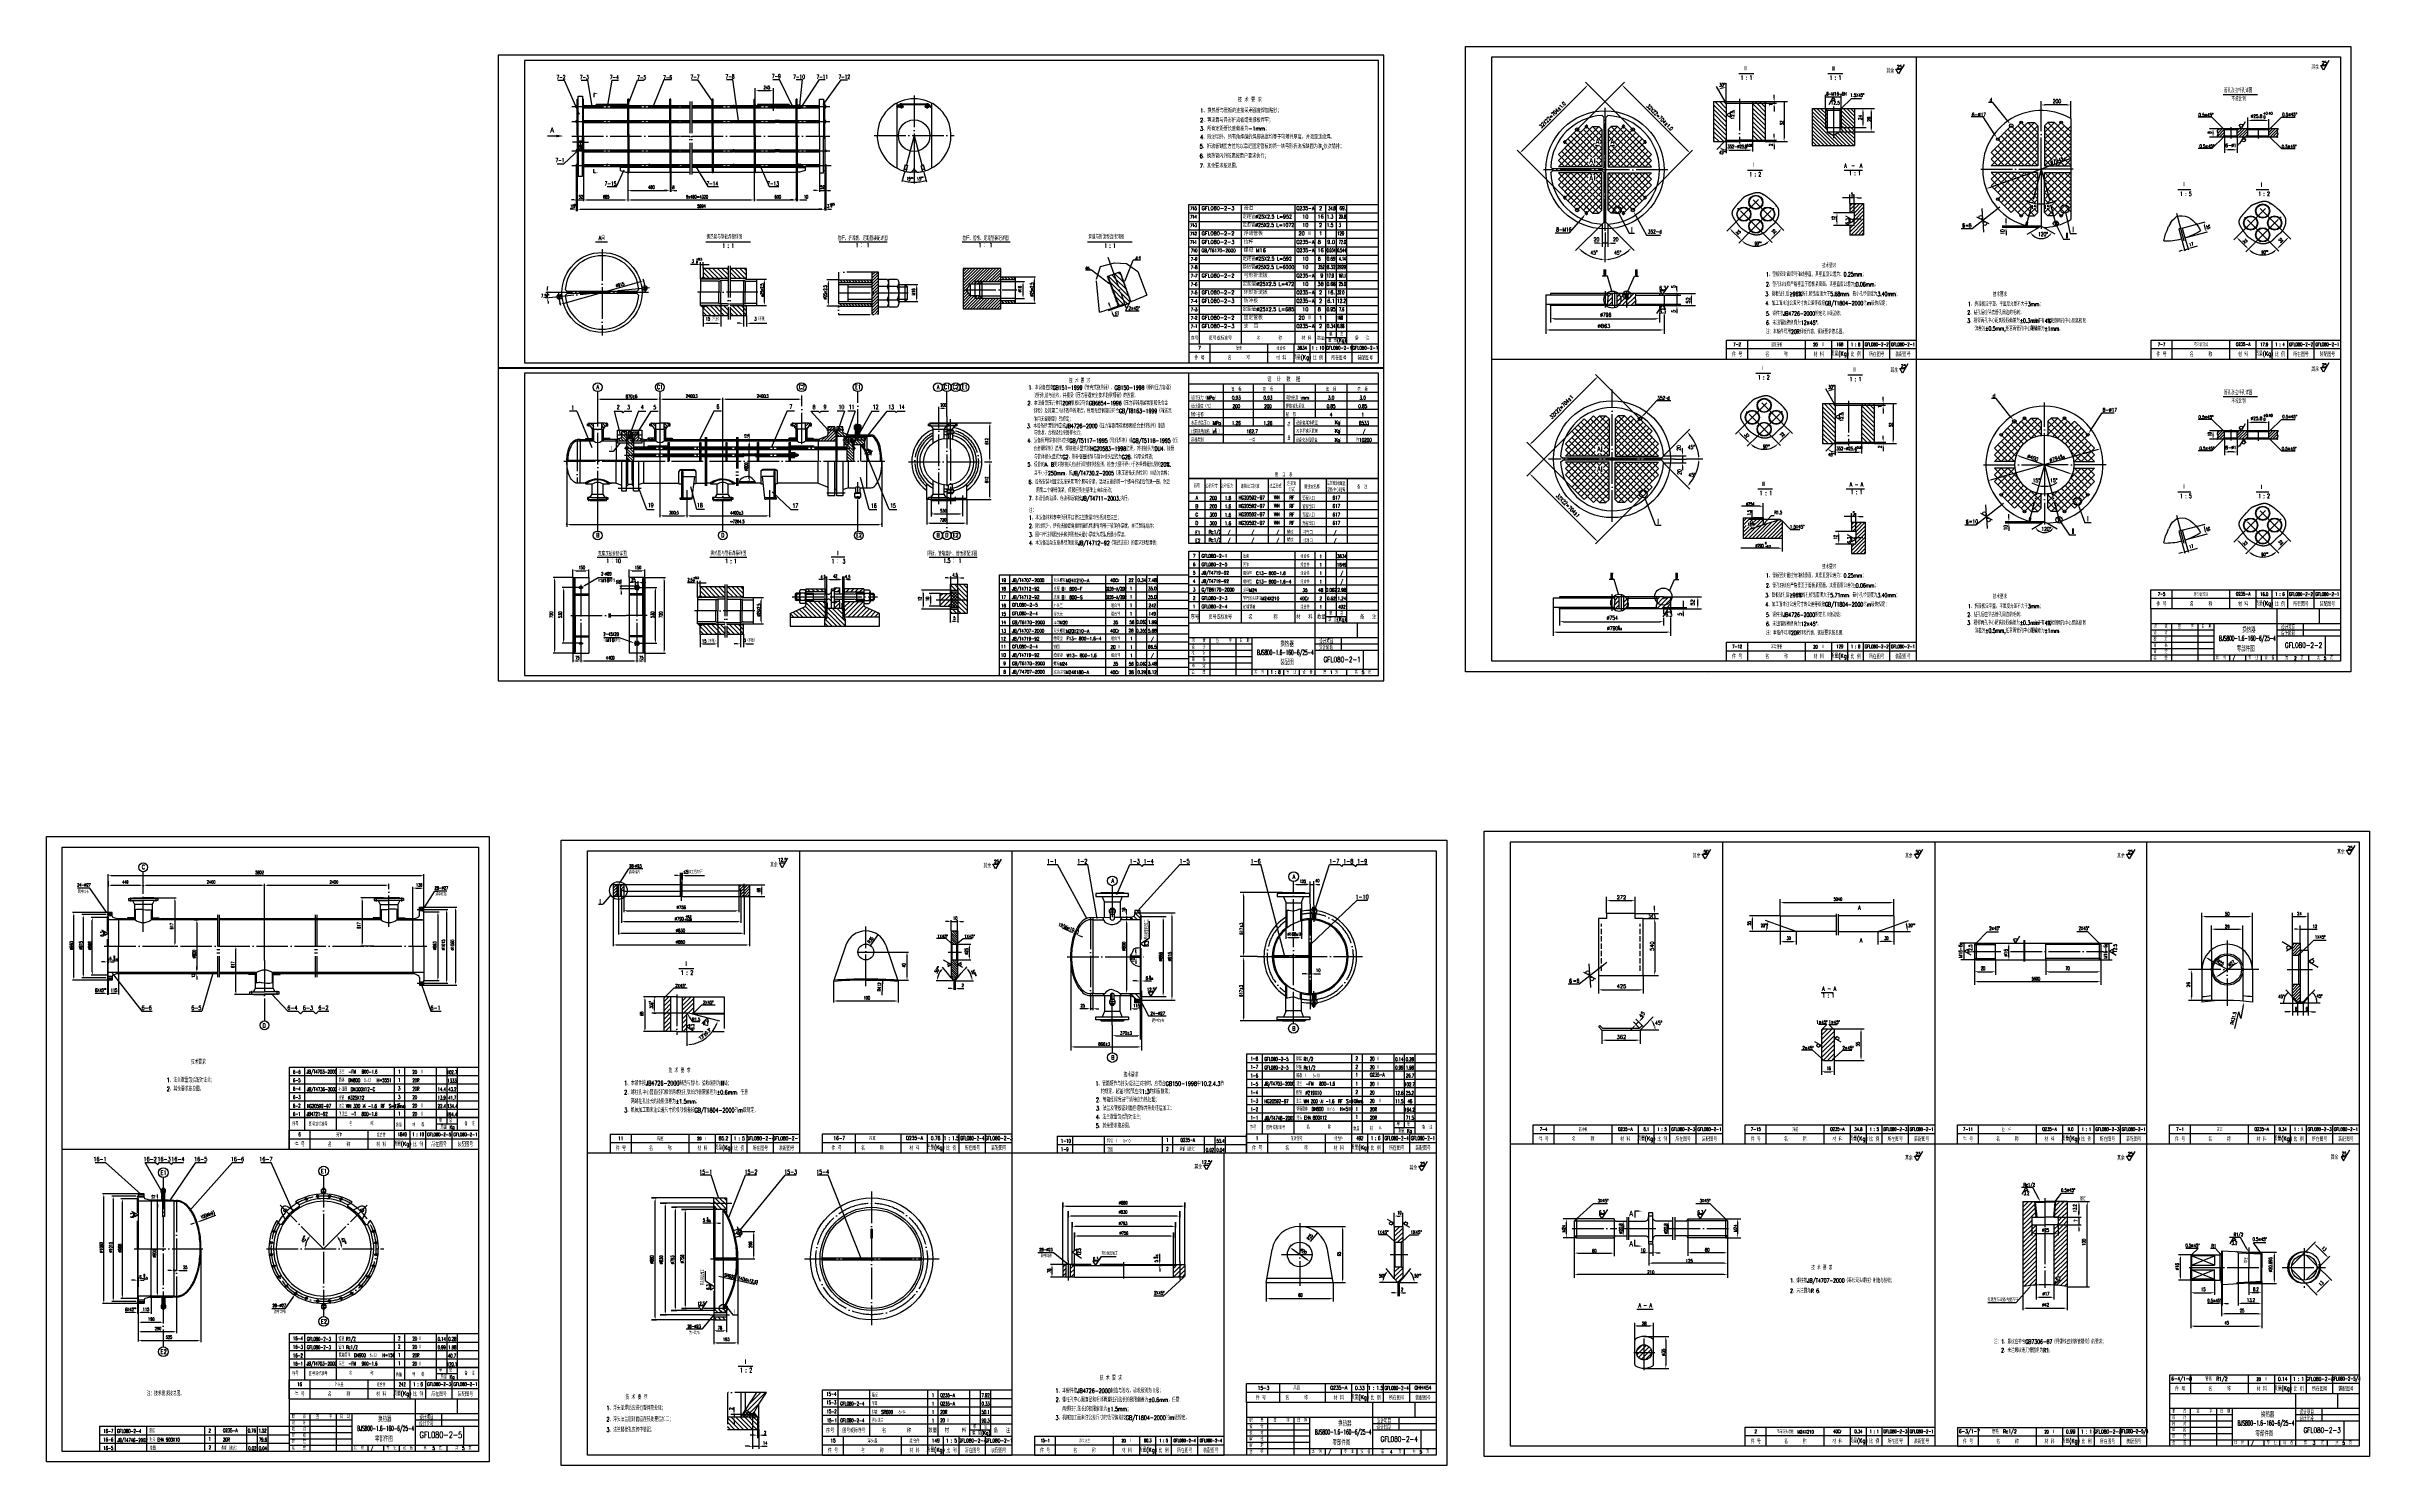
# Model space of a CAD drawing. Extents: x -457 to 1749, y 191 to 1539.
import ezdxf
from ezdxf.enums import TextEntityAlignment as Align

# ---------------------------------------------------------------- set-up
doc = ezdxf.new("R2010")
doc.units = 0
doc.header["$MEASUREMENT"] = 0
for name, pattern in [('DASHDOT-M', [36, 30, -3, 0, -3]), ('DIVIDE-M', [39, 30, -3, 0, -3, 0, -3]), ('HIDDEN-M', [7, 5, -2])]:
    doc.linetypes.add(name, pattern=pattern)
doc.layers.get('0').update_dxf_attribs({"linetype": 'CONTINUOUS'})
for name, color, linetype in [('1', 3, 'CONTINUOUS'), ('CDR_DWG1', 4, 'CONTINUOUS'), ('CDR_DWG2', 2, 'CONTINUOUS'), ('CDR_DWG3', 1, 'DASHDOT-M'), ('CDR_DWG4', 3, 'DIVIDE-M'), ('CDR_DWG5', 6, 'HIDDEN-M'), ('XS', 2, 'CONTINUOUS')]:
    doc.layers.add(name, color=color, linetype=linetype)
doc.styles.add('HZ', font='romans', dxfattribs={"width": 0.7, "bigfont": 'hz'})

# ---------------------------------------------------------------- blocks, each defined once
blk = doc.blocks.new('*X15')
for p, q in [((15.5, 49.5), (16, 50)), ((15.8, 47.6), (16.9, 48.7)), ((16.2, 45.9), (16.9, 46.6)), ((16.2, 43.7), (16.9, 44.5)), ((18.3, 48), (19.7, 49.4)), ((18.3, 45.9), (19.1, 46.7)), ((18.3, 43.8), (19.1, 44.6)), ((16.2, 41.6), (16.9, 42.4)), ((16.2, 39.5), (16.9, 40.3)), ((18.3, 41.7), (19.1, 42.4)), ((18.3, 39.6), (19.1, 40.3))]:
    blk.add_line(p, q)
blk = doc.blocks.new('*X18')
at = {"color": 0}
for p, q in [((138.3, 56.8), (127.3, 67.9)), ((133.1, 66.3), (130.6, 68.8)), ((146.8, 56.8), (134.8, 68.8)), ((151.1, 56.8), (139.1, 68.8)), ((155.3, 56.8), (143.3, 68.8)), ((157.3, 59.1), (147.6, 68.8)), ((157.3, 63.3), (151.8, 68.8)), ((157.3, 67.6), (156, 68.8)), ((134.1, 56.8), (127.3, 63.6)), ((129.9, 56.8), (127.3, 59.4)), ((142.6, 56.8), (134.1, 65.3))]:
    blk.add_line(p, q, dxfattribs=at)
blk = doc.blocks.new('*X17')
at = {"color": 0}
for p, q in [((140.5, 68.8), (140.4, 68.9)), ((143.3, 68.8), (141.5, 70.7)), ((141.7, 71), (145.4, 74.7)), ((142.4, 68.8), (147.1, 73.6)), ((146.1, 68.8), (142.6, 72.4)), ((149, 68.8), (143.7, 74.1)), ((145.2, 68.8), (148.8, 72.4)), ((151.8, 68.8), (147, 73.6)), ((148, 68.8), (153.2, 74)), ((150.8, 68.8), (153.6, 71.6)), ((154.6, 68.8), (151.8, 71.7)), ((153.7, 68.8), (154.9, 70))]:
    blk.add_line(p, q, dxfattribs=at)
blk = doc.blocks.new('*X16')
for p, q in [((18.7, 5.5), (36.3, 23)), ((20.8, 12), (31.8, 23)), ((21.4, 3.7), (30.6, 12.9))]:
    blk.add_line(p, q)
blk = doc.blocks.new('*X28')
for p, q in [((97.5, 122.9), (101.9, 127.3)), ((97.5, 118.7), (104, 125.2)), ((97.5, 114.5), (104, 121)), ((97.5, 110.2), (104, 116.7)), ((97.5, 106), (104, 112.5)), ((115, 119.2), (123.1, 127.3)), ((115, 123.5), (118.8, 127.3)), ((115, 115), (125.5, 125.5)), ((115, 110.8), (125.5, 121.3)), ((115, 106.5), (119, 110.5)), ((120.4, 111.9), (125.5, 117)), ((123.8, 111.1), (125.5, 112.8)), ((97.5, 101.7), (104, 108.2)), ((97.5, 97.5), (104, 104)), ((98.6, 94.3), (104, 99.8)), ((102.8, 94.3), (104, 95.5)), ((115, 102.3), (119, 106.3)), ((115, 98), (119, 102)), ((115.5, 94.3), (119, 97.8))]:
    blk.add_line(p, q)
blk = doc.blocks.new('*X27')
for p, q in [((47.9, 211.9), (51.1, 215.1)), ((47.9, 214.8), (48.2, 215.1)), ((47.9, 209.1), (51.4, 212.6)), ((47.9, 206.3), (51.4, 209.8)), ((48.5, 204.1), (51.4, 207)), ((51.4, 204.1), (51.4, 204.1)), ((54.4, 212.8), (56.7, 215.1)), ((54.4, 210), (57.9, 213.5)), ((54.4, 207.1), (55.9, 208.6)), ((54.4, 204.3), (55.9, 205.8)), ((57, 209.8), (57.9, 210.6))]:
    blk.add_line(p, q)
blk = doc.blocks.new('*X22')
for p, q in [((10, 45.3), (10.6, 46)), ((11.2, 43.1), (11.9, 43.7)), ((12.4, 40.7), (13.1, 41.4)), ((13.6, 38.3), (14.3, 39)), ((14.7, 35.9), (15.4, 36.6)), ((15.7, 33.4), (16.4, 34.1)), ((16.7, 30.8), (17.4, 31.5)), ((17.6, 28.2), (18.3, 28.9)), ((18.4, 25.5), (19.2, 26.2)), ((19.1, 22.7), (19.9, 23.5)), ((19.8, 19.8), (20.6, 20.6)), ((20.4, 16.9), (21.3, 17.7)), ((20.9, 13.9), (21.8, 14.7)), ((21.4, 10.8), (22.3, 11.6)), ((21.7, 7.5), (22.6, 8.5)), ((21.9, 4.2), (22.9, 5.2)), ((22, 0.8), (23, 1.8)), ((20, -18.9), (21.3, -17.6)), ((20.8, -14.5), (22, -13.3)), ((21.4, -10.4), (22.5, -9.3)), ((21.8, -6.5), (22.8, -5.4)), ((22, -2.8), (23, -1.8)), ((12.6, -40.5), (14.5, -38.6)), ((15.4, -34.1), (17.1, -32.4)), ((17.4, -28.5), (18.9, -27.1)), ((18.9, -23.5), (20.3, -22.1))]:
    blk.add_line(p, q)
blk = doc.blocks.new('*X24')
at = {"color": 0}
for p, q in [((138.2, 154.5), (135.7, 157.1)), ((139.7, 161.5), (136.7, 164.6)), ((142.5, 154.5), (139.5, 157.5)), ((143.9, 161.5), (139.9, 165.5)), ((146.7, 154.5), (143.7, 157.5)), ((147.7, 162.1), (144.2, 165.5))]:
    blk.add_line(p, q, dxfattribs=at)
blk = doc.blocks.new('*X23')
for p, q in [((101.7, 99), (103.7, 101)), ((104.3, 99), (106.3, 101)), ((107, 99), (109, 101)), ((109.6, 99), (111.6, 101)), ((112.3, 99), (114.3, 101)), ((114.9, 99), (116.9, 101)), ((117.6, 99), (119.6, 101))]:
    blk.add_line(p, q)
blk = doc.blocks.new('*X25')
at = {"color": 0}
for p, q in [((143.5, 259.5), (135.7, 267.4)), ((147.7, 259.6), (136.8, 270.5)), ((147.7, 263.9), (141, 270.5)), ((147.7, 268.1), (145.2, 270.5)), ((139.3, 259.5), (135.7, 263.1))]:
    blk.add_line(p, q, dxfattribs=at)
blk = doc.blocks.new('*X26')
for p, q in [((167.2, 209.7), (172.7, 215.1)), ((167.2, 212.5), (169.9, 215.1)), ((169.2, 208.8), (175.5, 215.1)), ((169.2, 206), (177.2, 214)), ((170.2, 204.1), (177.2, 211.2)), ((173, 204.1), (177.2, 208.4)), ((175.8, 204.1), (177.2, 205.5))]:
    blk.add_line(p, q)
blk = doc.blocks.new('*X73')
for p, q in [((154.9, 207.2), (153.7, 208.4)), ((154.9, 204.4), (153.7, 205.6)), ((154.9, 201.5), (153.7, 202.7)), ((154.9, 198.7), (153.7, 199.9)), ((154.9, 195.9), (153.7, 197.1)), ((154.8, 193.1), (153.7, 194.2))]:
    blk.add_line(p, q)
blk = doc.blocks.new('*X50')
for p, q in [((159.1, 238.3), (160.3, 239.5)), ((161.9, 238.3), (163.1, 239.5))]:
    blk.add_line(p, q)
blk = doc.blocks.new('*X52')
for p, q in [((85.4, 225.7), (83.4, 227.7)), ((88.9, 225.1), (85.7, 228.3)), ((88.6, 222.5), (85.9, 225.3)), ((98.7, 223.7), (96.8, 225.7)), ((97.1, 222.5), (96.8, 222.8)), ((99.8, 225.5), (97.6, 227.7)), ((102.4, 225.7), (99.8, 228.3))]:
    blk.add_line(p, q)
blk = doc.blocks.new('*X47')
for p, q in [((90.7, 107.3), (87.4, 110.6)), ((90.7, 101.7), (84.3, 108)), ((90.7, 98.8), (84.3, 105.2)), ((90.7, 96), (84.3, 102.4)), ((90.7, 93.2), (84.3, 99.6)), ((90.7, 90.4), (84.3, 96.7)), ((88.1, 90.1), (84.3, 93.9)), ((90.7, 104.5), (85.2, 109.9))]:
    blk.add_line(p, q)
blk = doc.blocks.new('*X75')
at = {"color": 0}
for p, q in [((113.1, 198.9), (113.8, 199.6)), ((113.1, 199.3), (113.4, 199.6)), ((113.8, 198.9), (113.1, 199.6)), ((113.1, 198.5), (113.8, 199.2)), ((113.8, 198.5), (113.1, 199.2)), ((113.1, 198.1), (113.8, 198.8)), ((113.7, 198.1), (113.1, 198.8)), ((113.8, 199.4), (113.5, 199.6)), ((113.3, 198.1), (113.1, 198.4)), ((113.5, 198.1), (113.8, 198.3))]:
    blk.add_line(p, q, dxfattribs=at)
blk = doc.blocks.new('*X55')
for p, q in [((149.8, 222), (150.4, 222.5)), ((149.8, 220.5), (151, 221.8)), ((149.8, 219.1), (151, 220.3)), ((149.8, 217.7), (151, 218.9)), ((149.8, 216.3), (151, 217.5)), ((149.8, 214.9), (151, 216.1)), ((149.8, 213.5), (151, 214.7)), ((149.8, 212.1), (151, 213.3))]:
    blk.add_line(p, q)
blk = doc.blocks.new('*X54')
for p, q in [((140.7, 221.3), (141.9, 222.5)), ((140.7, 219.9), (141.9, 221.1)), ((140.7, 218.5), (141.9, 219.7)), ((140.7, 217.1), (141.9, 218.3)), ((140.7, 215.7), (141.9, 216.9)), ((140.7, 214.3), (141.9, 215.5)), ((140.7, 212.9), (141.9, 214.1))]:
    blk.add_line(p, q)
blk = doc.blocks.new('*X53')
for p, q in [((133.6, 211.5), (132.4, 212.7)), ((136.4, 211.5), (135.2, 212.7)), ((139.2, 211.5), (138, 212.7))]:
    blk.add_line(p, q)
blk = doc.blocks.new('*X49')
for p, q in [((142.1, 238.3), (143.3, 239.5)), ((144.9, 238.3), (146.2, 239.5)), ((147.7, 238.3), (147.9, 238.4))]:
    blk.add_line(p, q)
blk = doc.blocks.new('*X46')
for p, q in [((41.1, 114.6), (44.4, 118)), ((41.1, 117.4), (41.6, 118)), ((41.1, 111.8), (46.2, 116.9)), ((41.6, 109.5), (46.2, 114.1)), ((44.5, 109.5), (47.3, 112.4)), ((47.3, 109.5), (48.7, 111))]:
    blk.add_line(p, q)
blk = doc.blocks.new('*X48')
for p, q in [((114.4, 233.2), (115.3, 234.1)), ((114.4, 233.9), (114.6, 234.1)), ((115.4, 232.5), (114.4, 233.5)), ((114.4, 232.5), (115.4, 233.4)), ((115.2, 232), (114.4, 232.7)), ((114.5, 232), (114.4, 232)), ((115.4, 233.2), (114.5, 234.1)), ((114.6, 232), (115.4, 232.7)), ((115.4, 234), (115.2, 234.1))]:
    blk.add_line(p, q)
blk = doc.blocks.new('*X68')
for p, q in [((117.5, 215), (118.8, 216.4)), ((117.5, 213.7), (119, 215.2)), ((118.9, 213.7), (119, 213.8))]:
    blk.add_line(p, q)
blk = doc.blocks.new('*X67')
for p, q in [((117.5, 219.3), (118.4, 220.2)), ((118, 218.5), (119, 219.4))]:
    blk.add_line(p, q)
blk = doc.blocks.new('*X74')
for p, q in [((135.1, 205.8), (136.1, 206.8)), ((137.9, 205.8), (138.9, 206.8)), ((140.8, 205.8), (141.7, 206.8)), ((143.6, 205.8), (144.6, 206.8)), ((146.4, 205.8), (147.4, 206.8)), ((149.3, 205.8), (150.2, 206.8)), ((152.1, 205.8), (153, 206.8))]:
    blk.add_line(p, q)
blk = doc.blocks.new('*X104')
at = {"layer": '1', "color": 0, "linetype": 'Continuous'}
for p, q in [((-22604.1, -21029.5), (-22610.2, -21023.4)), ((-22608.9, -21028.9), (-22610.2, -21027.6)), ((-22599.9, -21029.5), (-22609.5, -21019.8)), ((-22595.6, -21029.5), (-22605.2, -21019.8)), ((-22591.4, -21029.5), (-22601, -21019.8)), ((-22587.1, -21029.5), (-22596.7, -21019.8)), ((-22586.7, -21025.7), (-22592.5, -21019.8)), ((-22586.7, -21021.4), (-22588.3, -21019.8)), ((-22578.6, -21029.5), (-22584.7, -21023.4)), ((-22582.9, -21029.5), (-22584.7, -21027.7)), ((-22574.4, -21029.5), (-22584, -21019.8)), ((-22570.3, -21029.4), (-22579.8, -21019.8)), ((-22568.9, -21026.5), (-22575.5, -21019.8)), ((-22568.9, -21022.2), (-22571.3, -21019.8)), ((-22602.6, -21064.9), (-22610.2, -21057.3)), ((-22606.8, -21064.9), (-22610.2, -21061.6)), ((-22598.3, -21064.9), (-22607.7, -21055.6)), ((-22594.1, -21064.9), (-22603.4, -21055.6)), ((-22593.5, -21061.3), (-22599.2, -21055.6)), ((-22593.5, -21057.1), (-22594.9, -21055.6)), ((-22586.7, -21063.9), (-22593.5, -21057.1)), ((-22589.9, -21064.9), (-22593.5, -21061.3)), ((-22586.7, -21059.6), (-22590.7, -21055.6)), ((-22577.1, -21064.9), (-22584.7, -21057.4)), ((-22581.4, -21064.9), (-22584.7, -21061.6)), ((-22572.9, -21064.9), (-22582.2, -21055.6)), ((-22572, -21061.6), (-22578, -21055.6)), ((-22572, -21057.3), (-22573.7, -21055.6)), ((-22568.9, -21060.4), (-22572, -21057.3)), ((-22568.9, -21064.7), (-22572, -21061.6))]:
    blk.add_line(p, q, dxfattribs=at)
blk = doc.blocks.new('*X103')
at = {"layer": '1', "color": 0, "linetype": 'Continuous'}
for p, q in [((-22612.3, -21055), (-22612.3, -21055.1)), ((-22611.9, -21055), (-22612.1, -21055.3)), ((-22612, -21055), (-22610, -21057)), ((-22611.4, -21055), (-22611.9, -21055.5)), ((-22611, -21055), (-22611.7, -21055.7)), ((-22611.6, -21055), (-22609.8, -21056.9)), ((-22610.6, -21055), (-22611.5, -21055.9)), ((-22610.2, -21055), (-22611.2, -21056.1)), ((-22611.2, -21055), (-22609.5, -21056.7)), ((-22609.7, -21055), (-22611, -21056.3)), ((-22609.3, -21055), (-22610.8, -21056.5)), ((-22610.8, -21055), (-22609.3, -21056.5)), ((-22608.9, -21055), (-22610.6, -21056.7)), ((-22608.5, -21055), (-22610.4, -21056.9)), ((-22610.3, -21055), (-22609.1, -21056.3)), ((-22608.2, -21055.2), (-22610.2, -21057.1)), ((-22609.9, -21055), (-22608.8, -21056.1)), ((-22609.5, -21055), (-22608.6, -21055.9)), ((-22609.1, -21055), (-22608.3, -21055.7)), ((-22608.6, -21055), (-22608.2, -21055.5)), ((-22608.2, -21055.6), (-22608.3, -21055.7)), ((-22608.2, -21055), (-22608.2, -21055.1))]:
    blk.add_line(p, q, dxfattribs=at)
blk = doc.blocks.new('*X102')
at = {"layer": '1', "color": 0, "linetype": 'Continuous'}
for p, q in [((-22612, -21030), (-22610, -21028)), ((-22608.5, -21030), (-22610.4, -21028.1)), ((-22608.2, -21029.9), (-22610.2, -21027.9)), ((-22612.3, -21030), (-22612.3, -21030)), ((-22611.9, -21030), (-22612.1, -21029.8)), ((-22611.4, -21030), (-22611.9, -21029.6)), ((-22611, -21030), (-22611.7, -21029.4)), ((-22611.6, -21030), (-22609.8, -21028.2)), ((-22610.6, -21030), (-22611.5, -21029.2)), ((-22611.2, -21030), (-22609.5, -21028.4)), ((-22610.2, -21030), (-22611.2, -21029)), ((-22609.7, -21030), (-22611, -21028.8)), ((-22609.3, -21030), (-22610.8, -21028.5)), ((-22610.8, -21030), (-22609.3, -21028.6)), ((-22608.9, -21030), (-22610.6, -21028.3)), ((-22610.3, -21030), (-22609.1, -21028.8)), ((-22609.9, -21030), (-22608.8, -21029)), ((-22609.5, -21030), (-22608.6, -21029.1)), ((-22609.1, -21030), (-22608.3, -21029.3)), ((-22608.6, -21030), (-22608.2, -21029.6)), ((-22608.2, -21029.5), (-22608.3, -21029.4)), ((-22608.2, -21030), (-22608.2, -21030))]:
    blk.add_line(p, q, dxfattribs=at)
blk = doc.blocks.new('*X79')
at = {"color": 0}
for p, q in [((125.6, 29.2), (109, 45.9)), ((123.2, 35.9), (113.3, 45.9)), ((123.2, 40.1), (117.5, 45.9)), ((123.2, 44.4), (121.7, 45.9)), ((109, 28.9), (105.9, 32)), ((113.3, 28.9), (106.3, 35.9)), ((121.8, 28.9), (108.2, 42.4)), ((117.5, 28.9), (108.2, 38.2)), ((125.6, 33.5), (123.3, 35.9))]:
    blk.add_line(p, q, dxfattribs=at)
blk = doc.blocks.new('*X80')
at = {"color": 0}
for p, q in [((115.2, 62.8), (117.8, 65.4)), ((115.2, 50), (117.5, 52.4)), ((115.3, 45.9), (120.2, 50.8)), ((118, 61.4), (120.2, 63.5)), ((119.5, 45.9), (120.2, 46.6)), ((124.7, 63.8), (125.3, 64.4)), ((126.5, 61.4), (129.5, 64.4)), ((130.8, 61.4), (133.8, 64.4)), ((135, 61.4), (138, 64.4)), ((139.3, 61.4), (142.3, 64.4))]:
    blk.add_line(p, q, dxfattribs=at)
blk = doc.blocks.new('*X77')
for p, q in [((106.7, 44.4), (108.2, 45.9)), ((106.7, 45.8), (106.8, 45.9)), ((108.2, 43.8), (106.7, 45.3)), ((106.7, 43), (108.2, 44.5)), ((108.2, 45.2), (107.6, 45.9)), ((108.2, 42.4), (106.7, 43.9)), ((106.7, 41.6), (108.2, 43)), ((108.2, 41), (106.7, 42.5)), ((106.7, 40.1), (108.2, 41.6)), ((108.2, 39.6), (106.7, 41.1)), ((106.7, 38.7), (108.2, 40.2)), ((107.8, 38.6), (106.7, 39.6)), ((108, 38.6), (108.2, 38.8))]:
    blk.add_line(p, q)
blk = doc.blocks.new('*X76')
for p, q in [((103.6, 108.5), (100.1, 112)), ((107.9, 108.5), (103, 113.4)), ((112.1, 108.5), (105.9, 114.7)), ((116.4, 108.5), (108.8, 116.1)), ((120.6, 108.5), (111.7, 117.4)), ((124.8, 108.5), (114.5, 118.9)), ((129.1, 108.5), (115, 122.6)), ((133.3, 108.5), (118.3, 123.5)), ((133.5, 112.6), (122.6, 123.5)), ((133.5, 116.8), (126.8, 123.5)), ((135, 119.6), (131.1, 123.5))]:
    blk.add_line(p, q)
blk = doc.blocks.new('*X78')
at = {"color": 0}
for p, q in [((92.4, 61.4), (89.4, 64.4)), ((96.6, 61.4), (93.6, 64.4)), ((100.8, 61.4), (97.8, 64.4)), ((105.1, 61.4), (102.1, 64.4)), ((106.7, 64), (106.3, 64.4))]:
    blk.add_line(p, q, dxfattribs=at)
blk = doc.blocks.new('*X81')
at = {"color": 0}
for p, q in [((122.7, 49.1), (126, 52.4)), ((124.7, 38.3), (138.7, 52.4)), ((124.7, 42.6), (134.5, 52.4)), ((124.7, 46.8), (130.3, 52.4)), ((128, 37.4), (143, 52.4)), ((132.2, 37.4), (143.3, 48.4)), ((136.5, 37.4), (145.7, 46.6)), ((140.7, 37.4), (148.6, 45.3)), ((145, 37.4), (151.5, 43.9)), ((149.2, 37.4), (154.4, 42.6)), ((153.4, 37.4), (157.3, 41.3)), ((157.7, 37.4), (158.2, 37.9))]:
    blk.add_line(p, q, dxfattribs=at)
blk = doc.blocks.new('*X70')
for p, q in [((239.9, 207), (238.7, 208.2)), ((239.9, 204.2), (238.7, 205.4)), ((239.9, 201.4), (238.7, 202.6)), ((239.9, 198.5), (238.7, 199.7)), ((239.9, 209.9), (239.7, 210.1)), ((239.9, 195.7), (238.7, 196.9)), ((239.7, 193.1), (238.7, 194.1))]:
    blk.add_line(p, q)
blk = doc.blocks.new('*X51')
for p, q in [((218.6, 171.7), (217.5, 172.9)), ((221.4, 171.7), (220.2, 172.9)), ((224.3, 171.7), (223.1, 172.9)), ((227.1, 171.7), (225.9, 172.9)), ((229.9, 171.7), (228.7, 172.9))]:
    blk.add_line(p, q)
blk = doc.blocks.new('*X72')
for p, q in [((184.9, 208.3), (183.7, 209.5)), ((184.9, 205.5), (183.7, 206.7)), ((184.9, 202.6), (183.7, 203.8)), ((184.9, 199.8), (183.7, 201)), ((184.9, 197), (183.7, 198.2)), ((184.9, 194.2), (183.7, 195.4))]:
    blk.add_line(p, q)
blk = doc.blocks.new('*X71')
for p, q in [((209.8, 208.8), (208.7, 210)), ((209.8, 206), (208.7, 207.1)), ((209.8, 203.2), (208.7, 204.3)), ((209.8, 200.3), (208.7, 201.5)), ((209.8, 197.5), (208.7, 198.6)), ((209.8, 194.7), (208.7, 195.8))]:
    blk.add_line(p, q)
blk = doc.blocks.new('*X61')
for p, q in [((329.7, 202), (323.8, 207.9)), ((329.7, 199.2), (323.8, 205.1)), ((329.7, 196.4), (323.8, 202.3)), ((329.7, 193.5), (323.8, 199.5)), ((329.7, 204.8), (324.1, 210.5)), ((328.7, 208.7), (326.9, 210.5)), ((328.4, 192.1), (323.8, 196.6)), ((325.5, 192.1), (323.8, 193.8))]:
    blk.add_line(p, q)
blk = doc.blocks.new('*X65')
for p, q in [((337.1, 207), (337.9, 207.8)), ((338.4, 205.5), (339.3, 206.3)), ((339.5, 203.8), (340.4, 204.6)), ((340.6, 202), (341.4, 202.9)), ((341.4, 200), (342.3, 200.9)), ((342.1, 197.9), (343.1, 198.8)), ((342.6, 195.6), (343.7, 196.6)), ((342.9, 193), (344, 194.1))]:
    blk.add_line(p, q)
blk = doc.blocks.new('*X57')
for p, q in [((346.3, 236.4), (345.1, 237.6)), ((349.2, 236.3), (347.9, 237.6)), ((355.2, 230.3), (352.5, 233)), ((356.6, 226.1), (354.9, 227.8)), ((357.3, 222.5), (355.9, 223.9)), ((357.8, 219.2), (356.5, 220.5)), ((358, 216.1), (356.8, 217.4)), ((358.1, 213.2), (357, 214.4))]:
    blk.add_line(p, q)
blk = doc.blocks.new('*X66')
for p, q in [((302, 211.5), (312.1, 221.6)), ((305.5, 220.7), (309.8, 225)), ((305.5, 223.5), (307, 225)), ((305.5, 217.8), (312.1, 224.4)), ((296.4, 211.5), (298.5, 213.7)), ((299.2, 211.5), (303.2, 215.5)), ((304.9, 211.5), (312.1, 218.8)), ((307.7, 211.5), (313.2, 217)), ((310.5, 211.5), (313.2, 214.2))]:
    blk.add_line(p, q)
blk = doc.blocks.new('*X69')
for p, q in [((269.9, 208.1), (268.7, 209.3)), ((269.9, 205.3), (268.7, 206.5)), ((269.9, 202.5), (268.7, 203.7)), ((269.9, 199.7), (268.7, 200.9)), ((269.9, 196.8), (268.7, 198)), ((269.9, 194), (268.7, 195.2))]:
    blk.add_line(p, q)
blk = doc.blocks.new('*X58')
for p, q in [((313.2, 218.4), (313.5, 218.7)), ((314, 217.7), (313.2, 218.6)), ((313.2, 217.7), (314, 218.5)), ((314, 217), (313.2, 217.9)), ((313.2, 217), (314, 217.8)), ((314, 216.3), (313.2, 217.2)), ((313.2, 216.3), (314, 217.1)), ((313.7, 216), (313.2, 216.5)), ((313.5, 216), (314, 216.4)), ((314, 218.4), (313.7, 218.7))]:
    blk.add_line(p, q)
blk = doc.blocks.new('*X60')
for p, q in [((328.7, 209.9), (329.3, 210.5)), ((328.7, 209.2), (329.7, 210.2)), ((329.7, 209.1), (328.7, 210.1)), ((328.7, 208.5), (329.7, 209.5)), ((329.7, 208.4), (328.7, 209.4)), ((328.7, 207.8), (329.7, 208.8)), ((329.6, 207.8), (328.7, 208.7)), ((328.9, 207.8), (328.7, 208)), ((329.7, 209.8), (329.1, 210.5)), ((329.4, 207.8), (329.7, 208.1))]:
    blk.add_line(p, q)
blk = doc.blocks.new('*X59')
for p, q in [((335.3, 207.8), (329.5, 213.5)), ((332.4, 207.8), (330.5, 209.7)), ((338.1, 207.8), (331.1, 214.8)), ((340.9, 207.8), (333.9, 214.8)), ((340.9, 210.6), (336.8, 214.8)), ((340.9, 213.4), (339.6, 214.8))]:
    blk.add_line(p, q)
blk = doc.blocks.new('*X56')
for p, q in [((326.9, 236.4), (328.1, 237.6)), ((329.7, 236.4), (330.9, 237.6)), ((338.2, 236.4), (339.4, 237.6)), ((341.1, 236.4), (342.2, 237.6))]:
    blk.add_line(p, q)
blk = doc.blocks.new('*X62')
for p, q in [((318.6, 216), (313.7, 220.8)), ((321.4, 216), (314, 223.4)), ((319.6, 220.6), (315.2, 225)), ((319.6, 223.4), (318.1, 225)), ((315.8, 216), (314, 217.7)), ((324.3, 216), (321.9, 218.4))]:
    blk.add_line(p, q)
blk = doc.blocks.new('*X63')
for p, q in [((334.2, 223), (332.2, 225)), ((334.2, 221.6), (332.2, 223.6)), ((332.7, 225.9), (332.4, 226.2)), ((334.2, 220.1), (333.2, 221.2)), ((334.2, 224.4), (333.5, 225.1)), ((334.2, 218.7), (333.2, 219.7)), ((334.2, 217.3), (333.2, 218.3)), ((334.2, 216), (333.2, 216.9))]:
    blk.add_line(p, q)
blk = doc.blocks.new('*X64')
for p, q in [((338, 222.1), (336.3, 223.8)), ((337.4, 221.1), (336.3, 222.2)), ((338.4, 223.2), (336.4, 225.1)), ((338.4, 224.8), (337.9, 225.2)), ((337.4, 219.6), (336.3, 220.6)), ((337.4, 218), (336.3, 219.1)), ((337.4, 216.5), (336.3, 217.5)), ((336.3, 216), (336.3, 216))]:
    blk.add_line(p, q)
blk = doc.blocks.new('*X36')
for p, q in [((19.1, 29), (18.1, 30)), ((21.9, 29), (20.9, 30)), ((24.7, 29), (23.7, 30)), ((27.6, 29), (26.6, 30)), ((30.4, 29), (29.4, 30)), ((33.2, 29), (32.2, 30)), ((36.1, 29), (35.1, 30)), ((38.9, 29), (37.9, 30)), ((41.7, 29), (40.7, 30)), ((44.5, 29), (43.5, 30)), ((47.4, 29), (46.4, 30))]:
    blk.add_line(p, q)
blk = doc.blocks.new('*X101')
at = {"layer": '1', "color": 0, "linetype": 'Continuous'}
for p, q in [((-22609.4, -20727.4), (-22609.4, -20727.3)), ((-22608.9, -20727.4), (-22609.2, -20727.1)), ((-22609.1, -20727.4), (-22607.1, -20725.4)), ((-22608.5, -20727.4), (-22609, -20726.9)), ((-22608.1, -20727.4), (-22608.8, -20726.7)), ((-22608.7, -20727.4), (-22606.9, -20725.6)), ((-22607.7, -20727.4), (-22608.5, -20726.5)), ((-22608.3, -20727.4), (-22606.6, -20725.7)), ((-22607.2, -20727.4), (-22608.3, -20726.3)), ((-22606.8, -20727.4), (-22608.1, -20726.1)), ((-22606.4, -20727.4), (-22607.9, -20725.9)), ((-22607.8, -20727.4), (-22606.4, -20725.9)), ((-22606, -20727.4), (-22607.7, -20725.7)), ((-22605.5, -20727.4), (-22607.5, -20725.5)), ((-22607.4, -20727.4), (-22606.1, -20726.1)), ((-22605.3, -20727.2), (-22607.2, -20725.3)), ((-22607, -20727.4), (-22605.9, -20726.3)), ((-22606.6, -20727.4), (-22605.7, -20726.5)), ((-22606.1, -20727.4), (-22605.4, -20726.7)), ((-22605.7, -20727.4), (-22605.3, -20726.9)), ((-22605.3, -20726.8), (-22605.3, -20726.7)), ((-22605.3, -20727.4), (-22605.3, -20727.3))]:
    blk.add_line(p, q, dxfattribs=at)
blk = doc.blocks.new('*X100')
at = {"layer": '1', "color": 0, "linetype": 'Continuous'}
for p, q in [((-22596.9, -20726.8), (-22606.5, -20717.2)), ((-22592.7, -20726.8), (-22602.3, -20717.2)), ((-22588.4, -20726.8), (-22598.1, -20717.2)), ((-22584.2, -20726.8), (-22593.8, -20717.2)), ((-22583.7, -20723), (-22589.6, -20717.2)), ((-22583.7, -20718.8), (-22585.3, -20717.2)), ((-22571.5, -20726.8), (-22581.1, -20717.2)), ((-22567.3, -20726.7), (-22576.9, -20717.2)), ((-22566, -20723.8), (-22572.6, -20717.2)), ((-22566, -20719.6), (-22568.4, -20717.2)), ((-22601.2, -20726.8), (-22607.3, -20720.7)), ((-22606, -20726.2), (-22607.3, -20725)), ((-22575.7, -20726.8), (-22581.7, -20720.8)), ((-22580, -20726.8), (-22581.7, -20725)), ((-22599.7, -20762.3), (-22607.3, -20754.7)), ((-22603.9, -20762.3), (-22607.3, -20758.9)), ((-22595.4, -20762.3), (-22604.7, -20752.9)), ((-22591.2, -20762.3), (-22600.5, -20752.9)), ((-22590.5, -20758.7), (-22596.3, -20752.9)), ((-22590.5, -20754.4), (-22592, -20752.9)), ((-22583.7, -20761.2), (-22590.5, -20754.4)), ((-22586.9, -20762.3), (-22590.5, -20758.7)), ((-22583.7, -20757), (-22587.8, -20752.9)), ((-22574.2, -20762.3), (-22581.7, -20754.7)), ((-22578.5, -20762.3), (-22581.7, -20759)), ((-22570, -20762.3), (-22579.3, -20752.9)), ((-22569.1, -20758.9), (-22575, -20752.9)), ((-22569.1, -20754.7), (-22570.8, -20752.9)), ((-22566, -20757.7), (-22569.1, -20754.7)), ((-22566, -20762), (-22569.1, -20758.9))]:
    blk.add_line(p, q, dxfattribs=at)
blk = doc.blocks.new('*X99')
at = {"layer": '1', "color": 0, "linetype": 'Continuous'}
for p, q in [((-22609.4, -20752.4), (-22609.4, -20752.4)), ((-22608.9, -20752.4), (-22609.2, -20752.6)), ((-22609.1, -20752.4), (-22607.1, -20754.4)), ((-22608.5, -20752.4), (-22609, -20752.8)), ((-22608.1, -20752.4), (-22608.8, -20753)), ((-22608.7, -20752.4), (-22606.9, -20754.2)), ((-22607.7, -20752.4), (-22608.5, -20753.2)), ((-22607.2, -20752.4), (-22608.3, -20753.4)), ((-22608.3, -20752.4), (-22606.6, -20754)), ((-22606.8, -20752.4), (-22608.1, -20753.7)), ((-22606.4, -20752.4), (-22607.9, -20753.9)), ((-22607.8, -20752.4), (-22606.4, -20753.8)), ((-22606, -20752.4), (-22607.7, -20754.1)), ((-22605.5, -20752.4), (-22607.5, -20754.3)), ((-22607.4, -20752.4), (-22606.1, -20753.6)), ((-22605.3, -20752.5), (-22607.2, -20754.5)), ((-22607, -20752.4), (-22605.9, -20753.4)), ((-22606.6, -20752.4), (-22605.7, -20753.3)), ((-22606.1, -20752.4), (-22605.4, -20753.1)), ((-22605.7, -20752.4), (-22605.3, -20752.8)), ((-22605.3, -20752.4), (-22605.3, -20752.4)), ((-22605.3, -20752.9), (-22605.3, -20753))]:
    blk.add_line(p, q, dxfattribs=at)
blk = doc.blocks.new('*X38')
for p, q in [((19.1, 29), (18.1, 30)), ((21.9, 29), (20.9, 30)), ((24.7, 29), (23.7, 30)), ((27.6, 29), (26.6, 30)), ((30.4, 29), (29.4, 30)), ((33.2, 29), (32.2, 30)), ((36.1, 29), (35.1, 30)), ((38.9, 29), (37.9, 30)), ((41.7, 29), (40.7, 30)), ((44.5, 29), (43.5, 30)), ((47.4, 29), (46.4, 30))]:
    blk.add_line(p, q)
blk = doc.blocks.new('LGSGC1')
for p, q in [((304.4, 202), (305.4, 202)), ((304.4, 201), (305.4, 201)), ((304.4, 199), (305.4, 199)), ((304.4, 198), (305.4, 198))]:
    blk.add_line(p, q)
blk = doc.blocks.new('*X98')
at = {"layer": '1', "color": 0, "linetype": 'Continuous'}
for p, q in [((-21950.9, -21632.6), (-21945.5, -21627.2)), ((-21950.9, -21628.4), (-21949.7, -21627.2)), ((-21950.9, -21636.9), (-21942.9, -21628.9)), ((-21950.9, -21641.1), (-21942.9, -21633.1)), ((-21947.7, -21642.2), (-21942.9, -21637.3)), ((-21950.9, -21670.8), (-21945.6, -21665.6)), ((-21950.9, -21666.6), (-21949.9, -21665.6)), ((-21950.9, -21675), (-21942.9, -21667)), ((-21949.6, -21678.1), (-21942.9, -21671.3)), ((-21947.7, -21680.4), (-21942.9, -21675.5))]:
    blk.add_line(p, q, dxfattribs=at)
blk = doc.blocks.new('MM')
at = {"layer": 'XS', "color": 3}
blk.add_lwpolyline([(3.8, 6.7), (0, 0), (-1.9, 3.3)], dxfattribs=at)
blk.add_circle((0, 3), 1.5, dxfattribs=at)
blk = doc.blocks.new('*X19')
for p, q in [((115.2, 200), (115.8, 200.6)), ((117, 199), (118.6, 200.6)), ((119.8, 199), (121.4, 200.6)), ((122.6, 199), (124, 200.4))]:
    blk.add_line(p, q)
blk = doc.blocks.new('*X21')
for p, q in [((120.3, 159.7), (115.2, 164.8)), ((119.8, 156), (119, 156.8)), ((124.1, 160.1), (119.4, 164.8)), ((124, 156), (122.3, 157.7)), ((124, 164.5), (123.7, 164.8))]:
    blk.add_line(p, q)
blk = doc.blocks.new('*X20')
for p, q in [((124, 240.9), (120.9, 244)), ((117, 235.2), (114.6, 237.5)), ((121.2, 235.2), (117.8, 238.6)), ((124, 236.6), (119, 241.6))]:
    blk.add_line(p, q)
blk = doc.blocks.new('*X84')
at = {"color": 0}
for p, q in [((240.7, 219.5), (245.7, 224.5)), ((240.8, 215.4), (249.9, 224.4)), ((242.4, 212.7), (252.5, 222.8)), ((244.9, 211), (254.3, 220.3)), ((248.7, 210.5), (254.7, 216.6))]:
    blk.add_line(p, q, dxfattribs=at)
blk = doc.blocks.new('*X97')
at = {"layer": '1', "color": 0, "linetype": 'Continuous'}
for p, q in [((-21545.1, -21449.8), (-21534.8, -21439.5)), ((-21545.1, -21445.5), (-21539.1, -21439.5)), ((-21545.1, -21441.3), (-21543.3, -21439.5)), ((-21545.1, -21454), (-21533.1, -21442)), ((-21545.1, -21458.2), (-21533.1, -21446.2)), ((-21545.1, -21462.5), (-21533.1, -21450.5)), ((-21545.1, -21466.7), (-21533.1, -21454.7)), ((-21543.6, -21469.5), (-21533.1, -21459)), ((-21539.4, -21469.5), (-21533.1, -21463.2)), ((-21535.1, -21469.5), (-21533.1, -21467.5))]:
    blk.add_line(p, q, dxfattribs=at)
blk = doc.blocks.new('*X96')
at = {"layer": '1', "color": 0, "linetype": 'Continuous'}
for p, q in [((-21353.8, -21613.1), (-21344.2, -21603.6)), ((-21353.8, -21608.9), (-21348.5, -21603.6)), ((-21353.8, -21604.6), (-21352.7, -21603.6)), ((-21353.8, -21617.4), (-21342.6, -21606.2)), ((-21353.8, -21621.6), (-21342.2, -21610)), ((-21353.8, -21625.9), (-21341.8, -21613.9)), ((-21353.8, -21630.1), (-21345.3, -21621.6)), ((-21342.2, -21618.6), (-21341.5, -21617.8)), ((-21324, -21617.3), (-21311.8, -21605.1)), ((-21323.6, -21612.6), (-21314.5, -21603.6)), ((-21323.2, -21608), (-21318.8, -21603.6)), ((-21321.1, -21618.6), (-21321, -21618.6)), ((-21321, -21618.6), (-21311.8, -21609.3)), ((-21320.3, -21622.1), (-21316.8, -21618.6)), ((-21319.6, -21625.6), (-21312.6, -21618.6)), ((-21316.8, -21618.6), (-21311.8, -21613.6)), ((-21315.3, -21625.6), (-21311.8, -21622)), ((-21312.6, -21618.6), (-21311.8, -21617.8)), ((-21353.8, -21634.3), (-21344.8, -21625.4)), ((-21353.8, -21638.6), (-21341.3, -21626.1)), ((-21353.8, -21642.8), (-21341.3, -21630.3)), ((-21353.8, -21647.1), (-21341.3, -21634.6)), ((-21353.8, -21651.3), (-21341.3, -21638.8)), ((-21353.8, -21655.6), (-21341.3, -21643.1)), ((-21324.3, -21634.5), (-21315.3, -21625.6)), ((-21324.3, -21630.3), (-21319.6, -21625.6)), ((-21324.3, -21626.1), (-21323.8, -21625.6)), ((-21324.3, -21638.8), (-21311.8, -21626.3)), ((-21324.3, -21643), (-21311.8, -21630.5)), ((-21324.3, -21647.3), (-21311.8, -21634.8)), ((-21324.3, -21651.5), (-21311.8, -21639)), ((-21324.3, -21655.8), (-21311.8, -21643.3)), ((-21353.8, -21659.8), (-21341.3, -21647.3)), ((-21353.8, -21664), (-21341.3, -21651.5)), ((-21353.8, -21668.3), (-21341.3, -21655.8)), ((-21353.8, -21672.5), (-21341.3, -21660)), ((-21353.8, -21676.8), (-21341.3, -21664.3)), ((-21324.3, -21660), (-21311.8, -21647.5)), ((-21324.3, -21664.2), (-21311.8, -21651.7)), ((-21324.3, -21668.5), (-21311.8, -21656)), ((-21324.3, -21672.7), (-21311.8, -21660.2)), ((-21320.6, -21673.3), (-21311.8, -21664.5)), ((-21353.8, -21681), (-21341.3, -21668.5)), ((-21352.9, -21684.3), (-21341.3, -21672.8)), ((-21347.9, -21683.6), (-21341.3, -21677)), ((-21343.1, -21683.1), (-21341.3, -21681.2)), ((-21324.3, -21677), (-21324.1, -21676.8)), ((-21324.3, -21681.2), (-21322.3, -21679.2)), ((-21321.9, -21683.1), (-21311.8, -21673)), ((-21318.7, -21675.6), (-21311.8, -21668.7)), ((-21318.1, -21683.5), (-21311.8, -21677.2)), ((-21314.4, -21684.1), (-21311.8, -21681.4))]:
    blk.add_line(p, q, dxfattribs=at)
blk = doc.blocks.new('CZD')
at = {"layer": 'XS'}
blk.add_lwpolyline([(3.5, 6.1), (0, 0), (-1.8, 3), (1.7, 3)], dxfattribs=at)
blk = doc.blocks.new('*X14')
at = {"color": 0}
for p, q in [((152.1, 197.3), (156.9, 202.2)), ((152.1, 200.2), (154.1, 202.2)), ((152.1, 194.5), (159.5, 201.9)), ((152.1, 191.7), (159.5, 199.1)), ((154.1, 190.9), (159.5, 196.3)), ((156.9, 190.9), (159.5, 193.5))]:
    blk.add_line(p, q, dxfattribs=at)
blk = doc.blocks.new('*X13')
at = {"color": 0}
for p, q in [((152.1, 157.7), (157.6, 163.3)), ((152.1, 160.6), (154.8, 163.3)), ((152.1, 154.9), (159.3, 162.1)), ((152.1, 152.1), (159.6, 159.6)), ((153.2, 150.4), (159.6, 156.7)), ((154.7, 149), (159.6, 153.9)), ((156.1, 147.6), (159.6, 151.1)), ((158.1, 146.7), (159.6, 148.2))]:
    blk.add_line(p, q, dxfattribs=at)
blk = doc.blocks.new('*X95')
at = {"layer": '1', "color": 0, "linetype": 'Continuous'}
for p, q in [((-21619.6, -20961.1), (-21612.5, -20954.1)), ((-21619.6, -20957.6), (-21616, -20954.1)), ((-21619.6, -20964.7), (-21616.5, -20961.6)), ((-21617.8, -20973.5), (-21600.4, -20956.1)), ((-21614.2, -20973.5), (-21600.3, -20959.5)), ((-21613.1, -20958.2), (-21610.5, -20955.6)), ((-21610.7, -20973.5), (-21597, -20959.8)), ((-21610.5, -20955.6), (-21609, -20954.1)), ((-21610, -20958.6), (-21606.9, -20955.6)), ((-21609.2, -20961.4), (-21603.4, -20955.6)), ((-21607.2, -20973.5), (-21591.8, -20958.1)), ((-21606.9, -20955.6), (-21605.4, -20954.1)), ((-21603.6, -20973.5), (-21586.6, -20956.4)), ((-21603.4, -20955.6), (-21601.9, -20954.1)), ((-21600.1, -20973.5), (-21583, -20956.4)), ((-21596.5, -20973.5), (-21582.4, -20959.3)), ((-21619.6, -20968.2), (-21614, -20962.6)), ((-21619.6, -20971.7), (-21610.9, -20963.1)), ((-21593, -20973.5), (-21582.4, -20962.9)), ((-21589.5, -20973.5), (-21582.4, -20966.4)), ((-21585.9, -20973.5), (-21582.4, -20969.9)), ((-21582.4, -20973.5), (-21582.4, -20973.5))]:
    blk.add_line(p, q, dxfattribs=at)
blk = doc.blocks.new('*X94')
at = {"layer": '1', "color": 0, "linetype": 'Continuous'}
for p, q in [((-21516.5, -20960.9), (-21514, -20958.4)), ((-21516.5, -20964.4), (-21512.5, -20960.4)), ((-21512.5, -20967.5), (-21503.5, -20958.4)), ((-21512.5, -20963.9), (-21506.9, -20958.4)), ((-21512.5, -20960.4), (-21510.5, -20958.4)), ((-21516.5, -20985.6), (-21503.5, -20972.6)), ((-21516.5, -20982.1), (-21513.6, -20979.2)), ((-21515.7, -20967.2), (-21512.5, -20963.9)), ((-21515.3, -20988), (-21503.5, -20976.1)), ((-21512.5, -20971), (-21503.5, -20962)), ((-21512.5, -20974.5), (-21503.5, -20965.5)), ((-21512.5, -20978.1), (-21503.5, -20969)), ((-21511.8, -20988), (-21503.5, -20979.6)), ((-21508.3, -20988), (-21503.5, -20983.2)), ((-21504.7, -20988), (-21503.5, -20986.7))]:
    blk.add_line(p, q, dxfattribs=at)
blk = doc.blocks.new('*X93')
at = {"layer": '1', "color": 0, "linetype": 'Continuous'}
for p, q in [((-21544.1, -20848.7), (-21532, -20860.7)), ((-21542.7, -20845.7), (-21532, -20856.5)), ((-21538.5, -20845.7), (-21532, -20852.2)), ((-21534.3, -20845.7), (-21532, -20848)), ((-21507, -20847.5), (-21495, -20859.6)), ((-21504.6, -20845.7), (-21503, -20847.3)), ((-21503, -20847.3), (-21495, -20855.3)), ((-21500.3, -20845.7), (-21498.8, -20847.3)), ((-21498.8, -20847.3), (-21495, -20851.1)), ((-21496.1, -20845.7), (-21495, -20846.8)), ((-21544.1, -20852.9), (-21532, -20864.9)), ((-21544.1, -20857.1), (-21532, -20869.2)), ((-21544.1, -20861.4), (-21532, -20873.4)), ((-21544.1, -20865.6), (-21532, -20877.7)), ((-21544.1, -20869.9), (-21532, -20881.9)), ((-21507, -20851.8), (-21495, -20863.8)), ((-21507, -20856), (-21495, -20868.1)), ((-21507, -20860.2), (-21495, -20872.3)), ((-21507, -20864.5), (-21495, -20876.5)), ((-21507, -20868.7), (-21495, -20880.8)), ((-21507, -20873), (-21497.8, -20882.2)), ((-21544.1, -20874.1), (-21534.4, -20883.7)), ((-21544.1, -20878.3), (-21538.7, -20883.7)), ((-21544.1, -20882.6), (-21542.9, -20883.7)), ((-21507, -20877.2), (-21502.1, -20882.2)), ((-21507, -20881.5), (-21506.3, -20882.2)), ((-21506.3, -20882.2), (-21504.7, -20883.7)), ((-21502.1, -20882.2), (-21500.5, -20883.7)), ((-21497.8, -20882.2), (-21496.3, -20883.7))]:
    blk.add_line(p, q, dxfattribs=at)
blk = doc.blocks.new('*X40')
at = {"color": 0}
for p, q in [((138.2, 49.1), (142.7, 53.6)), ((138.7, 53.8), (142.1, 57.3)), ((139.2, 45.9), (142.7, 49.4))]:
    blk.add_line(p, q, dxfattribs=at)
blk = doc.blocks.new('*X41')
at = {"color": 0}
for p, q in [((147.1, 49.6), (154.8, 57.3)), ((147.1, 53.8), (150.6, 57.3)), ((147.7, 45.9), (155.5, 53.7)), ((151.9, 45.9), (163.3, 57.3)), ((156.2, 45.9), (164.7, 54.4)), ((157.7, 55.9), (159.1, 57.3)), ((160.4, 45.9), (165.1, 50.5))]:
    blk.add_line(p, q, dxfattribs=at)
blk = doc.blocks.new('*X92')
at = {"layer": '1', "color": 0, "linetype": 'Continuous'}
for p, q in [((-21518.1, -20658.1), (-21515.6, -20655.6)), ((-21518.1, -20661.6), (-21514.1, -20657.6)), ((-21518.1, -20682.8), (-21505.1, -20669.8)), ((-21517.4, -20664.4), (-21514.1, -20661.1)), ((-21517, -20685.2), (-21505.1, -20673.3)), ((-21514.1, -20664.7), (-21505.1, -20655.6)), ((-21514.1, -20661.1), (-21508.6, -20655.6)), ((-21514.1, -20657.6), (-21512.1, -20655.6)), ((-21514.1, -20668.2), (-21505.1, -20659.2)), ((-21514.1, -20671.7), (-21505.1, -20662.7)), ((-21514.1, -20675.3), (-21505.1, -20666.2)), ((-21518.1, -20679.3), (-21515.2, -20676.4)), ((-21513.4, -20685.2), (-21505.1, -20676.9)), ((-21509.9, -20685.2), (-21505.1, -20680.4)), ((-21506.4, -20685.2), (-21505.1, -20683.9))]:
    blk.add_line(p, q, dxfattribs=at)
blk = doc.blocks.new('*X91')
at = {"layer": '1', "color": 0, "linetype": 'Continuous'}
for p, q in [((-21647.6, -20561.8), (-21635.6, -20573.8)), ((-21646.3, -20558.8), (-21635.6, -20569.6)), ((-21642, -20558.8), (-21635.6, -20565.3)), ((-21637.8, -20558.8), (-21635.6, -20561.1)), ((-21610.6, -20560.6), (-21598.5, -20572.7)), ((-21608.1, -20558.8), (-21606.6, -20560.4)), ((-21606.6, -20560.4), (-21598.5, -20568.4)), ((-21603.9, -20558.8), (-21602.3, -20560.4)), ((-21602.3, -20560.4), (-21598.5, -20564.2)), ((-21599.6, -20558.8), (-21598.5, -20560)), ((-21647.6, -20566), (-21635.6, -20578.1)), ((-21647.6, -20570.2), (-21635.6, -20582.3)), ((-21647.6, -20574.5), (-21635.6, -20586.5)), ((-21647.6, -20578.7), (-21635.6, -20590.8)), ((-21647.6, -20583), (-21635.6, -20595)), ((-21610.6, -20564.9), (-21598.5, -20576.9)), ((-21610.6, -20569.1), (-21598.5, -20581.2)), ((-21610.6, -20573.4), (-21598.5, -20585.4)), ((-21610.6, -20577.6), (-21598.5, -20589.7)), ((-21610.6, -20581.8), (-21598.5, -20593.9)), ((-21610.6, -20586.1), (-21601.3, -20595.3)), ((-21647.6, -20587.2), (-21638, -20596.8)), ((-21647.6, -20591.5), (-21642.2, -20596.8)), ((-21647.6, -20595.7), (-21646.5, -20596.8)), ((-21610.6, -20590.3), (-21605.6, -20595.3)), ((-21610.6, -20594.6), (-21609.8, -20595.3)), ((-21609.8, -20595.3), (-21608.3, -20596.8)), ((-21605.6, -20595.3), (-21604, -20596.8)), ((-21601.3, -20595.3), (-21599.8, -20596.8))]:
    blk.add_line(p, q, dxfattribs=at)
blk = doc.blocks.new('*X90')
at = {"layer": '1', "color": 0, "linetype": 'Continuous'}
for p, q in [((-21553.8, -20568.1), (-21539.8, -20582.1)), ((-21553.8, -20571.6), (-21539.8, -20585.6)), ((-21553.8, -20575.2), (-21528.5, -20600.4)), ((-21553.8, -20578.7), (-21532.1, -20600.4)), ((-21553.8, -20582.2), (-21535.6, -20600.4)), ((-21553.8, -20585.8), (-21539.1, -20600.4)), ((-21552.9, -20565.4), (-21539.8, -20578.6)), ((-21549.4, -20565.4), (-21539.8, -20575)), ((-21545.9, -20565.4), (-21539.8, -20571.5)), ((-21542.3, -20565.4), (-21539.8, -20568)), ((-21527.8, -20569.4), (-21526.3, -20570.9)), ((-21527.8, -20572.9), (-21526.3, -20574.4)), ((-21527.8, -20576.4), (-21526.3, -20577.9)), ((-21527.8, -20580), (-21526.3, -20581.5)), ((-21527.8, -20583.5), (-21523.9, -20587.4)), ((-21527.2, -20566.4), (-21526.3, -20567.3)), ((-21526.3, -20567.3), (-21513.8, -20579.8)), ((-21526.3, -20570.9), (-21513.8, -20583.4)), ((-21526.3, -20574.4), (-21517.2, -20583.4)), ((-21526.3, -20577.9), (-21520.8, -20583.4)), ((-21526.3, -20581.5), (-21524.3, -20583.4)), ((-21524.6, -20565.4), (-21513.8, -20576.3)), ((-21524.3, -20583.4), (-21520.3, -20587.4)), ((-21521.1, -20565.4), (-21513.8, -20572.7)), ((-21520.8, -20583.4), (-21516.8, -20587.4)), ((-21517.6, -20565.4), (-21513.8, -20569.2)), ((-21517.2, -20583.4), (-21513.8, -20586.9)), ((-21514, -20565.4), (-21513.8, -20565.7)), ((-21553.8, -20589.3), (-21542.7, -20600.4)), ((-21553.8, -20592.9), (-21546.2, -20600.4)), ((-21553.8, -20596.4), (-21549.7, -20600.4)), ((-21553.8, -20599.9), (-21553.3, -20600.4)), ((-21535.6, -20589.8), (-21525, -20600.4)), ((-21532, -20589.9), (-21521.5, -20600.4)), ((-21529.8, -20588.6), (-21517.9, -20600.4)), ((-21527.8, -20587), (-21527.4, -20587.4)), ((-21527.4, -20587.4), (-21514.4, -20600.4)), ((-21523.9, -20587.4), (-21513.8, -20597.5)), ((-21520.3, -20587.4), (-21513.8, -20594)), ((-21516.8, -20587.4), (-21513.8, -20590.4))]:
    blk.add_line(p, q, dxfattribs=at)
blk = doc.blocks.new('*X43')
at = {"color": 0}
for p, q in [((138.2, 49.1), (142.7, 53.6)), ((138.7, 53.8), (142.1, 57.3)), ((139.2, 45.9), (142.7, 49.4))]:
    blk.add_line(p, q, dxfattribs=at)
blk = doc.blocks.new('*X44')
at = {"color": 0}
for p, q in [((128.1, 68.7), (132.2, 72.8)), ((128.1, 64.4), (132.2, 68.5))]:
    blk.add_line(p, q, dxfattribs=at)
blk = doc.blocks.new('*X45')
at = {"color": 0}
for p, q in [((159.9, 66.5), (166.5, 73.2)), ((160.2, 71.1), (163.1, 74)), ((160.2, 62.6), (170.6, 73)), ((164.5, 62.6), (173.2, 71.4)), ((170, 64), (173.2, 67.2))]:
    blk.add_line(p, q, dxfattribs=at)
blk = doc.blocks.new('*X89')
at = {"layer": '1', "color": 0, "linetype": 'Continuous'}
for p, q in [((31.4, 28.5), (22.5, 37.4)), ((33.9, 21.8), (23.8, 31.8)), ((29, 35.1), (25.3, 38.8)), ((36.3, 15.1), (26.3, 25.1)), ((36.6, 31.8), (28.4, 39.9)), ((39, 25.1), (29, 35.1)), ((41.5, 18.4), (31.4, 28.5)), ((34.2, 38.4), (31.6, 41.1)), ((36.3, 10.9), (28.7, 18.5)), ((33.2, 9.7), (31.1, 11.8)), ((42.4, 13.2), (33.9, 21.8)), ((40.2, 11.2), (36.3, 15.1))]:
    blk.add_line(p, q, dxfattribs=at)
blk = doc.blocks.new('*X88')
at = {"layer": '1', "color": 0, "linetype": 'Continuous'}
for p, q in [((21.2, 36.6), (21.8, 37.5)), ((21.7, 35.4), (22.2, 36.3)), ((22.1, 34.1), (22.7, 35)), ((22.6, 32.9), (23.1, 33.8)), ((23, 31.7), (23.5, 32.6)), ((23.5, 30.5), (24, 31.4)), ((23.9, 29.2), (24.4, 30.1)), ((24.4, 28), (24.9, 28.9)), ((24.8, 26.8), (25.3, 27.7)), ((25.3, 25.5), (25.8, 26.5)), ((25.7, 24.3), (26.2, 25.2)), ((26.1, 23.1), (26.7, 24)), ((26.6, 21.9), (27.1, 22.8)), ((27, 20.6), (27.6, 21.5)), ((27.5, 19.4), (28, 20.3)), ((27.9, 18.2), (28.5, 19.1)), ((28.4, 17), (28.9, 17.9)), ((28.8, 15.7), (29.4, 16.6)), ((29.3, 14.5), (29.8, 15.4)), ((29.7, 13.3), (30.2, 14.2)), ((30.2, 12.1), (30.7, 13)), ((30.6, 10.8), (31.1, 11.7)), ((31.1, 9.6), (31.6, 10.5))]:
    blk.add_line(p, q, dxfattribs=at)
blk = doc.blocks.new('*X87')
at = {"layer": '1', "color": 0, "linetype": 'Continuous'}
for p, q in [((33.6, 40), (34.1, 40.9)), ((34.1, 38.8), (34.6, 39.7)), ((34.5, 37.6), (35, 38.5)), ((35, 36.3), (35.5, 37.2)), ((35.4, 35.1), (35.9, 36)), ((35.8, 33.9), (36.4, 34.8)), ((36.3, 32.7), (36.8, 33.6)), ((36.7, 31.4), (37.3, 32.3)), ((37.2, 30.2), (37.7, 31.1)), ((37.6, 29), (38.2, 29.9)), ((38.1, 27.8), (38.6, 28.7)), ((38.5, 26.5), (39, 27.4)), ((39, 25.3), (39.5, 26.2)), ((39.4, 24.1), (39.9, 25)), ((39.9, 22.8), (40.4, 23.7)), ((40.3, 21.6), (40.8, 22.5)), ((40.8, 20.4), (41.3, 21.3)), ((41.2, 19.2), (41.7, 20.1)), ((41.6, 17.9), (42.2, 18.8)), ((42.1, 16.7), (42.6, 17.6)), ((42.5, 15.5), (43.1, 16.4)), ((43, 14.3), (43.5, 15.2))]:
    blk.add_line(p, q, dxfattribs=at)

msp = doc.modelspace()

# ---------------------------------------------------------------- linework, layer by layer
for p, q in [((813.1, 1531), (-27.9, 1531)), ((-27.9, 1531), (-27.9, 1234)), ((813.1, 1234), (813.1, 1531)), ((890.8, 1539.4), (1731.8, 1539.4)), ((890.8, 945.4), (890.8, 1539.4)), ((1318.8, 1529.4), (1318.8, 955.4)), ((1731.8, 1539.4), (1731.8, 945.4)), ((28.6, 1507.4), (34.7, 1507.4)), ((34.7, 1507.4), (49, 1475.2)), ((50.7, 1507.4), (56.9, 1507.4)), ((56.9, 1507.4), (60.9, 1482.2)), ((76.2, 1483.7), (80.1, 1507.5)), ((80.1, 1507.5), (86.3, 1507.5)), ((96.5, 1486.9), (104.4, 1507.5)), ((104.4, 1507.5), (110.5, 1507.5)), ((129.3, 1507.8), (119.2, 1482.7)), ((136.6, 1507.8), (129.3, 1507.8)), ((155.6, 1507.8), (161.5, 1507.8)), ((176.1, 1486.5), (161.5, 1507.8)), ((189, 1507.9), (195, 1507.9)), ((200.3, 1469.1), (195, 1507.9)), ((233, 1507.9), (239.2, 1507.9)), ((251.1, 1483.3), (239.2, 1507.9)), ((255, 1508), (261.1, 1508)), ((258.4, 1483.3), (261.1, 1508)), ((260.3, 1482.3), (277.1, 1508)), ((277.1, 1508), (282.7, 1508)), ((297.6, 1507.8), (280.3, 1484)), ((297.6, 1507.8), (303.7, 1507.8)), ((996.8, 1460.4), (1041.8, 1505.5)), ((1049.7, 1460.4), (1004.7, 1505.5)), ((1137.5, 1487), (1129.3, 1501.2)), ((1138.4, 1489.8), (1138.4, 1503.7)), ((216.1, 1489.3), (216.1, 1499.8)), ((216.1, 1497.4), (216.1, 1498.6)), ((218.9, 1497.4), (230.6, 1497.4)), ((233.4, 1478.1), (233.4, 1499.8)), ((233.4, 1497.4), (233.4, 1498.6)), ((945.1, 1440.8), (1004.7, 1500.4)), ((1041.8, 1500.4), (1101.4, 1440.8)), ((1138.4, 1485.4), (1138.4, 1489.8)), ((1138.4, 1474.5), (1146.2, 1479)), ((1163.4, 1485.4), (1186.1, 1485.4)), ((1175.5, 1487), (1192.3, 1487)), ((1183.9, 1490.5), (1183.9, 1493.4)), ((1183.9, 1487), (1183.9, 1485.4)), ((1183.9, 1481.9), (1183.9, 1477.6)), ((1192.3, 1487), (1196.6, 1487)), ((1193.4, 1487), (1193.4, 1452.5)), ((1232.7, 1480.5), (1232.7, 1493.5)), ((1232.7, 1491.5), (1247.7, 1491.5)), ((1240.1, 1491.5), (1235.8, 1484)), ((1238.4, 1488.5), (1241.9, 1488.5)), ((1241.9, 1488.5), (1240.1, 1491.5)), ((1247.7, 1480.4), (1247.7, 1493.6)), ((1247.7, 1480.4), (1257.4, 1490.1)), ((1257.4, 1490.1), (1266.9, 1490.1)), ((1260.3, 1480.4), (1271.3, 1480.4)), ((1271.4, 1480.4), (1279.1, 1480.4)), ((1391.8, 1486.2), (1387.6, 1486.2)), ((1405.9, 1468.4), (1391.8, 1486.2)), ((1437.6, 1481.1), (1437.6, 1487.4)), ((1462, 1483.8), (1441.2, 1483.8)), ((1465.6, 1470.9), (1465.6, 1487.4)), ((979.1, 1425.1), (1017.4, 1463.4)), ((979.1, 1431), (1011.5, 1463.4)), ((979.1, 1436.9), (1005.6, 1463.4)), ((985, 1425.1), (1020.3, 1460.4)), ((988, 1451.6), (996.8, 1460.4)), ((1020.3, 1431), (993.8, 1457.5)), ((1020.3, 1436.9), (996.8, 1460.4)), ((1013.4, 1449.7), (1002.7, 1460.4)), ((1020.3, 1448.7), (1005.6, 1463.4)), ((1020.3, 1454.6), (1011.5, 1463.4)), ((1020.3, 1460.4), (1017.4, 1463.4)), ((1026.2, 1454.6), (1035, 1463.4)), ((1026.2, 1448.7), (1040.9, 1463.4)), ((1026.2, 1460.4), (1029.1, 1463.4)), ((1061.5, 1425.1), (1026.2, 1460.4)), ((1026.2, 1436.9), (1049.7, 1460.4)), ((1026.2, 1431), (1052.7, 1457.5)), ((1067.4, 1425.1), (1029.1, 1463.4)), ((1031.9, 1448.5), (1043.8, 1460.4)), ((1067.4, 1431), (1035, 1463.4)), ((1067.4, 1436.9), (1040.9, 1463.4)), ((1058.6, 1451.6), (1049.7, 1460.4)), ((1138.4, 1474.5), (1142.5, 1472.2)), ((1142.5, 1472.2), (1142.5, 1476.8)), ((1183.9, 1454), (1183.9, 1456.5)), ((1246.3, 1458.4), (1279.1, 1458.4)), ((1247.8, 1462.4), (1271.3, 1462.4)), ((1268.3, 1477.4), (1268.3, 1465.4)), ((1276.1, 1477.4), (1276.1, 1461.4)), ((1382.4, 1472.4), (1371.2, 1472.4)), ((1393.5, 1455.5), (1382.4, 1472.4)), ((1390, 1426.1), (1431.2, 1467.3)), ((1390, 1432.4), (1424.9, 1467.3)), ((1390, 1438.7), (1418.6, 1467.3)), ((1396.4, 1426.1), (1434.4, 1464.1)), ((1399.5, 1454.6), (1409.1, 1464.1)), ((1402.7, 1426.1), (1434.4, 1457.8)), ((1434.4, 1426.1), (1402.7, 1457.8)), ((1434.4, 1432.4), (1405.9, 1460.9)), ((1434.4, 1438.7), (1409.1, 1464.1)), ((1412.2, 1460.9), (1415.4, 1464.1)), ((1434.4, 1445.1), (1415.4, 1464.1)), ((1415.4, 1464.1), (1418.6, 1460.9)), ((1434.4, 1451.4), (1418.6, 1467.3)), ((1434.4, 1457.8), (1424.9, 1467.3)), ((1431.2, 1467.3), (1434.4, 1464.1)), ((1440.7, 1451.4), (1456.6, 1467.3)), ((1440.7, 1457.8), (1450.2, 1467.3)), ((1465.6, 1439.3), (1440.7, 1464.1)), ((1440.7, 1445.1), (1459.7, 1464.1)), ((1440.7, 1438.7), (1465.6, 1463.6)), ((1465.6, 1432.9), (1440.7, 1457.8)), ((1440.7, 1432.4), (1465.6, 1457.2)), ((1465.6, 1445.6), (1443.9, 1467.3)), ((1456.6, 1460.9), (1450.2, 1467.3)), ((1465.6, 1451.9), (1450.2, 1467.3)), ((1465.6, 1458.3), (1456.6, 1467.3)), ((1459.7, 1464.1), (1456.6, 1460.9)), ((1462.9, 1460.9), (1459.7, 1464.1)), ((1465.6, 1463.6), (1462.9, 1460.9)), ((1599.8, 1472.1), (1586.8, 1472.1)), ((1606, 1461.2), (1597.6, 1461.2)), ((1610.8, 1461.2), (1599.8, 1472.1)), ((1600.8, 1456.7), (1600.8, 1457.7)), ((1606.9, 1461.2), (1604.8, 1459.1)), ((1611.5, 1460.5), (1604.9, 1453.9)), ((1609.5, 1461.2), (1605.4, 1457.1)), ((1611.8, 1458.1), (1606.8, 1453.2)), ((1628.1, 1461.2), (1623.8, 1456.9)), ((1625.4, 1461.2), (1623.8, 1459.5)), ((1630.8, 1461.2), (1623.8, 1454.2)), ((1633.1, 1460.9), (1625.4, 1453.2)), ((1633.8, 1458.9), (1628.1, 1453.2)), ((1633.8, 1460.2), (1633.8, 1471.9)), ((1650.3, 1469.1), (1637.3, 1469.1)), ((1653.8, 1460.2), (1653.8, 1470.2)), ((1657.3, 1461.2), (1653.8, 1457.7)), ((1659.9, 1461.2), (1653.8, 1455.1)), ((1662.6, 1461.2), (1654.7, 1453.3)), ((1654.8, 1461.2), (1665.7, 1472.1)), ((1661.8, 1457.8), (1657.2, 1453.2)), ((1665.7, 1472.1), (1678.8, 1472.1)), ((45.3, 1448.4), (42.5, 1448.4)), ((47.3, 1448.4), (44.5, 1448.4)), ((48.1, 1448.4), (57.7, 1448.4)), ((50.1, 1444.4), (50.1, 1449.7)), ((52.1, 1448.7), (52.1, 1447.2)), ((52.9, 1448.4), (55.7, 1448.4)), ((985, 1395.7), (940, 1440.8)), ((990.9, 1425.1), (979.1, 1436.9)), ((996.8, 1425.1), (982.1, 1439.9)), ((988, 1451.6), (985, 1448.7)), ((1008.5, 1425.1), (985, 1448.7)), ((1002.7, 1425.1), (985, 1442.8)), ((1007.2, 1432.3), (988, 1451.6)), ((1010.9, 1434.5), (990.9, 1454.6)), ((990.9, 1425.1), (1013.2, 1447.4)), ((996.8, 1425.1), (1015.9, 1444.2)), ((1011.3, 1433.7), (1020.3, 1442.8)), ((1015.8, 1432.4), (1020.3, 1436.9)), ((1017.7, 1451.9), (1020.3, 1454.6)), ((1020.3, 1442.8), (1018.6, 1444.5)), ((1018.7, 1447.1), (1020.3, 1448.7)), ((1026.2, 1425.1), (1055.6, 1454.6)), ((1028.9, 1451.8), (1026.2, 1454.6)), ((1026.9, 1447.9), (1026.2, 1448.7)), ((1026.2, 1442.8), (1027.8, 1444.4)), ((1043.8, 1425.1), (1026.2, 1442.8)), ((1038, 1425.1), (1026.2, 1436.9)), ((1049.7, 1425.1), (1030.2, 1444.7)), ((1055.6, 1425.1), (1031.9, 1448.8)), ((1032.1, 1425.1), (1058.6, 1451.6)), ((1038, 1425.1), (1061.5, 1448.7)), ((1043.8, 1425.1), (1061.5, 1442.8)), ((1049.7, 1425.1), (1064.4, 1439.9)), ((1055.6, 1425.1), (1067.4, 1436.9)), ((1058.6, 1451.6), (1061.5, 1448.7)), ((1061.5, 1395.7), (1106.5, 1440.8)), ((1136.9, 1449), (1129.6, 1441.6)), ((1138.4, 1450.5), (1138.4, 1441.5)), ((1138.4, 1441), (1138.4, 1442.2)), ((1138.4, 1441.5), (1138.4, 1438)), ((1141.2, 1441), (1160.6, 1441)), ((1163.4, 1451.2), (1163.4, 1439.7)), ((1163.4, 1450.5), (1186.3, 1450.5)), ((1175.5, 1449), (1192.3, 1449)), ((1183.9, 1450.5), (1183.9, 1449)), ((1183.9, 1445.5), (1183.9, 1441.8)), ((1192.3, 1449), (1196.6, 1449)), ((1390, 1438.7), (1402.7, 1451.4)), ((1402.7, 1426.1), (1390, 1438.7)), ((1393.2, 1435.6), (1390, 1438.7)), ((1390, 1432.4), (1393.2, 1435.6)), ((1409.1, 1426.1), (1393.2, 1441.9)), ((1421.7, 1426.1), (1396.4, 1451.4)), ((1415.4, 1426.1), (1396.4, 1445.1)), ((1428.1, 1426.1), (1399.5, 1454.6)), ((1402.7, 1451.4), (1399.5, 1454.6)), ((1409.1, 1426.1), (1434.4, 1451.4)), ((1415.4, 1426.1), (1434.4, 1445.1)), ((1421.7, 1426.1), (1434.4, 1438.7)), ((1456.6, 1435.6), (1440.7, 1451.4)), ((1440.7, 1426.1), (1465.6, 1450.9)), ((1452.1, 1433.7), (1440.7, 1445.1)), ((1447.6, 1431.9), (1440.7, 1438.7)), ((1456.6, 1435.6), (1465.6, 1444.6)), ((1460.3, 1432.9), (1465.6, 1438.2)), ((1599.8, 1442.3), (1586.8, 1442.3)), ((1605.4, 1453.2), (1597.6, 1453.2)), ((1610.8, 1453.2), (1599.8, 1442.3)), ((1611.8, 1455.3), (1609.7, 1453.2)), ((1611.8, 1454.2), (1611.8, 1438.2)), ((1620.3, 1441.2), (1615.3, 1441.2)), ((1623.8, 1454.2), (1623.8, 1438.2)), ((1633.8, 1456.1), (1630.9, 1453.2)), ((1654.8, 1453.2), (1665.7, 1442.3)), ((1662.2, 1455.4), (1660.1, 1453.2)), ((1665.7, 1442.3), (1678.8, 1442.3)), ((46.1, 1426.2), (46.1, 1382.8)), ((47.1, 1419.2), (47.1, 1382.8)), ((53.1, 1419.4), (53.1, 1398.9)), ((84.3, 1406.2), (91.5, 1422.3)), ((95.1, 1419.5), (95.1, 1398)), ((135.2, 1419.5), (135.2, 1407.8)), ((136.1, 1419.5), (136.1, 1410.2)), ((159.1, 1426.2), (171.2, 1406.2)), ((220.5, 1426.5), (229.4, 1406.2)), ((255.1, 1419.1), (255.1, 1392.3)), ((256.1, 1419.1), (256.1, 1392.3)), ((277.1, 1419.2), (277.1, 1407.6)), ((282.1, 1421.2), (282.1, 1383.6)), ((283.1, 1425.2), (283.1, 1383.6)), ((357.5, 1418.7), (355.3, 1410.7)), ((367.1, 1432.6), (367.1, 1409.2)), ((367.1, 1416.7), (367.1, 1409.2)), ((376.7, 1418.7), (378.9, 1410.7)), ((985, 1425.1), (979.1, 1431)), ((979.1, 1419.3), (1017.4, 1381)), ((985, 1419.3), (979.1, 1413.4)), ((990.9, 1419.3), (979.1, 1407.5)), ((979.1, 1413.4), (1011.5, 1381)), ((996.8, 1419.3), (982.1, 1404.6)), ((985, 1419.3), (1020.3, 1384)), ((1002.7, 1419.3), (985, 1401.6)), ((1008.5, 1419.3), (985, 1395.7)), ((990.9, 1419.3), (1020.3, 1389.8)), ((1020.3, 1413.4), (993.8, 1386.9)), ((996.8, 1419.3), (1020.3, 1395.7)), ((1002.7, 1425.1), (1007.2, 1429.7)), ((1002.7, 1419.3), (1007.2, 1414.7)), ((1008.5, 1425.1), (1010.7, 1427.3)), ((1008.5, 1419.3), (1010.7, 1417.1)), ((1014.4, 1425.1), (1012.1, 1427.5)), ((1014.4, 1419.3), (1012.2, 1417.1)), ((1014.4, 1425.1), (1020.3, 1431)), ((1014.4, 1419.3), (1020.3, 1413.4)), ((1020.3, 1425.1), (1015, 1430.4)), ((1020.3, 1419.3), (1015, 1413.9)), ((1015, 1412.8), (1020.3, 1407.5)), ((1032.1, 1425.1), (1026.2, 1431)), ((1026.2, 1419.3), (1055.6, 1389.8)), ((1061.5, 1419.3), (1026.2, 1384)), ((1055.6, 1419.3), (1026.2, 1389.8)), ((1049.7, 1419.3), (1026.2, 1395.7)), ((1043.8, 1419.3), (1026.2, 1401.6)), ((1038, 1419.3), (1026.2, 1407.5)), ((1032.1, 1419.3), (1026.2, 1413.4)), ((1026.2, 1413.4), (1052.7, 1386.9)), ((1067.4, 1419.3), (1029.1, 1381)), ((1032.1, 1419.3), (1058.6, 1392.8)), ((1067.4, 1413.4), (1035, 1381)), ((1038, 1419.3), (1061.5, 1395.7)), ((1043.8, 1419.3), (1061.5, 1401.6)), ((1049.7, 1419.3), (1064.4, 1404.6)), ((1055.6, 1419.3), (1067.4, 1407.5)), ((1061.5, 1425.1), (1067.4, 1431)), ((1061.5, 1419.3), (1067.4, 1413.4)), ((1388.6, 1405.5), (1430.6, 1420.4)), ((1396.4, 1426.1), (1390, 1432.4)), ((1393.2, 1429.2), (1390, 1432.4)), ((1390, 1426.1), (1393.2, 1429.2)), ((1390, 1419.7), (1431.2, 1378.6)), ((1402.7, 1419.7), (1390, 1407.1)), ((1390, 1419.7), (1393.2, 1416.6)), ((1396.4, 1419.7), (1390, 1413.4)), ((1393.2, 1416.6), (1390, 1413.4)), ((1390, 1413.4), (1424.9, 1378.6)), ((1390, 1413.4), (1393.2, 1410.2)), ((1409.1, 1419.7), (1393.2, 1403.9)), ((1396.4, 1419.7), (1428.2, 1387.9)), ((1415.4, 1419.7), (1396.4, 1400.7)), ((1421.7, 1419.7), (1396.4, 1394.4)), ((1428.1, 1419.7), (1399.5, 1391.2)), ((1402.7, 1419.7), (1432.2, 1390.2)), ((1434.4, 1419.7), (1402.7, 1388.1)), ((1434.4, 1413.4), (1405.9, 1384.9)), ((1409.1, 1419.7), (1427.5, 1401.3)), ((1415.4, 1419.7), (1433.2, 1401.9)), ((1421.7, 1419.7), (1434.4, 1407.1)), ((1428.1, 1426.1), (1434.4, 1432.4)), ((1428.1, 1419.7), (1434.4, 1413.4)), ((1444.5, 1425.4), (1430.6, 1420.4)), ((1437.6, 1422.9), (1437.6, 1366.3)), ((1447.1, 1426.1), (1440.7, 1432.4)), ((1440.7, 1419.7), (1465.6, 1394.9)), ((1453.4, 1419.7), (1440.7, 1407.1)), ((1447.1, 1419.7), (1440.7, 1413.4)), ((1440.7, 1413.4), (1465.6, 1388.6)), ((1459.7, 1419.7), (1441.9, 1401.9)), ((1465.6, 1412.9), (1442.9, 1390.2)), ((1465.6, 1432.9), (1444.5, 1425.4)), ((1447.1, 1426.1), (1447.4, 1426.4)), ((1447.1, 1419.7), (1465.6, 1401.2)), ((1465.6, 1419.2), (1447.6, 1401.3)), ((1453.4, 1426.1), (1451.6, 1427.9)), ((1453.4, 1426.1), (1457.3, 1429.9)), ((1453.4, 1419.7), (1465.6, 1407.6)), ((1459.7, 1426.1), (1456.2, 1429.6)), ((1459.7, 1426.1), (1465.6, 1431.9)), ((1459.7, 1419.7), (1465.6, 1413.9)), ((1465.6, 1426.6), (1460.9, 1431.2)), ((44.3, 1393.6), (41.5, 1393.6)), ((47.1, 1395), (47.1, 1392.3)), ((47.1, 1393.6), (53.1, 1393.6)), ((53.1, 1399.6), (53.1, 1392.3)), ((55.9, 1393.6), (92.3, 1393.6)), ((55.9, 1393.6), (58.7, 1393.6)), ((75.6, 1406.2), (84.3, 1406.2)), ((95.1, 1401.4), (95.1, 1392.3)), ((95.1, 1398.6), (95.1, 1392.3)), ((97.9, 1402.7), (132.4, 1402.7)), ((97.9, 1393.6), (212.3, 1393.6)), ((132.4, 1402.7), (129.6, 1402.7)), ((135.2, 1407.8), (135.2, 1401.4)), ((135.2, 1402.7), (136.1, 1402.7)), ((135.2, 1402.7), (136.1, 1402.7)), ((136.1, 1410.2), (136.1, 1407.9)), ((136.1, 1407.9), (136.1, 1401.4)), ((138.9, 1402.7), (141.7, 1402.7)), ((171.2, 1406.2), (181.4, 1406.2)), ((215.1, 1408.9), (215.1, 1392.3)), ((217.9, 1393.6), (252.3, 1393.6)), ((229.4, 1406.2), (238.6, 1406.2)), ((252.3, 1393.6), (249.5, 1393.6)), ((255.1, 1393.6), (255.1, 1394.8)), ((255.1, 1393.6), (256.1, 1393.6)), ((258.9, 1393.6), (265.2, 1393.6)), ((274.3, 1402.7), (271.5, 1402.7)), ((277.1, 1407.6), (277.1, 1401.4)), ((277.1, 1402.7), (282.1, 1402.7)), ((282.1, 1407.6), (282.1, 1401.4)), ((284.9, 1402.7), (287.7, 1402.7)), ((979.1, 1407.5), (1005.6, 1381)), ((988, 1392.8), (985, 1395.7)), ((1007.1, 1411.9), (988, 1392.8)), ((988, 1392.8), (996.8, 1384)), ((1012.5, 1411.5), (990.9, 1389.8)), ((1020.3, 1407.5), (996.8, 1384)), ((1020.3, 1401.6), (1002.7, 1384)), ((1020.3, 1395.7), (1005.6, 1381)), ((1010.9, 1411.1), (1020.3, 1401.6)), ((1026.2, 1407.5), (1049.7, 1384)), ((1026.2, 1401.6), (1043.8, 1384)), ((1026.2, 1395.7), (1040.9, 1381)), ((1067.4, 1407.5), (1040.9, 1381)), ((1058.6, 1392.8), (1049.7, 1384)), ((1058.6, 1392.8), (1061.5, 1395.7)), ((1259.9, 1395.7), (1248.9, 1395.7)), ((1255.9, 1390.2), (1255.9, 1398.9)), ((1259.9, 1381.5), (1259.9, 1398.9)), ((1263.4, 1395.7), (1266.9, 1395.7)), ((1393.2, 1410.2), (1390, 1407.1)), ((1390, 1407.1), (1402.7, 1394.4)), ((1390, 1407.1), (1418.6, 1378.6)), ((1402.7, 1394.4), (1399.5, 1391.2)), ((1399.5, 1391.2), (1409.1, 1381.7)), ((1426.5, 1399.2), (1409.1, 1381.7)), ((1430, 1396.3), (1415.4, 1381.7)), ((1429.2, 1401.9), (1426.5, 1399.2)), ((1433.4, 1395.4), (1427.5, 1401.3)), ((1434.4, 1407.1), (1429.2, 1401.9)), ((1430, 1396.3), (1434.4, 1400.8)), ((1434.4, 1394.4), (1430.5, 1390.5)), ((1433.4, 1395.4), (1434.4, 1394.4)), ((1440.7, 1407.1), (1445.9, 1401.9)), ((1441.9, 1401.9), (1440.7, 1400.7)), ((1445.1, 1396.3), (1440.7, 1400.8)), ((1441.7, 1395.4), (1440.7, 1394.4)), ((1440.7, 1394.4), (1444.6, 1390.5)), ((1441.7, 1395.4), (1447.6, 1401.3)), ((1465.6, 1400.2), (1443.9, 1378.6)), ((1445.1, 1396.3), (1459.7, 1381.7)), ((1445.9, 1401.9), (1448.6, 1399.2)), ((1465.6, 1406.6), (1446.9, 1387.9)), ((1448.6, 1399.2), (1465.6, 1382.2)), ((1465.6, 1393.9), (1450.2, 1378.6)), ((43.3, 1384.7), (40.5, 1384.7)), ((46.1, 1387.4), (46.1, 1383.5)), ((46.1, 1384.7), (47.1, 1384.7)), ((47.1, 1387.4), (47.1, 1383.5)), ((49.9, 1384.7), (279.3, 1384.7)), ((49.9, 1384.7), (55.3, 1384.7)), ((279.3, 1384.7), (276.5, 1384.7)), ((282.1, 1384.7), (282.1, 1386)), ((282.1, 1384.7), (283.1, 1384.7)), ((282.1, 1384.7), (283.1, 1384.7)), ((283.1, 1384.7), (283.1, 1386)), ((285.9, 1384.7), (288.7, 1384.7)), ((628.1, 1381.2), (808.1, 1381.2)), ((628.1, 1373.2), (808.1, 1373.2)), ((768.1, 1269.2), (768.1, 1389.2)), ((1002.4, 1377.5), (988.8, 1362.1)), ((995.4, 1345.6), (1020.5, 1370.5)), ((1020.3, 1389.8), (1011.5, 1381)), ((1020.3, 1384), (1017.4, 1381)), ((1020.5, 1370.5), (1020.5, 1348.9)), ((1051.1, 1345.6), (1026, 1370.5)), ((1026, 1370.5), (1026, 1348.9)), ((1026.2, 1389.8), (1035, 1381)), ((1026.2, 1384), (1029.1, 1381)), ((1036.5, 1380.6), (1046.2, 1362.1)), ((1052.3, 1379.2), (1062.6, 1360.2)), ((1148.7, 1373.6), (1139.1, 1364)), ((1184.6, 1373.3), (1193.2, 1364.6)), ((1255.8, 1381.4), (1240.4, 1381.4)), ((1255.8, 1369.4), (1240.4, 1369.4)), ((1243.6, 1372.9), (1243.6, 1377.9)), ((1259.9, 1373.7), (1252, 1378.2)), ((1256.1, 1371.5), (1256.1, 1375.9)), ((1259.9, 1373.7), (1256.1, 1371.5)), ((1363.2, 1369.3), (1363, 1369.1)), ((1363, 1369.1), (1363, 1368.9)), ((1363, 1368.9), (1363, 1368.3)), ((1363, 1368.3), (1363, 1368.2)), ((1363, 1368.2), (1363.2, 1367.9)), ((1363.4, 1369.5), (1363.2, 1369.3)), ((1363.3, 1370.8), (1363.4, 1371)), ((1363.3, 1370.5), (1363.3, 1370.8)), ((1363.4, 1370.1), (1363.3, 1370.5)), ((1363.4, 1371), (1363.7, 1371.2)), ((1363.6, 1369.9), (1363.4, 1370.1)), ((1363.5, 1369.7), (1363.4, 1369.5)), ((1363.9, 1369.8), (1363.5, 1369.7)), ((1363.9, 1369.7), (1363.6, 1369.9)), ((1363.7, 1371.2), (1363.9, 1371.2)), ((1363.9, 1371.2), (1364.8, 1371.2)), ((1364.2, 1369.6), (1363.9, 1369.7)), ((1364.3, 1369.5), (1364.2, 1369.6)), ((1364.6, 1369.3), (1364.3, 1369.5)), ((1364.5, 1367.8), (1364.7, 1368.1)), ((1364.7, 1369.1), (1364.6, 1369.3)), ((1364.8, 1368.8), (1364.7, 1369.1)), ((1364.7, 1368.1), (1364.8, 1368.8)), ((1398.3, 1386.6), (1371.9, 1366.3)), ((1382.1, 1374.3), (1376.6, 1377.1)), ((1382.1, 1374.3), (1381.5, 1385.4)), ((1382.2, 1374), (1387.7, 1371.2)), ((1382.2, 1374), (1382.8, 1362.9)), ((1437.6, 1368.7), (1400.6, 1368.7)), ((1404.2, 1372.3), (1404.2, 1375.9)), ((1404.2, 1368.7), (1404.2, 1367.4)), ((1412.2, 1384.9), (1415.4, 1381.7)), ((1415.4, 1381.7), (1418.6, 1384.9)), ((1428.3, 1388.3), (1418.6, 1378.6)), ((1418.6, 1384.9), (1424.9, 1378.6)), ((1431.2, 1384.8), (1424.9, 1378.6)), ((1434.4, 1381.7), (1431.2, 1378.6)), ((1431.3, 1384.8), (1434.4, 1381.7)), ((1443.9, 1384.8), (1440.7, 1381.7)), ((1443.9, 1378.6), (1440.7, 1381.7)), ((1443.9, 1384.8), (1450.2, 1378.6)), ((1446.8, 1388.3), (1456.6, 1378.6)), ((1456.6, 1384.9), (1450.2, 1378.6)), ((1452.4, 1368.7), (1458.8, 1356.1)), ((1465.6, 1387.6), (1456.6, 1378.6)), ((1459.7, 1381.7), (1456.6, 1384.9)), ((1462.9, 1384.9), (1459.7, 1381.7)), ((1461, 1380.7), (1465, 1361.5)), ((1465.6, 1382.2), (1462.9, 1384.9)), ((1571.6, 1366.9), (1593.2, 1372.7)), ((1593.8, 1365.7), (1592.7, 1369.6)), ((628.1, 1365.2), (808.1, 1365.2)), ((628.1, 1357.2), (808.1, 1357.2)), ((628.1, 1349.2), (808.1, 1349.2)), ((988.8, 1362.1), (975.8, 1362.1)), ((1016.9, 1352.5), (1013.3, 1352.5)), ((1026, 1352.5), (1020.5, 1352.5)), ((1023.3, 1362.7), (1023.3, 1348.9)), ((1023.3, 1334.5), (1023.3, 1348.9)), ((1029.6, 1352.5), (1033.2, 1352.5)), ((1046.2, 1362.1), (1051.4, 1362.1)), ((1062.6, 1360.2), (1076, 1360.2)), ((1150.9, 1357.4), (1143.8, 1364.4)), ((1160, 1362.3), (1150.4, 1352.6)), ((1173.2, 1362), (1181.9, 1353.3)), ((1182.1, 1357.4), (1189.2, 1364.4)), ((1371.9, 1366.3), (1361.6, 1366.3)), ((1363.2, 1367.9), (1363.5, 1367.8)), ((1363.5, 1367.8), (1363.8, 1367.7)), ((1363.8, 1367.7), (1364.2, 1367.7)), ((1364.2, 1367.7), (1364.5, 1367.8)), ((1435.2, 1367.4), (1400.6, 1367.4)), ((1404.2, 1363.8), (1404.2, 1360.2)), ((1424.2, 1361), (1435.2, 1367.4)), ((1450.9, 1361), (1439.9, 1367.4)), ((1464.9, 1356.1), (1458.8, 1356.1)), ((1471.2, 1361.5), (1465, 1361.5)), ((1570.7, 1356.6), (1574.1, 1345.1)), ((1573.7, 1346.3), (1577.1, 1347.3)), ((1574.1, 1357.6), (1595.7, 1363.4)), ((1574.1, 1357.6), (1577.4, 1346.1)), ((1579.8, 1348), (1586.2, 1349.9)), ((1630.2, 1365.2), (1620.6, 1355.6)), ((1632.3, 1349), (1625.3, 1356.1)), ((1641.5, 1353.9), (1631.9, 1344.3)), ((1654.7, 1353.6), (1663.4, 1345)), ((1663.6, 1349.1), (1670.7, 1356.1)), ((1666, 1365), (1674.7, 1356.3)), ((161.5, 1332.4), (154.6, 1332.4)), ((164.2, 1318.4), (164.2, 1334.4)), ((164.2, 1332.4), (172.4, 1332.4)), ((166.7, 1328.6), (166.7, 1334.4)), ((327.2, 1319.5), (332.8, 1325.1)), ((327.2, 1322.4), (330, 1325.1)), ((413.6, 1308.7), (433.5, 1328.6)), ((413.6, 1311.6), (430.6, 1328.6)), ((413.6, 1314.4), (427.8, 1328.6)), ((413.6, 1317.2), (425, 1328.6)), ((413.6, 1322.9), (419.3, 1328.6)), ((413.6, 1325.7), (416.5, 1328.6)), ((413.6, 1328.5), (413.7, 1328.6)), ((413.6, 1320.1), (422.1, 1328.6)), ((421.4, 1313.8), (436.3, 1328.6)), ((426.6, 1316.1), (439.1, 1328.6)), ((429.4, 1316.1), (441.9, 1328.6)), ((432.2, 1316.1), (444.8, 1328.6)), ((435, 1316.1), (447.6, 1328.6)), ((437.9, 1316.1), (449.4, 1327.6)), ((440.7, 1316.1), (449.4, 1324.8)), ((530.8, 1326.8), (529.7, 1326.8)), ((535.5, 1326.8), (530.8, 1326.8)), ((532.1, 1326.8), (532.1, 1330.2)), ((532.1, 1330.2), (534.2, 1326.8)), ((551.9, 1314.3), (535.5, 1326.8)), ((561.5, 1324.8), (562.8, 1324.2)), ((567.5, 1317.2), (575.2, 1336.5)), ((582, 1336.5), (575.2, 1336.5)), ((578.9, 1340), (576.8, 1336.5)), ((578.9, 1336.5), (578.9, 1340)), ((628.1, 1341.2), (808.1, 1341.2)), ((628.1, 1333.2), (808.1, 1333.2)), ((628.1, 1325.2), (808.1, 1325.2)), ((1022, 1327.1), (1024.5, 1327.1)), ((1022.5, 1322.1), (1022.5, 1327)), ((1023.3, 1327), (1023.3, 1322.1)), ((1024.1, 1322.1), (1024.1, 1327)), ((1052.1, 1327.1), (1054.1, 1327.1)), ((1052.7, 1322.1), (1052.7, 1327.1)), ((1053.5, 1327.1), (1053.5, 1322.1)), ((1571, 1345.5), (1568.3, 1344.7)), ((29.6, 1305.7), (17.2, 1305.7)), ((33.7, 1295.2), (107.6, 1316.1)), ((110.3, 1316.9), (109.9, 1318.1)), ((164.6, 1318.4), (166.8, 1320.6)), ((217.2, 1318.4), (226.8, 1318.4)), ((224.8, 1296.2), (224.8, 1315.6)), ((295.2, 1317.7), (284.3, 1317.7)), ((285.6, 1295.5), (285.6, 1314.9)), ((296.1, 1315.2), (295.2, 1316)), ((298.9, 1315.2), (296.4, 1317.7)), ((301.8, 1315.2), (299.3, 1317.7)), ((304.6, 1315.2), (302.1, 1317.7)), ((307.4, 1315.2), (304.9, 1317.7)), ((310.3, 1315.2), (307.8, 1317.7)), ((313.1, 1315.2), (310.6, 1317.7)), ((315.9, 1315.2), (313.4, 1317.7)), ((318.7, 1315.2), (316.2, 1317.7)), ((321.6, 1315.2), (319.1, 1317.7)), ((324.4, 1315.2), (321.9, 1317.7)), ((327.2, 1315.2), (324.7, 1317.7)), ((327.2, 1316.7), (333.2, 1322.7)), ((327.2, 1313.9), (333.2, 1319.9)), ((327.2, 1311.1), (333.2, 1317.1)), ((327.2, 1308.2), (333.2, 1314.2)), ((327.2, 1305.4), (333.2, 1311.4)), ((327.2, 1302.6), (329.9, 1305.2)), ((327.2, 1299.7), (332.7, 1305.2)), ((327.2, 1296.9), (333.2, 1302.9)), ((329.9, 1305.2), (333.2, 1308.6)), ((358.7, 1313.2), (370.7, 1313.2)), ((369.5, 1300), (369.5, 1310.4)), ((413.6, 1305.9), (418.8, 1311.1)), ((413.6, 1303.1), (417.4, 1307)), ((413.6, 1300.3), (418.6, 1305.3)), ((413.6, 1297.4), (419.7, 1303.6)), ((413.6, 1294.6), (421.3, 1302.4)), ((413.6, 1291.8), (424.2, 1302.4)), ((443.5, 1316.1), (449.4, 1322)), ((446.4, 1316.1), (449.4, 1319.1)), ((449.2, 1316.1), (449.4, 1316.3)), ((449.7, 1318.1), (449.4, 1318.4)), ((452.6, 1318.1), (450.1, 1320.6)), ((455.4, 1318.1), (452.9, 1320.6)), ((458.2, 1318.1), (455.7, 1320.6)), ((461, 1318.1), (458.5, 1320.6)), ((463.5, 1318.4), (461.4, 1320.6)), ((463.5, 1320.6), (482.5, 1320.6)), ((463.5, 1316.1), (471.8, 1316.1)), ((470.5, 1302.9), (470.5, 1313.3)), ((481.3, 1298.4), (481.3, 1317.8)), ((552.1, 1321.4), (551.5, 1320.1)), ((628.1, 1317.2), (808.1, 1317.2)), ((628.1, 1309.2), (808.1, 1309.2)), ((1025.6, 1321.1), (1020.7, 1321.1)), ((1022.1, 1322), (1024.5, 1322)), ((1029.7, 1306.9), (1025.6, 1321.1)), ((1045, 1306.9), (1051.2, 1321.1)), ((1051.2, 1321.1), (1055.2, 1321.1)), ((1052.1, 1322), (1054.1, 1322)), ((1075, 1304.6), (1076.3, 1304.6)), ((1080.6, 1307.4), (1075.3, 1307.4)), ((1075.3, 1307.4), (1077.9, 1303.3)), ((1077.9, 1303.3), (1083.6, 1312)), ((1079.4, 1303.2), (1095.2, 1303.2)), ((1079.7, 1304.6), (1095.2, 1304.6)), ((1091.6, 1308.2), (1091.6, 1311.8)), ((1091.6, 1304.6), (1091.6, 1293.2)), ((1095.2, 1304.6), (1109.1, 1304.6)), ((26.6, 1301.3), (17.4, 1300.4)), ((31, 1294.5), (30.6, 1295.7)), ((164.6, 1293.4), (166.8, 1291.3)), ((166.7, 1283.6), (166.7, 1273.4)), ((183.5, 1295.3), (183.5, 1273.4)), ((204.9, 1294.9), (204.9, 1273.4)), ((208, 1283.6), (208, 1273.4)), ((208, 1283.6), (208, 1283.6)), ((217.2, 1293.4), (226.8, 1293.4)), ((295.2, 1292.7), (284.3, 1292.7)), ((296, 1292.7), (295.2, 1293.4)), ((298.8, 1292.7), (296.3, 1295.2)), ((301.6, 1292.7), (299.1, 1295.2)), ((304.5, 1292.7), (302, 1295.2)), ((307.3, 1292.7), (304.8, 1295.2)), ((310.1, 1292.7), (307.6, 1295.2)), ((313, 1292.7), (310.5, 1295.2)), ((315.8, 1292.7), (313.3, 1295.2)), ((318.6, 1292.7), (316.1, 1295.2)), ((321.4, 1292.7), (318.9, 1295.2)), ((324.3, 1292.7), (321.8, 1295.2)), ((327.1, 1292.7), (324.6, 1295.2)), ((327.2, 1294.1), (333.2, 1300.1)), ((327.2, 1291.3), (333.2, 1297.3)), ((327.2, 1288.4), (333.2, 1294.4)), ((327.2, 1285.6), (333.2, 1291.6)), ((329.4, 1284.9), (333.2, 1288.8)), ((332.2, 1284.9), (333.2, 1285.9)), ((358.7, 1297.2), (370.7, 1297.2)), ((414.9, 1290.2), (425, 1300.3)), ((417.7, 1290.2), (427.5, 1300.1)), ((420.5, 1290.2), (430.4, 1300.1)), ((423.3, 1290.2), (433.2, 1300.1)), ((426.2, 1290.2), (436, 1300.1)), ((429, 1290.2), (438.8, 1300.1)), ((431.8, 1290.2), (441.7, 1300.1)), ((434.6, 1290.2), (444.5, 1300.1)), ((437.5, 1290.2), (447.3, 1300.1)), ((440.3, 1290.2), (449.4, 1299.3)), ((443.1, 1290.2), (449.4, 1296.5)), ((446, 1290.2), (449.4, 1293.7)), ((448.8, 1290.2), (449.4, 1290.9)), ((449.6, 1295.6), (449.4, 1295.8)), ((452.4, 1295.6), (449.9, 1298.1)), ((455.3, 1295.6), (452.8, 1298.1)), ((458.1, 1295.6), (455.6, 1298.1)), ((460.9, 1295.6), (458.4, 1298.1)), ((463.5, 1295.8), (461.3, 1298.1)), ((463.5, 1300.1), (471.8, 1300.1)), ((463.5, 1295.6), (482.5, 1295.6)), ((567.1, 1294.9), (551.1, 1289.1)), ((563.7, 1292.6), (551.5, 1288.2)), ((552.9, 1293), (551.9, 1295.8)), ((555.3, 1286.4), (556.4, 1283.6)), ((556.4, 1283.6), (560.9, 1283.6)), ((563.7, 1292.6), (561.1, 1293.8)), ((561.5, 1292.9), (567.1, 1294.9)), ((563.7, 1292.6), (571.2, 1295.4)), ((571.2, 1295.4), (567.9, 1288.4)), ((567.9, 1288.4), (580.7, 1288.4)), ((571.2, 1295.4), (572.4, 1297.9)), ((628.1, 1301.2), (808.1, 1301.2)), ((628.1, 1293.2), (808.1, 1293.2)), ((628.1, 1285.2), (808.1, 1285.2)), ((967.2, 1294.4), (967.2, 1266.5)), ((971.6, 1293.2), (971.6, 1277.2)), ((975.2, 1280.8), (1071.4, 1280.8)), ((1078, 1294.3), (1072.3, 1285.6)), ((1075, 1293.2), (1075, 1289.7)), ((1075, 1293.2), (1076.5, 1293.2)), ((1075, 1285.6), (1075, 1277.2)), ((1075.3, 1290.1), (1080.7, 1290.1)), ((1080.7, 1290.1), (1078, 1294.3)), ((1079.4, 1294.5), (1079.4, 1292.1)), ((1079.4, 1284.9), (1079.4, 1266.5)), ((1079.5, 1294.5), (1095.2, 1294.5)), ((1079.7, 1293.2), (1109.1, 1293.2)), ((1091.6, 1289.6), (1091.6, 1286)), ((1105.5, 1296.7), (1105.5, 1301.4)), ((169.7, 1276.4), (180.5, 1276.4)), ((201.9, 1276.4), (198.9, 1276.4)), ((211, 1276.4), (227.3, 1276.4)), ((628.1, 1277.2), (808.1, 1277.2)), ((628.1, 1269), (808.1, 1269)), ((628.1, 1269), (808.1, 1269)), ((732.7, 1270.6), (732.7, 1270.6)), ((742.7, 1270.6), (742.7, 1270.6)), ((758.1, 1263), (778.1, 1263)), ((768.1, 1263), (768.1, 1269)), ((970.8, 1270.1), (1075.8, 1270.1)), ((628.1, 1257), (808.1, 1257)), ((628.1, 1249), (808.1, 1249)), ((628.1, 1239), (808.1, 1239)), ((915.8, 1242.4), (1721.8, 1242.4)), ((1138.8, 1252.4), (1318.8, 1252.4)), ((1541.9, 1252.4), (1721.9, 1252.4)), ((813.1, 1234), (-27.9, 1234)), ((-27.9, 1234), (813.1, 1234)), ((-27.9, 1234), (813.1, 1234)), ((-27.9, 1233.9), (813.1, 1233.9)), ((-27.9, 1233.9), (813.1, 1233.9)), ((-27.9, 1233.9), (-27.9, 936.9)), ((689.1, 1218.9), (689.1, 1178.9)), ((813.1, 936.9), (813.1, 1233.9)), ((954.3, 1163.6), (1013.9, 1223.2)), ((1056.5, 1185.6), (1014.3, 1227.8)), ((1241.1, 1200.1), (1232.9, 1214.3)), ((1242, 1202.9), (1242, 1216.8)), ((46.8, 1193), (39.8, 1193)), ((46.8, 1193), (61, 1158.4)), ((66.5, 1186.5), (66.5, 1211.3)), ((66.5, 1204.2), (66.5, 1205.6)), ((69.3, 1204.3), (122.7, 1204.3)), ((82.1, 1192.9), (89.1, 1192.9)), ((82.1, 1192.9), (87.7, 1170.7)), ((89.1, 1192.9), (90.5, 1191.4)), ((90.5, 1191.4), (91.9, 1192.9)), ((91.9, 1192.9), (98.9, 1192.9)), ((105.2, 1193), (94.7, 1164.7)), ((116.9, 1193), (99.9, 1165.8)), ((105.2, 1193), (112.2, 1193)), ((116.9, 1193), (123.9, 1193)), ((125.5, 1211.5), (125.5, 1186.5)), ((125.5, 1204.2), (125.5, 1205.6)), ((128.3, 1204.3), (182.5, 1204.3)), ((177.2, 1193.2), (163.3, 1165.7)), ((177.2, 1193.2), (184.2, 1193.2)), ((185.3, 1132.9), (185.3, 1205.6)), ((188.1, 1204.3), (257.5, 1204.3)), ((246.5, 1193.2), (231.2, 1158)), ((246.5, 1193.2), (253.5, 1193.2)), ((260.3, 1204.3), (260.3, 1205.6)), ((268.8, 1193.1), (285.1, 1175.2)), ((268.8, 1193.1), (275.8, 1193.1)), ((275.8, 1193.1), (277.2, 1191.7)), ((277.2, 1191.7), (278.7, 1193.1)), ((278.7, 1193.1), (285.7, 1193.1)), ((301, 1193.1), (293.4, 1170.8)), ((301, 1193.1), (294, 1193.1)), ((311, 1193.1), (301.9, 1166.6)), ((311, 1193.1), (304, 1193.1)), ((326.9, 1193.1), (309.6, 1162.1)), ((320.1, 1165.9), (341.6, 1193.1)), ((326.9, 1193.1), (333.9, 1193.1)), ((341.6, 1193.1), (348.6, 1193.1)), ((348.6, 1193.1), (350, 1191.7)), ((350, 1191.7), (351.4, 1193.1)), ((351.4, 1193.1), (358.4, 1193.1)), ((390.4, 1183), (390.4, 1197)), ((393.2, 1195.8), (395.3, 1195.8)), ((398.1, 1187.8), (398.1, 1211.5)), ((398.1, 1193), (398.1, 1197)), ((628.1, 1210.9), (808.1, 1210.9)), ((628.1, 1202.9), (808.1, 1202.9)), ((628.1, 1194.9), (808.1, 1194.9)), ((1060.1, 1189.6), (1072.6, 1203.2)), ((1072.6, 1203.2), (1085.9, 1203.2)), ((1242, 1198.5), (1242, 1202.9)), ((1242, 1187.6), (1249.8, 1192.1)), ((1267, 1198.5), (1289.6, 1198.5)), ((1279, 1200.1), (1295.8, 1200.1)), ((1287.5, 1203.6), (1287.5, 1206.5)), ((1287.5, 1200.1), (1287.5, 1198.5)), ((1287.5, 1195), (1287.5, 1190.8)), ((1295.8, 1200.1), (1300.1, 1200.1)), ((1296.9, 1200.1), (1296.9, 1165.6)), ((1394.7, 1205.1), (1390.5, 1205.1)), ((1408.8, 1187.3), (1394.7, 1205.1)), ((1484.5, 1174.7), (1495.6, 1191.5)), ((1495.6, 1191.5), (1506.9, 1191.5)), ((210.5, 1168.7), (210.5, 1171.5)), ((405.2, 1181.8), (440.3, 1181.8)), ((439, 1147.7), (439, 1179)), ((628.1, 1186.9), (808.1, 1186.9)), ((628.1, 1178.9), (718.1, 1178.9)), ((628.1, 1170.9), (718.1, 1170.9)), ((660.5, 1170.9), (628.1, 1170.9)), ((728.1, 1162.9), (728.1, 1186.9)), ((728.1, 1178.9), (808.1, 1178.9)), ((728.1, 1170.9), (808.1, 1170.9)), ((991.8, 1173.8), (949, 1131.1)), ((985.9, 1162), (1012.4, 1188.5)), ((985.9, 1156.1), (1018.2, 1188.5)), ((985.9, 1150.3), (1024.1, 1188.5)), ((991.8, 1150.3), (1027.1, 1185.6)), ((994.7, 1176.7), (991.8, 1173.8)), ((1015.3, 1150.3), (991.8, 1173.8)), ((994.7, 1176.7), (1003.5, 1185.6)), ((1014, 1157.5), (994.7, 1176.7)), ((997.7, 1150.3), (1027.1, 1179.7)), ((1016.7, 1160.6), (997.7, 1179.7)), ((1027.1, 1156.1), (1000.6, 1182.6)), ((1027.1, 1162), (1003.5, 1185.6)), ((1003.5, 1150.3), (1027.1, 1173.8)), ((1027.1, 1167.9), (1009.4, 1185.6)), ((1027.1, 1173.8), (1012.4, 1188.5)), ((1027.1, 1179.7), (1018.2, 1188.5)), ((1027.1, 1185.6), (1024.1, 1188.5)), ((1033, 1173.8), (1047.7, 1188.5)), ((1033, 1179.7), (1041.8, 1188.5)), ((1033, 1185.6), (1035.9, 1188.5)), ((1033, 1162), (1056.5, 1185.6)), ((1033, 1167.9), (1050.6, 1185.6)), ((1068.2, 1150.3), (1033, 1185.6)), ((1033, 1156.1), (1059.4, 1182.6)), ((1033, 1150.3), (1062.4, 1179.7)), ((1062.4, 1150.3), (1033, 1179.7)), ((1056.5, 1150.3), (1033, 1173.8)), ((1074.1, 1150.3), (1035.9, 1188.5)), ((1038.8, 1150.3), (1065.3, 1176.7)), ((1074.1, 1156.1), (1041.8, 1188.5)), ((1044.7, 1150.3), (1068.2, 1173.8)), ((1074.1, 1162), (1047.7, 1188.5)), ((1065.3, 1176.7), (1056.5, 1185.6)), ((1065.3, 1176.7), (1068.2, 1173.8)), ((1103.8, 1175.7), (1078.8, 1150.6)), ((1156.7, 1180.6), (1147.1, 1171)), ((1158.9, 1164.4), (1151.8, 1171.5)), ((1190.1, 1164.4), (1197.2, 1171.5)), ((1192.6, 1180.3), (1201.3, 1171.7)), ((1242, 1187.6), (1246, 1185.3)), ((1246, 1185.3), (1246, 1189.9)), ((1287.5, 1167.1), (1287.5, 1169.6)), ((1393.1, 1145.2), (1434.3, 1186.4)), ((1393.1, 1151.6), (1428, 1186.4)), ((1393.1, 1157.9), (1421.7, 1186.4)), ((1393.1, 1157.9), (1405.8, 1170.6)), ((1399.5, 1145.2), (1437.5, 1183.3)), ((1415.6, 1154.5), (1399.5, 1170.6)), ((1402.6, 1173.8), (1412.1, 1183.3)), ((1417.9, 1158.5), (1402.6, 1173.8)), ((1405.8, 1170.6), (1402.6, 1173.8)), ((1420.9, 1161.9), (1405.8, 1176.9)), ((1424.3, 1164.8), (1409, 1180.1)), ((1432.8, 1168.9), (1418.5, 1183.3)), ((1418.5, 1183.3), (1421.7, 1180.1)), ((1438.1, 1170), (1421.7, 1186.4)), ((1421.7, 1180.1), (1428, 1186.4)), ((1427.2, 1166.6), (1437.5, 1176.9)), ((1437.5, 1176.9), (1428, 1186.4)), ((1434.3, 1186.4), (1437.5, 1183.3)), ((1436.7, 1169.8), (1437.5, 1170.6)), ((1443.2, 1170), (1459.7, 1186.4)), ((1447, 1186.4), (1443.8, 1183.3)), ((1443.8, 1176.9), (1453.3, 1186.4)), ((1481.8, 1145.2), (1443.8, 1183.3)), ((1454.1, 1166.6), (1443.8, 1176.9)), ((1444.6, 1169.8), (1443.8, 1170.6)), ((1488.2, 1145.2), (1447, 1186.4)), ((1448.5, 1168.9), (1462.8, 1183.3)), ((1453.1, 1167.2), (1469.2, 1183.3)), ((1459.7, 1180.1), (1453.3, 1186.4)), ((1488.2, 1151.6), (1453.3, 1186.4)), ((1457, 1164.8), (1472.3, 1180.1)), ((1488.2, 1157.9), (1459.7, 1186.4)), ((1462.8, 1183.3), (1459.7, 1180.1)), ((1460.5, 1161.9), (1475.5, 1176.9)), ((1466, 1180.1), (1462.8, 1183.3)), ((1463.4, 1158.5), (1478.7, 1173.8)), ((1465.8, 1154.5), (1481.8, 1170.6)), ((1469.2, 1183.3), (1466, 1180.1)), ((1478.7, 1173.8), (1469.2, 1183.3)), ((1475.5, 1170.6), (1478.7, 1173.8)), ((1488.2, 1157.9), (1475.5, 1170.6)), ((1599.8, 1185.1), (1586.8, 1185.1)), ((1606, 1174.2), (1597.6, 1174.2)), ((1610.8, 1174.2), (1599.8, 1185.1)), ((1600.8, 1169.7), (1600.8, 1170.7)), ((1606.9, 1174.2), (1604.8, 1172.1)), ((1611.5, 1173.5), (1604.9, 1166.9)), ((1609.5, 1174.2), (1605.4, 1170.1)), ((1611.8, 1171.1), (1606.8, 1166.2)), ((1625.4, 1174.2), (1623.8, 1172.5)), ((1628.1, 1174.2), (1623.8, 1169.9)), ((1630.8, 1174.2), (1623.8, 1167.2)), ((1633.1, 1173.9), (1625.4, 1166.2)), ((1633.8, 1171.9), (1628.1, 1166.2)), ((1633.8, 1173.2), (1633.8, 1184.9)), ((1650.3, 1182.1), (1637.3, 1182.1)), ((1653.8, 1173.2), (1653.8, 1183.2)), ((1657.3, 1174.2), (1653.8, 1170.7)), ((1659.9, 1174.2), (1653.8, 1168.1)), ((1662.6, 1174.2), (1654.7, 1166.3)), ((1654.8, 1174.2), (1665.7, 1185.1)), ((1661.8, 1170.8), (1657.2, 1166.2)), ((1665.7, 1185.1), (1678.8, 1185.1)), ((81.1, 1154.7), (77.4, 1154.7)), ((87.4, 1162.5), (81.1, 1154.7)), ((114.6, 1167.2), (113.5, 1166.1)), ((125.6, 1163.2), (125.6, 1092.3)), ((136.9, 1167.2), (137.9, 1166.1)), ((210.5, 1165.9), (209.2, 1165.9)), ((210.9, 1164.7), (209.2, 1164.7)), ((210.5, 1164.7), (210.5, 1165.9)), ((210.5, 1164.7), (210.5, 1165.9)), ((210.5, 1128.8), (210.5, 1161.9)), ((248.5, 1167.2), (247.5, 1166.1)), ((270.8, 1167.2), (272, 1166.1)), ((300.3, 1166.5), (301.8, 1168)), ((300.3, 1164.4), (303.9, 1168)), ((300.3, 1162.2), (306, 1168)), ((301.4, 1161.3), (303.8, 1163.7)), ((303.8, 1163.7), (307.2, 1167.1)), ((305.9, 1163.7), (307.2, 1165)), ((343.5, 1099.7), (322.8, 1149.7)), ((628.1, 1162.9), (808.1, 1162.9)), ((628.1, 1162.9), (808.1, 1162.9)), ((628.1, 1162.9), (808.1, 1162.9)), ((628.1, 1162.9), (718.1, 1162.9)), ((718.1, 1162.9), (808.1, 1162.9)), ((991.8, 1120.8), (949, 1163.6)), ((997.7, 1150.3), (985.9, 1162)), ((991.8, 1150.3), (985.9, 1156.1)), ((1003.5, 1150.3), (988.8, 1165)), ((1009.4, 1150.3), (991.8, 1167.9)), ((1009.4, 1150.3), (1014, 1154.8)), ((1015.3, 1150.3), (1017.8, 1152.8)), ((1021.2, 1150.3), (1018.6, 1152.8)), ((1019.4, 1160.2), (1027.1, 1167.9)), ((1020, 1159.4), (1020, 1154.3)), ((1021.2, 1150.3), (1027.1, 1156.1)), ((1027.1, 1150.3), (1021.6, 1155.7)), ((1022.4, 1157.3), (1027.1, 1162)), ((1050.6, 1150.3), (1033, 1167.9)), ((1044.7, 1150.3), (1033, 1162)), ((1038.8, 1150.3), (1033, 1156.1)), ((1050.6, 1150.3), (1068.2, 1167.9)), ((1056.5, 1150.3), (1071.2, 1165)), ((1062.4, 1150.3), (1074.1, 1162)), ((1068.2, 1150.3), (1074.1, 1156.1)), ((1078.8, 1150.6), (1100.5, 1150.6)), ((1096.9, 1154.2), (1096.9, 1157.8)), ((1096.9, 1150.6), (1096.9, 1144.2)), ((1168, 1169.3), (1158.4, 1159.7)), ((1181.3, 1169), (1190, 1160.3)), ((1240.4, 1162.1), (1233.1, 1154.8)), ((1242, 1163.6), (1242, 1154.7)), ((1242, 1154.1), (1242, 1155.3)), ((1242, 1154.7), (1242, 1151.1)), ((1244.8, 1154.1), (1264.2, 1154.1)), ((1267, 1164.4), (1267, 1152.8)), ((1267, 1163.6), (1289.9, 1163.6)), ((1279, 1162.1), (1295.8, 1162.1)), ((1287.5, 1163.6), (1287.5, 1162.1)), ((1287.5, 1158.6), (1287.5, 1154.9)), ((1295.8, 1162.1), (1300.1, 1162.1)), ((1405.8, 1145.2), (1393.1, 1157.9)), ((1396.3, 1154.7), (1393.1, 1157.9)), ((1393.1, 1151.6), (1396.3, 1154.7)), ((1399.5, 1145.2), (1393.1, 1151.6)), ((1396.3, 1148.4), (1393.1, 1151.6)), ((1393.1, 1145.2), (1396.3, 1148.4)), ((1412.8, 1144.6), (1396.3, 1161.1)), ((1413.8, 1149.9), (1399.5, 1164.3)), ((1405.8, 1145.2), (1416.1, 1155.5)), ((1417.6, 1150), (1432.9, 1144.7)), ((1490.7, 1156.3), (1447.9, 1144.1)), ((1475.5, 1145.2), (1465.2, 1155.5)), ((1467.5, 1149.9), (1481.8, 1164.3)), ((1468.5, 1144.6), (1485, 1161.1)), ((1475.5, 1145.2), (1488.2, 1157.9)), ((1481.8, 1145.2), (1488.2, 1151.6)), ((1485, 1154.7), (1488.2, 1157.9)), ((1488.2, 1151.6), (1485, 1154.7)), ((1485, 1148.4), (1488.2, 1151.6)), ((1488.2, 1145.2), (1485, 1148.4)), ((1599.8, 1155.3), (1586.8, 1155.3)), ((1605.4, 1166.2), (1597.6, 1166.2)), ((1610.8, 1166.2), (1599.8, 1155.3)), ((1611.8, 1168.3), (1609.7, 1166.2)), ((1611.8, 1167.2), (1611.8, 1151.2)), ((1620.3, 1154.2), (1615.3, 1154.2)), ((1623.8, 1167.2), (1623.8, 1151.2)), ((1633.8, 1169.1), (1630.9, 1166.2)), ((1654.8, 1166.2), (1665.7, 1155.3)), ((1662.2, 1168.4), (1660.1, 1166.2)), ((1665.7, 1155.3), (1678.8, 1155.3)), ((37.2, 1145.3), (37.2, 1083.1)), ((210.9, 1126), (209.2, 1126)), ((324.5, 1099.7), (316, 1129.9)), ((336.4, 1145.3), (336.4, 1083.7)), ((434.4, 1144.9), (440.3, 1144.9)), ((439, 1111.7), (439, 1142.1)), ((808.1, 1128.9), (628.1, 1128.9)), ((954.3, 1131), (1013.9, 1071.4)), ((997.7, 1144.4), (985.9, 1132.6)), ((991.8, 1144.4), (985.9, 1138.5)), ((985.9, 1144.4), (1024.1, 1106.1)), ((985.9, 1138.5), (1018.2, 1106.1)), ((985.9, 1132.6), (1012.4, 1106.1)), ((1003.5, 1144.4), (988.8, 1129.7)), ((1015.3, 1144.4), (991.8, 1120.8)), ((1009.4, 1144.4), (991.8, 1126.7)), ((991.8, 1144.4), (1027.1, 1109.1)), ((1014.2, 1137.4), (994.7, 1117.9)), ((997.7, 1144.4), (1027.1, 1115)), ((1017.3, 1134.6), (997.7, 1115)), ((1027.1, 1138.5), (1000.6, 1112)), ((1003.5, 1144.4), (1027.1, 1120.8)), ((1027.1, 1132.6), (1003.5, 1109.1)), ((1009.4, 1144.4), (1014.9, 1138.9)), ((1027.1, 1126.7), (1009.4, 1109.1)), ((1015.3, 1144.4), (1018.2, 1141.4)), ((1021.2, 1144.4), (1018.2, 1141.4)), ((1019.1, 1134.7), (1027.1, 1126.7)), ((1020, 1140.4), (1020, 1135.4)), ((1021.2, 1144.4), (1027.1, 1138.5)), ((1021.8, 1137.9), (1027.1, 1132.6)), ((1027.1, 1144.4), (1022, 1139.3)), ((1038.8, 1144.4), (1033, 1138.5)), ((1044.7, 1144.4), (1033, 1132.6)), ((1050.6, 1144.4), (1033, 1126.7)), ((1056.5, 1144.4), (1033, 1120.8)), ((1062.4, 1144.4), (1033, 1115)), ((1068.2, 1144.4), (1033, 1109.1)), ((1033, 1144.4), (1062.4, 1115)), ((1033, 1138.5), (1059.4, 1112)), ((1033, 1132.6), (1056.5, 1109.1)), ((1033, 1126.7), (1050.6, 1109.1)), ((1074.1, 1144.4), (1035.9, 1106.1)), ((1038.8, 1144.4), (1065.3, 1117.9)), ((1074.1, 1138.5), (1041.8, 1106.1)), ((1044.7, 1144.4), (1068.2, 1120.8)), ((1074.1, 1132.6), (1047.7, 1106.1)), ((1050.6, 1144.4), (1068.2, 1126.7)), ((1056.5, 1144.4), (1071.2, 1129.7)), ((1062.4, 1144.4), (1074.1, 1132.6)), ((1068.2, 1144.4), (1074.1, 1138.5)), ((1078.8, 1144), (1100.5, 1144)), ((1103.8, 1118.9), (1078.8, 1144)), ((1089.5, 1147.3), (1100.5, 1147.3)), ((1096.9, 1140.4), (1096.9, 1136.8)), ((1116.3, 1147.3), (1100.5, 1147.3)), ((1390.7, 1127.9), (1433.4, 1140)), ((1393.1, 1138.9), (1434.3, 1097.7)), ((1399.5, 1138.9), (1393.1, 1132.6)), ((1405.8, 1138.9), (1393.1, 1126.2)), ((1393.1, 1138.9), (1396.3, 1135.7)), ((1396.3, 1135.7), (1393.1, 1132.6)), ((1393.1, 1132.6), (1428, 1097.7)), ((1393.1, 1132.6), (1396.3, 1129.4)), ((1396.3, 1129.4), (1393.1, 1126.2)), ((1393.1, 1126.2), (1405.8, 1113.6)), ((1393.1, 1126.2), (1421.7, 1097.7)), ((1412.8, 1139.5), (1396.3, 1123.1)), ((1399.5, 1138.9), (1437.5, 1100.9)), ((1413.8, 1134.2), (1399.5, 1119.9)), ((1415.6, 1129.7), (1399.5, 1113.6)), ((1417.9, 1125.7), (1402.6, 1110.4)), ((1405.8, 1138.9), (1416.1, 1128.6)), ((1412.1, 1145.2), (1412.9, 1146)), ((1412.1, 1138.9), (1412.9, 1138.1)), ((1432.9, 1144.7), (1448.4, 1139.4)), ((1447.9, 1144.1), (1433.4, 1140)), ((1481.8, 1138.9), (1443.8, 1100.9)), ((1488.2, 1138.9), (1447, 1097.7)), ((1463.7, 1134.2), (1448.4, 1139.4)), ((1488.2, 1132.6), (1453.3, 1097.7)), ((1488.2, 1126.2), (1459.7, 1097.7)), ((1463.4, 1125.7), (1478.7, 1110.4)), ((1475.5, 1138.9), (1465.2, 1128.6)), ((1465.8, 1129.7), (1481.8, 1113.6)), ((1467.5, 1134.2), (1481.8, 1119.9)), ((1469.2, 1145.2), (1468.4, 1146)), ((1469.2, 1138.9), (1468.4, 1138.1)), ((1468.5, 1139.5), (1485, 1123.1)), ((1475.5, 1138.9), (1488.2, 1126.2)), ((1488.2, 1126.2), (1475.5, 1113.6)), ((1481.8, 1138.9), (1488.2, 1132.6)), ((1488.2, 1138.9), (1485, 1135.7)), ((1485, 1135.7), (1488.2, 1132.6)), ((1488.2, 1132.6), (1485, 1129.4)), ((1485, 1129.4), (1488.2, 1126.2)), ((66.5, 1079.1), (66.5, 1106.3)), ((113.3, 1099.7), (105.5, 1119.9)), ((151.3, 1117.8), (151.3, 1094.3)), ((160.8, 1099.7), (154.9, 1121.2)), ((229.8, 1117.8), (229.8, 1094.3)), ((232.3, 1116.3), (250, 1099.7)), ((379.1, 1108.9), (379.1, 1085.4)), ((383.5, 1093), (383.5, 1112.9)), ((413.1, 1112.8), (413.1, 1093.1)), ((417.1, 1108.9), (417.1, 1085.4)), ((417.1, 1108.9), (440.3, 1108.9)), ((808.1, 1115.1), (628.1, 1115.1)), ((808.1, 1107.1), (628.1, 1107.1)), ((994.7, 1117.9), (991.8, 1120.8)), ((994.7, 1117.9), (1003.5, 1109.1)), ((1027.1, 1120.8), (1012.4, 1106.1)), ((1056.5, 1109.1), (1014.3, 1066.8)), ((1027.1, 1115), (1018.2, 1106.1)), ((1027.1, 1109.1), (1024.1, 1106.1)), ((1033, 1120.8), (1047.7, 1106.1)), ((1033, 1115), (1041.8, 1106.1)), ((1033, 1109.1), (1035.9, 1106.1)), ((1065.3, 1117.9), (1056.5, 1109.1)), ((1071.4, 1084.8), (1061, 1110.8)), ((1065.3, 1117.9), (1068.2, 1120.8)), ((1173.6, 1091.7), (1173.6, 1105.6)), ((1401.8, 1105.1), (1375.4, 1084.8)), ((1385.6, 1092.8), (1385, 1104)), ((1399.5, 1113.6), (1412.1, 1100.9)), ((1405.8, 1113.6), (1402.6, 1110.4)), ((1420.9, 1122.3), (1405.8, 1107.2)), ((1424.3, 1119.4), (1409, 1104.1)), ((1428.2, 1117), (1412.1, 1100.9)), ((1412.1, 1100.9), (1415.3, 1104.1)), ((1415.3, 1104.1), (1418.5, 1100.9)), ((1432.8, 1115.2), (1418.5, 1100.9)), ((1438.1, 1114.2), (1421.7, 1097.7)), ((1421.7, 1104.1), (1428, 1097.7)), ((1427.2, 1117.5), (1437.5, 1107.2)), ((1437.5, 1107.2), (1428, 1097.7)), ((1436.7, 1114.4), (1437.5, 1113.6)), ((1443.2, 1114.2), (1459.7, 1097.7)), ((1454.1, 1117.5), (1443.8, 1107.2)), ((1444.6, 1114.4), (1443.8, 1113.6)), ((1443.8, 1107.2), (1453.3, 1097.7)), ((1448.5, 1115.2), (1462.8, 1100.9)), ((1453.1, 1117), (1469.2, 1100.9)), ((1459.7, 1104.1), (1453.3, 1097.7)), ((1457, 1119.4), (1472.3, 1104.1)), ((1462.8, 1100.9), (1459.7, 1104.1)), ((1460.5, 1122.3), (1475.5, 1107.2)), ((1466, 1104.1), (1462.8, 1100.9)), ((1469.2, 1100.9), (1466, 1104.1)), ((1481.8, 1113.6), (1469.2, 1100.9)), ((1473.1, 1103.3), (1478.9, 1086.9)), ((1475.5, 1113.6), (1478.7, 1110.4)), ((37.2, 1085), (37.2, 1086.5)), ((40, 1085.2), (333.6, 1085.2)), ((113.3, 1099.7), (120.3, 1099.7)), ((128.4, 1093.5), (148.5, 1093.5)), ((151.3, 1094.3), (151.3, 1092.3)), ((154.1, 1093.5), (227, 1093.5)), ((167.8, 1099.7), (160.8, 1099.7)), ((229.8, 1094.3), (229.8, 1092.3)), ((250, 1099.7), (257, 1099.7)), ((324.5, 1099.7), (331.5, 1099.7)), ((336.4, 1085), (336.4, 1086.5)), ((336.4, 1083.7), (336.4, 1083.1)), ((343.5, 1099.7), (350.5, 1099.7)), ((381.9, 1086.6), (414.3, 1086.6)), ((383.5, 1096.9), (383.5, 1094.1)), ((386.3, 1095.4), (410.3, 1095.4)), ((413.1, 1096.9), (413.1, 1094.1)), ((808.1, 1099.1), (628.1, 1099.1)), ((808.1, 1091.1), (628.1, 1091.1)), ((808.1, 1083.1), (628.1, 1083.1)), ((1071.4, 1084.8), (1076.6, 1084.8)), ((1170.6, 1102.6), (1152.9, 1102.6)), ((1163.9, 1090.2), (1160, 1090.2)), ((1175.6, 1085.5), (1161.5, 1081)), ((1163, 1090.2), (1163, 1098.8)), ((1173.6, 1091.7), (1163.9, 1091.7)), ((1181, 1093.5), (1174.1, 1085.8)), ((1184, 1093.5), (1181, 1093.5)), ((1191.6, 1088.7), (1199.5, 1080.6)), ((1261.5, 1092.9), (1250.5, 1092.9)), ((1257.5, 1087.4), (1257.5, 1096.1)), ((1261.5, 1078.7), (1261.5, 1096.1)), ((1265, 1092.9), (1268.5, 1092.9)), ((1375.4, 1084.8), (1365, 1084.8)), ((1366.5, 1087.6), (1366.4, 1087.4)), ((1366.4, 1087.4), (1366.5, 1086.9)), ((1366.6, 1087.9), (1366.5, 1087.6)), ((1366.5, 1086.9), (1366.5, 1086.7)), ((1366.5, 1086.7), (1366.7, 1086.5)), ((1366.9, 1088.1), (1366.6, 1087.9)), ((1366.7, 1089.4), (1366.9, 1089.5)), ((1366.7, 1089), (1366.7, 1089.4)), ((1366.9, 1088.7), (1366.7, 1089)), ((1366.7, 1086.5), (1366.9, 1086.3)), ((1366.9, 1089.5), (1367.2, 1089.7)), ((1367.1, 1088.5), (1366.9, 1088.7)), ((1367, 1088.2), (1366.9, 1088.1)), ((1366.9, 1086.3), (1367.3, 1086.2)), ((1367.4, 1088.3), (1367, 1088.2)), ((1367.4, 1088.3), (1367.1, 1088.5)), ((1367.2, 1089.7), (1367.4, 1089.8)), ((1367.3, 1086.2), (1367.7, 1086.2)), ((1367.4, 1089.8), (1368.2, 1089.8)), ((1367.6, 1088.2), (1367.4, 1088.3)), ((1367.8, 1088.1), (1367.6, 1088.2)), ((1367.7, 1086.2), (1368, 1086.3)), ((1368, 1087.9), (1367.8, 1088.1)), ((1368.2, 1087.6), (1368, 1087.9)), ((1368, 1086.3), (1368.2, 1086.6)), ((1368.2, 1087.3), (1368.2, 1087.6)), ((1368.2, 1086.6), (1368.2, 1087.3)), ((1385.6, 1092.8), (1380.1, 1095.7)), ((1385.6, 1092.6), (1386.2, 1081.4)), ((1385.6, 1092.6), (1391.1, 1089.8)), ((1440.7, 1087.9), (1403.3, 1087.9)), ((1438.3, 1086.5), (1403.3, 1086.5)), ((1406.9, 1091.5), (1406.9, 1095.1)), ((1406.9, 1087.9), (1406.9, 1086.5)), ((1406.9, 1082.9), (1406.9, 1079.3)), ((1428.6, 1081), (1438.3, 1086.5)), ((1452.7, 1081), (1443, 1086.5)), ((1456.4, 1087), (1464.4, 1075.2)), ((1485.1, 1086.9), (1478.9, 1086.9)), ((1571.6, 1079.9), (1593.2, 1085.7)), ((1593.8, 1078.7), (1592.7, 1082.6)), ((808.1, 1075.1), (628.1, 1075.1)), ((768.1, 997.9), (768.1, 1060)), ((1188.6, 1062.7), (1152.2, 1062.7)), ((1191.6, 1072.3), (1191.6, 1059.7)), ((1199.5, 1080.6), (1208.2, 1080.6)), ((1257.4, 1078.6), (1242.1, 1078.6)), ((1257.4, 1066.6), (1242.1, 1066.6)), ((1245.3, 1070.1), (1245.3, 1075.1)), ((1261.5, 1070.9), (1253.7, 1075.4)), ((1257.7, 1068.7), (1257.7, 1073.1)), ((1261.5, 1070.9), (1257.7, 1068.7)), ((1470.6, 1075.2), (1464.4, 1075.2)), ((1570.7, 1069.6), (1574.1, 1058.1)), ((1573.7, 1059.3), (1577.1, 1060.3)), ((1574.1, 1070.6), (1595.7, 1076.4)), ((1574.1, 1070.6), (1577.4, 1059.1)), ((1579.8, 1061), (1586.2, 1062.9)), ((1630.2, 1078.2), (1620.6, 1068.6)), ((1632.3, 1062), (1625.3, 1069.1)), ((1641.5, 1066.9), (1631.9, 1057.3)), ((1654.7, 1066.6), (1663.4, 1058)), ((1663.6, 1062.1), (1670.7, 1069.1)), ((1666, 1078), (1674.7, 1069.3)), ((43, 1035), (43, 1042.7)), ((45.8, 1041.4), (55.2, 1041.4)), ((58, 1035), (58, 1042.7)), ((96.3, 1035), (96.3, 1042.7)), ((99.1, 1041.4), (108.5, 1041.4)), ((111.3, 1035), (111.3, 1042.7)), ((588.1, 941.9), (588.1, 1037.4)), ((628.1, 1052), (808.1, 1052)), ((628.1, 1044), (808.1, 1044)), ((1571, 1058.5), (1568.3, 1057.7)), ((43, 1035), (24.2, 1035)), ((25.4, 1032.2), (25.4, 965.8)), ((48.5, 1025.5), (32.7, 1025.5)), ((33.9, 1022.7), (33.9, 975.3)), ((54, 1027.3), (66.9, 1035.1)), ((66.9, 1035.1), (71.5, 1035.1)), ((71.5, 1035.1), (80.1, 1035.1)), ((102.5, 1026.7), (87.4, 1026.7)), ((102.5, 1024.3), (87.4, 1024.3)), ((88.7, 1029.5), (88.7, 1033.1)), ((88.7, 1024.3), (88.7, 1026.7)), ((88.7, 1021.5), (88.7, 1018.7)), ((96.3, 1035), (96.3, 963)), ((99.7, 1030.3), (96.9, 1030.3)), ((102.5, 1027.9), (102.5, 1031.5)), ((102.5, 1030.3), (105, 1030.3)), ((105, 1027.9), (105, 1031.5)), ((105, 1025.5), (122.8, 1025.5)), ((107.8, 1030.3), (112.3, 1030.3)), ((111.3, 1035), (130.8, 1035)), ((121.5, 975.3), (121.5, 1022.7)), ((129.5, 1032.2), (129.5, 965.8)), ((158.5, 1029.8), (151.7, 1029.8)), ((161.3, 1015.8), (161.3, 1031.8)), ((161.3, 1029.8), (169.4, 1029.8)), ((161.6, 1015.8), (163.8, 1017.9)), ((163.8, 1026), (163.8, 1031.8)), ((163.8, 1017.9), (165.8, 1016.3)), ((165.8, 1016.3), (165.8, 1015.8)), ((214.3, 1015.8), (223.9, 1015.8)), ((279.6, 1033), (276.6, 1033)), ((282.6, 1007.2), (282.6, 1036)), ((284.2, 1005.7), (284.2, 1036)), ((287.2, 1033), (296.2, 1033)), ((296.2, 1033), (293.2, 1033)), ((299.2, 1003.8), (299.2, 1036)), ((299.2, 1033), (300.7, 1033)), ((300.7, 1007.2), (300.7, 1036)), ((303.7, 1033), (306.7, 1033)), ((401.2, 1022.8), (374.2, 1022.8)), ((375.5, 1020), (375.5, 1007.6)), ((391.8, 1019.8), (381.5, 1019.8)), ((382.8, 1010.6), (382.8, 1017)), ((391.8, 1017.1), (394.5, 1019.8)), ((392.7, 1013.8), (398.7, 1019.8)), ((399.2, 1034.5), (396.4, 1034.5)), ((396.9, 1013.8), (402, 1018.8)), ((402, 1027.6), (401.2, 1028.4)), ((402, 1023.4), (401.2, 1024.1)), ((402, 1022.8), (402, 1035.8)), ((402, 1034.5), (408.7, 1034.5)), ((406.8, 1022.8), (402, 1027.6)), ((402.6, 1022.8), (402, 1023.4)), ((404.4, 1021.3), (402, 1018.8)), ((407.3, 1021.3), (402, 1016)), ((407.3, 1013.8), (402, 1019.1)), ((404.5, 1013.8), (402, 1016.3)), ((408.7, 1019.9), (402.6, 1013.8)), ((408.7, 1015.2), (402.7, 1021.3)), ((408.7, 1025.1), (405.3, 1028.6)), ((408.7, 1017.1), (405.4, 1013.8)), ((408.7, 1018), (405.5, 1021.3)), ((408.7, 1020.9), (408.3, 1021.3)), ((408.7, 1022.8), (408.7, 1035.8)), ((417.6, 1016.2), (408.7, 1025.1)), ((415.8, 1013.8), (408.7, 1020.9)), ((411.6, 1013.8), (408.7, 1016.6)), ((417.6, 1020.5), (409.5, 1028.6)), ((411.5, 1034.5), (414.3, 1034.5)), ((417.6, 1024.7), (413.8, 1028.6)), ((448.1, 1029.4), (628.1, 1029.4)), ((448.1, 1021.4), (628.1, 1021.4)), ((628.1, 1036), (808.1, 1036)), ((628.1, 1028), (808.1, 1028)), ((628.1, 1020), (808.1, 1020)), ((1032, 1033.1), (1027.2, 1033.1)), ((1036.2, 1019), (1032, 1033.1)), ((1078.9, 1016.6), (1101.1, 1016.6)), ((1084.6, 1022.3), (1089.4, 1033.1)), ((1089.4, 1033.1), (1093.4, 1033.1)), ((1101.1, 1016.6), (1115, 1016.6)), ((1541.8, 1015.2), (1721.9, 1015.2)), ((221.9, 993.6), (221.9, 1013)), ((401.2, 1004.8), (374.2, 1004.8)), ((391.8, 1007.8), (381.5, 1007.8)), ((391.8, 1012.9), (392.7, 1013.8)), ((391.8, 1008.7), (396.9, 1013.8)), ((395.2, 1007.8), (401.2, 1013.8)), ((399.4, 1007.8), (402, 1010.3)), ((401.2, 1013.8), (402, 1014.6)), ((403.5, 1000.7), (401.2, 1002.9)), ((401.2, 1000.7), (401.2, 992.2)), ((408.3, 1013.8), (402, 1007.5)), ((405.4, 1013.8), (402, 1010.3)), ((402.6, 1013.8), (402, 1013.2)), ((408.7, 1006.7), (402, 1013.5)), ((406.3, 1006.3), (402, 1010.6)), ((403.5, 1006.3), (402, 1007.8)), ((408.7, 1011.4), (403.6, 1006.3)), ((407.7, 1000.7), (403.6, 1004.8)), ((404, 993.5), (405.9, 993.5)), ((408.7, 1009.5), (404.5, 1013.8)), ((408.7, 1008.6), (406.4, 1006.3)), ((408.7, 1012.4), (407.3, 1013.8)), ((408.7, 1003.9), (407.8, 1004.8)), ((408.7, 1014.3), (408.3, 1013.8)), ((417.6, 1003.5), (408.7, 1012.4)), ((416.2, 1000.7), (408.7, 1008.1)), ((408.7, 1004.8), (408.7, 992.2)), ((411.9, 1000.7), (408.7, 1003.9)), ((417.6, 1007.7), (411.6, 1013.8)), ((417.6, 1012), (415.8, 1013.8)), ((448.1, 1013.4), (628.1, 1013.4)), ((448.1, 1005.4), (628.1, 1005.4)), ((448.1, 997.4), (628.1, 997.4)), ((628.1, 1012), (808.1, 1012)), ((628.1, 1003.9), (808.1, 1003.9)), ((628.1, 1003.9), (808.1, 1003.9)), ((758.1, 997.9), (778.1, 997.9)), ((778.1, 997.9), (778.1, 1003.9)), ((973.9, 1006.5), (973.9, 979.5)), ((980.2, 1005.3), (980.2, 989.4)), ((983.8, 993), (1075.3, 993)), ((1084, 1006.4), (1078.3, 997.7)), ((1078.9, 1005.3), (1082.4, 1005.3)), ((1078.9, 1005.3), (1078.9, 1000.6)), ((1078.9, 996.7), (1078.9, 989.4)), ((1081.2, 1002.2), (1086.6, 1002.2)), ((1086.6, 1002.2), (1084, 1006.4)), ((1085.6, 1006.6), (1101.1, 1006.6)), ((1085.6, 1006.6), (1085.6, 1005.6)), ((1085.6, 1005.3), (1115, 1005.3)), ((1085.6, 997.1), (1085.6, 979.5)), ((1097.5, 1012.7), (1097.5, 1005.3)), ((1097.5, 1001.7), (1097.5, 998.1)), ((1111.4, 1008.8), (1111.4, 1013.4)), ((1541.8, 1005.4), (1721.8, 1005.4)), ((1661.8, 955.4), (1661.8, 1005.4)), ((1701.8, 991.4), (1701.8, 1005.4)), ((48.5, 972.5), (32.7, 972.5)), ((72.3, 978.1), (86.4, 978.1)), ((98.7, 973.5), (86.4, 978.1)), ((105, 972.5), (122.8, 972.5)), ((161.6, 990.8), (163.8, 988.7)), ((163.8, 988.7), (165.8, 990.2)), ((163.8, 980.9), (163.8, 968.9)), ((165.8, 990.2), (165.8, 990.8)), ((166.8, 971.9), (177.5, 971.9)), ((180.5, 992.7), (180.5, 968.9)), ((199, 971.9), (196, 971.9)), ((202, 992.2), (202, 968.9)), ((205, 980.9), (205, 968.9)), ((208, 971.9), (214.5, 971.9)), ((214.3, 990.8), (223.9, 990.8)), ((448.1, 989.4), (628.1, 989.4)), ((448.1, 981.4), (628.1, 981.4)), ((448.1, 973.9), (628.1, 973.9)), ((448.1, 973.9), (628.1, 973.9)), ((628.1, 977.9), (808.1, 977.9)), ((628.1, 971.9), (688.1, 971.9)), ((648.1, 941.9), (648.1, 977.9)), ((673.1, 941.9), (673.1, 977.9)), ((688.1, 941.9), (688.1, 977.9)), ((748.1, 971.9), (808.1, 971.9)), ((773.1, 965.9), (773.1, 977.9)), ((788.1, 977.9), (788.1, 991.9)), ((977.4, 983.1), (1082, 983.1)), ((1541.8, 991.4), (1721.8, 991.4)), ((1541.8, 985.4), (1601.8, 985.4)), ((1541.8, 979.4), (1601.8, 979.4)), ((1541.8, 973.4), (1601.8, 973.4)), ((1561.8, 955.4), (1561.8, 991.4)), ((1586.8, 955.4), (1586.8, 991.4)), ((1601.8, 955.4), (1601.8, 991.4)), ((1661.8, 985.4), (1721.8, 985.4)), ((1661.8, 979.4), (1721.8, 979.4)), ((1686.8, 979.4), (1686.8, 991.4)), ((1686.8, 979.4), (1686.8, 991.4)), ((1707.4, 979.4), (1707.4, 961.4)), ((43, 963), (24.2, 963)), ((43, 963), (43, 954.4)), ((45.8, 955.7), (47.7, 955.7)), ((50.5, 969.9), (50.5, 954.4)), ((53.3, 955.7), (101, 955.7)), ((103.8, 969.9), (103.8, 954.4)), ((106.6, 955.7), (108.5, 955.7)), ((111.3, 963), (111.3, 954.4)), ((111.3, 963), (130.8, 963)), ((448.1, 965.9), (628.1, 965.9)), ((448.1, 957.9), (628.1, 957.9)), ((448.1, 949.9), (628.1, 949.9)), ((628.1, 965.9), (688.1, 965.9)), ((628.1, 959.9), (688.1, 959.9)), ((628.1, 953.9), (688.1, 953.9)), ((748.1, 965.9), (808.1, 965.9)), ((793.7, 965.9), (793.7, 947.9)), ((1138.8, 965.4), (1318.8, 965.4)), ((1541.8, 967.4), (1601.8, 967.4)), ((1541.8, 961.4), (1721.8, 961.4)), ((1616.8, 955.4), (1616.8, 961.4)), ((1631.8, 955.4), (1631.8, 961.4)), ((1646.8, 955.4), (1646.8, 961.4)), ((1691.8, 955.4), (1691.8, 961.4)), ((-27.9, 936.9), (813.1, 936.9)), ((628.1, 947.9), (808.1, 947.9)), ((703.1, 941.9), (703.1, 947.9)), ((718.1, 941.9), (718.1, 947.9)), ((733.1, 941.9), (733.1, 947.9)), ((778.1, 941.9), (778.1, 947.9)), ((1731.8, 945.4), (890.8, 945.4)), ((1121.7, 944.1), (1121.7, 944.1)), ((-457.1, 194.9), (-457.1, 788.9)), ((-457.1, 788.9), (-36.6, 788.9)), ((-36.6, 788.9), (-36.6, 194.9)), ((31.9, 785.4), (872.9, 785.4)), ((31.9, 191.4), (31.9, 785.4)), ((258.4, 488.4), (258.4, 775.4)), ((459.9, 775.4), (459.9, 201.4)), ((872.9, 785.4), (872.9, 191.4)), ((908.5, 199.9), (908.5, 793.9)), ((908.5, 793.9), (1749.5, 793.9)), ((1135, 783.9), (1135, 496.9)), ((1336.5, 783.9), (1336.5, 209.9)), ((1538, 209.9), (1538, 783.9)), ((1749.5, 793.9), (1749.5, 199.9)), ((-398.5, 746.4), (-398.5, 753)), ((-395.7, 751.8), (-101.3, 751.8)), ((-365.2, 742.7), (-365.2, 755.5)), ((-98.5, 717.3), (-98.5, 753)), ((87.7, 745.4), (96, 758.1)), ((109.3, 758.1), (96, 758.1)), ((142.4, 752), (139.6, 752)), ((145.2, 743.1), (145.2, 754.3)), ((145.2, 754.3), (145.2, 748)), ((145.2, 752), (146.6, 752)), ((146.6, 743.1), (146.6, 754.3)), ((146.6, 754.3), (146.6, 748)), ((149.4, 752), (167.8, 752)), ((441.9, 762.8), (447, 762.8)), ((444.4, 758.3), (441.9, 762.8)), ((449.6, 767.3), (444.4, 758.3)), ((493.4, 762.4), (503.1, 762.4)), ((531.4, 710.4), (503.1, 762.4)), ((522.3, 762.4), (532, 762.4)), ((540.9, 711), (532, 762.4)), ((559.6, 733.8), (572, 762.4)), ((572, 762.4), (581.7, 762.4)), ((579.2, 718), (619.3, 762.4)), ((581.7, 762.4), (583.8, 760.3)), ((583.8, 760.3), (585.2, 762.4)), ((585.2, 762.4), (594.9, 762.4)), ((619.3, 762.4), (629, 762.4)), ((686.8, 762.4), (696.5, 762.4)), ((719.3, 675.1), (696.5, 762.4)), ((747.4, 717.6), (761.6, 762.4)), ((761.6, 762.4), (771.3, 762.4)), ((771.3, 762.4), (773.3, 760.3)), ((773.3, 760.3), (774.8, 762.4)), ((774.8, 762.4), (784.5, 762.4)), ((784.5, 762.4), (786.5, 760.3)), ((786.5, 760.3), (788, 762.4)), ((788, 762.4), (797.7, 762.4)), ((-416.2, 739.9), (-427.6, 739.9)), ((-415.9, 739.9), (-416.2, 739.9)), ((-400.1, 717), (-416, 739.9)), ((-398.5, 746.4), (-398.5, 741.4)), ((-398.5, 709.7), (-398.5, 746.4)), ((-395.7, 742.7), (-368, 742.7)), ((-365.2, 742.7), (-365.2, 743.9)), ((-365.2, 735.1), (-365.2, 743.9)), ((-365.2, 742.7), (-365.2, 741.4)), ((-362.4, 742.7), (-252.8, 742.7)), ((-355.2, 730.7), (-333.9, 730.7)), ((-250, 671), (-250, 743.9)), ((-247.2, 742.7), (-134.6, 742.7)), ((-136.8, 730.7), (-158.5, 730.7)), ((-131.8, 738.9), (-131.8, 743.9)), ((-109.1, 710.7), (-109.1, 741.2)), ((-106.3, 739.9), (-101.3, 739.9)), ((-98.5, 728.2), (-98.5, 741.2)), ((-97.6, 722), (-88.1, 737.1)), ((-76.7, 737.1), (-88.1, 737.1)), ((-88.1, 737.1), (-85.3, 737.1)), ((78.9, 733.4), (71.4, 724.8)), ((81.2, 732), (81.2, 684.7)), ((86.2, 731.1), (86.2, 695.8)), ((89.2, 732), (89.2, 707)), ((91.2, 737), (91.2, 717.1)), ((200.6, 737), (200.6, 717.1)), ((202.6, 732), (202.6, 707)), ((205.6, 731.1), (205.6, 695.8)), ((210.5, 743), (225.3, 743)), ((210.5, 732), (225.3, 732)), ((210.6, 732), (210.6, 684.7)), ((222.1, 743), (223.7, 743)), ((222.1, 732), (223.7, 732)), ((222.4, 734.8), (222.4, 740.2)), ((717.1, 735.8), (676.8, 735.8)), ((679.8, 732.3), (679.8, 678.3)), ((727.5, 742.8), (727.5, 744.6)), ((730.3, 743.4), (740.5, 743.4)), ((740.5, 743.4), (737.7, 743.4)), ((743.3, 724.9), (743.3, 746.3)), ((743.3, 742.8), (743.3, 744.6)), ((743.3, 743.4), (746.8, 743.4)), ((743.3, 743.4), (746.8, 743.4)), ((743.7, 686.4), (788, 728.4)), ((746.8, 723.7), (746.8, 746.5)), ((746.8, 743.4), (746.8, 744.6)), ((749.6, 743.4), (752.4, 743.4)), ((788, 728.4), (797.7, 728.4)), ((1024.7, 715.9), (1024.7, 731.6)), ((1051.9, 715.9), (1051.9, 731.6)), ((1189.8, 713.6), (1189.8, 729.3)), ((1297.5, 713.6), (1297.5, 729.3)), ((-398.5, 716.7), (-432.3, 716.7)), ((-431.1, 655.4), (-431.1, 713.9)), ((-400.8, 714.7), (-423.4, 714.7)), ((-422.1, 711.9), (-422.1, 657.5)), ((-399.1, 712.1), (-414.7, 712.1)), ((-413.5, 660.1), (-413.5, 709.3)), ((-335.2, 727.9), (-335.2, 687.5)), ((-316.7, 709.7), (-313, 709.7)), ((-314.3, 706.9), (-314.3, 662.5)), ((-157.3, 727.9), (-157.3, 687.5)), ((-99.1, 721.7), (-67.3, 721.7)), ((-98.5, 717.3), (-84, 717.3)), ((-97, 719.7), (-75.9, 719.7)), ((-85.3, 714.5), (-85.3, 654.9)), ((-77.1, 716.9), (-77.1, 652.5)), ((-68.5, 718.9), (-68.5, 650.5)), ((67.3, 724.8), (71.4, 724.8)), ((92, 708.2), (199.8, 708.2)), ((94, 718.4), (197.8, 718.4)), ((399.6, 708.3), (396.8, 708.3)), ((402.4, 699.2), (402.4, 709.5)), ((402.4, 708.3), (408.4, 708.3)), ((408.4, 699.2), (408.4, 709.5)), ((411.2, 708.3), (414, 708.3)), ((546.2, 711.8), (546.5, 710.6)), ((546.5, 710.6), (547.1, 709.1)), ((547.1, 709.1), (548.3, 707.7)), ((548.3, 707.7), (550.1, 706.7)), ((550.1, 706.7), (551.6, 706.1)), ((557.3, 705.7), (559.3, 706.3)), ((559.3, 706.3), (560.8, 707.2)), ((560.8, 707.2), (561.4, 707.8)), ((561.4, 707.8), (563, 709.1)), ((563, 709.1), (563.5, 710.5)), ((563.5, 710.5), (564.3, 711.8)), ((564.3, 711.8), (564.3, 711.9)), ((568.8, 716.4), (568.8, 719.9)), ((568.8, 712.9), (568.8, 710)), ((568.8, 706.9), (568.8, 643.3)), ((582.8, 716.3), (614.9, 716.3)), ((582.9, 712.8), (606.6, 712.8)), ((590.5, 692.7), (590.5, 708.5)), ((603.6, 709.3), (603.6, 640.3)), ((611.9, 712.8), (611.9, 636.9)), ((720.1, 719.4), (721.7, 719)), ((721.7, 719), (723.3, 718.9)), ((723.3, 718.9), (724.7, 718.5)), ((724.7, 718.5), (726.6, 718.3)), ((726.6, 718.3), (727.9, 718.3)), ((727.9, 718.3), (728.8, 718.5)), ((728.8, 718.5), (730.5, 719)), ((730.5, 719), (731.9, 719.7)), ((731.9, 719.7), (733.8, 720.3)), ((733.8, 720.3), (734.9, 720.4)), ((734.9, 709.5), (734.9, 691.8)), ((1028.3, 728), (1048.3, 728)), ((1052.1, 715.9), (1074, 715.9)), ((1059.6, 710.9), (1074.1, 710.9)), ((1059.6, 710.9), (1064.8, 710.9)), ((1070.4, 719.5), (1070.4, 723.1)), ((1070.4, 715.9), (1070.5, 710.9)), ((1070.5, 707.3), (1070.5, 660.5)), ((1189.8, 713.6), (1160.4, 713.6)), ((1163.4, 701.6), (1163.4, 710.6)), ((1189.8, 704.1), (1175.6, 709.2)), ((1192.8, 726.3), (1294.5, 726.3)), ((1297.5, 704.1), (1311.7, 709.2)), ((1590.3, 662.6), (1590.3, 716.5)), ((1593.8, 713), (1634.8, 713)), ((1638.3, 662.6), (1638.3, 716.5)), ((1676.2, 687.6), (1676.2, 716.5)), ((1676.6, 713), (1688.6, 713)), ((1691.2, 680.6), (1691.2, 716.5)), ((-404.7, 700.4), (-398.5, 696.8)), ((-401.6, 695), (-401.6, 698.6)), ((-398.5, 696.8), (-401.6, 695)), ((-335.3, 684.7), (-333.9, 684.7)), ((-279.5, 684.7), (-275.9, 684.7)), ((84, 686), (207.8, 686)), ((89, 697), (202.8, 697)), ((325.8, 685.7), (332.9, 695.5)), ((397.4, 692), (388.2, 692)), ((402.4, 687.5), (397.4, 692)), ((408.4, 691.9), (402.4, 697.9)), ((408.4, 689.8), (402.4, 695.8)), ((408.4, 687.7), (402.4, 693.7)), ((407.2, 686.7), (402.4, 691.6)), ((405.1, 686.7), (402.4, 689.5)), ((408.4, 694.1), (403.2, 699.2)), ((408.4, 696.2), (405.4, 699.2)), ((407.2, 686.7), (421, 686.7)), ((408.4, 698.3), (407.5, 699.2)), ((408.4, 687.5), (413.5, 692)), ((413.5, 692), (422.3, 692)), ((516.1, 698.2), (508.8, 701.4)), ((519.4, 696.8), (520.5, 696.3)), ((523.7, 694.9), (526.9, 693.5)), ((551.6, 706.1), (553.9, 705.4)), ((553.9, 705.4), (555.7, 705.5)), ((555.7, 705.5), (557.3, 705.7)), ((581.8, 687), (590.5, 692.7)), ((586, 684.4), (581.8, 687)), ((586, 689.7), (586, 684.4)), ((720, 700.8), (720, 691.8)), ((722.8, 693.1), (732.1, 693.1)), ((1173.7, 698.6), (1160.4, 698.6)), ((1204.8, 698.6), (1173.7, 698.6)), ((1189.8, 703.9), (1189.8, 686.2)), ((1192.8, 689.2), (1201.8, 689.2)), ((1204.8, 698.6), (1204.8, 686.2)), ((1282.5, 698.6), (1313.6, 698.6)), ((1282.5, 698.6), (1282.5, 686.2)), ((1294.5, 689.2), (1285.5, 689.2)), ((1297.5, 703.9), (1297.5, 686.2)), ((1375.7, 687.7), (1361.4, 687.7)), ((1364.4, 671.7), (1364.4, 687.7)), ((1375.7, 687.7), (1386.3, 698.4)), ((1386.3, 698.4), (1397, 698.4)), ((1406.9, 674.7), (1406.9, 684.7)), ((1482, 698.4), (1471.5, 698.4)), ((1492.6, 687.7), (1482, 698.4)), ((1492.6, 687.7), (1505.1, 687.7)), ((1502.1, 671.7), (1502.1, 687.7)), ((1599.3, 680.4), (1599.3, 704.4)), ((1602.8, 700.9), (1625.5, 700.9)), ((1629, 680.6), (1629, 704.4)), ((1676, 683.2), (1666.4, 688.8)), ((1680.2, 700.9), (1678.2, 700.9)), ((1683.6, 687.6), (1683.6, 704.4)), ((1683.7, 677.7), (1696.4, 690.4)), ((1683.8, 700.9), (1694.1, 700.9)), ((1691.2, 680.6), (1691.2, 704.4)), ((1694.7, 700.9), (1699.8, 700.9)), ((1696.4, 690.4), (1708.4, 690.4)), ((-401.9, 669.8), (-404.7, 669.8)), ((-399.1, 669.9), (-399.1, 668.6)), ((-398.5, 669.8), (-399.1, 669.8)), ((-398.5, 669.8), (-399.1, 669.8)), ((-398.5, 673.1), (-398.5, 668.6)), ((-395.7, 669.8), (-392.9, 669.8)), ((-314.3, 662.5), (-314.3, 665.3)), ((-277.1, 641.5), (-277.1, 681.9)), ((333.4, 679.2), (361.6, 679.2)), ((360.3, 655.3), (360.3, 676.4)), ((398.8, 659.1), (393.9, 664.9)), ((402.4, 667.4), (395.1, 671.6)), ((399, 665.4), (402.4, 667.4)), ((408.4, 664.4), (402.4, 670.4)), ((408.4, 662.2), (402.4, 668.2)), ((408.4, 660.1), (402.4, 666.1)), ((408.4, 658), (402.4, 664)), ((408.4, 666.5), (403.2, 671.7)), ((408.4, 668.6), (405.3, 671.7)), ((408.4, 670.7), (407.4, 671.7)), ((407.7, 671.7), (421, 671.7)), ((411.9, 669.4), (408.4, 667.4)), ((408.4, 667.4), (412.9, 664.8)), ((411.9, 659), (417.1, 665.2)), ((419.7, 674.5), (419.7, 683.9)), ((515.9, 675), (515.9, 585.6)), ((572.7, 675.5), (573.6, 677.2)), ((572.7, 673.9), (572.7, 675.5)), ((572.7, 671.8), (572.7, 673.9)), ((573.9, 669.4), (572.7, 671.8)), ((573.6, 677.2), (574.9, 679.7)), ((575.9, 667.2), (573.9, 669.4)), ((574.9, 679.7), (575.8, 682.3)), ((575.8, 682.3), (578, 683.2)), ((577.9, 666), (575.9, 667.2)), ((577.8, 679), (577.8, 681.5)), ((577.8, 675.5), (577.8, 673.9)), ((577.8, 670.4), (577.8, 668.1)), ((580.3, 665.5), (577.9, 666)), ((578, 683.2), (579.9, 683.3)), ((579.9, 683.3), (581.9, 683.5)), ((581.9, 665.2), (580.3, 665.5)), ((581.8, 675.5), (581.8, 674)), ((693.2, 674.8), (676.8, 674.8)), ((693.2, 674.8), (676.8, 674.8)), ((679.8, 671.3), (679.8, 616.5)), ((1025, 669.1), (998.6, 648.8)), ((1008.8, 656.8), (1008.2, 668)), ((1375.7, 671.7), (1361.4, 671.7)), ((1374.2, 673.2), (1374.2, 657.5)), ((1394.2, 671.7), (1394.2, 657.5)), ((1441.9, 671.7), (1441.9, 657.5)), ((1492.6, 671.7), (1505.1, 671.7)), ((1494.1, 673.2), (1494.1, 657.5)), ((1583.8, 662.6), (1577.4, 662.6)), ((1590.3, 662.6), (1590.3, 662.6)), ((1596.5, 672.7), (1600.1, 670.6)), ((1599.3, 680.4), (1599.3, 662.6)), ((1600.1, 670.6), (1607.7, 666.3)), ((1614.3, 662.6), (1607.7, 666.3)), ((1610.6, 660.1), (1618, 665.1)), ((1614.2, 662.6), (1614.4, 662.6)), ((1614.2, 662.6), (1614.4, 662.6)), ((1614.2, 662.6), (1614.4, 662.6)), ((1614.3, 662.5), (1614.3, 662.7)), ((1614.3, 662.5), (1614.3, 662.7)), ((1614.3, 662.5), (1614.3, 662.7)), ((1622.6, 668.2), (1618, 665.1)), ((1629, 680.6), (1629, 662.6)), ((1676, 683.2), (1670.6, 680.1)), ((1691.2, 670.4), (1696.6, 673.5)), ((1691.2, 670.4), (1700.8, 664.8)), ((-398.5, 652.6), (-432.3, 652.6)), ((-400.8, 654.7), (-423.4, 654.7)), ((-399.1, 657.3), (-414.7, 657.3)), ((-401.9, 639.9), (-410.7, 639.9)), ((-399.1, 656.6), (-399.1, 638.5)), ((-398.5, 639.9), (-399.1, 639.9)), ((-398.5, 639.9), (-399.1, 639.9)), ((-398.5, 652.6), (-398.5, 641.2)), ((-398.5, 639.9), (-398.5, 641.2)), ((-398.5, 641.2), (-398.5, 638.7)), ((-391.3, 639.9), (-395.7, 639.9)), ((-394.6, 659), (-366.5, 623.1)), ((-388.5, 658.9), (-388.5, 638.7)), ((-316.7, 659.7), (-313, 659.7)), ((-314.3, 658.7), (-315.5, 658.7)), ((-314.3, 659.7), (-314.3, 658.7)), ((-314.3, 659.7), (-314.3, 658.7)), ((-314.3, 655.9), (-314.3, 653.1)), ((-298.6, 660), (-309.5, 623.1)), ((-101, 648.2), (-92, 623.1)), ((-99.1, 647.7), (-67.3, 647.7)), ((-98.5, 652.1), (-84, 652.1)), ((-97, 649.7), (-75.9, 649.7)), ((130.6, 636.6), (139.1, 645.1)), ((139.1, 645.1), (151.4, 645.1)), ((290.6, 651.3), (290.6, 631.4)), ((321.2, 652.5), (361.6, 652.5)), ((321.2, 652.5), (333.5, 652.5)), ((336.6, 638.3), (337.2, 652.2)), ((351.8, 651.3), (351.8, 631.4)), ((395.4, 651.8), (387.9, 651.8)), ((404.9, 651.8), (395.4, 651.8)), ((402.4, 654.8), (398.8, 659.1)), ((402.1, 644.5), (399.3, 644.5)), ((408.3, 656), (402.4, 661.9)), ((407.4, 654.8), (402.4, 659.8)), ((406.4, 653.6), (402.4, 657.6)), ((404.9, 651.8), (404.9, 643.3)), ((404.9, 644.5), (405.9, 644.5)), ((405.9, 651.8), (415.3, 651.8)), ((405.9, 651.8), (405.9, 643.3)), ((408.4, 654.8), (411.9, 659)), ((408.7, 644.5), (414.2, 644.5)), ((415.3, 651.8), (423.4, 651.8)), ((547.7, 639.4), (549, 640.8)), ((549, 640.8), (550.1, 642.1)), ((550.1, 642.1), (551.6, 642.9)), ((551.6, 642.9), (552.7, 643.7)), ((552.7, 643.7), (554.5, 643.9)), ((554.5, 643.9), (556.2, 643.4)), ((556.2, 643.4), (557.5, 642.8)), ((557.5, 642.8), (559, 642.1)), ((560.6, 641.3), (559, 642.1)), ((560.6, 641.3), (561.5, 640.6)), ((561.5, 640.6), (562.8, 639.6)), ((578.3, 651.7), (574.8, 651.7)), ((581.8, 651.7), (582.9, 651.7)), ((582.9, 642.2), (582.9, 596.2)), ((586.4, 651.7), (592.6, 651.7)), ((589.4, 641.2), (592, 637.1)), ((594.8, 641.2), (589.4, 641.2)), ((592, 637.1), (597.7, 645.8)), ((739, 658.4), (735.5, 658.4)), ((742.4, 658.4), (744.1, 658.4)), ((747.6, 658.4), (753, 658.4)), ((998.6, 648.8), (988.3, 648.8)), ((989.7, 651.6), (989.6, 651.4)), ((989.6, 651.4), (989.7, 650.9)), ((989.9, 651.9), (989.7, 651.6)), ((989.7, 650.9), (989.7, 650.7)), ((989.7, 650.7), (989.9, 650.5)), ((990.1, 652), (989.9, 651.9)), ((989.9, 650.5), (990.1, 650.3)), ((990, 653.3), (990.1, 653.5)), ((990, 653), (990, 653.3)), ((990.1, 652.7), (990, 653)), ((990.1, 653.5), (990.4, 653.7)), ((990.3, 652.4), (990.1, 652.7)), ((990.2, 652.2), (990.1, 652)), ((990.1, 650.3), (990.5, 650.2)), ((990.6, 652.3), (990.2, 652.2)), ((990.6, 652.3), (990.3, 652.4)), ((990.4, 653.7), (990.6, 653.8)), ((990.5, 650.2), (990.9, 650.2)), ((990.6, 653.8), (991.5, 653.8)), ((990.8, 652.2), (990.6, 652.3)), ((991, 652), (990.8, 652.2)), ((990.9, 650.2), (991.2, 650.3)), ((991.2, 651.9), (991, 652)), ((991.4, 651.6), (991.2, 651.9)), ((991.2, 650.3), (991.4, 650.6)), ((991.4, 651.3), (991.4, 651.6)), ((991.4, 650.6), (991.4, 651.3)), ((1008.8, 656.8), (1003.3, 659.6)), ((1008.8, 656.6), (1009.5, 645.4)), ((1008.8, 656.6), (1014.4, 653.8)), ((1017.1, 656.9), (1017.1, 639.7)), ((1020.7, 643.3), (1056, 643.3)), ((1059.6, 656.9), (1059.6, 639.7)), ((1059.6, 656.9), (1074.1, 656.9)), ((1228.5, 640.9), (1240.1, 640.9)), ((1374.2, 657.5), (1374.2, 648.1)), ((1377.2, 660.5), (1391.2, 660.5)), ((1377.2, 651.1), (1491.1, 651.1)), ((1444.9, 660.5), (1491.1, 660.5)), ((1494.1, 657.5), (1494.1, 648.1)), ((1580.2, 659.1), (1580.2, 636.7)), ((1606, 657), (1610.6, 660.1)), ((1669.9, 643.2), (1676.1, 637)), ((1697.4, 643.2), (1691.2, 637)), ((-366.5, 623.1), (-356.8, 623.1)), ((-319.2, 623.1), (-309.5, 623.1)), ((-255, 638.7), (-278.4, 638.7)), ((-250, 634.2), (-250, 625.4)), ((-250, 626.7), (-250, 613.8)), ((-243, 639.3), (-227.9, 623.1)), ((-227.9, 623.1), (-218.2, 623.1)), ((-218.2, 623.1), (-215.7, 620.4)), ((-215.7, 620.4), (-213.3, 623.1)), ((-213.3, 623.1), (-203.6, 623.1)), ((-203.6, 623.1), (-201.1, 620.4)), ((-201.1, 620.4), (-198.6, 623.1)), ((-198.6, 623.1), (-188.9, 623.1)), ((-92, 623.1), (-82.3, 623.1)), ((111.5, 636.6), (110, 636.6)), ((130.5, 636.6), (110.2, 636.6)), ((111.3, 633.8), (111.3, 606.4)), ((117.5, 636.6), (111.5, 636.6)), ((152.9, 621.1), (117.8, 621.1)), ((119.9, 636.6), (121.6, 636.6)), ((119.9, 621.1), (121.6, 621.1)), ((120.4, 623.9), (120.4, 633.8)), ((147.1, 636.6), (157.6, 636.6)), ((152.3, 619.4), (152.3, 619.6)), ((152.5, 619.7), (152.7, 619.7)), ((182.4, 613.5), (156.9, 620.1)), ((157.6, 621.1), (165.3, 628.9)), ((165.3, 628.9), (178, 628.9)), ((293.4, 632.7), (349, 632.7)), ((531.8, 625.3), (524.5, 625.3)), ((534.6, 637.8), (534.6, 624.1)), ((536.8, 625.3), (534.6, 625.3)), ((536.8, 637.8), (536.8, 624.1)), ((539.6, 625.3), (542.4, 625.3)), ((546.9, 637.8), (547.7, 639.4)), ((562.8, 639.6), (563.5, 638.2)), ((563.5, 638.2), (563.8, 637.8)), ((572.5, 637.8), (572.5, 624.1)), ((575.3, 625.3), (579, 625.3)), ((581.8, 630.9), (581.8, 596.2)), ((581.8, 623.7), (581.8, 626.6)), ((582, 633.3), (589.7, 618.5)), ((582.8, 633.4), (614.9, 633.4)), ((582.9, 636.8), (606.6, 636.8)), ((589.7, 618.5), (606.5, 618.5)), ((720.1, 635.5), (721.7, 635.8)), ((721.7, 635.8), (723.3, 636)), ((723.3, 636), (724.7, 636.4)), ((724.7, 636.4), (726.6, 636.5)), ((726.6, 636.5), (727.9, 636.5)), ((727.9, 636.5), (728.8, 636.4)), ((728.8, 636.4), (730.5, 635.8)), ((730.5, 635.8), (731.9, 635.1)), ((731.9, 635.1), (733.8, 634.6)), ((733.8, 634.6), (734.9, 634.4)), ((1057.8, 615.4), (1060.3, 617.9)), ((1614.2, 633.2), (1577.4, 633.2)), ((1621.4, 606.6), (1625.2, 622.4)), ((1627.2, 616.1), (1625.2, 622.4)), ((1629.4, 628.4), (1627.2, 616.1)), ((1664.7, 630.7), (1680.9, 630.7)), ((1673.8, 622.5), (1669.1, 622.5)), ((1676.2, 635.6), (1676.2, 618.9)), ((1686.3, 622.5), (1676.2, 622.5)), ((1681, 630.8), (1681, 619)), ((1686.3, 630.8), (1686.3, 619)), ((1691.2, 622.5), (1686.3, 622.5)), ((1702.6, 630.7), (1686.4, 630.7)), ((1691.2, 635.6), (1691.2, 619)), ((1694.7, 622.5), (1698.2, 622.5)), ((111.5, 603.6), (110, 603.6)), ((129.5, 603.6), (111.5, 603.6)), ((154, 610.3), (151.1, 608.5)), ((151.1, 608.5), (157.2, 604.5)), ((151.1, 603.6), (151.1, 590.1)), ((153.4, 617.8), (155.2, 614.8)), ((154, 606.6), (154, 610.3)), ((155.2, 614.8), (156.6, 612.9)), ((163.5, 612.9), (156.6, 612.9)), ((170.7, 616.6), (165.5, 611.4)), ((168.2, 614.1), (171.9, 613.3)), ((171.9, 613.3), (170.7, 616.6)), ((555.3, 609.8), (555.3, 583.6)), ((558.8, 599.7), (579.4, 599.7)), ((582.9, 597.7), (582.9, 585.6)), ((717, 613.8), (676.8, 613.8)), ((1020.4, 605), (1020.4, 591.9)), ((1050.2, 607.8), (1047.7, 605.2)), ((1056.2, 606.9), (1050.2, 612.9)), ((1058.7, 609.4), (1052.7, 615.4)), ((1052.7, 610.3), (1055.2, 612.8)), ((1056.6, 605), (1056.6, 591.9)), ((1074.3, 605), (1056.6, 605)), ((1069.1, 617.5), (1059.8, 608.2)), ((1234, 610.5), (1226.2, 610.5)), ((1229.9, 606.3), (1234, 610.5)), ((1235.8, 610.5), (1243.7, 610.5)), ((1239.9, 606.3), (1235.8, 610.5)), ((1239.9, 606.3), (1269.5, 606.3)), ((1266.5, 579.3), (1266.5, 603.3)), ((519.4, 589.1), (579.4, 589.1)), ((682.9, 574.4), (862.9, 574.4)), ((832.9, 518.4), (832.9, 582.4)), ((1024, 595.5), (1053, 595.5)), ((1220.5, 586), (1209.9, 586)), ((1228.9, 578.3), (1220.5, 586)), ((1228.9, 578.3), (1228.9, 562.5)), ((1240.9, 578.3), (1249.3, 586)), ((1240.9, 578.3), (1240.9, 562.5)), ((1240.9, 576.3), (1269.5, 576.3)), ((1249.3, 586), (1257.6, 586)), ((-226.6, 561.9), (-46.6, 561.9)), ((-226.6, 553.9), (-46.6, 553.9)), ((-76.6, 529.9), (-76.6, 569.9)), ((682.9, 566.4), (862.9, 566.4)), ((682.9, 566.4), (862.9, 566.4)), ((682.9, 558.4), (862.9, 558.4)), ((1231.9, 565.5), (1237.9, 565.5)), ((-226.6, 545.9), (-46.6, 545.9)), ((-226.6, 537.9), (-46.6, 537.9)), ((-226.6, 529.9), (-46.6, 529.9)), ((-226.6, 529.9), (-46.6, 529.9)), ((-76.6, 521.9), (-76.6, 529.9)), ((682.9, 550.4), (862.9, 550.4)), ((682.9, 550.4), (862.9, 550.4)), ((682.9, 542.4), (862.9, 542.4)), ((682.9, 534.4), (862.9, 534.4)), ((682.9, 534.4), (862.9, 534.4)), ((-46.6, 521.9), (-226.6, 521.9)), ((-226.6, 521.9), (-46.6, 521.9)), ((-226.6, 491.9), (-226.6, 509.9)), ((-86.6, 515.9), (-66.6, 515.9)), ((-76.6, 515.9), (-76.6, 521.9)), ((682.9, 526.4), (862.9, 526.4)), ((682.9, 518.4), (862.9, 518.4)), ((862.9, 518.4), (682.9, 518.4)), ((822.9, 512.4), (842.9, 512.4)), ((832.9, 512.4), (832.9, 518.4)), ((-442.1, 491.9), (-46.6, 491.9)), ((-226.6, 501.9), (-46.6, 501.9)), ((-226.6, 501.9), (-46.6, 501.9)), ((56.9, 488.4), (862.9, 488.4)), ((78.4, 488.4), (258.4, 488.4)), ((78.5, 498.2), (258.5, 498.2)), ((279.9, 498.4), (459.9, 498.4)), ((279.9, 498.4), (459.9, 498.4)), ((502.9, 496.4), (682.9, 496.4)), ((652.9, 488.4), (652.9, 504.4)), ((661.4, 201.4), (661.4, 488.4)), ((682.9, 498.4), (862.9, 498.4)), ((682.9, 498.4), (862.9, 498.4)), ((682.9, 488.4), (862.9, 488.4)), ((933.5, 496.9), (1739.5, 496.9)), ((955, 506.9), (1135, 506.9)), ((1156.5, 506.9), (1336.5, 506.9)), ((1358, 506.9), (1538, 506.9)), ((1559.5, 506.9), (1739.5, 506.9)), ((1724.7, 480.8), (1730.8, 491.4)), ((-410.7, 479.4), (-401, 479.4)), ((-367.1, 449), (-401, 479.4)), ((-347.4, 451.6), (-363.2, 479.4)), ((-363.2, 479.4), (-353.5, 479.4)), ((-353.5, 479.4), (-351.4, 477.4)), ((-351.4, 477.4), (-350, 479.4)), ((-350, 479.4), (-340.2, 479.4)), ((-340.2, 479.4), (-338.2, 477.4)), ((-340, 443), (-315.1, 479.4)), ((-338.2, 477.4), (-336.7, 479.4)), ((-336.7, 479.4), (-327, 479.4)), ((-321.2, 433.4), (-280.3, 479.4)), ((-315.1, 479.4), (-305.4, 479.4)), ((-280.3, 479.4), (-270.6, 479.4)), ((-253.3, 479.4), (-243.6, 479.4)), ((-223.2, 433), (-243.6, 479.4)), ((174.4, 467.1), (163.9, 467.1)), ((181.6, 445), (174.4, 467.1)), ((190.9, 426.3), (206.9, 467.1)), ((201.8, 415), (244.5, 467.1)), ((217.3, 467.1), (206.9, 467.1)), ((254.9, 467.1), (244.5, 467.1)), ((285.4, 467.1), (275, 467.1)), ((316.8, 388.2), (285.4, 467.1)), ((1722.5, 484.7), (1724.7, 480.8)), ((1726.9, 484.7), (1722.5, 484.7)), ((-370, 449.4), (-403.9, 449.4)), ((-402.6, 348.2), (-402.6, 446.6)), ((-372.3, 447.4), (-394.9, 447.4)), ((-393.7, 444.6), (-393.7, 350.2)), ((-370.6, 444.8), (-386.3, 444.8)), ((-385, 352.8), (-385, 442)), ((-351.6, 446.2), (-351.6, 449)), ((-351.6, 355.2), (-351.6, 443.4)), ((176.8, 445.7), (117.7, 445.7)), ((117.7, 445.7), (122.4, 445.7)), ((121.1, 332.5), (121.1, 442.9)), ((508.3, 382.3), (508.3, 441.4)), ((1420.3, 455.4), (1419, 455.4)), ((1423.1, 455.4), (1420.3, 455.4)), ((1429.5, 455.4), (1420.7, 455.4)), ((1435.4, 444.8), (1429.5, 455.4)), ((1451, 442.2), (1456.8, 450.1)), ((1456.2, 442.2), (1475.4, 442.2)), ((1456.8, 450.1), (1468.3, 450.1)), ((1475.4, 442.2), (1483.4, 442.2)), ((-376.3, 433.1), (-370, 429.5)), ((-373.2, 427.7), (-373.2, 431.3)), ((-370, 429.5), (-373.2, 427.7)), ((-351.6, 439.6), (-351.6, 436.8)), ((-317.5, 421.4), (-320.1, 420.4)), ((-311.5, 423.6), (-296.2, 429.3)), ((173.8, 440.7), (126, 440.7)), ((126, 440.7), (131.9, 440.7)), ((130.6, 437.9), (130.6, 337.5)), ((136.5, 436.7), (141.6, 436.7)), ((176.7, 436.7), (136.5, 436.7)), ((140.4, 341.5), (140.4, 433.9)), ((146.2, 434.7), (150.9, 434.7)), ((177.7, 434.7), (146.2, 434.7)), ((149.6, 431.9), (149.6, 343.5)), ((173.9, 421.8), (166.4, 421.8)), ((176.7, 420.5), (176.7, 423)), ((177.7, 421.8), (176.7, 421.8)), ((177.7, 420.5), (177.7, 423)), ((180.5, 421.8), (183.3, 421.8)), ((508.3, 441.3), (508.3, 436.6)), ((511.1, 437.9), (621.5, 437.9)), ((513.3, 385.9), (513.3, 433)), ((513.3, 433), (513.3, 427.1)), ((616.5, 428.4), (516.1, 428.4)), ((517.3, 382.3), (517.3, 422.6)), ((517.3, 422.6), (517.3, 417.4)), ((615.3, 382.3), (615.3, 422.5)), ((615.3, 422.5), (615.3, 417.4)), ((619.3, 385.2), (619.3, 433)), ((619.3, 433), (619.3, 427.1)), ((624.3, 382.2), (624.3, 441.3)), ((624.3, 441.3), (624.3, 436.6)), ((823.1, 418.6), (823.1, 431.4)), ((826.1, 428.4), (828.1, 428.4)), ((831.1, 418.6), (831.1, 431.4)), ((996, 425.7), (983.5, 425.7)), ((986.5, 422.4), (986.5, 411.4)), ((996.3, 425.8), (1012.5, 440.3)), ((1012.6, 440.3), (1025.8, 440.3)), ((1017.7, 429.9), (1020.4, 425.8)), ((1023.1, 429.9), (1017.7, 429.9)), ((1020.4, 425.8), (1026.1, 434.5)), ((1040.7, 420.2), (1040.7, 416.7)), ((1083.3, 420.2), (1083.3, 416.7)), ((1109.5, 440.3), (1122.7, 440.3)), ((1111.1, 430), (1113.7, 425.8)), ((1116.5, 430), (1111.1, 430)), ((1113.7, 425.8), (1119.4, 434.5)), ((1137.7, 425.7), (1122.7, 440.3)), ((1137.7, 425.7), (1152.2, 425.7)), ((1149.2, 422.5), (1149.2, 411.5)), ((1428.7, 421.2), (1428.7, 409.9)), ((1449.9, 427.2), (1475.4, 427.2)), ((1452.7, 420.2), (1475.4, 420.2)), ((1453.7, 421.7), (1453.7, 409.9)), ((1473.4, 439.2), (1473.4, 430.2)), ((1473.4, 430.2), (1473.4, 433.2)), ((1473.4, 427.2), (1473.4, 420.2)), ((1481.4, 361.3), (1481.4, 439.2)), ((-310.3, 397.4), (-310.3, 308.7)), ((204.5, 413.8), (215.9, 413.8)), ((214.7, 390.5), (214.7, 411)), ((519.3, 396.3), (519.3, 412.8)), ((519.3, 412.8), (519.3, 408.1)), ((520.1, 418.7), (612.5, 418.7)), ((610.5, 409.4), (522.1, 409.4)), ((613.3, 381.3), (613.3, 412.8)), ((613.3, 412.8), (613.3, 408.1)), ((723.8, 398.7), (725.5, 401.1)), ((733.3, 418.6), (776.9, 418.6)), ((743.7, 404.3), (750.4, 412.4)), ((773.9, 415.6), (773.9, 368.3)), ((816.4, 410.6), (808.2, 410.6)), ((823.1, 404.6), (816.4, 410.6)), ((831.1, 404.6), (837.8, 410.6)), ((837.8, 410.6), (846.1, 410.6)), ((996, 407.7), (983.5, 407.7)), ((994.1, 409.7), (994.1, 369.8)), ((1032, 407.6), (1032, 390.2)), ((1040.7, 413.2), (1040.7, 416.7)), ((1064.8, 401.8), (1064.8, 381.5)), ((1068.7, 401.8), (1068.7, 390.7)), ((1083.3, 413.2), (1083.3, 416.7)), ((1101.8, 407.8), (1101.8, 390.5)), ((1137.7, 407.7), (1152.2, 407.7)), ((1139.7, 409.7), (1139.7, 369.8)), ((1431.7, 411.9), (1450.7, 411.9)), ((1473.4, 417.2), (1473.4, 414.2)), ((1586.8, 397.7), (1574.9, 397.7)), ((1580.3, 391.5), (1586.8, 397.7)), ((1603.1, 397.7), (1598.4, 397.7)), ((1603.1, 397.7), (1608.3, 391.9)), ((1617.8, 408.1), (1616.5, 408.1)), ((1620.6, 408.1), (1617.8, 408.1)), ((1627, 408.1), (1618.2, 408.1)), ((1633.3, 396.7), (1627, 408.1)), ((1646.3, 393.5), (1639.2, 403.1)), ((1651.1, 403.1), (1639.2, 403.1)), ((1680.5, 386.4), (1698, 404)), ((1708.3, 390.9), (1698.7, 400.4)), ((-338.9, 376.7), (-341.7, 376.7)), ((-336.1, 376.7), (-336.1, 378)), ((-336.1, 376.7), (-333.6, 376.7)), ((-333.6, 376.7), (-333.6, 378)), ((-330.8, 376.7), (-323.5, 376.7)), ((169, 366.5), (169, 376.1)), ((199.7, 387.7), (199.7, 309.1)), ((202.7, 387.7), (215.9, 387.7)), ((499.6, 393.6), (484.6, 393.6)), ((508.3, 382.3), (496.7, 382.3)), ((498, 379.5), (498, 373.1)), ((513.3, 382.3), (499.6, 393.6)), ((521.6, 396.8), (517.4, 394.2)), ((517.4, 394.2), (526.1, 388.5)), ((519.3, 380.2), (519.3, 391.9)), ((521.6, 391.4), (521.6, 396.8)), ((542.1, 385.5), (536.8, 385.5)), ((536.8, 385.5), (539.4, 381.3)), ((539.4, 381.3), (545.1, 390)), ((545.1, 390), (558.9, 390)), ((599.1, 382.3), (601.6, 382.3)), ((599.1, 381.3), (601.6, 381.3)), ((600.3, 385.1), (600.3, 392.6)), ((600.3, 381.3), (600.3, 382.3)), ((600.3, 378.5), (600.3, 375.7)), ((740.4, 386.9), (726.2, 397)), ((742.8, 385.2), (744.5, 387.6)), ((823.1, 369.2), (815.4, 378.5)), ((831.1, 369.2), (838.9, 378.5)), ((997.8, 393.2), (1028.9, 393.2)), ((1061.4, 393.6), (1057.4, 393.6)), ((1064.8, 393.6), (1068.8, 393.6)), ((1136.4, 383.6), (1068.1, 383.6)), ((1072.2, 393.6), (1075.7, 393.6)), ((1136.5, 393.5), (1104.4, 393.5)), ((1580.3, 391.5), (1567.9, 391.5)), ((1569.9, 370.5), (1569.9, 388.5)), ((1624.6, 393.6), (1624.6, 343.3)), ((1634.8, 394.1), (1661.1, 394.1)), ((1659.1, 367.5), (1659.1, 391.1)), ((1694.2, 372.6), (1711.8, 390.2)), ((1699.2, 381.5), (1713.6, 367.1)), ((-373.4, 367.5), (-376.2, 367.5)), ((-370, 367.5), (-370.6, 367.5)), ((-370, 367.5), (-370.6, 367.5)), ((-367.2, 367.5), (-364.4, 367.5)), ((-333.6, 353.8), (-333.6, 317.3)), ((177.7, 360.8), (169, 366.5)), ((173.5, 363.6), (173.5, 358.2)), ((173.5, 358.2), (177.7, 360.8)), ((181.6, 371.2), (196.5, 367.9)), ((193.8, 368.5), (191, 369.1)), ((196.5, 367.9), (196.2, 366.7)), ((196.5, 367.9), (197.4, 367.7)), ((197.5, 367.7), (197.2, 366.5)), ((200.2, 367.1), (215.3, 363.7)), ((508.3, 370.3), (496.7, 370.3)), ((623.3, 370.3), (603.7, 352.4)), ((701.5, 365.3), (701.5, 347.2)), ((765.1, 365.3), (765.1, 347.2)), ((765.5, 365.3), (776.9, 365.3)), ((826.5, 365.3), (809.2, 365.3)), ((823.5, 355.4), (820.5, 355.4)), ((826.5, 365.3), (826.5, 352.4)), ((827.8, 365.3), (827.8, 352.4)), ((827.8, 365.3), (845.1, 365.3)), ((830.8, 355.4), (833.8, 355.4)), ((1136.2, 372.8), (997.1, 372.8)), ((1426.2, 360.2), (1413.7, 346.4)), ((1420.2, 361.3), (1420.2, 338.9)), ((1432.7, 365.6), (1432.7, 349.3)), ((1449.7, 365.6), (1449.7, 349.3)), ((1455.5, 367.8), (1450.4, 363.8)), ((1462.2, 361.3), (1462.2, 338.9)), ((1462.2, 361.3), (1483.4, 361.3)), ((1580.3, 367.5), (1567.9, 367.5)), ((1579.6, 368.3), (1579.6, 353.6)), ((1579.6, 353.6), (1579.6, 321.9)), ((1582.6, 355.6), (1599.1, 355.6)), ((1602.1, 368.5), (1602.1, 353.6)), ((1608.8, 364.2), (1608.8, 333.4)), ((1609.6, 363.5), (1609.6, 343.3)), ((1634.8, 364.5), (1634.8, 353.6)), ((1634.8, 364.5), (1661.1, 364.5)), ((1644.1, 355.6), (1637.8, 355.6)), ((1647.1, 366.3), (1647.1, 353.6)), ((1647.1, 353.6), (1647.1, 343.3)), ((1685.4, 367.7), (1699.8, 353.3)), ((1700.5, 356.8), (1710, 366.4)), ((-370, 345.4), (-403.9, 345.4)), ((-372.3, 347.4), (-394.9, 347.4)), ((-370.6, 350), (-386.3, 350)), ((-373.4, 336.8), (-382.2, 336.8)), ((-370.6, 349.4), (-370.6, 335.4)), ((-370, 336.8), (-370.6, 336.8)), ((-370, 336.8), (-370.6, 336.8)), ((-370, 352.4), (-370, 311)), ((-370, 336.8), (-370, 338)), ((-370, 338), (-370, 335.5)), ((-360.3, 336.8), (-367.2, 336.8)), ((-357.5, 351.6), (-357.5, 335.5)), ((-352.7, 352.4), (-350.4, 352.4)), ((-230.8, 340.4), (-242.9, 340.4)), ((-222.6, 351.8), (-230.8, 340.4)), ((173.1, 334.7), (126, 334.7)), ((126, 334.7), (131.9, 334.7)), ((136.4, 338.7), (141.6, 338.7)), ((176.7, 338.7), (136.4, 338.7)), ((162.7, 340.7), (146.2, 340.7)), ((146.2, 340.7), (150.9, 340.7)), ((162.2, 343), (164.8, 338.8)), ((167.6, 343), (162.2, 343)), ((164.8, 338.8), (170.5, 347.5)), ((176.7, 334.7), (165.4, 321)), ((178.8, 340.7), (167.1, 340.7)), ((189.7, 340.8), (194.9, 334.7)), ((194.9, 334.7), (199, 334.7)), ((603.7, 352.4), (594.9, 352.4)), ((704.5, 350.2), (762.1, 350.2)), ((1386.9, 346.4), (1413.7, 346.4)), ((1423.2, 340.9), (1459.2, 340.9)), ((1435.7, 351.3), (1446.7, 351.3)), ((1605.8, 345.3), (1595.4, 345.3)), ((1608.8, 344.8), (1608.8, 347.3)), ((1609.6, 345.3), (1608.8, 345.3)), ((1644.1, 335.4), (1611.8, 335.4)), ((1612.6, 345.3), (1615.6, 345.3)), ((1644.1, 345.3), (1627.6, 345.3)), ((1647.1, 343.3), (1647.1, 333.4)), ((1647.1, 333.4), (1647.1, 321.9)), ((-370, 327.7), (-370, 326.3)), ((-370, 319.8), (-370, 318)), ((-370, 318.9), (-370, 317.3)), ((-370, 311.4), (-370, 309.1)), ((-367.2, 327.6), (-348.9, 327.6)), ((-336.4, 318.5), (-367.2, 318.5)), ((-367.2, 310.3), (-313.4, 310.3)), ((-346.1, 327.7), (-346.1, 326.3)), ((176.7, 329.7), (117.6, 329.7)), ((117.7, 329.7), (122.4, 329.7)), ((165.4, 321), (150.4, 321)), ((176.7, 329.7), (176.7, 318.2)), ((176.7, 318.2), (176.7, 306.8)), ((179.5, 319.4), (185.9, 319.4)), ((188.7, 329.7), (188.7, 318.2)), ((199.7, 309.1), (199.7, 306.8)), ((1051.5, 310.9), (1051.5, 327.1)), ((1053.3, 324.1), (1065.9, 324.1)), ((1060.5, 314), (1084, 314)), ((1069.4, 311), (1069.4, 327.1)), ((1081, 310.5), (1081, 287.2)), ((1582.6, 323.9), (1644.1, 323.9)), ((-226.6, 308.7), (-46.6, 308.7)), ((-226.6, 300.7), (-46.6, 300.7)), ((-226.6, 292.7), (-46.6, 292.7)), ((179.5, 308), (196.9, 308)), ((-226.6, 284.7), (-46.6, 284.7)), ((-46.6, 284.7), (-226.6, 284.7)), ((-226.6, 272.7), (-46.6, 272.7)), ((-226.6, 254.7), (-226.6, 272.7)), ((-86.6, 278.7), (-66.6, 278.7)), ((-76.6, 278.7), (-76.6, 284.7)), ((1060.5, 283.7), (1084, 283.7)), ((1559.6, 269.7), (1739.6, 269.7)), ((-226.6, 264.7), (-46.6, 264.7)), ((-226.6, 264.7), (-46.6, 264.7)), ((-226.6, 254.9), (-46.6, 254.9)), ((-106.6, 204.9), (-106.6, 254.9)), ((-66.6, 240.9), (-66.6, 254.9)), ((196, 243.3), (196, 246.8)), ((219.7, 237.8), (219.7, 249.8)), ((280, 255.2), (460, 255.2)), ((280, 247.2), (460, 247.2)), ((430, 231.2), (430, 263.2)), ((682.9, 261.2), (862.9, 261.2)), ((682.9, 261.2), (862.9, 261.2)), ((682.9, 251.5), (862.9, 251.5)), ((802.9, 201.5), (802.9, 251.5)), ((842.9, 237.5), (842.9, 251.5)), ((1559.4, 245.9), (1739.4, 245.9)), ((1559.5, 259.9), (1739.5, 259.9)), ((1559.5, 259.9), (1739.5, 259.9)), ((1579.4, 209.9), (1579.4, 245.9)), ((1604.4, 209.9), (1604.4, 245.9)), ((1619.4, 209.9), (1619.4, 245.9)), ((1679.4, 209.9), (1679.4, 259.9)), ((1704.4, 233.9), (1704.4, 245.9)), ((1704.4, 233.9), (1704.4, 245.9)), ((1719.4, 245.9), (1719.4, 259.9)), ((-406.6, 220.7), (-226.6, 220.7)), ((-226.6, 240.9), (-46.6, 240.9)), ((-226.6, 234.9), (-166.6, 234.9)), ((-226.6, 228.9), (-166.6, 228.9)), ((-226.6, 222.9), (-166.6, 222.9)), ((-206.6, 204.9), (-206.6, 240.9)), ((-181.6, 204.9), (-181.6, 240.9)), ((-166.6, 204.9), (-166.6, 240.9)), ((-106.6, 234.9), (-46.6, 234.9)), ((-106.6, 228.9), (-46.6, 228.9)), ((-81.6, 228.9), (-81.6, 240.9)), ((-81.6, 228.9), (-81.6, 240.9)), ((-60.9, 228.9), (-60.9, 210.9)), ((213.7, 239.8), (193, 239.8)), ((196, 239.8), (196, 237.8)), ((196, 234.3), (196, 230.8)), ((213.7, 239.7), (213.7, 207.2)), ((218.3, 237.7), (218.3, 217.3)), ((219.7, 225.7), (219.7, 207.3)), ((280, 239.2), (460, 239.2)), ((280, 231.2), (460, 231.2)), ((420, 225.2), (440, 225.2)), ((430, 225.2), (430, 231.2)), ((682.9, 237.5), (862.9, 237.5)), ((682.9, 231.5), (742.9, 231.5)), ((682.9, 225.5), (742.9, 225.5)), ((702.9, 201.5), (702.9, 237.5)), ((727.9, 201.5), (727.9, 237.5)), ((742.9, 201.5), (742.9, 237.5)), ((802.9, 231.5), (862.9, 231.5)), ((802.9, 225.5), (862.9, 225.5)), ((827.9, 225.5), (827.9, 237.5)), ((827.9, 225.5), (827.9, 237.5)), ((848.5, 225.5), (848.5, 207.5)), ((1559.4, 239.9), (1619.4, 239.9)), ((1559.4, 233.9), (1619.4, 233.9)), ((1559.4, 227.9), (1619.4, 227.9)), ((1559.4, 221.9), (1619.4, 221.9)), ((1679.4, 239.9), (1739.4, 239.9)), ((1679.4, 233.9), (1739.4, 233.9)), ((1725.1, 233.9), (1725.1, 215.9)), ((-406.6, 212.7), (-226.6, 212.7)), ((-226.6, 216.9), (-166.6, 216.9)), ((-226.6, 210.9), (-46.6, 210.9)), ((-151.6, 204.9), (-151.6, 210.9)), ((-136.6, 204.9), (-136.6, 210.9)), ((-121.6, 204.9), (-121.6, 210.9)), ((-76.6, 204.9), (-76.6, 210.9)), ((210.2, 209.7), (206.7, 209.7)), ((214.8, 220.3), (211.3, 220.3)), ((213.8, 209.7), (219.7, 209.7)), ((218.3, 220.3), (219.7, 220.3)), ((223.2, 220.3), (226.7, 220.3)), ((223.2, 209.7), (227.5, 209.7)), ((279.9, 201.4), (459.9, 201.4)), ((280, 211.2), (460, 211.2)), ((481.4, 201.4), (661.4, 201.4)), ((481.5, 211.2), (661.5, 211.2)), ((682.9, 219.5), (742.9, 219.5)), ((682.9, 213.5), (742.9, 213.5)), ((682.9, 207.5), (862.9, 207.5)), ((757.9, 201.5), (757.9, 207.5)), ((772.9, 201.5), (772.9, 207.5)), ((787.9, 201.5), (787.9, 207.5)), ((832.9, 201.5), (832.9, 207.5)), ((1749.5, 199.9), (908.5, 199.9)), ((1156.5, 219.9), (1336.5, 219.9)), ((1358, 209.9), (1538, 209.9)), ((1358.1, 219.7), (1538.1, 219.7)), ((1559.4, 215.9), (1739.4, 215.9)), ((1634.4, 209.9), (1634.4, 215.9)), ((1649.4, 209.9), (1649.4, 215.9)), ((1664.4, 209.9), (1664.4, 215.9)), ((1709.4, 209.9), (1709.4, 215.9)), ((-36.6, 194.9), (-457.1, 194.9)), ((872.9, 191.4), (31.9, 191.4))]:
    msp.add_line(p, q)
for points in [[(1710.8, 1525.9), (1705.7, 1517), (1703.1, 1521.4), (1708.3, 1521.4)], [(1307.3, 1522.2), (1302.1, 1513.3), (1299.6, 1517.7), (1304.7, 1517.7)], [(1631.3, 1467.9), (1627.5, 1461.2), (1625.5, 1464.5)], [(1626, 1446.5), (1629.9, 1453.2), (1631.8, 1449.9)], [(1311, 1238), (1305.8, 1229), (1303.3, 1233.5), (1308.4, 1233.5)], [(1710.8, 1238.9), (1705.7, 1230), (1703.1, 1234.4), (1708.3, 1234.4)], [(1631.3, 1180.9), (1627.5, 1174.2), (1625.5, 1177.5)], [(1626, 1159.5), (1629.9, 1166.2), (1631.8, 1162.9)], [(1123.5, 776.7), (1118.3, 767.8), (1115.7, 772.2), (1120.9, 772.2)], [(1325, 776.7), (1319.8, 767.8), (1317.2, 772.2), (1322.4, 772.2)], [(1526.5, 776.7), (1521.3, 767.8), (1518.7, 772.2), (1523.9, 772.2)], [(1735.4, 780.4), (1730.2, 771.5), (1727.6, 775.9), (1732.8, 775.9)], [(246.9, 768.2), (241.8, 759.3), (239.2, 763.8), (244.4, 763.8)], [(1417.1, 694.4), (1413.2, 687.7), (1411.3, 691.1)], [(1371.1, 676.2), (1364.4, 680.1), (1367.8, 682), (1367.8, 678.2)], [(1508.8, 676), (1502.1, 679.9), (1505.5, 681.8), (1505.5, 678)], [(1325, 489.7), (1319.8, 480.8), (1317.2, 485.2), (1322.4, 485.2)], [(1526.5, 489.7), (1521.3, 480.8), (1518.7, 485.2), (1523.9, 485.2)], [(649.9, 481.2), (644.8, 472.3), (642.2, 476.8), (647.4, 476.8)], [(854.3, 480.3), (849.2, 471.4), (846.6, 475.8), (851.7, 475.8)]]:
    msp.add_lwpolyline(points)
for points in [[(49.9, 1448.4, 0.35, 0.35, 1), (50.3, 1448.4, 0.35, 0.35, 1)], [(1437.5, 1389.8, 0.25, 0.25, 1), (1437.7, 1389.8, 0.25, 0.25, 1)], [(1023.3, 1352.6, 0.25, 0.25, 1), (1023.3, 1352.4, 0.25, 0.25, 1)], [(1096.7, 1147.3, 0.25, 0.25, 1), (1097, 1147.3, 0.25, 0.25, 1)], [(1440.5, 1121.6, 0.25, 0.25, 1), (1440.8, 1121.6, 0.25, 0.25, 1)], [(1680.9, 622.4, 0.25, 0.25, 1), (1681.1, 622.4, 0.25, 0.25, 1)], [(1686.2, 622.5, 0.25, 0.25, 1), (1686.4, 622.5, 0.25, 0.25, 1)]]:
    msp.add_lwpolyline(points, format="xyseb", close=True)
at = {"extrusion": (0, 0, -1), "flags": 128}
for points in [[(373.6, 719.5), (371.5, 719.8), (370.4, 719.9), (369.4, 720), (368.3, 720), (367.3, 720), (366.2, 719.9), (365.2, 719.7), (363.1, 719.4), (362.1, 719.3), (361, 719.2), (360, 719.2), (358.9, 719.3), (356.8, 719.5)], [(241.6, 649.8), (243.7, 649.5), (244.8, 649.4), (245.8, 649.3), (246.9, 649.3), (247.9, 649.4), (249, 649.5), (250, 649.6), (252.1, 649.9), (253.2, 650), (254.2, 650.1), (255.3, 650.1), (256.3, 650), (258.4, 649.8)]]:
    msp.add_lwpolyline(points, dxfattribs=at)
at = {"flags": 128}
msp.add_lwpolyline([(-123.4, 719.5), (-125.5, 719.8), (-126.6, 719.9), (-127.6, 720), (-128.7, 720), (-129.7, 720), (-130.8, 719.9), (-131.8, 719.7), (-133.9, 719.4), (-135, 719.3), (-136, 719.2), (-137, 719.2), (-138.1, 719.3), (-140.2, 719.5)], dxfattribs=at)
for centre, radius in [((1627.5, 1464.2), 1.5), ((1629.9, 1450.2), 1.5), ((1035, 1384), 3.58), ((1380.2, 1377.2), 1.75), ((1384.1, 1371.1), 1.75), ((1451.5, 1371.2), 2.45), ((1459.8, 1384.9), 4.01), ((1030.3, 1298.9), 8.11), ((1043.9, 1303.3), 3.81), ((1627.5, 1177.2), 1.5), ((1629.9, 1163.2), 1.5), ((1059.6, 1114.4), 3.69), ((1472.2, 1107.3), 3.8), ((1383.7, 1095.7), 1.75), ((1387.6, 1089.7), 1.75), ((1454.5, 1089.7), 3.05), ((1036.8, 1010.9), 8.11), ((1078.7, 1016.8), 8.13), ((86.2, 737.6), 8.39), ((1413.2, 690.7), 1.5), ((1672.5, 683.2), 1.75), ((400.1, 667.4), 1.15), ((410.7, 667.4), 1.15), ((1694.7, 670.5), 1.75), ((1006.9, 659.7), 1.75), ((1010.8, 653.7), 1.75), ((185.8, 340.8), 3.94)]:
    msp.add_circle(centre, radius)
for centre, radius, start, end in [((1138.4, 1485.4), 15, 103.3639, 106.6366), ((1138.4, 1450.5), 9.54, 243.0955, 251.9045), ((367.1, 1454.7), 44.2, 255, 270), ((367.1, 1454.7), 44.2, 262.7401, 266.37), ((367.1, 1454.7), 44.2, 270, 285), ((367.1, 1454.7), 44.2, 273.63, 277.2599), ((1437.6, 1422.9), 33.1, 244.8593, 295.1407), ((1166.5, 1368.7), 19.1, 234.0169, 305.9831), ((1437.6, 1368.7), 11.8, 227.4964, 312.5036), ((1025.5, 1375.5), 38.8, 230.1331, 262.3182), ((1021, 1375.5), 38.8, 277.6818, 309.8669), ((1648, 1360.4), 19.1, 234.0169, 305.9831), ((70.6, 1305.7), 52.1, 180, 185.6057), ((70.6, 1305.7), 52.1, 173.8442, 176.9221), ((70.6, 1305.7), 52.1, 188.6836, 191.7615), ((1242, 1198.5), 15, 103.3639, 106.6366), ((1073.9, 1145.6), 38.8, 6.4252, 39.8669), ((1174.5, 1175.8), 19.1, 234.0169, 305.9831), ((1242, 1163.6), 9.54, 243.0955, 251.9045), ((206, 1124.6), 5.2, 115.433, 178.1153), ((211.7, 1112.6), 18.5, 101.9656, 115.433), ((209.1, 1124.8), 6.03, 61.6916, 101.9656), ((207.5, 1121.9), 9.3, 17.9185, 61.6916), ((1073.9, 1149), 38.8, 320.1331, 353.5748), ((1440.7, 1144), 22.4, 238.0142, 302.4223), ((1190.1, 1090.2), 27.1, 186.3517, 191.5834), ((1440.7, 1087.9), 10.3, 230.1637, 309.8363), ((1648, 1073.4), 19.1, 234.0169, 305.9831), ((1204.8, 698.6), 28.1, 166.1259, 173.8741), ((1282.5, 698.6), 28.1, 6.1259, 13.8741), ((404.9, 651.8), 15.8, 140.1541, 169.8459), ((405.9, 651.8), 16.2, 9.9049, 40.0951), ((1681.8, 630.8), 14.1, 133.7173, 180.1372), ((1685.5, 630.8), 14.1, 359.8628, 46.2827), ((151.1, 621.6), 30.3, 275.2929, 340.2065), ((1056.9, 604.9), 14, 15.5125, 30.2562), ((-193.8, 397.4), 17.6, 144.1102, 170.8898), ((-193.8, 397.4), 17.3, 9.2579, 35.7421), ((826.5, 365.3), 14.3, 142.0809, 167.9191), ((827.8, 365.3), 14.3, 12.0809, 37.9191)]:
    msp.add_arc(centre, radius, start, end)
for points in [[(1005.1, 1500), (1004.3, 1500.8), (1007.2, 1502.9)], [(1041.4, 1500), (1042.2, 1500.8), (1039.3, 1502.9)], [(1135, 1499.5), (1134.9, 1500.6), (1138.4, 1500.5)], [(218.9, 1497.8), (218.9, 1496.9), (216.1, 1497.4)], [(230.6, 1497.8), (230.6, 1496.9), (233.4, 1497.4)], [(1133.9, 1500.4), (1134.4, 1499.3), (1130.9, 1498.4)], [(1183.3, 1490.5), (1184.5, 1490.5), (1183.9, 1487)], [(1184.5, 1481.9), (1183.3, 1481.9), (1183.9, 1485.4)], [(1192.8, 1483.5), (1193.9, 1483.5), (1193.4, 1487)], [(1235.7, 1491), (1235.7, 1492), (1232.7, 1491.5)], [(1244.7, 1491), (1244.7, 1492), (1247.7, 1491.5)], [(1268.8, 1477.4), (1267.8, 1477.4), (1268.3, 1480.4)], [(1276.6, 1477.4), (1275.6, 1477.4), (1276.1, 1480.4)], [(1441.2, 1483.2), (1441.2, 1484.4), (1437.6, 1483.8)], [(1462, 1483.2), (1462, 1484.4), (1465.6, 1483.8)], [(1268.8, 1465.4), (1267.8, 1465.4), (1268.3, 1462.4)], [(1276.6, 1461.4), (1275.6, 1461.4), (1276.1, 1458.4)], [(1406.4, 1468.8), (1405.4, 1468.1), (1408.2, 1465.6)], [(1600.3, 1457.7), (1601.4, 1457.7), (1600.8, 1461.2)], [(1600.3, 1456.7), (1601.4, 1456.7), (1600.8, 1453.2)], [(1637.3, 1469.7), (1637.3, 1468.5), (1633.8, 1469.1)], [(1650.3, 1469.7), (1650.3, 1468.5), (1653.8, 1469.1)], [(45.3, 1448.9), (45.3, 1447.9), (48.1, 1448.4)], [(54.9, 1448.9), (54.9, 1447.9), (52.1, 1448.4)], [(945.5, 1440.3), (944.6, 1441.2), (942.5, 1438.2)], [(1101, 1440.3), (1101.9, 1441.2), (1104, 1438.2)], [(1134.4, 1442.4), (1133.8, 1441.6), (1131.7, 1443.8)], [(1135.4, 1441), (1135.6, 1441.9), (1138.4, 1441)], [(1141.2, 1441.4), (1141.2, 1440.5), (1138.4, 1441)], [(1160.6, 1441.4), (1160.6, 1440.5), (1163.4, 1441)], [(1183.3, 1454), (1184.5, 1454), (1183.9, 1450.5)], [(1184.5, 1445.5), (1183.3, 1445.5), (1183.9, 1449)], [(1192.8, 1452.5), (1193.9, 1452.5), (1193.4, 1449)], [(1394, 1455.8), (1393, 1455.1), (1395.5, 1452.5)], [(1615.3, 1441.8), (1615.3, 1440.6), (1611.8, 1441.2)], [(1620.3, 1441.8), (1620.3, 1440.6), (1623.8, 1441.2)], [(44.3, 1394), (44.3, 1393.1), (47.1, 1393.6)], [(55.9, 1394), (55.9, 1393.1), (53.1, 1393.6)], [(55.9, 1394), (55.9, 1393.1), (53.1, 1393.6)], [(92.3, 1394), (92.3, 1393.1), (95.1, 1393.6)], [(97.9, 1403.2), (97.9, 1402.2), (95.1, 1402.7)], [(97.9, 1394), (97.9, 1393.1), (95.1, 1393.6)], [(132.4, 1403.2), (132.4, 1402.2), (135.2, 1402.7)], [(132.4, 1403.2), (132.4, 1402.2), (135.2, 1402.7)], [(138.9, 1403.2), (138.9, 1402.2), (136.1, 1402.7)], [(212.3, 1394), (212.3, 1393.1), (215.1, 1393.6)], [(217.9, 1394), (217.9, 1393.1), (215.1, 1393.6)], [(252.3, 1394), (252.3, 1393.1), (255.1, 1393.6)], [(252.3, 1394), (252.3, 1393.1), (255.1, 1393.6)], [(258.9, 1394), (258.9, 1393.1), (256.1, 1393.6)], [(274.3, 1403.2), (274.3, 1402.2), (277.1, 1402.7)], [(284.9, 1403.2), (284.9, 1402.2), (282.1, 1402.7)], [(358.5, 1411.8), (358.3, 1410.9), (355.7, 1412)], [(364.3, 1411), (364.3, 1410.1), (367.1, 1410.4)], [(369.9, 1410.1), (369.9, 1411), (367.1, 1410.4)], [(375.9, 1410.9), (375.7, 1411.8), (378.6, 1412)], [(1252.4, 1395.1), (1252.4, 1396.3), (1255.9, 1395.7)], [(1263.4, 1395.1), (1263.4, 1396.3), (1259.9, 1395.7)], [(1388.8, 1404.9), (1388.4, 1406), (1385.2, 1404.2)], [(1425.8, 1392.6), (1425.4, 1391.5), (1429, 1390.9)], [(1449.4, 1392.6), (1449.7, 1391.4), (1446.1, 1390.9)], [(43.3, 1385.2), (43.3, 1384.3), (46.1, 1384.7)], [(49.9, 1385.2), (49.9, 1384.3), (47.1, 1384.7)], [(49.9, 1385.2), (49.9, 1384.3), (47.1, 1384.7)], [(279.3, 1385.2), (279.3, 1384.3), (282.1, 1384.7)], [(279.3, 1385.2), (279.3, 1384.3), (282.1, 1384.7)], [(285.9, 1385.2), (285.9, 1384.3), (283.1, 1384.7)], [(1002, 1377.9), (1002.9, 1377.1), (1004.8, 1380.2)], [(1051.8, 1378.9), (1052.8, 1379.5), (1050.6, 1382.4)], [(1243.1, 1377.9), (1244.2, 1377.9), (1243.6, 1381.4)], [(1243.1, 1372.9), (1244.2, 1372.9), (1243.6, 1369.4)], [(1404.8, 1372.3), (1403.6, 1372.3), (1404.2, 1368.7)], [(1593.2, 1369.8), (1592.3, 1369.5), (1592, 1372.4)], [(1001, 1346.1), (1000.2, 1345.3), (998, 1348.1)], [(1016.9, 1351.9), (1016.9, 1353.1), (1020.5, 1352.5)], [(1029.6, 1351.9), (1029.6, 1353.1), (1026, 1352.5)], [(1045.5, 1346.1), (1046.3, 1345.3), (1048.5, 1348.1)], [(1144.1, 1364.8), (1143.4, 1364.1), (1141.7, 1366.6)], [(1151.2, 1357.7), (1150.5, 1357), (1153, 1355.2)], [(1154.9, 1352.9), (1155.6, 1353.7), (1153, 1355.2)], [(1177.4, 1353.7), (1178, 1352.9), (1180, 1355.2)], [(1181.7, 1357.7), (1182.5, 1357), (1180, 1355.3)], [(1188.8, 1364.8), (1189.5, 1364.1), (1191.3, 1366.6)], [(1404.8, 1363.8), (1403.6, 1363.8), (1404.2, 1367.4)], [(1430, 1360.4), (1429.1, 1359.6), (1427.3, 1362.8)], [(1445.1, 1360.4), (1446, 1359.6), (1447.8, 1362.8)], [(1570.9, 1346), (1571.1, 1345.1), (1573.7, 1346.3)], [(1579.6, 1348.5), (1579.9, 1347.6), (1577.1, 1347.3)], [(1594.2, 1365.9), (1593.3, 1365.6), (1594.5, 1363)], [(1625.6, 1356.5), (1624.9, 1355.8), (1623.2, 1358.2)], [(1632.7, 1349.4), (1632, 1348.7), (1634.5, 1346.9)], [(1636.4, 1344.6), (1637.1, 1345.4), (1634.5, 1346.9)], [(1658.8, 1345.4), (1659.5, 1344.6), (1661.5, 1346.9)], [(1663.2, 1349.4), (1663.9, 1348.7), (1661.5, 1346.9)], [(1670.3, 1356.5), (1671, 1355.8), (1672.8, 1358.2)], [(161.5, 1332.9), (161.5, 1332), (164.2, 1332.4)], [(169.6, 1332.9), (169.6, 1332), (166.7, 1332.4)], [(1019.6, 1337.8), (1019.6, 1336.6), (1023.2, 1337.1)], [(1026.9, 1337.8), (1026.9, 1336.6), (1023.3, 1337.1)], [(19, 1308.4), (18, 1308.5), (18.4, 1305.7)], [(107.4, 1316.6), (107.7, 1315.7), (110.3, 1316.9)], [(224.3, 1315.6), (225.2, 1315.6), (224.8, 1318.4)], [(285.1, 1314.9), (286, 1314.9), (285.6, 1317.7)], [(369, 1310.4), (370, 1310.4), (369.5, 1313.2)], [(470.1, 1313.3), (471, 1313.3), (470.5, 1316.1)], [(470.1, 1302.9), (471, 1302.9), (470.5, 1300.1)], [(480.8, 1317.8), (481.8, 1317.8), (481.3, 1320.6)], [(552.2, 1314.7), (551.6, 1313.9), (554.3, 1312.5)], [(568, 1317), (567, 1317.4), (566.4, 1314.4)], [(1092.2, 1308.2), (1091, 1308.2), (1091.6, 1304.6)], [(1092, 1300.4), (1091.1, 1300.4), (1091.6, 1303.2)], [(1106.1, 1300.9), (1104.9, 1300.9), (1105.5, 1304.5)], [(18.6, 1297.7), (19.5, 1297.8), (18.7, 1300.6)], [(33.5, 1295.7), (33.8, 1294.8), (31, 1294.5)], [(224.3, 1296.2), (225.2, 1296.2), (224.8, 1293.4)], [(285.1, 1295.5), (286, 1295.5), (285.6, 1292.7)], [(369, 1300), (370, 1300), (369.5, 1297.2)], [(480.8, 1298.4), (481.8, 1298.4), (481.3, 1295.6)], [(553.4, 1293.1), (552.5, 1292.8), (554, 1290.2)], [(555.8, 1286.6), (554.9, 1286.2), (554.3, 1289.2)], [(975.2, 1280.2), (975.2, 1281.4), (971.6, 1280.8)], [(1071.4, 1280.2), (1071.4, 1281.4), (1075, 1280.8)], [(1092.2, 1289.6), (1091, 1289.6), (1091.6, 1293.2)], [(1092, 1297.4), (1091.1, 1297.4), (1091.6, 1294.5)], [(1106.1, 1296.7), (1104.9, 1296.7), (1105.5, 1293.1)], [(169.7, 1276.9), (169.7, 1275.9), (166.7, 1276.4)], [(180.5, 1276.9), (180.5, 1275.9), (183.5, 1276.4)], [(201.9, 1276.9), (201.9, 1275.9), (204.9, 1276.4)], [(211, 1276.9), (211, 1275.9), (208, 1276.4)], [(970.8, 1269.5), (970.8, 1270.7), (967.2, 1270.1)], [(1075.8, 1269.5), (1075.8, 1270.7), (1079.4, 1270.1)], [(1014.4, 1222.8), (1013.5, 1223.7), (1016.5, 1225.8)], [(1238.6, 1212.6), (1238.4, 1213.7), (1242, 1213.6)], [(69.3, 1204.8), (69.3, 1203.9), (66.5, 1204.3)], [(122.7, 1204.8), (122.7, 1203.9), (125.5, 1204.3)], [(128.3, 1204.8), (128.3, 1203.9), (125.5, 1204.3)], [(182.5, 1204.8), (182.5, 1203.9), (185.3, 1204.3)], [(188.1, 1204.8), (188.1, 1203.9), (185.3, 1204.3)], [(257.5, 1204.8), (257.5, 1203.9), (260.3, 1204.3)], [(393.2, 1196.2), (393.2, 1195.3), (390.4, 1195.8)], [(395.3, 1196.2), (395.3, 1195.3), (398.1, 1195.8)], [(1237.4, 1213.5), (1237.9, 1212.4), (1234.5, 1211.6)], [(1286.9, 1203.6), (1288, 1203.6), (1287.5, 1200.1)], [(1288, 1195), (1286.9, 1195), (1287.5, 1198.5)], [(1296.3, 1196.6), (1297.5, 1196.6), (1296.9, 1200.1)], [(438.6, 1179), (439.5, 1179), (439, 1181.8)], [(1059.7, 1190.1), (1060.5, 1189.2), (1057.6, 1187.1)], [(1103.3, 1170.1), (1104.2, 1170.9), (1101.3, 1173.2)], [(1152.2, 1171.9), (1151.5, 1171.1), (1149.7, 1173.6)], [(1196.9, 1171.9), (1197.6, 1171.2), (1199.3, 1173.6)], [(1409.3, 1187.7), (1408.3, 1187), (1411, 1184.5)], [(1484, 1175), (1485, 1174.3), (1482.6, 1171.6)], [(1600.3, 1170.7), (1601.4, 1170.7), (1600.8, 1174.2)], [(1600.3, 1169.7), (1601.4, 1169.7), (1600.8, 1166.2)], [(1637.3, 1182.7), (1637.3, 1181.5), (1633.8, 1182.1)], [(1650.3, 1182.7), (1650.3, 1181.5), (1653.8, 1182.1)], [(114.6, 1165.9), (114.6, 1167.2), (113.3, 1165.9)], [(137, 1166), (137, 1167.1), (138, 1166)], [(210, 1168.7), (210.9, 1168.7), (210.5, 1165.9)], [(210, 1161.9), (210.9, 1161.9), (210.5, 1164.7)], [(210, 1161.9), (210.9, 1161.9), (210.5, 1164.7)], [(248.5, 1166), (248.5, 1167.1), (247.5, 1166)], [(270.8, 1165.9), (270.8, 1167.2), (272.1, 1165.9)], [(317.8, 1161), (319.5, 1161), (318.6, 1160.2)], [(438.6, 1147.7), (439.5, 1147.7), (439, 1144.9)], [(954.7, 1163.1), (953.8, 1164), (951.7, 1161)], [(1097.5, 1154.2), (1096.3, 1154.2), (1096.9, 1150.6)], [(1111.7, 1150.8), (1112.9, 1150.9), (1112.5, 1147.3)], [(1159.3, 1164.8), (1158.5, 1164.1), (1161, 1162.3)], [(1163, 1160), (1163.6, 1160.7), (1161, 1162.3)], [(1185.4, 1160.7), (1186.1, 1160), (1188, 1162.3)], [(1189.8, 1164.8), (1190.5, 1164.1), (1188, 1162.3)], [(1238, 1155.5), (1237.4, 1154.7), (1235.2, 1156.9)], [(1238.9, 1154.1), (1239.1, 1155.1), (1242, 1154.1)], [(1244.8, 1154.6), (1244.8, 1153.6), (1242, 1154.1)], [(1264.2, 1154.6), (1264.2, 1153.6), (1267, 1154.1)], [(1286.9, 1167.1), (1288, 1167.1), (1287.5, 1163.6)], [(1288, 1158.6), (1286.9, 1158.6), (1287.5, 1162.1)], [(1296.3, 1165.6), (1297.5, 1165.6), (1296.9, 1162.1)], [(1417.4, 1149.4), (1417.8, 1150.6), (1414.2, 1151.2)], [(1490.8, 1155.7), (1490.5, 1156.9), (1494.1, 1157.3)], [(1615.3, 1154.8), (1615.3, 1153.6), (1611.8, 1154.2)], [(1620.3, 1154.8), (1620.3, 1153.6), (1623.8, 1154.2)], [(210, 1128.8), (210.9, 1128.8), (210.5, 1126)], [(438.6, 1142.1), (439.5, 1142.1), (439, 1144.9)], [(954.7, 1131.5), (953.8, 1130.7), (951.7, 1133.6)], [(1097.5, 1140.4), (1096.3, 1140.4), (1096.9, 1144)], [(1111.7, 1143.8), (1112.9, 1143.8), (1112.5, 1147.4)], [(1390.8, 1127.3), (1390.5, 1128.4), (1387.2, 1126.9)], [(1463.5, 1133.6), (1463.9, 1134.7), (1467.1, 1133)], [(438.6, 1111.7), (439.5, 1111.7), (439, 1108.9)], [(1103.3, 1124.5), (1104.2, 1123.7), (1101.3, 1121.5)], [(1432.1, 1123.9), (1431.7, 1122.8), (1435.3, 1122.2)], [(1449.2, 1123.9), (1449.6, 1122.7), (1446, 1122.2)], [(40, 1085.7), (40, 1084.8), (37.2, 1085.2)], [(128.4, 1094), (128.4, 1093.1), (125.6, 1093.5)], [(148.5, 1094), (148.5, 1093.1), (151.3, 1093.5)], [(154.1, 1094), (154.1, 1093.1), (151.3, 1093.5)], [(227, 1094), (227, 1093.1), (229.8, 1093.5)], [(333.6, 1085.7), (333.6, 1084.8), (336.4, 1085.2)], [(381.9, 1087.1), (381.9, 1086.2), (379.1, 1086.6)], [(386.3, 1095.8), (386.3, 1094.9), (383.5, 1095.4)], [(410.3, 1095.8), (410.3, 1094.9), (413.1, 1095.4)], [(414.3, 1087.1), (414.3, 1086.2), (417.1, 1086.6)], [(1162.5, 1094.7), (1163.5, 1094.7), (1163, 1091.7)], [(1162.7, 1087.2), (1163.7, 1087.3), (1163, 1090.2)], [(1164.1, 1084.9), (1163.1, 1084.7), (1164.3, 1081.9)], [(1170.6, 1103.1), (1170.6, 1102.1), (1173.6, 1102.6)], [(1175.7, 1088.4), (1176.5, 1087.7), (1174.1, 1085.8)], [(1254, 1092.4), (1254, 1093.5), (1257.5, 1092.9)], [(1265, 1092.4), (1265, 1093.5), (1261.5, 1092.9)], [(1407.5, 1091.5), (1406.3, 1091.5), (1406.9, 1087.9)], [(1407.5, 1082.9), (1406.3, 1082.9), (1406.9, 1086.5)], [(1434.5, 1080.4), (1433.6, 1079.6), (1431.8, 1082.8)], [(1446.8, 1080.4), (1447.7, 1079.6), (1449.6, 1082.8)], [(1593.2, 1082.8), (1592.3, 1082.5), (1592, 1085.4)], [(1014.4, 1071.8), (1013.5, 1071), (1016.5, 1068.9)], [(1188.6, 1063.2), (1188.6, 1062.2), (1191.6, 1062.7)], [(1244.7, 1075.1), (1245.8, 1075.1), (1245.3, 1078.6)], [(1244.7, 1070.1), (1245.8, 1070.1), (1245.3, 1066.6)], [(1570.9, 1059), (1571.1, 1058.1), (1573.7, 1059.3)], [(1579.6, 1061.5), (1579.9, 1060.6), (1577.1, 1060.3)], [(1594.2, 1078.9), (1593.3, 1078.6), (1594.5, 1076)], [(1625.6, 1069.5), (1624.9, 1068.8), (1623.2, 1071.2)], [(1632.7, 1062.4), (1632, 1061.7), (1634.5, 1059.9)], [(1636.4, 1057.6), (1637.1, 1058.4), (1634.5, 1059.9)], [(1658.8, 1058.4), (1659.5, 1057.6), (1661.5, 1059.9)], [(1663.2, 1062.4), (1663.9, 1061.7), (1661.5, 1059.9)], [(1670.3, 1069.5), (1671, 1068.8), (1672.8, 1071.2)], [(45.8, 1041.9), (45.8, 1041), (43, 1041.4)], [(55.2, 1041.9), (55.2, 1041), (58, 1041.4)], [(99.1, 1041.9), (99.1, 1041), (96.3, 1041.4)], [(108.5, 1041.9), (108.5, 1041), (111.3, 1041.4)], [(24.9, 1032.2), (25.9, 1032.2), (25.4, 1035)], [(33.5, 1022.7), (34.4, 1022.7), (33.9, 1025.5)], [(54.3, 1026.9), (53.8, 1027.7), (51.7, 1025.9)], [(88.2, 1029.5), (89.1, 1029.5), (88.7, 1026.7)], [(88.2, 1021.5), (89.1, 1021.5), (88.7, 1024.3)], [(99.7, 1030.7), (99.7, 1029.8), (102.5, 1030.3)], [(107.8, 1030.7), (107.8, 1029.8), (105, 1030.3)], [(121, 1022.7), (122, 1022.7), (121.5, 1025.5)], [(129.1, 1032.2), (130, 1032.2), (129.5, 1035)], [(158.5, 1030.2), (158.5, 1029.3), (161.3, 1029.8)], [(166.6, 1030.2), (166.6, 1029.3), (163.8, 1029.8)], [(221.4, 1013), (222.3, 1013), (221.9, 1015.8)], [(279.6, 1033.5), (279.6, 1032.5), (282.6, 1033)], [(287.2, 1033.5), (287.2, 1032.5), (284.2, 1033)], [(296.2, 1033.5), (296.2, 1032.5), (299.2, 1033)], [(296.2, 1033.5), (296.2, 1032.5), (299.2, 1033)], [(303.7, 1033.5), (303.7, 1032.5), (300.7, 1033)], [(375, 1020), (375.9, 1020), (375.5, 1022.8)], [(382.3, 1017), (383.2, 1017), (382.8, 1019.8)], [(399.2, 1035), (399.2, 1034.1), (402, 1034.5)], [(411.5, 1035), (411.5, 1034.1), (408.7, 1034.5)], [(1112, 1013), (1110.8, 1013), (1111.4, 1016.6)], [(221.4, 993.6), (222.3, 993.6), (221.9, 990.8)], [(288.2, 1006.7), (287.8, 1005.7), (288.7, 1005.7)], [(296.2, 1006.7), (295.8, 1005.7), (296.7, 1005.7)], [(375, 1007.6), (375.9, 1007.6), (375.5, 1004.8)], [(382.3, 1010.6), (383.2, 1010.6), (382.8, 1007.8)], [(404, 993.9), (404, 993), (401.2, 993.5)], [(405.9, 993.9), (405.9, 993), (408.7, 993.5)], [(983.8, 992.4), (983.8, 993.6), (980.2, 993)], [(1075.3, 992.4), (1075.3, 993.6), (1078.9, 993)], [(1098.1, 1001.7), (1096.9, 1001.7), (1097.5, 1005.3)], [(1098, 1009.5), (1097, 1009.5), (1097.5, 1006.6)], [(1112, 1008.8), (1110.8, 1008.8), (1111.4, 1005.2)], [(33.5, 975.3), (34.4, 975.3), (33.9, 972.5)], [(98.9, 973.9), (98.6, 973), (101.4, 972.5)], [(121, 975.3), (122, 975.3), (121.5, 972.5)], [(166.8, 972.4), (166.8, 971.4), (163.8, 971.9)], [(177.5, 972.4), (177.5, 971.4), (180.5, 971.9)], [(199, 972.4), (199, 971.4), (202, 971.9)], [(208, 972.4), (208, 971.4), (205, 971.9)], [(977.5, 982.5), (977.5, 983.7), (973.9, 983.1)], [(1082, 982.5), (1082, 983.7), (1085.6, 983.1)], [(24.9, 965.8), (25.9, 965.8), (25.4, 963)], [(45.8, 956.1), (45.8, 955.2), (43, 955.7)], [(47.7, 956.1), (47.7, 955.2), (50.5, 955.7)], [(53.3, 956.1), (53.3, 955.2), (50.5, 955.7)], [(101, 956.1), (101, 955.2), (103.8, 955.7)], [(106.6, 956.1), (106.6, 955.2), (103.8, 955.7)], [(108.5, 956.1), (108.5, 955.2), (111.3, 955.7)], [(129.1, 965.8), (130, 965.8), (129.5, 963)], [(-395.7, 752.2), (-395.7, 751.3), (-398.5, 751.8)], [(-101.3, 752.2), (-101.3, 751.3), (-98.5, 751.8)], [(142.4, 752.5), (142.4, 751.6), (145.2, 752)], [(149.4, 752.5), (149.4, 751.6), (146.6, 752)], [(-395.7, 743.1), (-395.7, 742.2), (-398.5, 742.7)], [(-368, 743.1), (-368, 742.2), (-365.2, 742.7)], [(-362.4, 743.1), (-362.4, 742.2), (-365.2, 742.7)], [(-335.6, 727.9), (-334.7, 727.9), (-335.2, 730.7)], [(-252.8, 743.1), (-252.8, 742.2), (-250, 742.7)], [(-247.2, 743.1), (-247.2, 742.2), (-250, 742.7)], [(-157.7, 727.9), (-156.8, 727.9), (-157.3, 730.7)], [(-134.6, 743.1), (-134.6, 742.2), (-131.8, 742.7)], [(-106.3, 740.4), (-106.3, 739.5), (-109.1, 739.9)], [(-101.3, 740.4), (-101.3, 739.5), (-98.5, 739.9)], [(88.1, 745.1), (87.3, 745.6), (86.2, 743)], [(221.9, 740.2), (222.9, 740.2), (222.4, 743)], [(221.9, 734.8), (222.9, 734.8), (222.4, 732)], [(680.4, 732.3), (679.2, 732.3), (679.8, 735.8)], [(730.3, 743.8), (730.3, 742.9), (727.5, 743.4)], [(740.5, 743.8), (740.5, 742.9), (743.3, 743.4)], [(740.5, 743.8), (740.5, 742.9), (743.3, 743.4)], [(749.6, 743.8), (749.6, 742.9), (746.8, 743.4)], [(1028.3, 727.4), (1028.3, 728.6), (1024.7, 728)], [(1048.3, 727.4), (1048.3, 728.6), (1051.9, 728)], [(-430.6, 713.9), (-431.5, 713.9), (-431.1, 716.7)], [(-421.7, 711.9), (-422.6, 711.9), (-422.1, 714.7)], [(-413, 709.3), (-414, 709.3), (-413.5, 712.1)], [(-399.7, 717.2), (-400.5, 716.7), (-398.5, 714.7)], [(-314.7, 706.9), (-313.8, 706.9), (-314.3, 709.7)], [(-97.2, 721.8), (-98, 722.3), (-99.1, 719.7)], [(-85.8, 714.5), (-84.8, 714.5), (-85.3, 717.3)], [(-77.6, 716.9), (-76.6, 716.9), (-77.1, 719.7)], [(-69, 718.9), (-68.1, 718.9), (-68.5, 721.7)], [(92, 708.7), (92, 707.7), (89.2, 708.2)], [(94, 718.9), (94, 717.9), (91.2, 718.4)], [(197.8, 718.9), (197.8, 717.9), (200.6, 718.4)], [(199.8, 708.7), (199.8, 707.7), (202.6, 708.2)], [(399.6, 708.7), (399.6, 707.8), (402.4, 708.3)], [(411.2, 708.7), (411.2, 707.8), (408.4, 708.3)], [(569.4, 716.4), (568.2, 716.4), (568.8, 712.9)], [(569.4, 706.5), (568.2, 706.5), (568.8, 710)], [(604.1, 709.3), (603, 709.3), (603.6, 712.8)], [(612.5, 712.8), (611.4, 712.8), (611.9, 716.3)], [(1071, 719.5), (1069.8, 719.5), (1070.4, 715.9)], [(1071.1, 707.3), (1069.9, 707.3), (1070.5, 710.9)], [(1162.9, 710.6), (1163.9, 710.6), (1163.4, 713.6)], [(1177, 705.5), (1178, 705.2), (1178.4, 708.2)], [(1192.8, 726.8), (1192.8, 725.8), (1189.8, 726.3)], [(1294.5, 726.8), (1294.5, 725.8), (1297.5, 726.3)], [(1310.3, 705.5), (1309.3, 705.2), (1308.9, 708.2)], [(1593.8, 712.4), (1593.8, 713.5), (1590.3, 713)], [(1634.8, 712.4), (1634.8, 713.5), (1638.3, 713)], [(1679.7, 712.4), (1679.7, 713.5), (1676.2, 713)], [(1687.7, 712.4), (1687.7, 713.5), (1691.2, 713)], [(-335.6, 687.5), (-334.7, 687.5), (-335.2, 684.7)], [(-277.6, 681.9), (-276.6, 681.9), (-277.1, 684.7)], [(-157.7, 687.5), (-156.8, 687.5), (-157.3, 684.7)], [(84, 686.4), (84, 685.5), (81.2, 686)], [(89, 697.5), (89, 696.5), (86.2, 697)], [(202.8, 697.5), (202.8, 696.5), (205.6, 697)], [(207.8, 686.4), (207.8, 685.5), (210.6, 686)], [(330.9, 693.5), (331.7, 692.9), (332.9, 695.5)], [(419.3, 683.9), (420.2, 683.9), (419.7, 686.7)], [(515.9, 697.7), (516.4, 698.7), (519.3, 696.8)], [(523.5, 694.4), (524, 695.4), (520.5, 696.3)], [(722.8, 693.5), (722.8, 692.6), (720, 693.1)], [(732.1, 693.5), (732.1, 692.6), (734.9, 693.1)], [(1162.9, 701.6), (1163.9, 701.6), (1163.4, 698.6)], [(1177.4, 701.6), (1176.4, 701.6), (1176.7, 698.6)], [(1192.8, 689.7), (1192.8, 688.7), (1189.8, 689.2)], [(1201.8, 689.7), (1201.8, 688.7), (1204.8, 689.2)], [(1285.5, 689.7), (1285.5, 688.7), (1282.5, 689.2)], [(1294.5, 689.7), (1294.5, 688.7), (1297.5, 689.2)], [(1309.9, 701.6), (1310.9, 701.6), (1310.6, 698.6)], [(1363.9, 684.7), (1364.9, 684.7), (1364.4, 687.7)], [(1406.4, 684.7), (1407.4, 684.7), (1406.9, 687.7)], [(1501.6, 684.7), (1502.6, 684.7), (1502.1, 687.7)], [(1602.8, 700.3), (1602.8, 701.5), (1599.3, 700.9)], [(1625.5, 700.3), (1625.5, 701.5), (1629, 700.9)], [(1680.2, 700.3), (1680.2, 701.5), (1683.7, 700.9)], [(1694.7, 700.3), (1694.7, 701.5), (1691.2, 700.9)], [(-401.9, 670.3), (-401.9, 669.3), (-399.1, 669.8)], [(-395.7, 670.3), (-395.7, 669.3), (-398.5, 669.8)], [(-395.7, 670.3), (-395.7, 669.3), (-398.5, 669.8)], [(-314.7, 662.5), (-313.8, 662.5), (-314.3, 659.7)], [(-314.7, 662.5), (-313.8, 662.5), (-314.3, 659.7)], [(359.8, 676.4), (360.8, 676.4), (360.3, 679.2)], [(392.4, 662.3), (393.1, 661.6), (394.8, 664)], [(418, 662), (418.7, 662.6), (416.3, 664.3)], [(419.3, 674.5), (420.2, 674.5), (419.7, 671.7)], [(578.4, 679), (577.2, 679), (577.8, 675.5)], [(578.4, 670.4), (577.2, 670.4), (577.8, 673.9)], [(680.4, 678.3), (679.2, 678.3), (679.8, 674.8)], [(680.4, 671.3), (679.2, 671.3), (679.8, 674.8)], [(1363.9, 674.7), (1364.9, 674.7), (1364.4, 671.7)], [(1406.4, 674.7), (1407.4, 674.7), (1406.9, 671.7)], [(1501.6, 674.7), (1502.6, 674.7), (1502.1, 671.7)], [(1580.7, 659.1), (1579.6, 659.1), (1580.2, 662.6)], [(1596.2, 672.2), (1596.8, 673.2), (1593.4, 674.4)], [(1622.9, 667.7), (1622.3, 668.7), (1625.5, 670.1)], [(-430.6, 655.4), (-431.5, 655.4), (-431.1, 652.6)], [(-421.7, 657.5), (-422.6, 657.5), (-422.1, 654.7)], [(-413, 660.1), (-414, 660.1), (-413.5, 657.3)], [(-401.9, 640.4), (-401.9, 639.5), (-399.1, 639.9)], [(-395.7, 640.4), (-395.7, 639.5), (-398.5, 639.9)], [(-391.3, 640.4), (-391.3, 639.5), (-388.5, 639.9)], [(-314.7, 655.9), (-313.8, 655.9), (-314.3, 658.7)], [(-277.6, 641.5), (-276.6, 641.5), (-277.1, 638.7)], [(-85.8, 654.9), (-84.8, 654.9), (-85.3, 652.1)], [(-77.6, 652.5), (-76.6, 652.5), (-77.1, 649.7)], [(-69, 650.5), (-68.1, 650.5), (-68.5, 647.7)], [(336.6, 649.4), (337.5, 649.4), (337.2, 652.2)], [(359.8, 655.3), (360.8, 655.3), (360.3, 652.5)], [(389.8, 654.6), (388.9, 654.7), (389.1, 651.8)], [(402.1, 645), (402.1, 644), (404.9, 644.5)], [(408.7, 645), (408.7, 644), (405.9, 644.5)], [(422.4, 654.7), (421.4, 654.6), (422.1, 651.8)], [(569.4, 643.3), (568.2, 643.3), (568.8, 639.8)], [(578.3, 651.1), (578.3, 652.2), (581.8, 651.7)], [(586.4, 651.1), (586.4, 652.2), (582.9, 651.7)], [(604.1, 640.3), (603, 640.3), (603.6, 636.8)], [(739, 657.8), (739, 659), (742.5, 658.4)], [(747.6, 657.8), (747.6, 659), (744.1, 658.4)], [(1020.7, 642.7), (1020.7, 643.9), (1017.1, 643.3)], [(1056, 642.7), (1056, 643.9), (1059.6, 643.3)], [(1071.1, 660.5), (1069.9, 660.5), (1070.5, 656.9)], [(1377.2, 661), (1377.2, 660), (1374.2, 660.5)], [(1377.2, 651.6), (1377.2, 650.6), (1374.2, 651.1)], [(1391.2, 661), (1391.2, 660), (1394.2, 660.5)], [(1444.9, 661), (1444.9, 660), (1441.9, 660.5)], [(1491.1, 661), (1491.1, 660), (1494.1, 660.5)], [(1491.1, 651.6), (1491.1, 650.6), (1494.1, 651.1)], [(1606.4, 656.5), (1605.7, 657.4), (1603.1, 655)], [(1670.4, 637.7), (1669.5, 638.4), (1672, 640.9)], [(1696.9, 637.7), (1697.8, 638.4), (1695.3, 640.9)], [(110.8, 633.8), (111.8, 633.8), (111.3, 636.6)], [(119.9, 633.8), (120.8, 633.8), (120.4, 636.6)], [(119.9, 623.9), (120.8, 623.9), (120.4, 621.1)], [(153.9, 618.1), (152.9, 617.5), (151.5, 620.7)], [(293.4, 633.1), (293.4, 632.2), (290.6, 632.7)], [(349, 633.1), (349, 632.2), (351.8, 632.7)], [(531.8, 625.8), (531.8, 624.9), (534.6, 625.3)], [(539.6, 625.8), (539.6, 624.9), (536.8, 625.3)], [(575.3, 625.8), (575.3, 624.9), (572.5, 625.3)], [(579, 625.8), (579, 624.9), (581.8, 625.3)], [(612.5, 636.9), (611.4, 636.9), (611.9, 633.4)], [(1580.7, 636.7), (1579.6, 636.7), (1580.2, 633.2)], [(1630, 628.3), (1628.8, 628.5), (1630, 631.8)], [(1669, 634.1), (1667.9, 634.3), (1667.7, 630.8)], [(1672.7, 621.9), (1672.7, 623), (1676.2, 622.5)], [(1694.7, 621.9), (1694.7, 623), (1691.2, 622.5)], [(1698.3, 634.1), (1699.4, 634.3), (1699.6, 630.8)], [(110.8, 606.4), (111.8, 606.4), (111.3, 603.6)], [(179.2, 611.5), (180, 611.2), (180.4, 614)], [(558.8, 599.2), (558.8, 600.3), (555.3, 599.7)], [(578.3, 599.2), (578.3, 600.3), (581.8, 599.7)], [(680.4, 617.3), (679.2, 617.3), (679.8, 613.8)], [(1024, 594.9), (1024, 596.1), (1020.4, 595.5)], [(1050.6, 607.4), (1049.8, 608.2), (1052.7, 610.3)], [(1053, 594.9), (1053, 596.1), (1056.6, 595.5)], [(1058.2, 614.9), (1057.4, 615.8), (1055.2, 612.8)], [(1068.6, 611.6), (1069.5, 612.3), (1066.9, 614.8)], [(1069.9, 608.4), (1071.1, 608.6), (1071, 605)], [(1266, 603.3), (1267, 603.3), (1266.5, 606.3)], [(153.9, 591), (153.8, 591.9), (151.1, 591.3)], [(519.4, 588.5), (519.4, 589.7), (515.9, 589.1)], [(579.4, 588.5), (579.4, 589.7), (582.9, 589.1)], [(1266, 579.3), (1267, 579.3), (1266.5, 576.3)], [(1231.9, 566), (1231.9, 565), (1228.9, 565.5)], [(1237.9, 566), (1237.9, 565), (1240.9, 565.5)], [(-402.1, 446.6), (-403.1, 446.6), (-402.6, 449.4)], [(-393.2, 444.6), (-394.2, 444.6), (-393.7, 447.4)], [(-384.6, 442), (-385.5, 442), (-385, 444.8)], [(-352.1, 446.2), (-351.1, 446.2), (-351.6, 443.4)], [(-352.1, 439.6), (-351.1, 439.6), (-351.6, 442.4)], [(-352.1, 439.6), (-351.1, 439.6), (-351.6, 442.4)], [(120.7, 442.9), (121.6, 442.9), (121.1, 445.7)], [(1435.8, 445.1), (1434.9, 444.6), (1436.8, 442.2)], [(1472.9, 439.2), (1473.9, 439.2), (1473.4, 442.2)], [(1480.9, 439.2), (1481.9, 439.2), (1481.4, 442.2)], [(-317.6, 421.8), (-317.3, 421), (-314.9, 422.4)], [(-311.6, 424.1), (-311.3, 423.2), (-314.1, 422.7)], [(130.2, 437.9), (131.1, 437.9), (130.6, 440.7)], [(139.9, 433.9), (140.8, 433.9), (140.4, 436.7)], [(149.2, 431.9), (150.1, 431.9), (149.6, 434.7)], [(173.9, 422.2), (173.9, 421.3), (176.7, 421.8)], [(180.5, 422.2), (180.5, 421.3), (177.7, 421.8)], [(186.7, 434.7), (188.7, 434.7), (187.2, 433.9)], [(511.1, 438.3), (511.1, 437.4), (508.3, 437.9)], [(516.1, 428.8), (516.1, 427.9), (513.3, 428.4)], [(616.5, 428.8), (616.5, 427.9), (619.3, 428.4)], [(621.5, 438.3), (621.5, 437.4), (624.3, 437.9)], [(826.1, 428.9), (826.1, 427.9), (823.1, 428.4)], [(828.1, 428.9), (828.1, 427.9), (831.1, 428.4)], [(987.1, 422.2), (986, 422.2), (986.5, 425.7)], [(1041.2, 420.1), (1040.1, 420.1), (1040.7, 423.6)], [(1083.9, 420.1), (1082.8, 420.1), (1083.3, 423.6)], [(1149.7, 422.2), (1148.6, 422.2), (1149.2, 425.7)], [(1472.9, 430.2), (1473.9, 430.2), (1473.4, 427.2)], [(1472.9, 430.2), (1473.9, 430.2), (1473.4, 427.2)], [(1472.9, 417.2), (1473.9, 417.2), (1473.4, 420.2)], [(-210.7, 400.1), (-211.7, 400.2), (-211.4, 397.4)], [(-208.4, 408), (-207.7, 407.4), (-206.3, 409.8)], [(-180.1, 407.2), (-179.4, 407.8), (-181.5, 409.6)], [(-176.2, 400.2), (-177.1, 400.1), (-176.4, 397.4)], [(195.6, 414.8), (196.7, 415.1), (195.3, 415.6)], [(197.3, 408.3), (198.5, 408.6), (197.5, 407.5)], [(214.2, 411), (215.2, 411), (214.7, 413.8)], [(520.1, 419.1), (520.1, 418.2), (517.3, 418.7)], [(522.1, 409.8), (522.1, 408.9), (519.3, 409.4)], [(610.5, 409.8), (610.5, 408.9), (613.3, 409.4)], [(612.5, 419.1), (612.5, 418.2), (615.3, 418.7)], [(726.5, 397.4), (726, 396.6), (723.8, 398.7)], [(748.1, 410.4), (748.9, 409.8), (750.4, 412.4)], [(773.4, 415.6), (774.4, 415.6), (773.9, 418.6)], [(987.1, 411.2), (986, 411.2), (986.5, 407.7)], [(1041.2, 413.2), (1040.1, 413.2), (1040.7, 409.7)], [(1083.9, 413.2), (1082.8, 413.2), (1083.3, 409.7)], [(1149.7, 411.2), (1148.6, 411.2), (1149.2, 407.7)], [(1431.7, 412.4), (1431.7, 411.4), (1428.7, 411.9)], [(1450.7, 412.4), (1450.7, 411.4), (1453.7, 411.9)], [(1699.1, 400.8), (1698.4, 400.1), (1696.6, 402.5)], [(-338.9, 377.2), (-338.9, 376.3), (-336.1, 376.7)], [(-330.8, 377.2), (-330.8, 376.3), (-333.6, 376.7)], [(198.5, 388.6), (196.5, 388.7), (198.4, 390.6)], [(198.5, 386.8), (196.5, 386.7), (198.4, 384.8)], [(214.2, 390.5), (215.2, 390.5), (214.7, 387.7)], [(279.8, 388.7), (281.3, 388.7), (279.8, 389.8)], [(279.8, 386.7), (281.3, 386.7), (279.8, 385.6)], [(373.6, 388.7), (372.1, 388.7), (373.5, 389.8)], [(373.6, 386.7), (372.1, 386.7), (373.5, 385.6)], [(498.5, 379.5), (497.5, 379.5), (498, 382.3)], [(600.8, 385.1), (599.9, 385.1), (600.3, 382.3)], [(600.8, 378.5), (599.9, 378.5), (600.3, 381.3)], [(740.6, 387.3), (740.1, 386.5), (742.8, 385.2)], [(815.6, 373.7), (814.9, 374.4), (817.3, 376.2)], [(838.7, 373.7), (839.4, 374.4), (837, 376.2)], [(997.7, 392.6), (997.7, 393.8), (994.2, 393.2)], [(1028.4, 392.6), (1028.4, 393.8), (1031.9, 393.2)], [(1061.4, 393), (1061.4, 394.1), (1064.9, 393.6)], [(1068.3, 383.1), (1068.3, 384.2), (1064.8, 383.6)], [(1072.2, 393), (1072.2, 394.1), (1068.7, 393.6)], [(1105.5, 392.9), (1105.5, 394.1), (1102, 393.5)], [(1136.1, 392.9), (1136.1, 394.1), (1139.6, 393.5)], [(1136.1, 383.1), (1136.1, 384.2), (1139.6, 383.6)], [(1569.4, 388.5), (1570.4, 388.5), (1569.9, 391.5)], [(1606.7, 394.5), (1605.9, 393.8), (1608.3, 391.9)], [(1633.7, 397), (1632.9, 396.5), (1634.8, 394.1)], [(1658.6, 391.1), (1659.6, 391.1), (1659.1, 394.1)], [(1708.6, 391.2), (1707.9, 390.5), (1710.4, 388.8)], [(-373.4, 368), (-373.4, 367), (-370.6, 367.5)], [(-367.2, 368), (-367.2, 367), (-370, 367.5)], [(-367.2, 368), (-367.2, 367), (-370, 367.5)], [(-352.1, 355.2), (-351.1, 355.2), (-351.6, 352.4)], [(-223, 352.1), (-222.2, 351.5), (-221, 354.1)], [(193.9, 369), (193.7, 368.1), (196.5, 367.9)], [(193.9, 369), (193.7, 368.1), (196.5, 367.9)], [(200.3, 367.5), (200.1, 366.6), (197.4, 367.7)], [(498.5, 373.1), (497.5, 373.1), (498, 370.3)], [(773.4, 368.3), (774.4, 368.3), (773.9, 365.3)], [(812, 368.3), (813, 368.2), (812.2, 365.3)], [(823.5, 355.9), (823.5, 354.9), (826.5, 355.4)], [(830.8, 355.9), (830.8, 354.9), (827.8, 355.4)], [(842.2, 368.3), (841.2, 368.2), (842.1, 365.3)], [(997.6, 372.2), (997.6, 373.4), (994.1, 372.8)], [(1136.2, 372.2), (1136.2, 373.4), (1139.7, 372.8)], [(1425.8, 360.6), (1426.5, 359.9), (1428.2, 362.5)], [(1452.4, 366), (1453, 365.2), (1450.4, 363.8)], [(1480.9, 364.3), (1481.9, 364.3), (1481.4, 361.3)], [(1569.4, 370.5), (1570.4, 370.5), (1569.9, 367.5)], [(1582.6, 356.1), (1582.6, 355.1), (1579.6, 355.6)], [(1599.1, 356.1), (1599.1, 355.1), (1602.1, 355.6)], [(1637.8, 356.1), (1637.8, 355.1), (1634.8, 355.6)], [(1644.1, 356.1), (1644.1, 355.1), (1647.1, 355.6)], [(1658.6, 367.5), (1659.6, 367.5), (1659.1, 364.5)], [(1700.1, 357.2), (1700.8, 356.5), (1698.4, 354.7)], [(1709.7, 366.7), (1710.4, 366), (1712.1, 368.5)], [(-402.1, 348.2), (-403.1, 348.2), (-402.6, 345.4)], [(-393.2, 350.2), (-394.2, 350.2), (-393.7, 347.4)], [(-384.6, 352.8), (-385.5, 352.8), (-385, 350)], [(-373.4, 337.3), (-373.4, 336.3), (-370.6, 336.8)], [(-367.2, 337.3), (-367.2, 336.3), (-370, 336.8)], [(-360.3, 337.3), (-360.3, 336.3), (-357.5, 336.8)], [(120.7, 332.5), (121.6, 332.5), (121.1, 329.7)], [(130.2, 337.5), (131.1, 337.5), (130.6, 334.7)], [(139.9, 341.5), (140.8, 341.5), (140.4, 338.7)], [(149.2, 343.5), (150.1, 343.5), (149.6, 340.7)], [(188.7, 340.7), (186.7, 340.7), (187.2, 341.6)], [(188.7, 340.7), (186.7, 340.7), (186.7, 340.7)], [(186.7, 340.7), (186.7, 340.7), (186.7, 340.7)], [(704.5, 350.7), (704.5, 349.7), (701.5, 350.2)], [(762.1, 350.7), (762.1, 349.7), (765.1, 350.2)], [(1423.2, 341.4), (1423.2, 340.4), (1420.2, 340.9)], [(1435.7, 351.8), (1435.7, 350.8), (1432.7, 351.3)], [(1446.7, 351.8), (1446.7, 350.8), (1449.7, 351.3)], [(1459.2, 341.4), (1459.2, 340.4), (1462.2, 340.9)], [(1605.8, 345.8), (1605.8, 344.8), (1608.8, 345.3)], [(1611.8, 335.9), (1611.8, 334.9), (1608.8, 335.4)], [(1612.6, 345.8), (1612.6, 344.8), (1609.6, 345.3)], [(1627.6, 345.8), (1627.6, 344.8), (1624.6, 345.3)], [(1644.1, 345.8), (1644.1, 344.8), (1647.1, 345.3)], [(1644.1, 335.9), (1644.1, 334.9), (1647.1, 335.4)], [(-367.2, 328), (-367.2, 327.1), (-370, 327.6)], [(-367.2, 319), (-367.2, 318), (-370, 318.5)], [(-367.2, 310.8), (-367.2, 309.9), (-370, 310.3)], [(-348.9, 328), (-348.9, 327.1), (-346.1, 327.6)], [(-336.4, 319), (-336.4, 318), (-333.6, 318.5)], [(-313.4, 310.8), (-313.4, 309.9), (-310.6, 310.3)], [(179.5, 319.9), (179.5, 319), (176.7, 319.4)], [(185.9, 319.9), (185.9, 319), (188.7, 319.4)], [(1055.3, 323.5), (1055.3, 324.7), (1051.8, 324.1)], [(1065.6, 323.5), (1065.6, 324.7), (1069.1, 324.1)], [(1081.6, 310.5), (1080.4, 310.5), (1081, 314)], [(1582.6, 324.4), (1582.6, 323.4), (1579.6, 323.9)], [(1644.1, 324.4), (1644.1, 323.4), (1647.1, 323.9)], [(179.5, 308.5), (179.5, 307.5), (176.7, 308)], [(196.9, 308.5), (196.9, 307.5), (199.7, 308)], [(1081.6, 287.2), (1080.4, 287.2), (1081, 283.7)], [(196.6, 243.3), (195.4, 243.3), (196, 239.8)], [(196.6, 234.3), (195.4, 234.3), (196, 237.8)], [(214.8, 219.7), (214.8, 220.9), (218.3, 220.3)], [(223.2, 219.7), (223.2, 220.9), (219.7, 220.3)], [(210.2, 209.1), (210.2, 210.3), (213.7, 209.7)], [(223.2, 209.1), (223.2, 210.3), (219.7, 209.7)]]:
    msp.add_solid(points)
at = {"layer": 'CDR_DWG1'}
for p, q in [((808.1, 1526), (-2.9, 1526)), ((-2.9, 1526), (-2.9, 1239)), ((808.1, 1239), (808.1, 1526)), ((915.8, 1529.4), (1721.8, 1529.4)), ((915.8, 955.4), (915.8, 1529.4)), ((1721.8, 1529.4), (1721.8, 955.4)), ((46.1, 1481.2), (46.1, 1483.2)), ((46.1, 1483.2), (47.1, 1483.2)), ((47.1, 1481.2), (46.1, 1481.2)), ((47.1, 1489.2), (48.1, 1489.2)), ((47.1, 1455.2), (47.1, 1489.2)), ((48.1, 1454.2), (48.1, 1492.2)), ((48.1, 1492.2), (52.1, 1492.2)), ((52.1, 1492.2), (52.1, 1454.2)), ((53.1, 1489.2), (52.1, 1489.2)), ((53.1, 1454.2), (53.1, 1489.2)), ((53.1, 1483.2), (95.1, 1483.2)), ((53.1, 1481.2), (75.1, 1481.2)), ((95.1, 1484.2), (65.1, 1484.2)), ((65.1, 1484.2), (65.1, 1483.2)), ((65.1, 1483.2), (65.1, 1484.2)), ((75.1, 1481.2), (76.4, 1481.2)), ((76.1, 1481.2), (95.1, 1481.2)), ((95.1, 1455.2), (95.1, 1489.2)), ((96.1, 1489.2), (95.2, 1489.2)), ((96.1, 1455.2), (96.1, 1489.2)), ((96.1, 1483.2), (115.1, 1483.2)), ((96.1, 1481.2), (115.1, 1481.2)), ((115.1, 1483.2), (116.1, 1483.2)), ((115.1, 1481.2), (116.1, 1481.2)), ((116.1, 1483.2), (135.1, 1483.2)), ((116.1, 1481.2), (135.1, 1481.2)), ((135.1, 1454.2), (135.1, 1489.2)), ((136.1, 1489.2), (135.1, 1489.2)), ((136.1, 1454.2), (136.1, 1489.2)), ((136.1, 1483.2), (145.3, 1483.2)), ((136.1, 1481.2), (145.3, 1481.2)), ((145.1, 1483.2), (154.1, 1483.2)), ((145.1, 1481.2), (154.1, 1481.2)), ((155.8, 1483.2), (156.1, 1483.2)), ((155.8, 1481.2), (156.1, 1481.2)), ((156.1, 1483.2), (175.1, 1483.2)), ((156.1, 1481.2), (175.1, 1481.2)), ((176.1, 1489.2), (175.1, 1489.2)), ((175.1, 1481.2), (175.1, 1489.2)), ((175.1, 1469.3), (175.1, 1481.3)), ((176.1, 1481.2), (176.1, 1489.2)), ((176.1, 1483.2), (195.1, 1483.2)), ((176.1, 1483.2), (176.1, 1483.2)), ((176.1, 1469.3), (176.1, 1481.3)), ((176.1, 1481.2), (195.1, 1481.2)), ((176.1, 1481.2), (176.1, 1481.2)), ((196.1, 1483.2), (195.1, 1483.2)), ((195.1, 1481.2), (196.1, 1481.2)), ((196.1, 1483.2), (215.1, 1483.2)), ((196.1, 1481.2), (215.1, 1481.2)), ((215.1, 1467.2), (215.1, 1489.2)), ((216.1, 1489.2), (215.1, 1489.2)), ((216.1, 1467.2), (216.1, 1489.2)), ((216.1, 1483.2), (216.1, 1484.2)), ((216.1, 1484.2), (216.1, 1483.2)), ((216.1, 1483.2), (255.1, 1483.2)), ((216.1, 1481.2), (235.1, 1481.2)), ((248.4, 1484.2), (218.4, 1484.2)), ((218.4, 1484.2), (218.4, 1483.2)), ((236.1, 1481.2), (235.1, 1481.2)), ((236.1, 1481.2), (255.1, 1481.2)), ((237.1, 1483.2), (238.1, 1483.2)), ((238, 1481.2), (239, 1481.2)), ((248.5, 1484.3), (248.5, 1483.3)), ((255.1, 1483.2), (255.1, 1489.3)), ((256.1, 1489.3), (255.1, 1489.3)), ((255.1, 1454.2), (255.1, 1483.2)), ((256.1, 1484.2), (256.1, 1489.3)), ((256.1, 1484.2), (256.1, 1483.2)), ((256.1, 1483.7), (257.3, 1483.7)), ((256.1, 1454.2), (256.1, 1483.2)), ((259.1, 1483.1), (256.1, 1483.1)), ((259.1, 1481.3), (256.1, 1481.3)), ((256.1, 1480.7), (257.3, 1480.7)), ((257.6, 1483.1), (257.6, 1483.7)), ((257.6, 1483.7), (258.9, 1483.7)), ((257.6, 1482.2), (257.6, 1483.1)), ((257.6, 1480.7), (257.6, 1482.2)), ((257.6, 1480.7), (258.9, 1480.7)), ((259, 1483.2), (277.1, 1483.2)), ((259.1, 1483.4), (259.1, 1482.2)), ((259.1, 1483.1), (260.6, 1483.1)), ((261, 1482.7), (259.1, 1482.7)), ((259.1, 1481), (259.1, 1482.2)), ((261, 1481.7), (259.1, 1481.7)), ((259.1, 1481.3), (260.6, 1481.3)), ((259.1, 1481.2), (277.1, 1481.2)), ((260.6, 1483.1), (261, 1482.7)), ((260.6, 1483.1), (260.6, 1482.2)), ((260.6, 1481.3), (260.6, 1482.2)), ((260.6, 1481.3), (261, 1481.7)), ((261, 1482.7), (261, 1482.2)), ((261, 1481.7), (261, 1482.2)), ((277.1, 1454.2), (277.1, 1489.2)), ((277.1, 1489.2), (281.1, 1489.2)), ((281.1, 1489.2), (281.1, 1454.2)), ((282.1, 1487.2), (281.1, 1487.2)), ((282.1, 1455.2), (282.1, 1487.2)), ((283.1, 1483.2), (282.1, 1483.2)), ((282.1, 1481.2), (283.1, 1481.2)), ((283.1, 1481.2), (283.1, 1483.2)), ((350.6, 1485.5), (350.6, 1424.2)), ((350.6, 1481.6), (353, 1484.1)), ((350.6, 1481.6), (351.2, 1481)), ((351.2, 1481), (353.6, 1483.5)), ((355, 1485), (379.3, 1485)), ((355, 1484.2), (379.3, 1484.2)), ((383.1, 1481), (380.6, 1483.5)), ((383.7, 1481.6), (381.2, 1484.1)), ((383.7, 1481.6), (383.1, 1481)), ((383.7, 1485.5), (383.7, 1424.2)), ((1126.4, 1487), (1137.5, 1487)), ((1126.5, 1487), (1126.4, 1486.9)), ((1126.4, 1487), (1126.4, 1465.9)), ((1137.5, 1487), (1138.4, 1485.4)), ((1137.5, 1487), (1164.3, 1487)), ((1138.4, 1485.4), (1163.4, 1485.4)), ((1138.4, 1485.4), (1138.4, 1465.9)), ((1164.3, 1487), (1163.4, 1485.4)), ((1163.4, 1485.4), (1163.4, 1465.9)), ((1164.3, 1487), (1175.5, 1487)), ((1175.5, 1487), (1175.5, 1465.9)), ((1220.2, 1480.4), (1232.7, 1480.4)), ((1220.2, 1480.4), (1220.2, 1445.4)), ((1232.7, 1480.4), (1247.7, 1480.4)), ((1232.7, 1480.4), (1234.2, 1478.9)), ((1232.7, 1480.4), (1232.7, 1462.4)), ((1234.2, 1478.9), (1246.2, 1478.9)), ((1234.2, 1478.9), (1234.2, 1458.4)), ((1246.2, 1478.9), (1247.7, 1480.4)), ((1246.2, 1478.9), (1246.2, 1458.4)), ((1247.7, 1480.4), (1260.2, 1480.4)), ((1247.7, 1480.4), (1247.7, 1462.4)), ((1260.2, 1480.4), (1260.2, 1445.4)), ((46.1, 1467.2), (46.1, 1469.2)), ((46.1, 1469.2), (47.1, 1469.2)), ((47.1, 1467.2), (46.1, 1467.2)), ((53.1, 1469.2), (76.1, 1469.2)), ((53.1, 1467.2), (76.1, 1467.2)), ((76.1, 1469.2), (95.1, 1469.2)), ((76.1, 1467.2), (95.1, 1467.2)), ((96.1, 1469.2), (116.2, 1469.2)), ((96.1, 1467.2), (116.2, 1467.2)), ((116.1, 1469.2), (135.1, 1469.2)), ((116.1, 1467.2), (135.1, 1467.2)), ((136.1, 1469.2), (145.1, 1469.2)), ((136.1, 1467.2), (145.1, 1467.2)), ((145.1, 1469.2), (154.1, 1469.2)), ((145.1, 1467.2), (154.1, 1467.2)), ((155.8, 1469.2), (156.1, 1469.2)), ((155.8, 1467.2), (156.1, 1467.2)), ((156.1, 1469.2), (175.1, 1469.2)), ((156.1, 1467.2), (175.1, 1467.2)), ((175.1, 1454.2), (175.1, 1469.3)), ((176.1, 1454.2), (176.1, 1469.3)), ((176.1, 1469.2), (195.1, 1469.2)), ((176.1, 1467.2), (195.1, 1467.2)), ((195.1, 1469.2), (196.1, 1469.2)), ((196.1, 1467.2), (195.1, 1467.2)), ((196.1, 1469.2), (215.1, 1469.2)), ((196.1, 1467.2), (215.1, 1467.2)), ((215.1, 1455.4), (215.1, 1467.3)), ((216.1, 1469.2), (235.1, 1469.2)), ((216.1, 1469.2), (216.1, 1469.2)), ((216.1, 1455.4), (216.1, 1467.3)), ((216.1, 1467.2), (235.1, 1467.2)), ((216.1, 1467.2), (216.1, 1467.2)), ((239.1, 1469.2), (235.1, 1469.2)), ((239.1, 1467.2), (235.1, 1467.2)), ((239.1, 1469.2), (255.1, 1469.2)), ((239.1, 1467.2), (255.1, 1467.2)), ((256.1, 1469.2), (277.1, 1469.2)), ((256.1, 1467.2), (277.1, 1467.2)), ((283.1, 1469.2), (282.1, 1469.2)), ((282.1, 1467.2), (283.1, 1467.2)), ((283.1, 1467.2), (283.1, 1469.2)), ((1020.5, 1473.9), (1022.4, 1472)), ((1022.4, 1425), (1022.4, 1472)), ((1026, 1473.9), (1024.1, 1472)), ((1024.1, 1372.4), (1024.1, 1472)), ((1126.4, 1465.9), (1126.4, 1449)), ((1138.4, 1465.9), (1138.4, 1457.3)), ((1138.4, 1457.4), (1138.4, 1450.5)), ((1163.4, 1465.9), (1163.4, 1457.3)), ((1163.4, 1457.4), (1163.4, 1450.5)), ((1175.5, 1465.9), (1175.5, 1449)), ((1232.7, 1462.4), (1234.1, 1462.4)), ((1234.2, 1462.4), (1246.2, 1462.4)), ((1234.2, 1458.4), (1246.2, 1458.4)), ((1234.2, 1458.4), (1240.2, 1454.9)), ((1246.2, 1458.4), (1240.2, 1454.9)), ((1246.1, 1462.4), (1247.7, 1462.4)), ((1396.4, 1451.4), (1409.1, 1464.1)), ((1409.1, 1464.1), (1412.2, 1460.9)), ((1418.6, 1460.9), (1424.9, 1467.3)), ((1424.9, 1467.3), (1431.2, 1467.3)), ((1434.4, 1464.1), (1431.2, 1467.3)), ((1434.4, 1464.1), (1434.4, 1426.1)), ((1443.9, 1467.3), (1440.7, 1464.1)), ((1440.7, 1464.1), (1443.9, 1467.3)), ((1440.7, 1464.1), (1440.7, 1426.1)), ((1450.2, 1467.3), (1443.9, 1467.3)), ((1465.6, 1470.9), (1465.6, 1374.9)), ((1611.2, 1461.2), (1606, 1461.2)), ((1611.8, 1460.2), (1610.8, 1461.2)), ((1624.3, 1461.2), (1611.2, 1461.2)), ((1623.8, 1460.2), (1611.8, 1460.2)), ((1611.8, 1454.2), (1611.8, 1460.2)), ((1623.8, 1460.2), (1624.8, 1461.2)), ((1623.8, 1454.2), (1623.8, 1460.2)), ((1633.2, 1461.2), (1624.3, 1461.2)), ((1633.8, 1460.2), (1632.8, 1461.2)), ((1654.3, 1461.2), (1633.2, 1461.2)), ((1653.8, 1460.2), (1633.8, 1460.2)), ((1633.8, 1454.2), (1633.8, 1460.2)), ((1653.8, 1460.2), (1654.8, 1461.2)), ((1653.8, 1454.2), (1653.8, 1460.2)), ((1662.8, 1461.2), (1654.3, 1461.2)), ((46.1, 1441.2), (46.1, 1439.2)), ((47.1, 1441.2), (46.1, 1441.2)), ((46.1, 1439.2), (47.1, 1439.2)), ((47.1, 1456.2), (48.1, 1456.2)), ((47.1, 1455.2), (48.1, 1455.2)), ((47.1, 1453.2), (47.1, 1419.2)), ((47.1, 1453.2), (48.1, 1453.2)), ((47.1, 1452.2), (48.1, 1452.2)), ((48.1, 1454.2), (48.1, 1416.2)), ((49.1, 1441.2), (49.1, 1442.4)), ((49.1, 1442.4), (50.1, 1442.4)), ((49.1, 1441.2), (51.2, 1441.2)), ((49.2, 1444.4), (49.2, 1445.5)), ((49.2, 1445.5), (51.2, 1445.5)), ((50.1, 1444.4), (49.2, 1444.4)), ((49.2, 1444.4), (49.2, 1443.8)), ((49.2, 1443.8), (50.1, 1443.8)), ((50.1, 1442.4), (50.1, 1444.4)), ((51.2, 1445.5), (51.2, 1441.2)), ((52.1, 1416.2), (52.1, 1454.2)), ((53.1, 1454.2), (53.1, 1419.2)), ((53.1, 1441.2), (76.1, 1441.2)), ((53.1, 1439.2), (76.1, 1439.2)), ((76.1, 1441.2), (95.1, 1441.2)), ((76.1, 1439.2), (95.1, 1439.2)), ((95.1, 1456), (95.1, 1419.2)), ((96.1, 1456), (96.1, 1419.2)), ((96.1, 1441.2), (116.2, 1441.2)), ((96.1, 1439.2), (116.2, 1439.2)), ((116.1, 1441.2), (135.1, 1441.2)), ((116.1, 1439.2), (135.1, 1439.2)), ((135.1, 1454.2), (135.1, 1419.2)), ((136.1, 1454.2), (136.1, 1419.2)), ((136.1, 1441.2), (145.3, 1441.2)), ((136.1, 1439.2), (145.3, 1439.2)), ((145.1, 1441.2), (154.1, 1441.2)), ((145.1, 1439.2), (154.1, 1439.2)), ((155.8, 1441.2), (175.1, 1441.2)), ((156.1, 1439.2), (155.8, 1439.2)), ((156.1, 1439.2), (175.1, 1439.2)), ((175.1, 1454.2), (175.1, 1441.3)), ((175.1, 1441.3), (175.1, 1419.2)), ((176.1, 1454.2), (176.1, 1441.3)), ((176.1, 1441.3), (176.1, 1419.2)), ((176.1, 1441.2), (195.1, 1441.2)), ((176.1, 1439.2), (195.1, 1439.2)), ((196.1, 1441.2), (195.1, 1441.2)), ((196.1, 1439.2), (195.1, 1439.2)), ((196.1, 1441.2), (215.1, 1441.2)), ((196.1, 1439.2), (215.1, 1439.2)), ((215.1, 1455.4), (215.1, 1441.3)), ((215.1, 1441.2), (215.1, 1427.2)), ((216.1, 1455.3), (216.1, 1441.3)), ((216.1, 1441.2), (216.1, 1427.2)), ((216.1, 1441.2), (235.1, 1441.2)), ((216.1, 1439.2), (235.1, 1439.2)), ((239.1, 1441.2), (235.1, 1441.2)), ((239.1, 1439.2), (235.1, 1439.2)), ((239.1, 1441.2), (255.1, 1441.2)), ((239.1, 1439.2), (255.1, 1439.2)), ((255.1, 1454.2), (255.1, 1425.2)), ((256.1, 1454.2), (256.1, 1425.2)), ((256.1, 1441.2), (277.1, 1441.2)), ((256.1, 1439.2), (277.1, 1439.2)), ((277.1, 1454.2), (277.1, 1419.2)), ((281.1, 1419.2), (281.1, 1454.2)), ((282.1, 1453.2), (282.1, 1421.2)), ((282.1, 1441.2), (283.1, 1441.2)), ((283.1, 1439.2), (282.1, 1439.2)), ((283.1, 1441.2), (283.1, 1439.2)), ((1126.4, 1449), (1136.9, 1449)), ((1136.9, 1449), (1138.4, 1450.5)), ((1136.9, 1449), (1150.9, 1449)), ((1138.4, 1450.5), (1150.9, 1450.5)), ((1163.4, 1450.5), (1150.9, 1450.5)), ((1165, 1449), (1150.9, 1449)), ((1165, 1449), (1163.4, 1450.5)), ((1175.5, 1449), (1165, 1449)), ((1175.5, 1449.2), (1175.3, 1449)), ((1220.2, 1445.4), (1260.2, 1445.4)), ((1662.2, 1453.2), (1605.4, 1453.2)), ((1611.8, 1454.2), (1610.8, 1453.2)), ((1623.8, 1454.2), (1611.8, 1454.2)), ((1623.8, 1454.2), (1624.8, 1453.2)), ((1633.8, 1454.2), (1632.8, 1453.2)), ((1653.8, 1454.2), (1633.8, 1454.2)), ((1653.8, 1454.2), (1654.8, 1453.2)), ((46.1, 1427.2), (46.1, 1425.2)), ((47.1, 1427.2), (46.1, 1427.2)), ((46.1, 1425.2), (47.1, 1425.2)), ((47.1, 1419.2), (48.1, 1419.2)), ((48.1, 1416.2), (52.1, 1416.2)), ((53.1, 1419.2), (52.1, 1419.2)), ((53.1, 1427.2), (75.1, 1427.2)), ((53.1, 1425.2), (95.1, 1425.2)), ((76.1, 1427.2), (75.1, 1427.2)), ((76.1, 1427.2), (95.1, 1427.2)), ((87.7, 1424.4), (87.7, 1421.4)), ((95.1, 1424.4), (87.7, 1424.4)), ((87.7, 1421.4), (93.2, 1419.9)), ((93.2, 1419.9), (95.1, 1419.9)), ((95.1, 1419.2), (96.1, 1419.2)), ((96.1, 1427.2), (115.1, 1427.2)), ((96.1, 1425.2), (115.1, 1425.2)), ((135.1, 1424.4), (96.1, 1424.4)), ((96.1, 1419.9), (135.1, 1419.9)), ((116.1, 1427.2), (115.1, 1427.2)), ((116.1, 1425.2), (115.1, 1425.2)), ((116.1, 1427.2), (135.1, 1427.2)), ((116.1, 1425.2), (135.1, 1425.2)), ((136.1, 1419.2), (135.1, 1419.2)), ((136.1, 1427.2), (145.3, 1427.2)), ((136.1, 1425.2), (145.3, 1425.2)), ((154.1, 1424.4), (136.1, 1424.4)), ((136.1, 1419.9), (154.1, 1419.9)), ((145.1, 1427.2), (154.1, 1427.2)), ((145.1, 1425.2), (154.1, 1425.2)), ((156.1, 1427.2), (155.8, 1427.2)), ((155.8, 1425.2), (175.1, 1425.2)), ((175.1, 1424.4), (155.8, 1424.4)), ((155.8, 1419.9), (175.1, 1419.9)), ((156.1, 1427.2), (175.1, 1427.2)), ((176.1, 1419.2), (175.1, 1419.2)), ((176.1, 1427.2), (195.1, 1427.2)), ((176.1, 1425.2), (195.1, 1425.2)), ((215.1, 1424.4), (176.1, 1424.4)), ((176.1, 1419.9), (215.1, 1419.9)), ((196.1, 1427.2), (195.1, 1427.2)), ((196.1, 1425.2), (195.1, 1425.2)), ((196.1, 1427.2), (215.1, 1427.2)), ((196.1, 1425.2), (215.1, 1425.2)), ((215.1, 1427.2), (215.1, 1419.2)), ((215.1, 1419.5), (215.1, 1408.9)), ((216.1, 1419.2), (215.1, 1419.2)), ((216.1, 1427.3), (216.1, 1419.2)), ((216.1, 1425.2), (255.2, 1425.2)), ((255.1, 1424.4), (216.1, 1424.4)), ((216.1, 1419.9), (255.1, 1419.9)), ((216.2, 1427.2), (255.1, 1427.2)), ((255.1, 1425.2), (255.1, 1419.1)), ((255.1, 1419.1), (256.1, 1419.1)), ((256.1, 1427.7), (257.3, 1427.7)), ((259.1, 1427.1), (256.1, 1427.1)), ((259.1, 1425.3), (256.1, 1425.3)), ((256.1, 1424.2), (256.1, 1425.2)), ((256.1, 1424.7), (257.3, 1424.7)), ((256.1, 1424.4), (263.5, 1424.4)), ((256.1, 1424.2), (256.1, 1421.2)), ((256.1, 1421.2), (256.1, 1419.1)), ((258.1, 1419.9), (256.2, 1419.9)), ((257.6, 1427.7), (257.6, 1426.2)), ((257.6, 1427.7), (258.9, 1427.7)), ((257.6, 1426.2), (257.6, 1425.3)), ((257.6, 1425.3), (257.6, 1424.7)), ((257.6, 1424.7), (258.9, 1424.7)), ((263.5, 1421.4), (258.1, 1419.9)), ((259, 1425.2), (277.1, 1425.2)), ((259.1, 1427.4), (259.1, 1426.2)), ((259.1, 1427.2), (277.1, 1427.2)), ((259.1, 1427.1), (260.6, 1427.1)), ((261, 1426.7), (259.1, 1426.7)), ((259.1, 1425), (259.1, 1426.2)), ((261, 1425.7), (259.1, 1425.7)), ((259.1, 1425.3), (260.6, 1425.3)), ((260.6, 1427.1), (260.6, 1426.2)), ((260.6, 1427.1), (261, 1426.7)), ((260.6, 1425.3), (260.6, 1426.2)), ((260.6, 1425.3), (261, 1425.7)), ((261, 1426.7), (261, 1426.2)), ((261, 1425.7), (261, 1426.2)), ((263.5, 1424.4), (263.5, 1421.4)), ((277.1, 1419.2), (281.1, 1419.2)), ((282.1, 1421.2), (281.1, 1421.2)), ((282.1, 1427.2), (283.1, 1427.2)), ((283.1, 1425.2), (282.1, 1425.2)), ((283.1, 1427.2), (283.1, 1425.2)), ((358.5, 1426.9), (356.9, 1420.9)), ((356.9, 1420.9), (359.1, 1420.3)), ((358.5, 1426.9), (360.7, 1426.2)), ((360.7, 1426.3), (359.1, 1420.3)), ((364, 1419.8), (363.9, 1419.8)), ((367.1, 1422.8), (364, 1419.8)), ((367.1, 1422.8), (370.2, 1419.8)), ((370.2, 1419.8), (370.3, 1419.8)), ((373.5, 1426.3), (375.1, 1420.3)), ((375.7, 1426.9), (373.6, 1426.2)), ((377.4, 1420.9), (375.1, 1420.3)), ((375.7, 1426.9), (377.4, 1420.9)), ((971.6, 1425), (973.5, 1423.1)), ((971.6, 1419.4), (973.5, 1421.3)), ((1020.5, 1423.1), (973.5, 1423.1)), ((1020.5, 1421.3), (973.5, 1421.3)), ((1020.5, 1423.1), (1022.4, 1425)), ((1020.5, 1421.3), (1022.4, 1419.4)), ((1022.4, 1372.4), (1022.4, 1419.4)), ((1434.4, 1426.1), (1390, 1426.1)), ((1434.4, 1419.7), (1390, 1419.7)), ((1434.4, 1381.7), (1434.4, 1419.7)), ((1440.7, 1426.1), (1465.6, 1426.1)), ((1440.7, 1419.7), (1465.6, 1419.7)), ((1440.7, 1381.7), (1440.7, 1419.7)), ((1255.9, 1390.2), (1268.9, 1390.2)), ((1255.9, 1390.2), (1255.9, 1381.4)), ((1268.9, 1390.2), (1268.9, 1360.6)), ((1396.4, 1394.4), (1409.1, 1381.7)), ((628.1, 1389.2), (808.1, 1389.2)), ((628.1, 1269.2), (628.1, 1389.2)), ((638.1, 1269.2), (638.1, 1389.2)), ((678.1, 1269.2), (678.1, 1389.2)), ((729.1, 1269.2), (729.1, 1389.2)), ((748.1, 1269.2), (748.1, 1389.2)), ((758.1, 1269.2), (758.1, 1389.2)), ((778.1, 1269.2), (778.1, 1389.2)), ((1020.5, 1370.5), (1022.4, 1372.4)), ((1026, 1370.5), (1024.1, 1372.4)), ((1259.9, 1381.4), (1255.9, 1381.4)), ((1259.9, 1369.4), (1255.9, 1369.4)), ((1255.9, 1369.4), (1255.9, 1360.6)), ((1259.9, 1381.4), (1259.9, 1375.4)), ((1259.9, 1369.4), (1259.9, 1375.4)), ((1423.5, 1372.9), (1422.6, 1369.5)), ((1423.5, 1372.9), (1424.7, 1372.5)), ((1424.7, 1372.5), (1423.8, 1369.1)), ((1424.9, 1378.6), (1431.2, 1378.6)), ((1431.2, 1378.6), (1434.4, 1381.7)), ((1437.6, 1368.7), (1435.2, 1367.4)), ((1439.9, 1367.4), (1437.6, 1368.7)), ((1440.7, 1381.7), (1443.9, 1378.6)), ((1450.2, 1378.6), (1443.9, 1378.6)), ((1451.7, 1372.9), (1450.4, 1372.5)), ((1450.4, 1372.5), (1451.4, 1369.1)), ((1451.7, 1372.9), (1452.6, 1369.5)), ((1255.9, 1360.6), (1268.9, 1360.6)), ((1571.6, 1366.9), (1568.2, 1366)), ((1568.2, 1366), (1570.7, 1356.6)), ((1571.6, 1366.9), (1574.1, 1357.6)), ((190.3, 1328.6), (166.7, 1328.6)), ((166.7, 1328.6), (166.7, 1320.6)), ((166.9, 1328.6), (166.7, 1328.4)), ((208, 1328.6), (192.3, 1328.6)), ((208, 1318.4), (208, 1328.6)), ((327.2, 1284.9), (327.2, 1325.1)), ((333.2, 1284.9), (333.2, 1325.1)), ((413.6, 1328.6), (413.6, 1290.2)), ((449.4, 1328.6), (413.6, 1328.6)), ((449.4, 1290.2), (449.4, 1328.6)), ((551.2, 1321.1), (562.5, 1325.2)), ((562.5, 1325.2), (572.7, 1297)), ((27.8, 1302.5), (32.7, 1303)), ((29.4, 1303.6), (32.6, 1304)), ((37.6, 1306.6), (35.7, 1308.5)), ((37.6, 1304.7), (35.7, 1302.8)), ((103.6, 1306.6), (37.6, 1306.6)), ((103.6, 1304.7), (37.6, 1304.7)), ((103.6, 1306.6), (105.5, 1308.5)), ((103.6, 1304.7), (105.5, 1302.8)), ((111.4, 1311.7), (108.2, 1311.4)), ((108.3, 1310.4), (113.2, 1310.8)), ((108.5, 1308.4), (113.4, 1308.8)), ((108.6, 1307.4), (111.8, 1307.7)), ((164.2, 1318.4), (164.2, 1305.9)), ((164.2, 1293.4), (164.2, 1305.9)), ((181.3, 1318.4), (164.2, 1318.4)), ((181.3, 1316.4), (164.2, 1316.4)), ((166.8, 1320.6), (168.8, 1319)), ((168.7, 1319), (168.7, 1318.4)), ((190.3, 1319), (168.7, 1319)), ((181.7, 1316.1), (181.7, 1305.9)), ((181.7, 1295.8), (181.7, 1305.9)), ((182.3, 1318.6), (182.9, 1318.8)), ((182.3, 1316.6), (182.9, 1316.8)), ((183.5, 1316.5), (183.5, 1305.9)), ((183.5, 1295.3), (183.5, 1305.9)), ((189.9, 1317), (183.9, 1317)), ((189.9, 1317), (190.3, 1317)), ((206.5, 1319), (192.3, 1319)), ((192.3, 1317), (205, 1317)), ((205, 1316.5), (205, 1305.9)), ((205, 1295.3), (205, 1305.9)), ((206.6, 1318.6), (206, 1318.8)), ((206.6, 1316.6), (206, 1316.8)), ((208, 1319.9), (206.5, 1319)), ((206.5, 1319), (206.5, 1318.6)), ((206.7, 1316.1), (206.7, 1305.9)), ((206.7, 1295.8), (206.7, 1305.9)), ((207.6, 1318.4), (217.2, 1318.4)), ((207.6, 1316.4), (217.2, 1316.4)), ((217.2, 1318.4), (217.2, 1293.4)), ((295.2, 1317.7), (327.2, 1317.7)), ((295.2, 1315.2), (327.2, 1315.2)), ((295.2, 1313.2), (327.2, 1313.2)), ((304.5, 1297.2), (304.5, 1313.2)), ((304.5, 1311.2), (327.2, 1311.2)), ((332.7, 1305.2), (333.2, 1305.7)), ((333.2, 1318.2), (341.4, 1318.2)), ((333.2, 1311.7), (341.4, 1311.7)), ((343, 1318.2), (351.1, 1318.2)), ((343, 1292.2), (343, 1318.2)), ((343, 1311.7), (351.1, 1311.7)), ((352.7, 1295.4), (352.7, 1314.9)), ((352.7, 1313.2), (358.7, 1313.2)), ((352.7, 1311.2), (360.7, 1311.2)), ((358.7, 1313.2), (360.7, 1311.2)), ((358.7, 1297.2), (358.7, 1313.2)), ((360.7, 1299.2), (360.7, 1311.2)), ((416.7, 1308.1), (420.6, 1313.8)), ((420.6, 1302.4), (416.7, 1308.1)), ((420.6, 1302.4), (420.6, 1313.8)), ((420.6, 1313.8), (429.4, 1313.8)), ((429.4, 1302.4), (420.6, 1302.4)), ((424.3, 1313.8), (425, 1314.5)), ((425, 1314.5), (426.6, 1316.1)), ((425, 1300.1), (425, 1316.1)), ((431.7, 1316.1), (425, 1316.1)), ((425, 1300.3), (427, 1302.4)), ((427.1, 1313.8), (429.4, 1316.1)), ((427.5, 1300.1), (429.6, 1302.2)), ((429.4, 1313.8), (431.7, 1316.1)), ((429.4, 1313.8), (449.4, 1313.8)), ((429.4, 1302.4), (429.4, 1313.8)), ((431.7, 1300.1), (429.4, 1302.4)), ((429.4, 1302.4), (449.4, 1302.4)), ((431.7, 1316.1), (463.5, 1316.1)), ((431.7, 1300.1), (431.7, 1316.1)), ((449.4, 1320.6), (463.5, 1320.6)), ((449.4, 1318.1), (463.5, 1318.1)), ((463.5, 1295.6), (463.5, 1320.6)), ((551.2, 1321.1), (561.5, 1292.9)), ((967.2, 1303.3), (1025.9, 1303.3)), ((967.2, 1303.3), (967.2, 1294.4)), ((1025.7, 1304.6), (971.6, 1304.6)), ((971.6, 1304.6), (971.6, 1303.3)), ((1030, 1304.6), (1025.7, 1304.6)), ((1034.5, 1304.6), (1030, 1304.6)), ((1030, 1304.6), (1030, 1293.2)), ((1034.5, 1304.6), (1034.5, 1293.2)), ((1042.4, 1304.6), (1034.5, 1304.6)), ((1042.4, 1301.7), (1042.4, 1304.6)), ((1045.4, 1304.6), (1042.4, 1304.6)), ((1042.7, 1304.5), (1042.7, 1301)), ((1045, 1304.5), (1045, 1301)), ((1045.4, 1301.7), (1045.4, 1304.6)), ((1052.4, 1304.6), (1045.4, 1304.6)), ((1052.2, 1303.2), (1079.4, 1303.2)), ((1075.1, 1304.6), (1052.4, 1304.6)), ((1075, 1304.6), (1075, 1303.3)), ((1079.4, 1303.3), (1079.4, 1294.4)), ((28, 1300.5), (32.9, 1301)), ((29.8, 1299.7), (33, 1300)), ((181.3, 1295.4), (164.2, 1295.4)), ((181.3, 1293.4), (164.2, 1293.4)), ((166.7, 1283.6), (166.7, 1291.9)), ((190.3, 1283.6), (166.7, 1283.6)), ((166.8, 1291.3), (168.8, 1292.9)), ((168.7, 1292.9), (168.7, 1293.4)), ((190.3, 1292.9), (168.7, 1292.9)), ((182.3, 1295.3), (182.9, 1295.1)), ((182.3, 1293.3), (182.9, 1293.1)), ((189.9, 1294.9), (183.9, 1294.9)), ((189.9, 1294.9), (190.3, 1294.9)), ((190.3, 1292.9), (190.2, 1292.9)), ((192.3, 1294.9), (205, 1294.9)), ((206.5, 1292.9), (192.3, 1292.9)), ((208, 1283.6), (192.3, 1283.6)), ((206.6, 1295.3), (206, 1295.1)), ((206.6, 1293.3), (206, 1293.1)), ((206.5, 1293.4), (215.9, 1293.4)), ((206.5, 1292.9), (206.5, 1293.2)), ((208, 1292), (206.5, 1292.9)), ((207.6, 1295.4), (217.2, 1295.4)), ((207.6, 1293.4), (217.2, 1293.4)), ((208, 1283.6), (208, 1293.4)), ((295.2, 1297.2), (327.2, 1297.2)), ((295.2, 1295.2), (327.2, 1295.2)), ((295.2, 1292.7), (327.2, 1292.7)), ((304.5, 1299.2), (327.2, 1299.2)), ((333.2, 1298.7), (341.4, 1298.7)), ((333.2, 1292.2), (341.4, 1292.2)), ((343, 1298.7), (351.1, 1298.7)), ((343, 1292.2), (351.1, 1292.2)), ((352.7, 1299.2), (360.7, 1299.2)), ((352.7, 1297.2), (358.7, 1297.2)), ((358.7, 1297.2), (360.7, 1299.2)), ((413.6, 1290.2), (449.4, 1290.2)), ((431.7, 1300.1), (425, 1300.1)), ((430.4, 1300.1), (431, 1300.8)), ((463.5, 1300.1), (431.7, 1300.1)), ((449.4, 1298.1), (463.5, 1298.1)), ((449.4, 1295.6), (463.5, 1295.6)), ((1025.5, 1294.4), (967.2, 1294.4)), ((971.6, 1293.2), (971.6, 1294.4)), ((1022.4, 1293.2), (971.6, 1293.2)), ((1020.5, 1294.4), (1020.5, 1293.2)), ((1022.4, 1294.4), (1022.4, 1293.2)), ((1024.1, 1294.4), (1024.1, 1293.2)), ((1025.9, 1293.2), (1024.1, 1293.2)), ((1030, 1293.2), (1025.9, 1293.2)), ((1034.5, 1293.2), (1030, 1293.2)), ((1051.7, 1293.2), (1034.5, 1293.2)), ((1042.4, 1301.7), (1043.9, 1301.7)), ((1043.8, 1300.6), (1042.7, 1301)), ((1042.7, 1301), (1043.9, 1301)), ((1045.4, 1301.7), (1043.9, 1301.7)), ((1043.9, 1300.6), (1045, 1301)), ((1045, 1301), (1043.9, 1301)), ((1075.1, 1293.2), (1051.7, 1293.2)), ((1051.9, 1294.5), (1079.4, 1294.5)), ((1075, 1293.2), (1075, 1294.4)), ((628.1, 1269), (628.1, 1239)), ((638.1, 1257), (638.1, 1269)), ((678.1, 1257), (678.1, 1269)), ((729.1, 1257), (729.1, 1269)), ((748.1, 1269.2), (748.1, 1257)), ((758.1, 1257), (758.1, 1269)), ((778.1, 1257), (778.1, 1269)), ((1138.8, 1260.4), (1318.8, 1260.4)), ((1138.8, 1242.4), (1138.8, 1260.4)), ((1158.8, 1242.4), (1158.8, 1260.4)), ((1213.8, 1242.4), (1213.8, 1260.4)), ((1238.8, 1242.4), (1238.8, 1260.4)), ((1253.8, 1242.4), (1253.8, 1260.4)), ((1268.8, 1242.4), (1268.8, 1260.4)), ((1293.8, 1242.4), (1293.8, 1260.4)), ((1541.9, 1260.4), (1721.9, 1260.4)), ((1541.9, 1242.4), (1541.9, 1260.4)), ((1561.9, 1242.4), (1561.9, 1260.4)), ((1616.9, 1242.4), (1616.9, 1260.4)), ((1641.9, 1242.4), (1641.9, 1260.4)), ((1656.9, 1242.4), (1656.9, 1260.4)), ((1671.9, 1242.4), (1671.9, 1260.4)), ((1696.9, 1242.4), (1696.9, 1260.4)), ((-2.9, 1239), (808.1, 1239)), ((628.1, 1257), (808.1, 1257)), ((648.1, 1239), (648.1, 1257)), ((703.1, 1239), (703.1, 1257)), ((728.1, 1239), (728.1, 1257)), ((743.1, 1239), (743.1, 1257)), ((758.1, 1239), (758.1, 1257)), ((783.1, 1239), (783.1, 1257)), ((808.1, 1228.9), (-2.9, 1228.9)), ((-2.9, 1228.9), (-2.9, 941.9)), ((628.1, 1067.1), (628.1, 1228.9)), ((628.1, 1218.9), (808.1, 1218.9)), ((660.5, 1218.9), (660.5, 1162.9)), ((718.1, 1218.9), (718.1, 1162.9)), ((748.1, 1218.9), (748.1, 1186.9)), ((778.1, 1218.9), (778.1, 1162.9)), ((808.1, 941.9), (808.1, 1228.9)), ((1229.9, 1200.1), (1229.9, 1179)), ((1229.9, 1200.1), (1241.1, 1200.1)), ((1230, 1200.1), (1229.9, 1200)), ((1241.1, 1200.1), (1267.9, 1200.1)), ((1241.1, 1200.1), (1242, 1198.5)), ((1242, 1198.5), (1267, 1198.5)), ((1242, 1198.5), (1242, 1179)), ((1267.9, 1200.1), (1267, 1198.5)), ((1267, 1198.5), (1267, 1179)), ((1267.9, 1200.1), (1279, 1200.1)), ((1279, 1200.1), (1279, 1179)), ((56.9, 1180.9), (58.9, 1180.9)), ((56.9, 1179), (56.9, 1180.9)), ((59.3, 1179), (56.9, 1179)), ((58.9, 1180.9), (58.8, 1180.9)), ((58.9, 1180.9), (59.5, 1181.5)), ((59.3, 1179), (61.4, 1175.8)), ((59.5, 1181.5), (66.5, 1181.5)), ((61.4, 1175.8), (61.4, 1164.7)), ((61.5, 1175.7), (62.6, 1175.7)), ((62.6, 1175.7), (62.6, 1181.5)), ((62.6, 1175.7), (70.5, 1175.7)), ((62.6, 1175.7), (62.6, 1164.7)), ((73.7, 1181.5), (66.5, 1181.5)), ((70.5, 1175.7), (70.5, 1181.5)), ((70.5, 1176.1), (70.5, 1164.7)), ((70.5, 1175.7), (71.7, 1175.7)), ((73.7, 1179), (71.7, 1175.7)), ((71.7, 1175.7), (71.7, 1164.7)), ((74.3, 1180.9), (73.7, 1181.5)), ((73.7, 1179), (76.2, 1179)), ((76.2, 1180.9), (74.3, 1180.9)), ((76.2, 1179), (76.2, 1180.9)), ((94.3, 1173.2), (89.2, 1173.2)), ((89.2, 1173.2), (89.2, 1168.7)), ((94.3, 1168.9), (94.3, 1173.2)), ((97.2, 1173.4), (95.6, 1173.4)), ((95.6, 1173.4), (95.6, 1166.9)), ((97.2, 1173.4), (98.7, 1173.4)), ((97.2, 1171.7), (97.2, 1173.4)), ((97.2, 1171), (97.2, 1171.7)), ((97.2, 1171.7), (98.7, 1171.7)), ((97.2, 1169), (97.2, 1171)), ((98.7, 1169.6), (97.2, 1169.6)), ((98.7, 1173.4), (98.7, 1171)), ((98.7, 1171), (98.7, 1169)), ((100.1, 1173.2), (105.2, 1173.2)), ((100.1, 1168.9), (100.1, 1173.2)), ((105.2, 1173.2), (105.2, 1168.3)), ((116, 1180.9), (117.9, 1180.9)), ((116, 1179), (116, 1180.9)), ((118.3, 1179), (116, 1179)), ((117.9, 1180.9), (117.8, 1180.9)), ((117.9, 1180.9), (118.5, 1181.5)), ((118.3, 1179), (120.5, 1175.8)), ((118.5, 1181.5), (119.7, 1181.5)), ((119.7, 1181.5), (121.5, 1181.5)), ((120.5, 1175.8), (120.5, 1164.7)), ((120.6, 1175.7), (121.7, 1175.7)), ((121.5, 1181.5), (125.6, 1181.5)), ((121.7, 1175.7), (121.7, 1181.5)), ((121.7, 1175.7), (121.7, 1164.7)), ((121.7, 1175.7), (129.6, 1175.7)), ((129.7, 1181.5), (125.6, 1181.5)), ((129.6, 1175.7), (129.6, 1181.5)), ((129.6, 1176.1), (129.6, 1164.7)), ((129.6, 1175.7), (130.8, 1175.7)), ((131.6, 1181.5), (129.7, 1181.5)), ((132.8, 1179), (130.8, 1175.7)), ((130.8, 1175.7), (130.8, 1164.7)), ((132.7, 1181.5), (131.6, 1181.5)), ((133.3, 1180.9), (132.7, 1181.5)), ((132.8, 1179), (135.3, 1179)), ((135.3, 1180.9), (133.3, 1180.9)), ((135.3, 1179), (135.3, 1180.9)), ((250.2, 1179), (250.2, 1180.9)), ((250.2, 1180.9), (252.1, 1180.9)), ((252.7, 1179), (250.2, 1179)), ((252.1, 1180.9), (252.7, 1181.5)), ((252.7, 1181.5), (253.9, 1181.5)), ((252.7, 1179), (254.7, 1175.7)), ((253.9, 1181.5), (255.7, 1181.5)), ((255.9, 1175.7), (254.7, 1175.7)), ((254.7, 1175.7), (254.7, 1164.7)), ((255.7, 1181.5), (259.8, 1181.5)), ((255.9, 1175.7), (255.9, 1181.5)), ((255.9, 1176.1), (255.9, 1164.7)), ((263.8, 1175.7), (255.9, 1175.7)), ((263.9, 1181.5), (259.8, 1181.5)), ((263.8, 1175.7), (263.8, 1181.5)), ((264.9, 1175.7), (263.8, 1175.7)), ((263.8, 1175.7), (263.8, 1164.7)), ((265.8, 1181.5), (263.9, 1181.5)), ((267.1, 1179), (265, 1175.8)), ((265, 1175.8), (265, 1164.7)), ((266.9, 1181.5), (265.8, 1181.5)), ((267.5, 1180.9), (266.9, 1181.5)), ((267.1, 1179), (269.5, 1179)), ((267.5, 1180.9), (267.6, 1180.9)), ((269.5, 1180.9), (267.5, 1180.9)), ((269.5, 1179), (269.5, 1180.9)), ((291.8, 1178.2), (285.2, 1178.2)), ((285.2, 1178.2), (285.2, 1170.4)), ((291.8, 1178.2), (291.8, 1172)), ((293, 1172), (291.8, 1172)), ((292.9, 1173.5), (293.7, 1174.3)), ((292.9, 1172.7), (292.9, 1173.5)), ((292.9, 1172.7), (293.8, 1172.7)), ((292.9, 1172), (292.9, 1172.7)), ((292.9, 1169.2), (292.9, 1172)), ((293.8, 1172), (293, 1172)), ((299.4, 1178.2), (293.7, 1178.2)), ((293.7, 1178.2), (293.7, 1174.3)), ((293.7, 1172.7), (293.7, 1172)), ((293.7, 1172), (293.7, 1169.2)), ((299.4, 1173.1), (299.4, 1178.2)), ((304.8, 1170.4), (300, 1172.2)), ((304.9, 1170.4), (311.4, 1170.4)), ((304.9, 1170.4), (304.9, 1168)), ((310.4, 1175.8), (310.4, 1179.4)), ((311.4, 1174.8), (310.4, 1175.8)), ((310.9, 1179.4), (310.5, 1179.4)), ((310.9, 1178.4), (310.9, 1179.4)), ((316.2, 1179.4), (310.9, 1179.4)), ((312, 1178.4), (310.9, 1178.4)), ((311.4, 1169.2), (311.4, 1174.8)), ((311.5, 1180.4), (311.5, 1179.4)), ((312, 1180.4), (311.5, 1180.4)), ((313.5, 1180.4), (312, 1180.4)), ((312.5, 1178.4), (312, 1178.4)), ((312.5, 1180.4), (312.5, 1179.4)), ((313.5, 1178.4), (312.5, 1178.4)), ((312.5, 1178.3), (312.5, 1169.2)), ((312.5, 1176.4), (314.5, 1176.4)), ((313.5, 1180.4), (315.1, 1180.4)), ((313.5, 1178.4), (314.6, 1178.4)), ((314.5, 1178.3), (314.5, 1169.2)), ((314.6, 1180.4), (314.6, 1179.4)), ((314.6, 1178.4), (315.1, 1178.4)), ((315.1, 1180.4), (315.6, 1180.4)), ((315.1, 1178.4), (316.2, 1178.4)), ((315.6, 1180.4), (315.6, 1179.4)), ((315.6, 1169.2), (315.6, 1174.8)), ((315.6, 1170.4), (322.2, 1170.4)), ((316.6, 1175.8), (315.7, 1174.7)), ((316.6, 1179.4), (316.2, 1179.4)), ((316.2, 1178.4), (316.2, 1179.4)), ((316.6, 1179.4), (316.6, 1175.8)), ((322.2, 1170.4), (322.2, 1155.6)), ((322.2, 1170.4), (326.4, 1170.4)), ((380.7, 1178.9), (380.7, 1180.9)), ((380.7, 1180.9), (382.6, 1180.9)), ((383.1, 1178.9), (380.7, 1178.9)), ((382.5, 1180.9), (383.3, 1181.8)), ((400, 1180.9), (382.5, 1180.9)), ((382.9, 1178.9), (400, 1178.9)), ((383.1, 1178.9), (385.2, 1175.7)), ((383.3, 1181.8), (397.4, 1181.8)), ((385.2, 1163), (385.2, 1175.8)), ((385.3, 1175.7), (403.5, 1175.7)), ((397.5, 1178.9), (395.5, 1175.7)), ((395.5, 1166.9), (395.5, 1175.8)), ((397.4, 1181.8), (405.2, 1181.8)), ((398.2, 1180.9), (397.4, 1181.8)), ((398.6, 1173.1), (398.6, 1174)), ((404.7, 1174), (398.6, 1174)), ((398.6, 1171.9), (398.6, 1173.1)), ((404.7, 1171.9), (398.6, 1171.9)), ((399.7, 1171.1), (398.6, 1171.9)), ((400.1, 1175), (399.6, 1175)), ((399.6, 1175), (399.6, 1174)), ((399.7, 1171.1), (399.7, 1166.9)), ((403.6, 1171.1), (399.7, 1171.1)), ((407.8, 1180.9), (400, 1180.9)), ((400, 1178.9), (400, 1180.9)), ((407.8, 1178.9), (400, 1178.9)), ((401.7, 1175), (400.1, 1175)), ((400.6, 1175), (400.6, 1174)), ((401.7, 1175), (403.2, 1175)), ((402.7, 1175), (402.7, 1174)), ((405.3, 1178.9), (403.1, 1175.8)), ((403.2, 1175), (403.7, 1175)), ((403.5, 1175.7), (403.5, 1175)), ((404.7, 1171.9), (403.6, 1171.1)), ((403.6, 1171.1), (403.6, 1166.3)), ((403.7, 1175), (403.7, 1174)), ((404.7, 1174), (404.7, 1171.9)), ((406.1, 1180.9), (405.2, 1181.8)), ((407.8, 1178.9), (407.8, 1180.9)), ((1229.9, 1179), (1229.9, 1162.1)), ((1242, 1179), (1242, 1170.4)), ((1242, 1170.5), (1242, 1163.6)), ((1267, 1179), (1267, 1170.4)), ((1267, 1170.5), (1267, 1163.6)), ((1279, 1179), (1279, 1162.1)), ((1399.5, 1170.6), (1412.1, 1183.3)), ((1428.2, 1167.2), (1412.1, 1183.3)), ((1412.1, 1183.3), (1415.3, 1180.1)), ((1415.3, 1180.1), (1418.5, 1183.3)), ((1428, 1186.4), (1434.3, 1186.4)), ((1437.5, 1183.3), (1434.3, 1186.4)), ((1437.5, 1183.3), (1437.5, 1169.9)), ((1443.8, 1183.3), (1447, 1186.4)), ((1443.8, 1183.3), (1443.8, 1169.9)), ((1453.3, 1186.4), (1447, 1186.4)), ((1481.8, 1170.6), (1469.2, 1183.3)), ((1611.2, 1174.2), (1606, 1174.2)), ((1611.8, 1173.2), (1610.8, 1174.2)), ((1624.3, 1174.2), (1611.2, 1174.2)), ((1623.8, 1173.2), (1611.8, 1173.2)), ((1611.8, 1167.2), (1611.8, 1173.2)), ((1623.8, 1173.2), (1624.8, 1174.2)), ((1623.8, 1167.2), (1623.8, 1173.2)), ((1633.2, 1174.2), (1624.3, 1174.2)), ((1633.8, 1173.2), (1632.8, 1174.2)), ((1654.3, 1174.2), (1633.2, 1174.2)), ((1653.8, 1173.2), (1633.8, 1173.2)), ((1633.8, 1167.2), (1633.8, 1173.2)), ((1653.8, 1173.2), (1654.8, 1174.2)), ((1653.8, 1167.2), (1653.8, 1173.2)), ((1662.8, 1174.2), (1654.3, 1174.2)), ((49.8, 1165.9), (47.1, 1165.9)), ((47.1, 1164.7), (49.7, 1164.7)), ((49.7, 1164.7), (49.7, 1165.9)), ((49.7, 1164.7), (60.2, 1164.7)), ((49.7, 1164.7), (61.4, 1164.7)), ((49.8, 1165.9), (61.4, 1165.9)), ((49.8, 1164.7), (49.8, 1146.3)), ((55, 1167), (55, 1165.9)), ((55, 1167), (61.2, 1167)), ((60.8, 1164.7), (61.4, 1165.4)), ((61.4, 1166.3), (61.4, 1166.3)), ((61.4, 1164.7), (62.6, 1164.7)), ((70.5, 1164.7), (84.1, 1164.7)), ((77.9, 1167), (71.7, 1167)), ((84.1, 1165.9), (71.7, 1165.9)), ((77.9, 1167), (77.9, 1165.9)), ((83.8, 1164.7), (84, 1165)), ((84, 1165.9), (88.5, 1167.7)), ((84, 1164.7), (84, 1165.9)), ((84, 1165), (84, 1146.3)), ((85.2, 1164.8), (84.1, 1165.9)), ((84.1, 1164.7), (95.1, 1164.7)), ((86.6, 1166.2), (86.1, 1166.7)), ((93.1, 1159), (94, 1159)), ((93.1, 1157.8), (93.1, 1159)), ((93.1, 1157.8), (93.1, 1156.5)), ((93.1, 1156.5), (94, 1156.5)), ((94, 1164.9), (94, 1156.3)), ((95.1, 1164.3), (94, 1164.3)), ((94, 1156.3), (94, 1146.3)), ((95.1, 1167.4), (94.1, 1167.4)), ((95.1, 1168), (94.2, 1168.9)), ((94.2, 1166.9), (94.2, 1167.4)), ((94.2, 1166.9), (95.1, 1166.9)), ((94.2, 1164.7), (94.2, 1166.9)), ((95.1, 1167.6), (95.1, 1168)), ((95.1, 1166.9), (95.1, 1167.6)), ((95.1, 1166.9), (97.2, 1166.9)), ((95.1, 1164.8), (95.1, 1166.9)), ((95.1, 1164.3), (95.1, 1164.8)), ((97.2, 1166.9), (97.2, 1169)), ((97.2, 1166.9), (98.7, 1166.9)), ((98.7, 1169), (98.7, 1166.9)), ((98.7, 1166.9), (100.2, 1166.9)), ((99.3, 1168), (100.2, 1168.9)), ((99.3, 1167.6), (99.3, 1168)), ((99.3, 1166.9), (99.3, 1167.6)), ((99.3, 1167.4), (100.3, 1167.4)), ((99.3, 1164.8), (99.3, 1166.9)), ((100.2, 1166.9), (99.3, 1166.9)), ((99.3, 1164.3), (99.3, 1164.8)), ((99.3, 1164.7), (114.3, 1164.7)), ((99.3, 1164.3), (100.4, 1164.3)), ((100.2, 1166.9), (100.2, 1167.4)), ((100.2, 1164.7), (100.2, 1166.9)), ((100.4, 1164.9), (100.4, 1156.3)), ((100.4, 1159), (128.6, 1159)), ((100.4, 1156.5), (128.3, 1156.5)), ((100.4, 1156.3), (100.4, 1146.3)), ((100.4, 1152.5), (128.4, 1152.5)), ((100.4, 1150), (128.4, 1150)), ((110.3, 1165.9), (105.9, 1167.3)), ((110.3, 1165.9), (113.6, 1165.9)), ((110.3, 1165.9), (110.3, 1159.1)), ((114.3, 1164.7), (121.7, 1164.7)), ((114.5, 1159), (114.5, 1160)), ((114.5, 1160), (133.4, 1160)), ((120.5, 1167.2), (114.6, 1167.2)), ((114.6, 1167.2), (114.6, 1165.9)), ((114.8, 1165.9), (120.5, 1165.9)), ((115.2, 1165.9), (120.5, 1165.9)), ((128.3, 1156.5), (133.4, 1156.5)), ((128.4, 1152.5), (133.4, 1152.5)), ((128.4, 1150), (133.4, 1150)), ((128.6, 1159), (133.4, 1159)), ((129.6, 1164.7), (151.8, 1164.7)), ((130.8, 1167.2), (136.9, 1167.2)), ((130.8, 1165.9), (150.1, 1165.9)), ((130.8, 1165.9), (136.9, 1165.9)), ((133.4, 1163.3), (134.6, 1163.3)), ((133.4, 1145.3), (133.4, 1163.3)), ((134.6, 1145.3), (134.6, 1163.3)), ((134.6, 1159), (158.5, 1159)), ((134.6, 1156.5), (158.5, 1156.5)), ((134.6, 1152.5), (158.4, 1152.5)), ((134.6, 1150), (158.4, 1150)), ((136.9, 1167.2), (136.9, 1166)), ((150.1, 1165.9), (168.5, 1165.9)), ((151.8, 1164.7), (168.5, 1164.7)), ((158.4, 1152.5), (163.4, 1152.5)), ((158.4, 1150), (163.4, 1150)), ((158.5, 1159), (163.4, 1159)), ((158.5, 1156.5), (163.4, 1156.5)), ((163.4, 1145.3), (163.4, 1163.3)), ((163.4, 1163.3), (164.6, 1163.3)), ((164.6, 1163.3), (164.6, 1145.3)), ((164.6, 1159), (168.5, 1159)), ((164.6, 1156.5), (168.5, 1156.5)), ((164.6, 1152.5), (168.5, 1152.5)), ((164.6, 1150), (168.5, 1150)), ((168.5, 1168.4), (168.5, 1121.9)), ((169.9, 1168.4), (169.9, 1121.9)), ((169.9, 1165.9), (198.3, 1165.9)), ((169.9, 1164.7), (198.3, 1164.7)), ((169.9, 1159), (188.4, 1159)), ((169.9, 1156.5), (188.4, 1156.5)), ((169.9, 1152.5), (188.5, 1152.5)), ((169.9, 1150), (188.5, 1150)), ((188.4, 1145.3), (188.4, 1163.3)), ((188.4, 1163.3), (188.5, 1163.3)), ((188.5, 1163.3), (189.5, 1163.3)), ((189.5, 1145.3), (189.5, 1163.3)), ((189.5, 1159), (198.3, 1159)), ((189.5, 1156.5), (198.3, 1156.5)), ((189.5, 1152.5), (198.3, 1152.5)), ((189.5, 1150), (198.3, 1150)), ((199.7, 1165.9), (245.4, 1165.9)), ((199.7, 1164.7), (246.1, 1164.7)), ((199.7, 1159), (218.4, 1159)), ((199.7, 1156.5), (218.4, 1156.5)), ((199.7, 1152.5), (204.9, 1152.5)), ((199.7, 1150), (204.9, 1150)), ((216, 1152.1), (204.3, 1152.1)), ((217.1, 1150.5), (205.4, 1150.5)), ((210.5, 1161.9), (210.5, 1159.1)), ((216.5, 1152.5), (218.6, 1152.5)), ((216.5, 1150), (218.6, 1150)), ((218.4, 1145.3), (218.4, 1163.3)), ((218.4, 1163.3), (219.6, 1163.3)), ((219.6, 1145.3), (219.6, 1163.3)), ((219.6, 1159), (248.5, 1159)), ((219.6, 1156.5), (248.5, 1156.5)), ((219.7, 1152.5), (248.4, 1152.5)), ((219.7, 1150), (248.4, 1150)), ((245.4, 1165.9), (254.7, 1165.9)), ((246.1, 1164.7), (255.9, 1164.7)), ((248.3, 1163.3), (249.6, 1163.3)), ((248.4, 1159.3), (248.4, 1163.3)), ((248.4, 1145.3), (248.4, 1159)), ((248.5, 1167.2), (248.5, 1166)), ((254.7, 1167.2), (248.5, 1167.2)), ((254.7, 1165.9), (248.5, 1165.9)), ((249.5, 1159), (303.5, 1159)), ((249.6, 1159.3), (249.6, 1163.4)), ((249.6, 1160), (271.6, 1160)), ((249.6, 1145.3), (249.6, 1159)), ((249.7, 1153.8), (251.4, 1153.8)), ((249.7, 1152.3), (251.4, 1152.3)), ((249.7, 1150.3), (251.4, 1150.3)), ((249.7, 1148.8), (251.4, 1148.8)), ((249.8, 1156.5), (303.5, 1156.5)), ((251.7, 1153.5), (251.7, 1152.6)), ((251.7, 1152), (251.7, 1151.3)), ((251.7, 1150.6), (251.7, 1151.3)), ((251.7, 1149.1), (251.7, 1150)), ((252, 1153.8), (253.7, 1153.8)), ((252, 1152.3), (253.4, 1152.3)), ((252, 1150.3), (253.4, 1150.3)), ((252, 1148.8), (253.7, 1148.8)), ((253.7, 1153.8), (253.7, 1152.6)), ((253.7, 1152.5), (255.7, 1152.5)), ((253.7, 1152.1), (256.7, 1152.1)), ((253.7, 1152), (253.7, 1151.3)), ((253.7, 1150.6), (253.7, 1151.3)), ((253.7, 1150.5), (256.7, 1150.5)), ((253.7, 1150.1), (255.7, 1150.1)), ((253.7, 1148.8), (253.7, 1150)), ((255.7, 1152.5), (256.7, 1152.1)), ((255.7, 1152.5), (255.7, 1151.3)), ((255.7, 1150.1), (255.7, 1151.3)), ((255.7, 1150.1), (256.7, 1150.5)), ((256.7, 1152.1), (256.7, 1151.3)), ((256.7, 1150.5), (256.7, 1151.3)), ((263.8, 1164.7), (273.9, 1164.7)), ((271.1, 1164.7), (263.8, 1164.7)), ((265, 1167.2), (270.8, 1167.2)), ((270.7, 1165.9), (265, 1165.9)), ((270.3, 1165.9), (265, 1165.9)), ((265, 1165.9), (275.9, 1165.9)), ((270.8, 1167.2), (270.8, 1165.9)), ((271.6, 1160), (271.6, 1159)), ((275.2, 1165.9), (271.9, 1165.9)), ((273.7, 1164.7), (292.9, 1164.7)), ((275.9, 1165.9), (284.6, 1169.4)), ((275.9, 1165.9), (275.9, 1164.7)), ((275.9, 1164.7), (275.9, 1159)), ((275.9, 1156.5), (275.9, 1145.3)), ((292.8, 1169.2), (293.8, 1169.2)), ((292.9, 1166.7), (292.9, 1169.2)), ((292.9, 1164.9), (292.9, 1166.7)), ((292.9, 1159), (292.9, 1164.9)), ((292.9, 1145.3), (292.9, 1156.5)), ((293.7, 1169.2), (293.7, 1159)), ((293.7, 1156.5), (293.7, 1145.3)), ((293.8, 1169.2), (304.9, 1169.2)), ((299.2, 1165.6), (321.3, 1165.6)), ((300.3, 1168), (300.3, 1161.8)), ((300.3, 1168), (307.2, 1168)), ((300.3, 1161.8), (300.3, 1159)), ((300.3, 1161.3), (303.4, 1161.3)), ((303.5, 1159.3), (303.5, 1161.3)), ((303.5, 1145.2), (303.5, 1159.4)), ((303.6, 1161.3), (304.3, 1161.3)), ((303.8, 1163.7), (304.3, 1161.3)), ((303.8, 1163.7), (307.3, 1163.7)), ((304.9, 1169.2), (311.5, 1169.2)), ((307.2, 1168), (307.2, 1163.7)), ((307.3, 1163.7), (308.5, 1163.7)), ((308.5, 1168), (308.5, 1164)), ((308.5, 1168), (319.9, 1168)), ((309.5, 1164.4), (308.5, 1164.4)), ((308.5, 1164.2), (308.5, 1163.7)), ((308.5, 1163.7), (309.5, 1163.7)), ((308.5, 1163.7), (308.5, 1161)), ((309.5, 1161), (308.5, 1161)), ((308.5, 1161), (308.5, 1160.3)), ((308.5, 1160.3), (309.5, 1160.3)), ((309.5, 1163.7), (309.5, 1164.4)), ((309.5, 1161), (309.5, 1163.7)), ((309.5, 1160.2), (309.5, 1161)), ((316.3, 1161), (309.5, 1161)), ((309.5, 1160.3), (309.5, 1159.3)), ((309.5, 1159.4), (309.5, 1145.2)), ((309.5, 1159), (310.3, 1159)), ((309.5, 1156.5), (310.3, 1156.5)), ((309.5, 1152.4), (309.5, 1151.9)), ((310.3, 1156.5), (310.3, 1159)), ((311.5, 1169.2), (312.5, 1169.2)), ((312.5, 1169.2), (314.2, 1169.2)), ((314.2, 1169.2), (315.6, 1169.2)), ((315.6, 1169.2), (322.2, 1169.2)), ((316.1, 1161), (316.1, 1145.3)), ((318.1, 1161), (316.3, 1161)), ((319.9, 1161), (318.1, 1161)), ((319.9, 1168.1), (319.9, 1158.3)), ((323.8, 1155.9), (321.6, 1155.1)), ((322.2, 1169.2), (326.3, 1169.2)), ((325.7, 1152.3), (323, 1151.3)), ((981.1, 1150.3), (983.1, 1148.3)), ((1077, 1148.3), (983.1, 1148.3)), ((1078.9, 1150.3), (1077, 1148.3)), ((1229.9, 1162.1), (1240.4, 1162.1)), ((1240.4, 1162.1), (1242, 1163.6)), ((1240.4, 1162.1), (1254.5, 1162.1)), ((1242, 1163.6), (1254.5, 1163.6)), ((1267, 1163.6), (1254.5, 1163.6)), ((1268.5, 1162.1), (1254.5, 1162.1)), ((1268.5, 1162.1), (1267, 1163.6)), ((1279, 1162.1), (1268.5, 1162.1)), ((1279, 1162.3), (1278.8, 1162.1)), ((1662.2, 1166.2), (1605.4, 1166.2)), ((1611.8, 1167.2), (1610.8, 1166.2)), ((1623.8, 1167.2), (1611.8, 1167.2)), ((1623.8, 1167.2), (1624.8, 1166.2)), ((1633.8, 1167.2), (1632.8, 1166.2)), ((1653.8, 1167.2), (1633.8, 1167.2)), ((1653.8, 1167.2), (1654.8, 1166.2)), ((38.5, 1146.3), (94.3, 1146.3)), ((38.7, 1145.3), (39.6, 1146.3)), ((49.7, 1145.3), (49.7, 1124.6)), ((84, 1124.7), (84, 1145.3)), ((89.2, 1145.3), (89.2, 1117.4)), ((94, 1117.4), (94, 1145.3)), ((94.3, 1145.3), (94.3, 1146.9)), ((94.3, 1146.8), (95, 1146.8)), ((95, 1145.3), (94.3, 1145.3)), ((95, 1146.8), (95, 1145.3)), ((95, 1127.6), (95, 1145.3)), ((95, 1123.8), (95, 1127.6)), ((99.4, 1127.6), (99.4, 1145.3)), ((99.4, 1127.6), (99.4, 1123.8)), ((100.4, 1145.3), (100.4, 1146.3)), ((100.4, 1117.4), (100.4, 1145.3)), ((105.2, 1145.3), (105.2, 1117.4)), ((110.1, 1145.3), (110.1, 1124.6)), ((143.7, 1124.4), (143.7, 1135.5)), ((145.7, 1137.5), (157.8, 1137.5)), ((145.7, 1136.9), (157.8, 1136.9)), ((146.1, 1135.7), (147.3, 1135.7)), ((146.1, 1135.7), (146.1, 1110.5)), ((147.3, 1135.7), (147.3, 1110.5)), ((147.3, 1130.9), (158.4, 1130.9)), ((158.4, 1130.9), (156, 1110.5)), ((159.8, 1135.5), (159.8, 1123.8)), ((201.1, 1126), (215.9, 1126)), ((221.4, 1135.5), (221.4, 1123.8)), ((233.8, 1130.9), (222.6, 1130.9)), ((222.6, 1130.9), (225.1, 1110.5)), ((235.4, 1137.5), (223.4, 1137.5)), ((235.4, 1136.9), (223.4, 1136.9)), ((235, 1135.7), (233.8, 1135.7)), ((233.8, 1135.7), (233.8, 1110.5)), ((235, 1124.1), (235, 1135.7)), ((237.4, 1123.8), (237.4, 1135.5)), ((275.9, 1124.7), (275.9, 1145.3)), ((285.2, 1145.3), (285.2, 1112.4)), ((291.8, 1112.4), (291.8, 1145.3)), ((292.9, 1145.3), (292.9, 1118.7)), ((293.7, 1112.4), (293.7, 1145.3)), ((299.4, 1145.3), (299.4, 1112.4)), ((304.8, 1120.2), (304.8, 1145.3)), ((322.2, 1120.2), (322.2, 1145.3)), ((385.2, 1114.1), (385.2, 1126.8)), ((628.1, 1128.9), (808.1, 1128.9)), ((643.1, 1128.9), (643.1, 1067.1)), ((658.1, 1128.9), (658.1, 1067.1)), ((673.1, 1128.9), (673.1, 1067.1)), ((703.5, 1128.9), (703.5, 1067.1)), ((718.5, 1128.9), (718.5, 1067.1)), ((733.5, 1128.9), (733.5, 1067.1)), ((758.5, 1128.9), (758.5, 1067.1)), ((778.5, 1128.9), (778.5, 1067.1)), ((981.1, 1144.4), (983.1, 1146.4)), ((1077, 1146.4), (983.1, 1146.4)), ((1078.9, 1144.4), (1077, 1146.4)), ((1412.8, 1145.2), (1393.1, 1145.2)), ((1412.8, 1138.9), (1393.1, 1138.9)), ((1468.5, 1145.2), (1488.2, 1145.2)), ((1468.5, 1138.9), (1488.2, 1138.9)), ((49.8, 1124.6), (47.1, 1124.6)), ((54.8, 1124.7), (49.7, 1124.7)), ((55.4, 1123.5), (54.6, 1124.9)), ((61.3, 1123.5), (55.4, 1123.5)), ((56.8, 1110.9), (56.8, 1108.9)), ((60.7, 1110.9), (56.8, 1110.9)), ((56.8, 1108.9), (66.5, 1108.9)), ((58.6, 1108.9), (59.4, 1108)), ((59.2, 1110.9), (61.3, 1114.1)), ((59.4, 1108), (73.5, 1108)), ((60.7, 1110.9), (72.3, 1110.9)), ((61.3, 1114.1), (61.3, 1123.5)), ((61.3, 1114.1), (71.6, 1114.1)), ((76.1, 1108.9), (66.5, 1108.9)), ((77.4, 1123.5), (71.6, 1123.5)), ((71.6, 1114.1), (71.6, 1123.5)), ((73.6, 1110.9), (71.6, 1114.1)), ((72.3, 1110.9), (76.1, 1110.9)), ((74.3, 1108.9), (73.5, 1108)), ((76.1, 1110.9), (76.1, 1108.9)), ((78.3, 1124.7), (77.4, 1123.5)), ((84, 1124.7), (78.3, 1124.7)), ((78.3, 1124.7), (79.5, 1124.7)), ((84, 1124.7), (88.5, 1122.9)), ((89.2, 1117.4), (94, 1117.4)), ((95, 1122.6), (94.1, 1121.7)), ((95, 1123.8), (95, 1122.6)), ((95, 1123.7), (99.4, 1123.7)), ((99.4, 1123.8), (99.4, 1122.6)), ((99.5, 1122.6), (100.4, 1121.7)), ((100.4, 1117.4), (105.2, 1117.4)), ((110.6, 1124.8), (105.9, 1123.3)), ((110.1, 1124.7), (143.7, 1124.7)), ((143.7, 1124.4), (143.7, 1123.8)), ((143.7, 1123.8), (146.1, 1123.8)), ((144.9, 1109.3), (144.9, 1110.5)), ((144.9, 1110.5), (156, 1110.5)), ((144.9, 1109.3), (154.4, 1109.3)), ((155.9, 1109.3), (154.6, 1109.3)), ((156, 1110.5), (156, 1109.3)), ((159.8, 1123.8), (157.6, 1123.8)), ((159.8, 1124.7), (168.5, 1124.7)), ((169.9, 1124.8), (173.5, 1124.8)), ((174.2, 1123.5), (173.4, 1124.9)), ((180.1, 1123.5), (174.2, 1123.5)), ((179.5, 1110.9), (175.6, 1110.9)), ((175.6, 1110.9), (175.6, 1108.9)), ((175.6, 1108.9), (185.3, 1108.9)), ((177.4, 1108.9), (178.2, 1108)), ((178, 1110.9), (180.1, 1114.1)), ((178.2, 1108), (192.3, 1108)), ((179.5, 1110.9), (191.1, 1110.9)), ((180.1, 1114.1), (180.1, 1123.5)), ((180.1, 1114.1), (190.4, 1114.1)), ((194.9, 1108.9), (185.3, 1108.9)), ((190.4, 1114.1), (190.4, 1123.5)), ((196.2, 1123.5), (190.4, 1123.5)), ((192.4, 1110.9), (190.4, 1114.1)), ((191.1, 1110.9), (194.9, 1110.9)), ((193.1, 1108.9), (192.3, 1108)), ((194.9, 1110.9), (194.9, 1108.9)), ((197.1, 1124.7), (196.2, 1123.5)), ((197.1, 1124.7), (198.3, 1124.7)), ((199.7, 1124.8), (215.9, 1124.8)), ((212.4, 1124.8), (221.4, 1124.8)), ((221.4, 1123.8), (223.5, 1123.8)), ((236.2, 1110.5), (225.1, 1110.5)), ((225.1, 1110.5), (225.1, 1109.3)), ((225.2, 1109.3), (226.5, 1109.3)), ((236.2, 1109.3), (226.7, 1109.3)), ((235, 1124.1), (235, 1110.5)), ((237.4, 1123.8), (235, 1123.8)), ((236.2, 1109.3), (236.2, 1110.5)), ((237.4, 1124.9), (275.9, 1124.9)), ((275.9, 1124.7), (284.6, 1121.2)), ((291.8, 1112.4), (285.2, 1112.4)), ((291.8, 1112.4), (286.2, 1112.4)), ((293, 1118.6), (291.8, 1118.6)), ((292.9, 1118.8), (292.9, 1117.1)), ((292.9, 1117.1), (293.7, 1116.3)), ((299.4, 1112.4), (293.7, 1112.4)), ((299.4, 1117.5), (299.4, 1112.4)), ((304.8, 1120.2), (300, 1118.4)), ((304.8, 1120.2), (311.5, 1120.2)), ((311.4, 1115.8), (310.4, 1114.8)), ((310.4, 1114.8), (310.4, 1111.2)), ((316.6, 1114.8), (310.4, 1114.8)), ((316.6, 1111.2), (310.4, 1111.2)), ((311.4, 1115.8), (315.6, 1115.8)), ((311.5, 1120.2), (311.5, 1115.8)), ((311.5, 1110.2), (311.5, 1111.2)), ((312, 1110.2), (311.5, 1110.2)), ((313.5, 1110.2), (312, 1110.2)), ((312.5, 1110.2), (312.5, 1111.2)), ((313.5, 1110.2), (315.1, 1110.2)), ((314.6, 1110.2), (314.6, 1111.2)), ((315.1, 1110.2), (315.6, 1110.2)), ((315.6, 1120.4), (315.6, 1115.8)), ((315.6, 1120.2), (322.2, 1120.2)), ((315.6, 1110.2), (315.6, 1111.2)), ((316.6, 1114.8), (315.7, 1115.8)), ((316.6, 1111.2), (316.6, 1114.8)), ((322.2, 1120.2), (326.4, 1120.2)), ((379.1, 1108.9), (379.1, 1124)), ((380.7, 1110.1), (379.1, 1110.1)), ((398.1, 1108.9), (379.1, 1108.9)), ((384.6, 1110.9), (380.7, 1110.9)), ((380.7, 1110.9), (380.7, 1108.9)), ((382.5, 1108.9), (383.3, 1108)), ((383.1, 1110.9), (385.2, 1114.1)), ((383.3, 1108), (397.4, 1108)), ((384.6, 1110.9), (396.2, 1110.9)), ((385.3, 1114.1), (395.5, 1114.1)), ((395.5, 1114.1), (395.5, 1123)), ((397.5, 1110.9), (395.5, 1114.1)), ((396.2, 1110.9), (400, 1110.9)), ((398.2, 1108.9), (397.4, 1108)), ((397.4, 1108), (405.2, 1108)), ((398.1, 1108.9), (417.1, 1108.9)), ((399.7, 1118.7), (398.6, 1117.9)), ((404.7, 1117.9), (398.6, 1117.9)), ((398.6, 1117.9), (398.6, 1116.7)), ((398.6, 1116.7), (398.6, 1115.8)), ((404.7, 1115.8), (398.6, 1115.8)), ((399.6, 1114.8), (399.6, 1115.8)), ((400.1, 1114.8), (399.6, 1114.8)), ((399.7, 1118.7), (399.7, 1122.9)), ((403.6, 1118.7), (399.7, 1118.7)), ((400, 1110.9), (400, 1108.9)), ((417.1, 1110.1), (400, 1110.1)), ((401.7, 1114.8), (400.1, 1114.8)), ((400.6, 1114.8), (400.6, 1115.8)), ((401.7, 1114.8), (403.2, 1114.8)), ((402.7, 1114.8), (402.7, 1115.8)), ((403.2, 1114.8), (403.7, 1114.8)), ((403.6, 1118.7), (403.6, 1123.5)), ((404.7, 1117.9), (403.6, 1118.7)), ((403.7, 1114.8), (403.7, 1115.8)), ((404.7, 1115.8), (404.7, 1117.9)), ((406.1, 1108.9), (405.2, 1108)), ((417.1, 1108.9), (417.1, 1124)), ((417.1, 1108.9), (417.1, 1110.1)), ((1402.6, 1110.4), (1412.1, 1100.9)), ((1418.5, 1100.9), (1421.7, 1104.1)), ((1437.5, 1100.9), (1437.5, 1114.3)), ((1443.8, 1100.9), (1443.8, 1114.3)), ((1478.7, 1110.4), (1469.2, 1100.9)), ((1154.4, 1091.7), (1173.6, 1091.7)), ((1190.1, 1090.2), (1163.9, 1090.2)), ((1173.6, 1091.7), (1173.6, 1087)), ((1190.1, 1090.2), (1175.6, 1085.5)), ((1190.1, 1090.2), (1191.6, 1088.7)), ((1191.6, 1088.7), (1191.6, 1072.3)), ((1257.5, 1087.4), (1270.5, 1087.4)), ((1257.5, 1087.4), (1257.5, 1078.6)), ((1270.5, 1087.4), (1270.5, 1057.8)), ((1426.6, 1091.9), (1425.7, 1088.5)), ((1426.6, 1091.9), (1427.8, 1091.6)), ((1427.8, 1091.6), (1426.9, 1088.2)), ((1428, 1097.7), (1434.3, 1097.7)), ((1434.3, 1097.7), (1437.5, 1100.9)), ((1437.5, 1100.9), (1434.3, 1097.7)), ((1440.7, 1087.9), (1438.3, 1086.5)), ((1443, 1086.5), (1440.7, 1087.9)), ((1443.8, 1100.9), (1447, 1097.7)), ((1447, 1097.7), (1443.8, 1100.9)), ((1453.3, 1097.7), (1447, 1097.7)), ((1454.7, 1091.9), (1453.5, 1091.6)), ((1453.5, 1091.6), (1454.4, 1088.2)), ((1454.7, 1091.9), (1455.6, 1088.5)), ((808.1, 1067.1), (628.1, 1067.1)), ((628.1, 941.9), (628.1, 1060)), ((628.1, 1060), (808.1, 1060)), ((638.1, 991.9), (638.1, 1060)), ((678.1, 991.9), (678.1, 1060)), ((729.1, 991.9), (729.1, 1060)), ((748.1, 991.9), (748.1, 1060)), ((758.1, 991.9), (758.1, 1060)), ((778.1, 991.9), (778.1, 1060)), ((1261.5, 1078.6), (1257.5, 1078.6)), ((1257.5, 1066.6), (1257.5, 1057.8)), ((1261.5, 1066.6), (1257.5, 1066.6)), ((1261.5, 1078.6), (1261.5, 1072.6)), ((1261.5, 1066.6), (1261.5, 1072.6)), ((1571.6, 1079.9), (1568.2, 1079)), ((1568.2, 1079), (1570.7, 1069.6)), ((1571.6, 1079.9), (1574.1, 1070.6)), ((448.1, 1037.4), (628.1, 1037.4)), ((448.1, 981.4), (448.1, 1037.4)), ((458.1, 941.9), (458.1, 1037.4)), ((498.1, 941.9), (498.1, 1037.4)), ((549.1, 941.9), (549.1, 1037.4)), ((568.1, 941.9), (568.1, 1037.4)), ((578.1, 941.9), (578.1, 1037.4)), ((598.1, 941.9), (598.1, 1037.4)), ((1257.5, 1057.8), (1270.5, 1057.8)), ((43, 1035), (43, 963)), ((43, 1035), (58, 1035)), ((44, 999), (44, 1034)), ((44, 1034), (45, 1034)), ((45, 999), (45, 1034)), ((45, 1019.3), (58, 1019.3)), ((45, 1018.3), (58, 1018.3)), ((58, 1035), (58, 963)), ((111.3, 1035), (96.3, 1035)), ((109.3, 1019.3), (96.3, 1019.3)), ((109.3, 1018.3), (96.3, 1018.3)), ((102.5, 1026.7), (105, 1026.7)), ((102.5, 1024.3), (105, 1024.3)), ((109.3, 999), (109.3, 1034)), ((110.3, 1034), (109.3, 1034)), ((110.3, 999), (110.3, 1034)), ((111.3, 1035), (111.3, 963)), ((178.4, 1015.8), (161.3, 1015.8)), ((161.3, 1015.8), (161.3, 1003.3)), ((187.3, 1026), (163.8, 1026)), ((164, 1026), (163.8, 1025.8)), ((163.8, 1026), (163.8, 1017.9)), ((187.3, 1016.3), (165.8, 1016.3)), ((179.4, 1016), (180, 1016.2)), ((205.1, 1026), (189.3, 1026)), ((203.5, 1016.3), (189.3, 1016.3)), ((203.6, 1016), (203, 1016.2)), ((205.1, 1017.2), (203.5, 1016.3)), ((203.5, 1016.3), (203.5, 1016)), ((204.6, 1015.8), (214.3, 1015.8)), ((205.1, 1015.8), (205.1, 1026)), ((214.3, 1015.8), (214.3, 990.8)), ((255.2, 1020.2), (254.2, 1019.2)), ((258.2, 1019.2), (254.2, 1019.2)), ((254.2, 1019.2), (254.2, 1014.2)), ((258.2, 1020.2), (255.2, 1020.2)), ((255.2, 1020.2), (255.2, 1013.2)), ((258.2, 1021.7), (258.2, 1011.7)), ((263.2, 1023.2), (259.2, 1023.2)), ((263.2, 1020.2), (259.2, 1020.2)), ((264.2, 1024.2), (264.2, 1021.2)), ((264.2, 1024.2), (282.7, 1024.2)), ((264.2, 1021.2), (264.2, 1012.2)), ((282.7, 1021.2), (264.2, 1021.2)), ((264.2, 1020.2), (271.2, 1020.2)), ((264.2, 1019.2), (271.2, 1019.2)), ((271.2, 1020.2), (271.2, 1013.2)), ((285.2, 1019.2), (273.2, 1019.2)), ((282.7, 1024.2), (282.7, 1021.2)), ((282.7, 1021.2), (282.7, 1019.2)), ((288.2, 1024.2), (291.2, 1024.2)), ((288.2, 1024.2), (288.2, 1005.7)), ((291.2, 1022.2), (288.2, 1022.2)), ((291.2, 1025.2), (296.2, 1025.2)), ((291.2, 1025.2), (291.2, 1021.2)), ((296.2, 1021.2), (291.2, 1021.2)), ((291.2, 1021.2), (291.2, 1012.2)), ((310.2, 1019.2), (293.2, 1019.2)), ((296.2, 1025.2), (296.2, 1021.2)), ((296.2, 1021.2), (296.2, 1019.2)), ((300.7, 1024.2), (300.7, 1021.2)), ((300.7, 1021.2), (300.7, 1019.2)), ((300.7, 1021.2), (319.2, 1021.2)), ((319.2, 1024.2), (300.8, 1024.2)), ((319.2, 1020.2), (312.2, 1020.2)), ((312.2, 1020.2), (312.2, 1013.2)), ((319.2, 1019.2), (312.2, 1019.2)), ((319.2, 1024.2), (319.2, 1021.2)), ((319.2, 1021.2), (319.2, 1012.2)), ((320.2, 1023.2), (324.2, 1023.2)), ((320.2, 1020.2), (324.2, 1020.2)), ((325.2, 1021.7), (325.2, 1011.7)), ((325.2, 1020.2), (328.2, 1020.2)), ((325.2, 1019.2), (329.2, 1019.2)), ((328.2, 1020.2), (329.2, 1019.2)), ((328.2, 1020.2), (328.2, 1013.2)), ((329.2, 1019.2), (329.2, 1014.2)), ((391.8, 1019.8), (402, 1019.8)), ((391.8, 1007.8), (391.8, 1019.8)), ((401.2, 1028.6), (401.2, 1019.8)), ((401.2, 1028.6), (417.6, 1028.6)), ((401.2, 1022.8), (408.7, 1022.8)), ((402, 1022.8), (402, 1004.8)), ((402, 1021.3), (408.7, 1021.3)), ((408.7, 1022.8), (408.7, 1004.8)), ((417.6, 1028.6), (417.6, 1000.7)), ((974.1, 1015.7), (1032.3, 1015.7)), ((974.1, 1015.7), (974.1, 1006.6)), ((1032.1, 1016.6), (980.2, 1016.6)), ((980.2, 1016.6), (980.2, 1015.7)), ((1036.5, 1016.6), (1032.1, 1016.6)), ((1041, 1016.6), (1036.5, 1016.6)), ((1036.5, 1016.6), (1036.5, 1005.3)), ((1041, 1016.6), (1041, 1005.3)), ((1072.2, 1016.6), (1041, 1016.6)), ((1045.1, 1015.3), (1072.5, 1015.3)), ((1078.9, 1016.6), (1072.2, 1016.6)), ((1078.9, 1016.6), (1078.9, 1015.3)), ((1085, 1016.1), (1078.9, 1016.6)), ((1085, 1016.1), (1079.4, 1014.9)), ((1085, 1016.1), (1085.6, 1015.7)), ((1085.6, 1015.7), (1085.6, 1006.6)), ((1541.8, 1023.2), (1721.9, 1023.2)), ((1541.8, 1005.2), (1541.8, 1023.2)), ((1561.9, 1005.2), (1561.9, 1023.2)), ((1616.9, 1005.2), (1616.9, 1023.2)), ((1641.9, 1005.2), (1641.9, 1023.2)), ((1656.9, 1005.2), (1656.9, 1023.2)), ((1671.9, 1005.2), (1671.9, 1023.2)), ((1696.9, 1005.2), (1696.9, 1023.2)), ((44, 999), (44, 964)), ((45, 999), (45, 964)), ((109.3, 999), (109.3, 964)), ((110.3, 999), (110.3, 964)), ((178.4, 1013.8), (161.3, 1013.8)), ((161.3, 990.8), (161.3, 1003.3)), ((178.8, 1013.4), (178.8, 1003.3)), ((178.8, 993.1), (178.8, 1003.3)), ((179.4, 1014), (180, 1014.2)), ((180.5, 1013.9), (180.5, 1003.3)), ((180.5, 992.7), (180.5, 1003.3)), ((187, 1014.3), (181, 1014.3)), ((187, 1014.3), (187.3, 1014.3)), ((189.3, 1014.3), (202.1, 1014.3)), ((202.1, 1013.9), (202.1, 1003.3)), ((202.1, 992.7), (202.1, 1003.3)), ((203.6, 1014), (203, 1014.2)), ((203.8, 1013.4), (203.8, 1003.3)), ((203.8, 993.1), (203.8, 1003.3)), ((204.6, 1013.8), (214.3, 1013.8)), ((249.2, 1000.7), (263, 1007.1)), ((249.2, 1000.7), (249.2, 997.2)), ((249.2, 997.2), (249.2, 988.7)), ((249.2, 997.2), (282.7, 997.2)), ((258.2, 1014.2), (254.2, 1014.2)), ((254.2, 1014.2), (255.2, 1013.2)), ((258.2, 1013.2), (255.2, 1013.2)), ((263.2, 1013.2), (259.2, 1013.2)), ((263.2, 1010.2), (259.2, 1010.2)), ((264.2, 1014.2), (271.2, 1014.2)), ((264.2, 1013.2), (271.2, 1013.2)), ((264.2, 1012.2), (264.2, 1008.9)), ((282.7, 1012.2), (264.2, 1012.2)), ((285.2, 1014.2), (273.2, 1014.2)), ((284.2, 995.7), (281.9, 995.7)), ((281.9, 995.7), (281.9, 988.7)), ((282.7, 1012.2), (282.7, 1014.2)), ((282.7, 1012.2), (284.7, 1010.7)), ((282.7, 1007.2), (284.7, 1007.2)), ((282.7, 1005.7), (282.7, 1007.2)), ((284.2, 1005.7), (282.7, 1005.7)), ((282.7, 1005.7), (282.7, 997.2)), ((282.7, 997.2), (282.7, 995.7)), ((284.2, 1005.7), (291.2, 1005.7)), ((284.2, 1005.7), (284.2, 997.2)), ((284.2, 995.7), (284.2, 997.2)), ((284.7, 1007.2), (284.7, 1010.7)), ((284.7, 1005.7), (284.7, 1007.2)), ((291.2, 1011.2), (288.2, 1011.2)), ((296.2, 1012.2), (291.2, 1012.2)), ((291.2, 1012.2), (291.2, 1005.7)), ((291.2, 1005.7), (296.2, 1005.7)), ((310.2, 1014.2), (293.2, 1014.2)), ((296.2, 1012.2), (296.2, 1014.2)), ((296.2, 1012.2), (296.2, 1005.7)), ((296.2, 1005.7), (299.2, 1005.7)), ((300.7, 1012.2), (298.7, 1010.7)), ((298.7, 1007.2), (298.7, 1010.7)), ((300.7, 1007.2), (298.7, 1007.2)), ((298.7, 1005.7), (298.7, 1007.2)), ((299.2, 1005.7), (300.7, 1005.7)), ((299.2, 1005.7), (299.2, 997.2)), ((299.2, 995.7), (299.2, 997.2)), ((299.2, 995.7), (301.6, 995.7)), ((300.7, 1012.2), (300.7, 1014.2)), ((300.7, 1012.2), (319.2, 1012.2)), ((300.7, 1005.7), (300.7, 1007.2)), ((300.7, 1005.7), (300.7, 997.2)), ((300.7, 997.2), (300.7, 995.7)), ((334.2, 997.2), (300.7, 997.2)), ((301.6, 995.7), (301.6, 988.7)), ((319.2, 1014.2), (312.2, 1014.2)), ((319.2, 1013.2), (312.2, 1013.2)), ((319.2, 1012.2), (319.2, 1008.9)), ((320.2, 1013.2), (324.2, 1013.2)), ((320.2, 1010.2), (324.2, 1010.2)), ((334.2, 1000.7), (320.4, 1007.1)), ((325.2, 1014.2), (329.2, 1014.2)), ((325.2, 1013.2), (328.2, 1013.2)), ((329.2, 1014.2), (328.2, 1013.2)), ((334.2, 997.2), (334.2, 1000.7)), ((334.2, 988.7), (334.2, 997.2)), ((391.8, 1007.8), (402, 1007.8)), ((401.2, 1007.8), (401.2, 1000.7)), ((401.2, 1004.8), (408.7, 1004.8)), ((417.6, 1000.7), (401.2, 1000.7)), ((402, 1006.3), (408.7, 1006.3)), ((1032, 1006.5), (974.1, 1006.5)), ((980.2, 1005.3), (980.2, 1006.5)), ((1032.4, 1005.3), (980.2, 1005.3)), ((1036.5, 1005.3), (1032.4, 1005.3)), ((1041, 1005.3), (1036.5, 1005.3)), ((1057.6, 1005.3), (1041, 1005.3)), ((1044.8, 1006.6), (1072, 1006.6)), ((1072.5, 1005.3), (1057.6, 1005.3)), ((1078.9, 1005.3), (1072.5, 1005.3)), ((1078.9, 1005.3), (1078.9, 1006.6)), ((1078.9, 1006.6), (1085.6, 1006.6)), ((1541.8, 1005.4), (1541.8, 955.4)), ((1541.8, 1005.4), (1721.8, 1005.4)), ((1661.8, 955.4), (1661.8, 1005.4)), ((45, 979.6), (58, 979.6)), ((45, 978.6), (58, 978.6)), ((109.3, 979.6), (96.3, 979.6)), ((109.3, 978.6), (96.3, 978.6)), ((102.5, 973.7), (105, 973.7)), ((102.5, 971.3), (105, 971.3)), ((178.4, 992.8), (161.3, 992.8)), ((178.4, 990.8), (161.3, 990.8)), ((163.8, 980.9), (163.8, 989.2)), ((187.3, 980.9), (163.8, 980.9)), ((187.3, 990.2), (165.8, 990.2)), ((179.4, 992.6), (180, 992.4)), ((179.4, 990.6), (180, 990.4)), ((187, 992.2), (181, 992.2)), ((187, 992.2), (187.3, 992.2)), ((187.3, 990.2), (187.3, 990.2)), ((189.3, 992.2), (202.1, 992.2)), ((203.5, 990.2), (189.3, 990.2)), ((205.1, 980.9), (189.3, 980.9)), ((203.6, 992.6), (203, 992.4)), ((203.6, 990.6), (203, 990.4)), ((203.5, 990.8), (212.9, 990.8)), ((203.5, 990.2), (203.5, 990.6)), ((205.1, 989.3), (203.5, 990.2)), ((204.6, 992.8), (214.3, 992.8)), ((204.6, 990.8), (214.3, 990.8)), ((205.1, 981), (205, 980.9)), ((205.1, 980.9), (205.1, 990.8)), ((249.2, 988.7), (281.9, 988.7)), ((281.9, 988.7), (301.6, 988.7)), ((301.6, 988.7), (334.2, 988.7)), ((448.1, 941.9), (448.1, 981.4)), ((628.1, 991.9), (808.1, 991.9)), ((628.1, 991.9), (808.1, 991.9)), ((748.1, 941.9), (748.1, 991.9)), ((748.1, 941.9), (748.1, 991.9)), ((1138.8, 973.4), (1318.8, 973.4)), ((1138.8, 955.4), (1138.8, 973.4)), ((1158.8, 955.4), (1158.8, 973.4)), ((1213.8, 955.4), (1213.8, 973.4)), ((1238.8, 955.4), (1238.8, 973.4)), ((1253.8, 955.4), (1253.8, 973.4)), ((1268.8, 955.4), (1268.8, 973.4)), ((1293.8, 955.4), (1293.8, 973.4)), ((43, 963), (58, 963)), ((44, 964), (45, 964)), ((111.3, 963), (96.3, 963)), ((110.3, 964), (109.3, 964)), ((1721.8, 955.4), (915.8, 955.4)), ((-2.9, 941.9), (808.1, 941.9)), ((-442.1, 204.9), (-442.1, 778.9)), ((-442.1, 778.9), (-46.6, 778.9)), ((-46.6, 778.9), (-46.6, 204.9)), ((56.9, 775.4), (862.9, 775.4)), ((56.9, 201.4), (56.9, 775.4)), ((862.9, 775.4), (862.9, 201.4)), ((933.5, 209.9), (933.5, 783.9)), ((933.5, 783.9), (1739.5, 783.9)), ((1739.5, 783.9), (1739.5, 209.9)), ((-379.2, 730.1), (-365.2, 730.1)), ((-379.2, 730.1), (-379.2, 728.1)), ((-375.6, 730.1), (-375.2, 730.7)), ((-375.2, 730.7), (-365.2, 730.7)), ((-355.2, 730.7), (-365.2, 730.7)), ((-351.2, 730.1), (-365.2, 730.1)), ((-354.7, 730.1), (-355.2, 730.7)), ((-351.2, 730.1), (-351.2, 728.1)), ((-145.8, 730.1), (-131.8, 730.1)), ((-145.8, 730.1), (-145.8, 728.1)), ((-142.3, 730.1), (-141.8, 730.7)), ((-141.8, 730.7), (-131.8, 730.7)), ((-121.8, 730.7), (-131.8, 730.7)), ((-117.8, 730.1), (-131.8, 730.1)), ((-121.4, 730.1), (-121.8, 730.7)), ((-117.8, 730.1), (-117.8, 728.1)), ((84.7, 743), (81.2, 743)), ((81.2, 743), (81.2, 732)), ((84.7, 732), (81.2, 732)), ((87.7, 743), (84.7, 743)), ((84.7, 743), (84.7, 732)), ((87.7, 732), (84.7, 732)), ((91.2, 743), (87.7, 743)), ((87.7, 743), (87.7, 732)), ((89.2, 732), (87.7, 732)), ((89.2, 738.5), (91.2, 737)), ((89.2, 732), (89.2, 738.5)), ((145.2, 732), (89.2, 732)), ((145.2, 743), (91.2, 743)), ((91.2, 743), (91.2, 737)), ((91.2, 737), (145.2, 737)), ((145.2, 732), (145.2, 743)), ((146.6, 743), (200.6, 743)), ((146.6, 732), (146.6, 743)), ((200.6, 737), (146.6, 737)), ((146.6, 732), (202.6, 732)), ((200.6, 743), (200.6, 737)), ((200.6, 743), (210.6, 743)), ((202.6, 738.5), (200.6, 737)), ((202.6, 732), (202.6, 738.5)), ((202.6, 732), (210.6, 732)), ((210.6, 743), (210.6, 732)), ((570.8, 734.8), (539.8, 734.8)), ((539.8, 734.8), (539.8, 731.8)), ((539.8, 731.8), (570.8, 731.8)), ((543.8, 734.8), (544.8, 735.8)), ((544.8, 735.8), (565.8, 735.8)), ((547.8, 726.8), (545.8, 731.8)), ((564.8, 731.8), (562.8, 726.8)), ((564.8, 731.8), (564.8, 731.8)), ((565.8, 735.8), (566.8, 734.8)), ((570.8, 731.8), (570.8, 734.8)), ((713.8, 734.8), (712, 734.8)), ((712, 734.8), (712, 731.8)), ((712, 731.8), (713.8, 731.8)), ((716, 734.8), (713.8, 734.8)), ((713.8, 731.8), (716, 731.8)), ((716, 734.8), (717, 735.8)), ((743, 734.8), (716, 734.8)), ((716, 731.8), (718, 731.8)), ((717, 735.8), (718.3, 735.8)), ((718, 731.8), (743, 731.8)), ((720, 726.8), (718, 731.8)), ((718.3, 735.8), (738, 735.8)), ((737, 731.8), (735, 726.8)), ((737, 731.8), (737, 731.8)), ((738, 735.8), (739, 734.8)), ((743, 731.8), (743, 734.8)), ((-399.1, 713), (-398.5, 713.4)), ((-399.1, 698.8), (-399.1, 713)), ((-398.5, 712.4), (-399.1, 712.4)), ((-394.7, 716.7), (-398.5, 716.7)), ((-398.5, 716.7), (-398.5, 713.4)), ((-394.7, 715.8), (-398.5, 715.8)), ((-394.7, 713.5), (-398.5, 713.5)), ((-398.5, 712.4), (-398.5, 684.7)), ((-372.7, 709.7), (-398.5, 709.7)), ((-394.7, 713.2), (-394.7, 716.7)), ((-389.8, 710.7), (-393.8, 712)), ((-389.8, 710.7), (-373.6, 710.7)), ((-381.4, 710.7), (-389.8, 710.7)), ((-388.5, 710.7), (-388.5, 684.7)), ((-380.2, 711.7), (-380.2, 710.7)), ((-373.6, 711.7), (-380.2, 711.7)), ((-379.2, 728.1), (-365.2, 728.1)), ((-375.5, 728.1), (-373.6, 724.4)), ((-373.6, 724.4), (-373.6, 709.7)), ((-356.8, 724.4), (-373.6, 724.4)), ((-372.7, 719.7), (-372.7, 709.7)), ((-351.2, 728.1), (-365.2, 728.1)), ((-357.7, 719.4), (-357.7, 709.7)), ((-294.6, 709.7), (-357.7, 709.7)), ((-354.9, 728.1), (-356.8, 724.4)), ((-356.8, 724.4), (-356.8, 709.7)), ((-356.8, 711.7), (-350.2, 711.7)), ((-356.8, 710.7), (-294.6, 710.7)), ((-350.2, 711.7), (-350.2, 710.7)), ((-294.6, 710.7), (-348.9, 710.7)), ((-292.9, 710.7), (-190.5, 710.7)), ((-190.5, 710.7), (-292.9, 710.7)), ((-190.5, 709.7), (-292.9, 709.7)), ((-140.2, 710.7), (-190.5, 710.7)), ((-190.5, 710.7), (-140.2, 710.7)), ((-139.3, 709.7), (-190.5, 709.7)), ((-140.2, 711.7), (-146.8, 711.7)), ((-146.8, 711.7), (-146.8, 710.7)), ((-145.8, 728.1), (-131.8, 728.1)), ((-142.1, 728.1), (-140.2, 724.4)), ((-140.2, 724.4), (-123.4, 724.4)), ((-140.2, 724.4), (-140.2, 709.7)), ((-139.3, 719.4), (-139.3, 709.7)), ((-117.8, 728.1), (-131.8, 728.1)), ((-124.3, 719.7), (-124.3, 709.7)), ((-100.3, 709.7), (-124.3, 709.7)), ((-124.3, 709.7), (-98.5, 709.7)), ((-121.5, 728.1), (-123.4, 724.4)), ((-123.4, 724.4), (-123.4, 709.7)), ((-123.4, 711.7), (-116.8, 711.7)), ((-107.6, 710.7), (-123.4, 710.7)), ((-123.4, 710.7), (-108.5, 710.7)), ((-108.5, 710.7), (-123.4, 710.7)), ((-123.4, 710.7), (-108.5, 710.7)), ((-116.8, 711.7), (-116.8, 710.7)), ((-109.1, 684.7), (-109.1, 710.7)), ((-107.6, 710.7), (-103.9, 712.4)), ((-102.7, 714.2), (-102.7, 721.7)), ((-102.7, 721.7), (-99.1, 721.7)), ((-102.7, 720.8), (-99.1, 720.8)), ((-102.7, 718.5), (-99.1, 718.5)), ((-99.1, 717.3), (-99.1, 721.7)), ((-99.1, 717.3), (-98.5, 717.3)), ((-98.5, 684.7), (-98.5, 717.3)), ((553.6, 711.9), (534.6, 711.8)), ((536.8, 709.8), (534.6, 709.8)), ((536.8, 711.8), (536.8, 709.8)), ((536.8, 709.8), (536.8, 639.8)), ((536.8, 709.8), (538.1, 709.8)), ((538.1, 709.8), (546.8, 709.8)), ((547.8, 726.8), (562.8, 726.8)), ((547.8, 711.9), (547.8, 726.8)), ((552.6, 719.3), (558.1, 719.3)), ((552.6, 717.3), (552.6, 719.3)), ((552.6, 717.3), (558.1, 717.3)), ((553.6, 715.3), (552.6, 717.3)), ((553.3, 720), (557.3, 720)), ((553.3, 719.3), (553.3, 720)), ((553.6, 715.3), (557.1, 715.3)), ((553.6, 710.3), (553.6, 715.3)), ((553.8, 721), (556.8, 721)), ((553.8, 720), (553.8, 721)), ((555.3, 720), (555.3, 721)), ((556.8, 721), (556.8, 720)), ((558.1, 717.3), (557.1, 715.3)), ((557.1, 715.3), (557.1, 710.3)), ((572.5, 711.9), (557.1, 711.9)), ((557.3, 720), (557.3, 719.3)), ((558.1, 719.3), (558.1, 717.3)), ((562.8, 726.8), (562.8, 711.9)), ((563.5, 710), (572.7, 710)), ((572.5, 711.9), (575.7, 713.3)), ((572.5, 711.9), (572.5, 710)), ((572.7, 710), (581.9, 710)), ((576.8, 718.8), (576.8, 715.1)), ((581.8, 718.8), (576.8, 718.8)), ((581.8, 714.8), (581.8, 718.8)), ((582.8, 713.8), (581.8, 714.8)), ((582.8, 712.8), (581.8, 712.8)), ((581.8, 712.8), (581.8, 710.3)), ((581.8, 710.3), (581.8, 675.5)), ((582.8, 713.1), (582.8, 713.8)), ((582.8, 691), (582.8, 713.1)), ((720, 726.8), (720, 725.9)), ((720, 726), (734.9, 726)), ((720, 725.9), (720, 702.9)), ((721, 719.2), (721, 701.9)), ((734, 720.2), (734, 708.6)), ((734.9, 726.9), (734.9, 726)), ((734.9, 726), (734.9, 710)), ((734.9, 710), (734.9, 708.9)), ((742.4, 676), (742.4, 709.7)), ((744.1, 720), (745.1, 720)), ((744.1, 717.1), (744.1, 720)), ((745.1, 715.7), (744.1, 717.1)), ((744.1, 709.7), (744.1, 639.9)), ((748.6, 720.5), (745.1, 720.5)), ((745.1, 720), (745.1, 720.5)), ((745.1, 719.5), (745.1, 720)), ((745.1, 719.5), (748.6, 719.5)), ((745.1, 719.5), (745.1, 719.1)), ((745.1, 719.1), (746, 719.1)), ((745.1, 710.9), (745.1, 715.7)), ((745.1, 709.7), (745.1, 710.8)), ((745.6, 721.9), (745.6, 720.5)), ((745.6, 721.9), (748.1, 721.9)), ((746, 709.6), (746, 719.5)), ((746.1, 721.9), (746.1, 720.5)), ((747.6, 721.9), (747.6, 720.5)), ((747.7, 709.4), (747.7, 719.5)), ((748.6, 719.1), (747.8, 719.1)), ((748.1, 721.9), (748.1, 720.5)), ((748.6, 720), (748.6, 720.5)), ((749.6, 720), (748.6, 720)), ((748.6, 719.5), (748.6, 720)), ((748.6, 719.5), (748.6, 719.1)), ((748.6, 715.7), (749.6, 717.1)), ((748.6, 710.3), (748.6, 715.7)), ((748.6, 709.3), (748.6, 710.3)), ((749.6, 717.1), (749.6, 720)), ((1017.1, 710.9), (1017.1, 656.9)), ((1024.7, 710.9), (1017.1, 710.9)), ((1051.9, 715.9), (1024.7, 715.9)), ((1024.7, 715.9), (1024.7, 710.9)), ((1051.9, 710.9), (1051.9, 715.9)), ((1059.6, 710.9), (1051.9, 710.9)), ((1059.6, 656.9), (1059.6, 710.9)), ((1189.8, 713.6), (1242.7, 713.6)), ((1189.8, 713.6), (1189.8, 704.1)), ((1297.5, 713.6), (1244.6, 713.6)), ((1297.5, 713.6), (1297.5, 704.1)), ((-399.1, 684.7), (-399.1, 691.3)), ((-399.1, 684.7), (-399.1, 656.3)), ((-398.5, 657), (-398.5, 684.7)), ((-388.5, 658.9), (-388.5, 684.7)), ((-146, 684.7), (-158.5, 684.7)), ((-109.1, 684.7), (-109.1, 658.7)), ((-98.5, 684.7), (-98.5, 652.1)), ((302.3, 685.7), (290.6, 651.3)), ((340.2, 685.7), (351.8, 651.3)), ((402.4, 699.2), (408.4, 699.2)), ((402.4, 699.2), (402.4, 687.5)), ((402.4, 687.5), (402.4, 654.8)), ((403.2, 686.7), (402.4, 687.5)), ((403.2, 671.7), (403.2, 686.7)), ((403.2, 686.7), (407.7, 686.7)), ((408.4, 687.5), (407.7, 686.7)), ((407.7, 671.7), (407.7, 686.7)), ((408.4, 699.2), (408.4, 687.5)), ((408.4, 687.5), (408.4, 654.8)), ((720, 702.9), (720, 702.1)), ((720, 702.1), (720, 700.8)), ((1204.8, 698.6), (1189.8, 704.1)), ((1242.7, 698.6), (1204.8, 698.6)), ((1244.6, 698.6), (1282.5, 698.6)), ((1282.5, 698.6), (1297.5, 704.1)), ((1374.2, 686.2), (1375.7, 687.7)), ((1374.2, 686.2), (1374.2, 673.2)), ((1374.2, 686.2), (1394.2, 686.2)), ((1375.7, 687.7), (1421.3, 687.7)), ((1375.7, 687.7), (1375.7, 671.7)), ((1394.2, 671.7), (1394.2, 687.7)), ((1422.1, 687.7), (1492.6, 687.7)), ((1441.9, 671.7), (1441.9, 687.7)), ((1494.1, 686.2), (1441.9, 686.2)), ((1492.6, 687.7), (1492.6, 671.7)), ((1494.1, 686.2), (1492.6, 687.7)), ((1494.1, 686.2), (1494.1, 673.2)), ((1676.2, 676.2), (1676.2, 687.5)), ((1676.2, 687.5), (1683.6, 687.5)), ((1683.6, 687.5), (1683.6, 678)), ((403.2, 671.7), (402.4, 671)), ((403.2, 671.7), (407.7, 671.7)), ((407.7, 671.7), (408.4, 671)), ((581.8, 675.4), (572.9, 675.4)), ((581.9, 673.9), (572.9, 673.9)), ((581.8, 674), (581.8, 639.7)), ((582.8, 637), (582.8, 682.8)), ((708.3, 675.9), (742.4, 675.9)), ((742.4, 673.9), (708.3, 673.9)), ((742.4, 673.7), (742.4, 676)), ((742.4, 640.5), (742.4, 673.7)), ((1374.2, 673.2), (1375.7, 671.7)), ((1374.2, 673.2), (1394.2, 673.2)), ((1375.7, 671.7), (1421.3, 671.7)), ((1422.1, 671.7), (1492.6, 671.7)), ((1494.1, 673.2), (1441.9, 673.2)), ((1492.6, 671.7), (1494.1, 673.2)), ((1590.3, 662.6), (1590.3, 639.1)), ((1599.3, 662.6), (1599.3, 640.1)), ((1629, 662.6), (1629, 640.1)), ((1638.3, 662.6), (1638.3, 639.1)), ((1676.2, 676.2), (1682.2, 676.2)), ((1676.2, 648.6), (1676.2, 676.2)), ((1682.2, 676.2), (1683.6, 677.7)), ((1682.2, 648.6), (1682.2, 676.2)), ((1691.2, 680.6), (1683.6, 680.6)), ((1683.6, 678), (1683.6, 647.2)), ((1691.2, 680.6), (1691.2, 635.6)), ((-398.5, 657), (-399.1, 657)), ((-399.1, 656.3), (-398.5, 656)), ((-294.6, 659.7), (-398.5, 659.7)), ((-398.5, 652.6), (-398.5, 656)), ((-394.7, 655.8), (-398.5, 655.8)), ((-394.7, 653.5), (-398.5, 653.5)), ((-394.7, 652.6), (-398.5, 652.6)), ((-394.7, 656.2), (-394.7, 652.6)), ((-389.8, 658.7), (-393.8, 657.3)), ((-389.8, 658.7), (-294.6, 658.7)), ((-294.6, 658.7), (-389.8, 658.7)), ((-278.7, 659.7), (-292.9, 659.7)), ((-279.9, 658.7), (-292.9, 658.7)), ((-292.9, 658.7), (-279.9, 658.7)), ((-257.5, 659.7), (-283.6, 659.7)), ((-258.4, 658.7), (-282.4, 658.7)), ((-282.4, 658.7), (-258.4, 658.7)), ((-265, 657.7), (-265, 658.7)), ((-258.4, 657.7), (-265, 657.7)), ((-264, 639.3), (-264, 641.3)), ((-264, 641.3), (-250, 641.3)), ((-260.3, 641.3), (-258.4, 644.9)), ((-258.4, 644.9), (-258.4, 659.7)), ((-258.4, 644.9), (-241.6, 644.9)), ((-257.5, 649.9), (-257.5, 659.7)), ((-236, 641.3), (-250, 641.3)), ((-190.5, 659.7), (-242.5, 659.7)), ((-242.5, 649.7), (-242.5, 659.7)), ((-241.6, 644.9), (-241.6, 659.7)), ((-241.6, 658.7), (-190.5, 658.7)), ((-190.5, 658.7), (-241.6, 658.7)), ((-241.6, 657.7), (-235, 657.7)), ((-239.7, 641.3), (-241.6, 644.9)), ((-236, 639.3), (-236, 641.3)), ((-235, 657.7), (-235, 658.7)), ((-120.7, 659.7), (-190.5, 659.7)), ((-190.5, 658.7), (-121.6, 658.7)), ((-121.6, 658.7), (-190.5, 658.7)), ((-98.5, 659.7), (-124.3, 659.7)), ((-108.5, 658.7), (-123.4, 658.7)), ((-123.4, 658.7), (-107.6, 658.7)), ((-107.6, 658.7), (-103.9, 657)), ((-102.7, 655.1), (-102.7, 647.7)), ((-102.7, 650.8), (-99.1, 650.8)), ((-102.7, 648.5), (-99.1, 648.5)), ((-102.7, 647.7), (-99.1, 647.7)), ((-99.1, 652.1), (-98.5, 652.1)), ((-99.1, 652.1), (-99.1, 647.7)), ((404.9, 653.1), (402.4, 656)), ((404.9, 651.8), (402.4, 654.8)), ((404.9, 653.1), (405.9, 653.1)), ((404.9, 653.1), (404.9, 651.8)), ((404.9, 651.8), (405.9, 651.8)), ((405.9, 653.1), (408.4, 656)), ((405.9, 651.8), (408.4, 654.8)), ((405.9, 653.1), (405.9, 651.8)), ((720, 647.6), (720, 648.8)), ((720, 646.8), (720, 647.6)), ((720, 623.7), (720, 646.8)), ((721, 635.7), (721, 647.7)), ((733.9, 634.6), (733.9, 640.9)), ((734.9, 639.7), (734.9, 640.7)), ((742.4, 640.5), (742.4, 640)), ((745, 639.9), (745, 639.1)), ((745.9, 640.1), (745.9, 630.3)), ((747.6, 640.1), (747.6, 630.3)), ((748.5, 640.2), (748.5, 639.5)), ((1017.1, 656.9), (1059.6, 656.9)), ((1599.3, 640.1), (1599.3, 632.6)), ((1629, 640.1), (1629, 632.6)), ((1676.2, 635.6), (1676.2, 648.6)), ((1676.2, 648.6), (1682.2, 648.6)), ((1682.2, 648.6), (1682.2, 648.6)), ((1682.2, 648.6), (1683.6, 647.2)), ((1683.7, 647.2), (1683.7, 632)), ((-264, 639.3), (-250, 639.3)), ((-260.5, 639.3), (-260, 638.7)), ((-260, 638.7), (-250, 638.7)), ((-236, 639.3), (-250, 639.3)), ((-240, 638.7), (-250, 638.7)), ((-239.6, 639.3), (-240, 638.7)), ((130.6, 636.6), (129.6, 635.6)), ((129.6, 603.6), (129.6, 635.6)), ((136.1, 636.6), (130.6, 636.6)), ((136.1, 603.6), (136.1, 636.6)), ((141.6, 636.6), (136.1, 636.6)), ((141.6, 636.6), (147.1, 636.6)), ((141.6, 636.6), (146.6, 636.6)), ((141.6, 636.6), (186.6, 636.6)), ((147.1, 603.6), (147.1, 636.6)), ((151.1, 603.6), (151.1, 619.7)), ((156.9, 620.1), (152.9, 621.1)), ((157.6, 621.1), (156.9, 620.1)), ((157.6, 620.1), (156.9, 620.1)), ((157.6, 636.6), (157.6, 621.1)), ((157.6, 621.1), (186.6, 621.1)), ((186.6, 620.1), (157.6, 620.1)), ((536.8, 639.8), (534.7, 639.9)), ((534.7, 637.8), (553.6, 637.8)), ((536.8, 637.8), (536.8, 639.8)), ((538.1, 639.8), (536.8, 639.8)), ((538.1, 639.8), (548.1, 639.8)), ((539.8, 617.8), (570.8, 617.8)), ((539.8, 614.8), (539.8, 617.8)), ((547.8, 622.8), (545.8, 617.8)), ((547.8, 637.8), (547.8, 622.8)), ((562.8, 622.8), (547.8, 622.8)), ((553.6, 634.3), (552.6, 632.3)), ((552.6, 632.3), (558.1, 632.3)), ((552.6, 632.3), (552.6, 630.3)), ((552.6, 630.3), (558.1, 630.3)), ((553.3, 630.3), (553.3, 629.6)), ((553.3, 629.6), (557.3, 629.6)), ((553.6, 639.3), (553.6, 634.3)), ((553.6, 634.3), (557.1, 634.3)), ((553.8, 629.6), (553.8, 628.6)), ((553.8, 628.6), (556.8, 628.6)), ((555.3, 629.6), (555.3, 628.6)), ((556.8, 628.6), (556.8, 629.6)), ((557.1, 634.3), (557.1, 639.3)), ((557.1, 637.8), (572.5, 637.8)), ((558.1, 632.3), (557.1, 634.3)), ((557.3, 629.6), (557.3, 630.3)), ((558.1, 630.3), (558.1, 632.3)), ((562.6, 639.7), (572.6, 639.7)), ((562.8, 622.8), (562.8, 637.8)), ((564.8, 617.8), (562.8, 622.8)), ((564.8, 617.8), (564.8, 617.8)), ((570.8, 617.8), (570.8, 614.8)), ((572.5, 637.8), (572.5, 639.7)), ((572.5, 637.8), (575.7, 636.4)), ((572.6, 639.7), (581.9, 639.7)), ((576.8, 634.5), (576.8, 634.6)), ((576.8, 632.5), (576.8, 634.5)), ((576.8, 630.8), (576.8, 632.5)), ((581.8, 630.8), (576.8, 630.8)), ((576.9, 634.5), (581.9, 634.5)), ((576.9, 632.5), (581.9, 632.5)), ((581.8, 639.7), (581.8, 636.8)), ((582.8, 636.8), (581.8, 636.8)), ((582.8, 635.8), (581.8, 634.8)), ((581.8, 634.8), (581.8, 634.5)), ((581.8, 634.5), (581.8, 632.5)), ((581.8, 632.5), (581.8, 630.8)), ((582.8, 635.8), (582.8, 637)), ((712, 617.8), (713.8, 617.8)), ((712, 614.8), (712, 617.8)), ((713.8, 617.8), (716, 617.8)), ((716, 617.8), (718, 617.8)), ((720, 622.8), (718, 617.8)), ((718, 617.8), (743, 617.8)), ((720, 622.8), (720, 623.7)), ((720, 623.7), (734.9, 623.7)), ((734.9, 623.7), (734.9, 639.7)), ((734.9, 622.8), (734.9, 623.7)), ((737, 617.8), (735, 622.8)), ((737, 617.8), (737, 617.8)), ((743, 617.8), (743, 614.8)), ((745, 634.1), (744, 632.7)), ((744, 632.7), (744, 629.9)), ((744, 629.9), (745, 629.9)), ((745, 639.1), (745, 634.1)), ((745, 630.7), (745.9, 630.7)), ((745, 630.4), (745, 630.7)), ((745, 630.4), (745, 629.9)), ((745, 630.3), (748.5, 630.3)), ((745, 629.9), (745, 629.3)), ((748.5, 629.3), (745, 629.3)), ((745.5, 627.9), (745.5, 629.3)), ((745.5, 627.9), (748, 627.9)), ((746, 627.9), (746, 629.3)), ((747.5, 627.9), (747.5, 629.3)), ((748.5, 630.7), (747.6, 630.7)), ((748, 627.9), (748, 629.3)), ((748.5, 639.5), (748.5, 634.1)), ((748.5, 634.1), (749.5, 632.7)), ((748.5, 630.4), (748.5, 630.7)), ((748.5, 630.4), (748.5, 629.9)), ((748.5, 629.9), (748.5, 629.3)), ((749.5, 629.9), (748.5, 629.9)), ((749.5, 632.7), (749.5, 629.9)), ((1590.3, 639.1), (1590.3, 631.6)), ((1638.3, 639.1), (1638.3, 631.6)), ((1681, 632), (1676.1, 636.9)), ((1681, 630.7), (1676.1, 635.6)), ((1681, 632), (1684.1, 632)), ((1681, 632), (1681, 632)), ((1681, 630.7), (1681, 632)), ((1681, 630.7), (1686.3, 630.7)), ((1682.8, 632), (1682.8, 632)), ((1684.1, 632), (1686.3, 632)), ((1686.3, 632), (1691.2, 636.9)), ((1686.3, 630.7), (1691.2, 635.6)), ((1686.3, 630.7), (1686.3, 632)), ((1686.3, 632), (1686.3, 632)), ((136.1, 603.6), (129.6, 603.6)), ((141.6, 603.6), (136.1, 603.6)), ((141.6, 603.6), (147.1, 603.6)), ((147.1, 603.6), (151.1, 603.6)), ((151.1, 603.6), (166.8, 603.6)), ((175.5, 603.6), (186.6, 603.6)), ((570.8, 614.8), (539.8, 614.8)), ((543.8, 614.8), (544.8, 613.8)), ((544.8, 613.8), (565.8, 613.8)), ((565.8, 613.8), (566.8, 614.8)), ((713.8, 614.8), (712, 614.8)), ((716, 614.8), (713.8, 614.8)), ((743, 614.8), (716, 614.8)), ((716, 614.8), (717, 613.8)), ((717, 613.8), (718.3, 613.8)), ((718.3, 613.8), (738, 613.8)), ((738, 613.8), (739, 614.8)), ((1017.3, 608.2), (1018.4, 609.3)), ((1017.3, 608.2), (1020.4, 605)), ((1018.4, 609.3), (1020.9, 606.9)), ((1020.4, 605), (1056.6, 605)), ((1020.9, 606.9), (1056.2, 606.9)), ((1056.2, 606.9), (1058.7, 609.4)), ((1056.6, 605), (1059.8, 608.2)), ((1059.8, 608.2), (1058.7, 609.3)), ((1229.9, 606.3), (1228.9, 605.3)), ((1228.9, 605.3), (1228.9, 578.3)), ((1229.9, 606.3), (1239.9, 606.3)), ((1239.9, 606.3), (1240.9, 605.3)), ((1240.9, 605.3), (1240.9, 578.3)), ((682.9, 582.4), (682.9, 488.4)), ((682.9, 582.4), (862.9, 582.4)), ((697.9, 518.4), (697.9, 582.4)), ((727.9, 518.4), (727.9, 582.4)), ((782.9, 518.4), (782.9, 582.4)), ((792.9, 518.4), (792.9, 582.4)), ((822.9, 518.4), (822.9, 582.4)), ((842.9, 518.4), (842.9, 582.4)), ((1230.9, 576.3), (1228.9, 578.3)), ((1230.9, 576.3), (1238.9, 576.3)), ((1238.9, 576.3), (1240.9, 578.3)), ((-226.6, 569.9), (-46.6, 569.9)), ((-226.6, 569.9), (-226.6, 529.9)), ((-211.6, 529.9), (-211.6, 569.9)), ((-181.6, 529.9), (-181.6, 569.9)), ((-126.6, 529.9), (-126.6, 569.9)), ((-116.6, 529.9), (-116.6, 569.9)), ((-86.6, 529.9), (-86.6, 569.9)), ((-66.6, 529.9), (-66.6, 569.9)), ((-226.6, 529.9), (-226.6, 491.9)), ((-211.6, 521.9), (-211.6, 529.9)), ((-181.6, 521.9), (-181.6, 529.9)), ((-126.6, 521.9), (-126.6, 529.9)), ((-116.6, 521.9), (-116.6, 529.9)), ((-86.6, 521.9), (-86.6, 529.9)), ((-66.6, 521.9), (-66.6, 529.9)), ((-226.6, 509.9), (-46.6, 509.9)), ((-211.6, 509.9), (-211.6, 521.9)), ((-206.6, 491.9), (-206.6, 509.9)), ((-181.6, 509.9), (-181.6, 521.9)), ((-151.6, 491.9), (-151.6, 509.9)), ((-126.6, 509.9), (-126.6, 521.9)), ((-126.6, 491.9), (-126.6, 509.9)), ((-116.6, 509.9), (-116.6, 521.9)), ((-111.6, 491.9), (-111.6, 509.9)), ((-96.6, 491.9), (-96.6, 509.9)), ((-86.6, 509.9), (-86.6, 521.9)), ((-71.6, 491.9), (-71.6, 509.9)), ((-66.6, 509.9), (-66.6, 521.9)), ((697.9, 506.4), (697.9, 518.4)), ((727.9, 506.4), (727.9, 518.4)), ((782.9, 506.4), (782.9, 518.4)), ((792.9, 506.4), (792.9, 518.4)), ((822.9, 506.4), (822.9, 518.4)), ((842.9, 506.4), (842.9, 518.4)), ((955, 514.9), (1135, 514.9)), ((955, 496.9), (955, 514.9)), ((975, 496.9), (975, 514.9)), ((1030, 496.9), (1030, 514.9)), ((1055, 496.9), (1055, 514.9)), ((1070, 496.9), (1070, 514.9)), ((1085, 496.9), (1085, 514.9)), ((1110, 496.9), (1110, 514.9)), ((1156.5, 496.9), (1156.5, 514.9)), ((1156.5, 514.9), (1336.5, 514.9)), ((1176.5, 496.9), (1176.5, 514.9)), ((1231.5, 496.9), (1231.5, 514.9)), ((1256.5, 496.9), (1256.5, 514.9)), ((1271.5, 496.9), (1271.5, 514.9)), ((1286.5, 496.9), (1286.5, 514.9)), ((1311.5, 496.9), (1311.5, 514.9)), ((1358, 514.9), (1538, 514.9)), ((1358, 496.9), (1358, 514.9)), ((1378, 496.9), (1378, 514.9)), ((1433, 496.9), (1433, 514.9)), ((1458, 496.9), (1458, 514.9)), ((1473, 496.9), (1473, 514.9)), ((1488, 496.9), (1488, 514.9)), ((1513, 496.9), (1513, 514.9)), ((1559.5, 496.9), (1559.5, 514.9)), ((1559.5, 514.9), (1739.5, 514.9)), ((1579.5, 496.9), (1579.5, 514.9)), ((1634.5, 496.9), (1634.5, 514.9)), ((1659.5, 496.9), (1659.5, 514.9)), ((1674.5, 496.9), (1674.5, 514.9)), ((1689.5, 496.9), (1689.5, 514.9)), ((1714.5, 496.9), (1714.5, 514.9)), ((78.5, 506.2), (78.4, 488.4)), ((78.5, 506.2), (258.5, 506.2)), ((98.5, 488.2), (98.5, 506.2)), ((153.5, 488.2), (153.5, 506.2)), ((178.5, 488.2), (178.5, 506.2)), ((193.5, 488.2), (193.5, 506.2)), ((208.5, 488.2), (208.5, 506.2)), ((233.5, 488.2), (233.5, 506.2)), ((279.9, 506.4), (459.9, 506.4)), ((279.9, 506.4), (459.9, 506.4)), ((279.9, 506.4), (459.9, 506.4)), ((279.9, 488.4), (279.9, 506.4)), ((311.4, 488.4), (311.4, 506.4)), ((354.9, 488.4), (354.9, 506.4)), ((379.9, 488.4), (379.9, 506.4)), ((394.9, 488.4), (394.9, 506.4)), ((409.9, 488.4), (409.9, 506.4)), ((434.9, 488.4), (434.9, 506.4)), ((502.9, 504.4), (682.9, 504.4)), ((502.9, 504.4), (502.9, 488.4)), ((517.9, 488.4), (517.9, 504.4)), ((547.9, 488.4), (547.9, 504.4)), ((602.9, 488.4), (602.9, 504.4)), ((612.9, 488.4), (612.9, 504.4)), ((642.9, 488.4), (642.9, 504.4)), ((662.9, 488.4), (662.9, 504.4)), ((682.9, 506.4), (862.9, 506.4)), ((682.9, 488.4), (682.9, 506.4)), ((702.9, 488.4), (702.9, 506.4)), ((757.9, 488.4), (757.9, 506.4)), ((782.9, 488.4), (782.9, 506.4)), ((797.9, 488.4), (797.9, 506.4)), ((812.9, 488.4), (812.9, 506.4)), ((837.9, 488.4), (837.9, 506.4)), ((-370.6, 445.7), (-370, 446.1)), ((-370.6, 431.5), (-370.6, 445.7)), ((-370, 445.1), (-370.6, 445.1)), ((-370, 449.4), (-370, 446.1)), ((-364.3, 449.4), (-370, 449.4)), ((-364.3, 448.5), (-370, 448.5)), ((-364.3, 446.2), (-370, 446.2)), ((-370, 445.1), (-370, 397.4)), ((-336.1, 442.4), (-370, 442.4)), ((-364.3, 445.9), (-364.3, 449.4)), ((-358.8, 443.4), (-363.4, 444.7)), ((-358.9, 443.4), (-348.6, 443.4)), ((-347.5, 443.4), (-358.8, 443.4)), ((-357.6, 443.4), (-357.6, 397.4)), ((-348.2, 453.6), (-348, 453.7)), ((-348.2, 451.5), (-348.2, 453.6)), ((-347.5, 450.4), (-348.2, 451.5)), ((-348, 453.7), (-347.7, 453.7)), ((-347.7, 453.7), (-347.7, 452.9)), ((-347.7, 452.9), (-346.9, 452.9)), ((-347.6, 453.7), (-346.1, 453.7)), ((-347.5, 442.5), (-347.5, 450.4)), ((-347.4, 442.4), (-347.5, 442.5)), ((-347.5, 442.4), (-344.6, 442.4)), ((-346.9, 442.4), (-347.4, 442.4)), ((-347.2, 453.7), (-347.2, 454.4)), ((-346.1, 441.8), (-347, 441.8)), ((-347, 441.8), (-347, 427.9)), ((-346.9, 454.5), (-346.1, 454.5)), ((-346.9, 452.9), (-346.9, 442.4)), ((-346.9, 452.9), (-346.1, 452.9)), ((-346.9, 452.9), (-346.8, 452.7)), ((-346.8, 442.5), (-346.9, 442.4)), ((-346.8, 452.7), (-346.8, 442.5)), ((-346.1, 451.2), (-346.8, 451.2)), ((-346.8, 442.5), (-346.1, 442.5)), ((-346.7, 453.7), (-346.7, 454.4)), ((-345.2, 454.5), (-346.1, 454.5)), ((-344.5, 453.7), (-346.1, 453.7)), ((-345.2, 452.9), (-346.1, 452.9)), ((-346.1, 451.2), (-345.4, 451.2)), ((-345.4, 442.5), (-346.1, 442.5)), ((-346.1, 441.8), (-345.1, 441.8)), ((-345.5, 453.7), (-345.5, 454.4)), ((-345.2, 452.9), (-345.4, 452.7)), ((-345.4, 452.7), (-345.4, 442.5)), ((-345.4, 442.5), (-345.2, 442.4)), ((-345.2, 452.9), (-345.2, 442.4)), ((-344.5, 452.9), (-345.2, 452.9)), ((-345.2, 442.4), (-344.8, 442.4)), ((-345.1, 441.8), (-345.1, 427.9)), ((-344.9, 453.7), (-344.9, 454.4)), ((-344.8, 442.4), (-344.6, 442.5)), ((-344.6, 450.4), (-344, 451.5)), ((-344.6, 444.5), (-344.6, 450.4)), ((-344.6, 442.5), (-344.6, 444.5)), ((-341, 443.4), (-344.6, 443.4)), ((-344.1, 453.7), (-344.5, 453.7)), ((-344.5, 453.7), (-344.5, 452.9)), ((-344, 453.6), (-344.1, 453.7)), ((-344, 451.5), (-344, 453.6)), ((-343.6, 443.4), (-337.1, 443.4)), ((-336.1, 443.2), (-337.1, 443.4)), ((-336.1, 443.2), (-336.1, 397.4)), ((-336.1, 443.2), (-333.6, 443.2)), ((-336.1, 442.4), (-333.6, 442.4)), ((-216.7, 439.1), (-220.6, 441.9)), ((-195.9, 453.6), (-195.7, 453.7)), ((-195.9, 451.5), (-195.9, 453.6)), ((-195.3, 450.4), (-195.9, 451.5)), ((-195.9, 451.5), (-191.7, 451.5)), ((-195.7, 453.7), (-195.4, 453.7)), ((-195.3, 453.7), (-193.8, 453.7)), ((-195.3, 449.4), (-195.3, 450.4)), ((-195.3, 450.4), (-192.3, 450.4)), ((-195, 453.7), (-195, 454.4)), ((-194.7, 454.5), (-193.8, 454.5)), ((-194.4, 453.7), (-194.4, 454.4)), ((-192.9, 454.5), (-193.8, 454.5)), ((-192.2, 453.7), (-193.8, 453.7)), ((-193.2, 453.7), (-193.2, 454.4)), ((-192.6, 453.7), (-192.6, 454.4)), ((-192.3, 450.4), (-191.7, 451.5)), ((-192.3, 449.4), (-192.3, 450.4)), ((-191.9, 453.7), (-192.2, 453.7)), ((-191.7, 453.6), (-191.9, 453.7)), ((-191.7, 451.5), (-191.7, 453.6)), ((-168.7, 440.7), (-166.6, 441.7)), ((176.7, 445.7), (188.7, 445.7)), ((176.7, 436.7), (176.7, 445.7)), ((188.7, 445.7), (188.7, 434.7)), ((1420.2, 442.2), (1420.2, 361.3)), ((1420.2, 442.2), (1441.2, 442.2)), ((1431.2, 442.2), (1432.6, 427.2)), ((1432, 441.7), (1431.4, 442.2)), ((1432, 441.7), (1441.2, 441.7)), ((1432, 441.7), (1433.3, 427.2)), ((1462.2, 442.2), (1441.2, 442.2)), ((1450.5, 441.7), (1441.2, 441.7)), ((1450.5, 441.7), (1449.2, 427.2)), ((1451.2, 442.2), (1449.9, 427.2)), ((1450.5, 441.7), (1451, 442.2)), ((1462.2, 442.2), (1462.2, 361.3)), ((-370.6, 397.4), (-370.6, 424)), ((-347, 427.9), (-346.1, 427.9)), ((-345.1, 427.9), (-346.1, 427.9)), ((-314.6, 421.6), (-315.3, 423.5)), ((-314.9, 422.4), (-314.1, 422.7)), ((-313.8, 421.9), (-314.5, 423.8)), ((-235.5, 420.3), (-238.3, 424.2)), ((-232.5, 420.4), (-235.5, 420.3)), ((-233.8, 432.1), (-230.5, 425.3)), ((-228.5, 437.4), (-221.7, 434.1)), ((-216.8, 436), (-216.7, 439.1)), ((-170.9, 439.1), (-168.7, 440.7)), ((-170.8, 436), (-170.9, 439.1)), ((-159.1, 437.4), (-165.8, 434.1)), ((-159.7, 431.5), (-157.2, 434)), ((-153.7, 432.1), (-157.1, 425.3)), ((-155.1, 420.4), (-152.1, 420.3)), ((-152.1, 420.3), (-150.5, 422.4)), ((-150.5, 422.4), (-149.5, 424.6)), ((176.7, 387.7), (176.7, 436.7)), ((177.7, 436.7), (176.7, 436.7)), ((177.7, 434.7), (177.7, 436.7)), ((177.7, 434.7), (177.7, 387.7)), ((188.7, 434.7), (177.7, 434.7)), ((185.7, 388.9), (185.7, 434.7)), ((188.7, 434.7), (188.7, 431.4)), ((996.1, 425.7), (994.1, 423.7)), ((994.1, 423.8), (1032, 423.8)), ((994.1, 423.7), (994.1, 409.7)), ((1032, 425.7), (996.1, 425.7)), ((996.1, 425.7), (996.1, 407.7)), ((1032, 425.7), (1032, 425.2)), ((1032, 425.7), (1032, 407.7)), ((1033.5, 423.7), (1043.9, 423.7)), ((1064.7, 431.4), (1064.7, 401.7)), ((1068.7, 431.4), (1064.7, 431.4)), ((1064.7, 428.7), (1068.7, 428.7)), ((1068.7, 401.7), (1068.7, 431.4)), ((1100.3, 423.7), (1089.7, 423.7)), ((1101.8, 425.7), (1137.7, 425.7)), ((1101.8, 425.7), (1101.8, 425.2)), ((1101.8, 425.7), (1101.8, 407.7)), ((1139.7, 423.8), (1101.8, 423.8)), ((1137.7, 425.7), (1139.7, 423.7)), ((1137.7, 425.7), (1137.7, 407.7)), ((1139.7, 423.7), (1139.7, 409.7)), ((1428.7, 426.2), (1428.7, 421.2)), ((1429.7, 427.2), (1441.2, 427.2)), ((1429.7, 420.2), (1441.2, 420.2)), ((1432.7, 420.2), (1432.7, 365.6)), ((1452.7, 427.2), (1441.2, 427.2)), ((1452.7, 420.2), (1441.2, 420.2)), ((1449.7, 420.2), (1449.7, 365.6)), ((1453.7, 426.2), (1453.7, 421.2)), ((-370.6, 397.4), (-370.6, 349)), ((-370, 349.7), (-370, 397.4)), ((-357.5, 351.6), (-357.5, 397.4)), ((-336.1, 397.4), (-336.1, 351.6)), ((195.6, 414.8), (199.7, 416)), ((197.3, 408.3), (201.6, 409.5)), ((326, 416), (326.7, 416)), ((326, 416), (326, 407.5)), ((326, 407.5), (326.7, 407.5)), ((327.3, 416), (326.7, 416)), ((327.3, 407.5), (326.7, 407.5)), ((327.3, 416), (327.3, 407.5)), ((823.1, 418.6), (823.1, 404.6)), ((823.1, 418.6), (831.1, 418.6)), ((823.1, 404.6), (823.1, 369.2)), ((824.1, 403.6), (823.1, 404.6)), ((824.1, 380.3), (824.1, 403.6)), ((824.1, 403.6), (830.1, 403.6)), ((831.1, 404.6), (830.1, 403.6)), ((830.1, 380.3), (830.1, 403.6)), ((831.1, 418.6), (831.1, 404.6)), ((831.1, 404.6), (831.1, 369.2)), ((994.1, 409.7), (996.1, 407.7)), ((994.1, 409.5), (1032, 409.5)), ((996.1, 407.7), (1032, 407.7)), ((1032, 407.7), (1032, 408.2)), ((1033.5, 409.7), (1043.9, 409.7)), ((1064.7, 404.3), (1068.7, 404.3)), ((1068.7, 401.7), (1064.7, 401.7)), ((1100.3, 409.7), (1089.7, 409.7)), ((1139.7, 409.5), (1101.8, 409.5)), ((1101.8, 407.7), (1101.8, 408.2)), ((1137.7, 407.7), (1101.8, 407.7)), ((1139.7, 409.7), (1137.7, 407.7)), ((1441.2, 411.6), (1441.5, 411.9)), ((1634.8, 398.4), (1634.8, 379.5)), ((176.7, 387.7), (176.7, 365)), ((177.7, 388.7), (198.5, 388.7)), ((177.7, 340.7), (177.7, 387.7)), ((177.7, 386.7), (198.5, 386.7)), ((185.7, 386.8), (185.7, 340.7)), ((279.7, 388.7), (373.2, 388.7)), ((279.7, 386.7), (373.2, 386.7)), ((508.3, 382.3), (508.3, 371.3)), ((511.3, 382.3), (508.3, 382.3)), ((511.3, 382.3), (511.3, 370.3)), ((515.3, 382.3), (511.3, 382.3)), ((515.3, 382.3), (515.3, 370.3)), ((517.3, 382.3), (515.3, 382.3)), ((517.3, 381.3), (517.3, 382.3)), ((519.3, 381.3), (517.3, 381.3)), ((535.2, 382.3), (517.5, 382.3)), ((519.3, 381.3), (566.3, 381.3)), ((519.3, 370.3), (519.3, 381.3)), ((566.3, 382.3), (543.3, 382.3)), ((566.3, 382.3), (615.3, 382.3)), ((613.3, 381.3), (566.3, 381.3)), ((613.3, 370.3), (613.3, 381.3)), ((613.3, 381.3), (615.3, 381.3)), ((615.3, 381.3), (615.3, 382.3)), ((615.3, 382.3), (624.3, 382.3)), ((624.3, 382.3), (624.3, 371.3)), ((701.5, 365.3), (707, 396.6)), ((765.1, 365.3), (759.6, 396.6)), ((824.1, 380.3), (823.1, 379.3)), ((824.1, 380.3), (830.1, 380.3)), ((830.1, 380.3), (831.1, 379.3)), ((1579.6, 390.8), (1580.3, 391.5)), ((1579.6, 390.8), (1579.6, 379.5)), ((1579.6, 368.3), (1579.6, 379.5)), ((1580.3, 391.5), (1580.3, 367.5)), ((1580.3, 391.5), (1607.3, 391.5)), ((1602.1, 390.5), (1580.3, 390.5)), ((1602.1, 381.8), (1580.3, 390.5)), ((1580.3, 381.8), (1602.1, 390.5)), ((1580.3, 381.8), (1602.1, 381.8)), ((1580.3, 377.3), (1602.1, 377.3)), ((1580.3, 377.3), (1602.1, 368.5)), ((1602.1, 377.3), (1580.3, 368.5)), ((1602.1, 390.5), (1602.1, 381.8)), ((1602.1, 368.5), (1602.1, 377.3)), ((1607.3, 391.5), (1607.3, 367.5)), ((1608.8, 394.8), (1609.6, 395.5)), ((1608.8, 394.8), (1608.8, 379.5)), ((1608.8, 364.2), (1608.8, 379.5)), ((1609.6, 395.5), (1646.3, 393.5)), ((1609.6, 395.5), (1609.6, 363.5)), ((1624.6, 393.6), (1623.1, 394.7)), ((1624.6, 393.6), (1647.1, 392.4)), ((1634.8, 364.5), (1634.8, 379.5)), ((1646.3, 393.5), (1647.1, 392.7)), ((1646.3, 393.5), (1646.3, 365.5)), ((1647.1, 392.7), (1647.1, 379.5)), ((1647.1, 366.3), (1647.1, 379.5)), ((1675.5, 381.5), (1685.4, 391.3)), ((1675.5, 377.6), (1685.4, 367.7)), ((1689.3, 391.3), (1699.2, 381.5)), ((1689.3, 367.7), (1699.2, 377.6)), ((-370.6, 367.7), (-370.6, 361.3)), ((-370, 370.8), (-370, 361.3)), ((176.7, 357.4), (176.7, 339)), ((509.3, 370.3), (508.3, 371.3)), ((511.3, 370.3), (509.3, 370.3)), ((515.3, 370.3), (511.3, 370.3)), ((519.3, 370.3), (515.3, 370.3)), ((519.3, 370.3), (613.3, 370.3)), ((623.3, 370.3), (613.3, 370.3)), ((623.3, 370.3), (624.3, 371.3)), ((701.5, 365.3), (765.1, 365.3)), ((764.4, 369.2), (702.2, 369.2)), ((826.5, 365.3), (823.1, 369.2)), ((826.5, 365.3), (827.8, 365.3)), ((827.8, 365.3), (831.1, 369.2)), ((1579.6, 368.3), (1580.3, 367.5)), ((1602.1, 368.5), (1580.3, 368.5)), ((1580.3, 367.5), (1607.3, 367.5)), ((1608.8, 364.2), (1609.6, 363.5)), ((1609.6, 363.5), (1646.3, 365.5)), ((1624.6, 365.4), (1623.1, 364.3)), ((1624.6, 365.4), (1647.1, 366.6)), ((1646.3, 365.5), (1647.1, 366.3)), ((-336.1, 352.4), (-370.6, 352.4)), ((-370, 349.7), (-370.6, 349.7)), ((-370.6, 349), (-370, 348.7)), ((-370, 345.4), (-370, 348.7)), ((-364.3, 348.5), (-370, 348.5)), ((-364.3, 346.2), (-370, 346.2)), ((-364.3, 345.4), (-370, 345.4)), ((-364.3, 348.9), (-364.3, 345.4)), ((-358.8, 351.4), (-363.4, 350)), ((-358.9, 351.4), (-348.6, 351.4)), ((-347.5, 351.4), (-358.8, 351.4)), ((-347.5, 344.4), (-348.2, 343.3)), ((-348.2, 343.3), (-348.2, 341.2)), ((-348.2, 341.2), (-348, 341)), ((-348, 341), (-347.7, 341)), ((-347.7, 341), (-347.7, 341.9)), ((-347.7, 341.9), (-346.9, 341.9)), ((-347.6, 341.1), (-346.1, 341.1)), ((-347.4, 352.4), (-347.5, 352.2)), ((-347.5, 352.4), (-344.6, 352.4)), ((-347.5, 352.2), (-347.5, 344.4)), ((-346.9, 352.4), (-347.4, 352.4)), ((-347.2, 341.1), (-347.2, 340.3)), ((-346.8, 352.2), (-346.9, 352.4)), ((-346.9, 341.9), (-346.9, 352.4)), ((-346.9, 341.9), (-346.8, 342)), ((-346.9, 341.9), (-346.1, 341.9)), ((-346.9, 340.2), (-346.1, 340.2)), ((-346.8, 352.2), (-346.1, 352.2)), ((-346.8, 342), (-346.8, 352.2)), ((-346.1, 343.6), (-346.8, 343.6)), ((-346.7, 341.1), (-346.7, 340.3)), ((-345.4, 352.2), (-346.1, 352.2)), ((-346.1, 343.6), (-345.4, 343.6)), ((-345.2, 341.9), (-346.1, 341.9)), ((-344.5, 341.1), (-346.1, 341.1)), ((-345.2, 340.2), (-346.1, 340.2)), ((-345.5, 341.1), (-345.5, 340.3)), ((-345.4, 352.2), (-345.2, 352.4)), ((-345.4, 342), (-345.4, 352.2)), ((-345.2, 341.9), (-345.4, 342)), ((-345.2, 352.4), (-344.8, 352.4)), ((-345.2, 341.9), (-345.2, 352.4)), ((-344.5, 341.9), (-345.2, 341.9)), ((-344.9, 341.1), (-344.9, 340.3)), ((-344.8, 352.4), (-344.6, 352.2)), ((-344.6, 352.2), (-344.6, 350.3)), ((-341, 351.4), (-344.6, 351.4)), ((-344.6, 350.3), (-344.6, 344.4)), ((-344.6, 344.4), (-344, 343.3)), ((-344.5, 341), (-344.5, 341.9)), ((-344.1, 341), (-344.5, 341)), ((-344, 341.2), (-344.1, 341)), ((-344, 343.3), (-344, 341.2)), ((-343.6, 351.4), (-337.1, 351.4)), ((-336.1, 351.6), (-337.1, 351.4)), ((-336.1, 352.4), (-333.6, 352.4)), ((-336.1, 351.6), (-333.6, 351.6)), ((-195.3, 344.4), (-195.9, 343.3)), ((-195.9, 343.3), (-191.7, 343.3)), ((-195.9, 343.3), (-195.9, 341.2)), ((-195.9, 341.2), (-195.7, 341)), ((-195.7, 341), (-195.4, 341)), ((-195.3, 345.4), (-195.3, 344.4)), ((-195.3, 344.4), (-192.3, 344.4)), ((-195.3, 341.1), (-193.8, 341.1)), ((-195, 341.1), (-195, 340.3)), ((-194.7, 340.2), (-193.8, 340.2)), ((-194.4, 341.1), (-194.4, 340.3)), ((-192.2, 341.1), (-193.8, 341.1)), ((-192.9, 340.2), (-193.8, 340.2)), ((-193.2, 341.1), (-193.2, 340.3)), ((-192.6, 341.1), (-192.6, 340.3)), ((-192.3, 345.4), (-192.3, 344.4)), ((-192.3, 344.4), (-191.7, 343.3)), ((-191.9, 341), (-192.2, 341)), ((-191.7, 341.2), (-191.9, 341)), ((-191.7, 343.3), (-191.7, 341.2)), ((177.7, 338.7), (176.7, 338.7)), ((176.7, 338.7), (176.7, 336.7)), ((176.7, 336.7), (188.7, 336.7)), ((176.7, 336.7), (176.7, 332.7)), ((176.7, 332.7), (188.7, 332.7)), ((176.7, 332.7), (176.7, 329.7)), ((188.7, 340.7), (177.7, 340.7)), ((177.7, 340.7), (177.7, 338.7)), ((188.7, 340.7), (188.7, 344.6)), ((188.7, 340.7), (188.7, 336.7)), ((188.7, 336.7), (188.7, 332.7)), ((188.7, 332.7), (188.7, 329.7)), ((-226.6, 316.7), (-226.6, 254.7)), ((-226.6, 316.7), (-46.6, 316.7)), ((-211.6, 284.7), (-211.6, 316.7)), ((-181.6, 284.7), (-181.6, 316.7)), ((-126.6, 284.7), (-126.6, 316.7)), ((-116.6, 284.7), (-116.6, 316.7)), ((-86.6, 284.7), (-86.6, 316.7)), ((-76.6, 284.7), (-76.6, 316.7)), ((-66.6, 284.7), (-66.6, 316.7)), ((176.7, 329.7), (188.7, 329.7)), ((1051.5, 287.5), (1051.5, 310.3)), ((1069.4, 287.5), (1069.4, 310.3)), ((-211.6, 272.7), (-211.6, 284.7)), ((-206.6, 254.7), (-206.6, 272.7)), ((-181.6, 272.7), (-181.6, 284.7)), ((-151.6, 254.7), (-151.6, 272.7)), ((-126.6, 272.7), (-126.6, 284.7)), ((-126.6, 254.7), (-126.6, 272.7)), ((-116.6, 272.7), (-116.6, 284.7)), ((-111.6, 254.7), (-111.6, 272.7)), ((-96.6, 254.7), (-96.6, 272.7)), ((-86.6, 272.7), (-86.6, 284.7)), ((-71.6, 254.7), (-71.6, 272.7)), ((-66.6, 272.7), (-66.6, 284.7)), ((682.9, 269.2), (862.9, 269.2)), ((682.9, 269.2), (862.9, 269.2)), ((682.9, 269.2), (862.9, 269.2)), ((682.9, 251.2), (682.9, 269.2)), ((714.4, 251.2), (714.4, 269.2)), ((757.9, 251.2), (757.9, 269.2)), ((782.9, 251.2), (782.9, 269.2)), ((797.9, 251.2), (797.9, 269.2)), ((812.9, 251.2), (812.9, 269.2)), ((837.9, 251.2), (837.9, 269.2)), ((1559.6, 277.7), (1559.5, 259.9)), ((1559.6, 277.7), (1739.6, 277.7)), ((1579.6, 259.7), (1579.6, 277.7)), ((1634.6, 259.7), (1634.6, 277.7)), ((1659.6, 259.7), (1659.6, 277.7)), ((1674.6, 259.7), (1674.6, 277.7)), ((1689.6, 259.7), (1689.6, 277.7)), ((1714.6, 259.7), (1714.6, 277.7)), ((-226.6, 254.9), (-46.6, 254.9)), ((-226.6, 254.9), (-226.6, 204.9)), ((-106.6, 204.9), (-106.6, 254.9)), ((202.7, 237.8), (202.7, 260.8)), ((202.7, 237.8), (206.9, 244.2)), ((206.9, 244.2), (206.9, 260.8)), ((206.9, 244.2), (217.7, 260.8)), ((213.7, 239.8), (206.9, 244.2)), ((214.4, 241), (219.7, 249.8)), ((219.7, 249.8), (226.7, 260.8)), ((280, 263.2), (460, 263.2)), ((280, 201.2), (280, 263.2)), ((295, 231.2), (295, 263.2)), ((325, 231.2), (325, 263.2)), ((380, 231.2), (380, 263.2)), ((390, 231.2), (390, 263.2)), ((420, 231.2), (420, 263.2)), ((440, 219.2), (440, 263.2)), ((682.9, 251.5), (862.9, 251.5)), ((682.9, 251.5), (682.9, 201.4)), ((802.9, 201.5), (802.9, 251.5)), ((1559.5, 259.9), (1739.5, 259.9)), ((1559.5, 259.9), (1559.5, 209.9)), ((1679.4, 209.9), (1679.4, 259.9)), ((-406.6, 228.7), (-226.6, 228.7)), ((-406.6, 228.7), (-406.6, 204.7)), ((-391.6, 204.7), (-391.6, 228.7)), ((-361.6, 204.7), (-361.6, 228.7)), ((-306.6, 204.7), (-306.6, 228.7)), ((-296.6, 204.7), (-296.6, 228.7)), ((-266.6, 204.7), (-266.6, 228.7)), ((-256.6, 204.7), (-256.6, 228.7)), ((-246.6, 204.7), (-246.6, 228.7)), ((189.7, 237.8), (202.7, 237.8)), ((189.7, 225.8), (219.7, 225.8)), ((202.7, 237.8), (219.7, 237.8)), ((214.4, 241), (213.7, 239.8)), ((218.3, 237.8), (215, 241.9)), ((219.7, 225.8), (219.7, 237.8)), ((295, 219.2), (295, 231.2)), ((325, 219.2), (325, 231.2)), ((380, 219.2), (380, 231.2)), ((390, 219.2), (390, 231.2)), ((420, 219.2), (420, 231.2)), ((1156.5, 227.9), (1336.5, 227.9)), ((1156.5, 209.9), (1156.5, 227.9)), ((1176.5, 209.9), (1176.5, 227.9)), ((1231.5, 209.9), (1231.5, 227.9)), ((1256.5, 209.9), (1256.5, 227.9)), ((1271.5, 209.9), (1271.5, 227.9)), ((1286.5, 209.9), (1286.5, 227.9)), ((1311.5, 209.9), (1311.5, 227.9)), ((1358.1, 227.7), (1358, 209.9)), ((1358.1, 227.7), (1538.1, 227.7)), ((1378.1, 209.7), (1378.1, 227.7)), ((1433.1, 209.7), (1433.1, 227.7)), ((1458.1, 209.7), (1458.1, 227.7)), ((1473.1, 209.7), (1473.1, 227.7)), ((1488.1, 209.7), (1488.1, 227.7)), ((1513.1, 209.7), (1513.1, 227.7)), ((-46.6, 204.9), (-442.1, 204.9)), ((862.9, 201.4), (56.9, 201.4)), ((280, 219.2), (460, 219.2)), ((300, 201.2), (300, 219.2)), ((355, 201.2), (355, 219.2)), ((380, 201.2), (380, 219.2)), ((395, 201.2), (395, 219.2)), ((410, 201.2), (410, 219.2)), ((435, 201.2), (435, 219.2)), ((481.5, 219.2), (481.4, 201.4)), ((481.5, 219.2), (661.5, 219.2)), ((501.5, 201.2), (501.5, 219.2)), ((556.5, 201.2), (556.5, 219.2)), ((581.5, 201.2), (581.5, 219.2)), ((596.5, 201.2), (596.5, 219.2)), ((611.5, 201.2), (611.5, 219.2)), ((636.5, 201.2), (636.5, 219.2)), ((1739.5, 209.9), (933.5, 209.9))]:
    msp.add_line(p, q, dxfattribs=at)
for points in [[(1020.3, 1425.1), (979.1, 1425.1), (982.1, 1428.1), (979.1, 1431), (982.1, 1434), (979.1, 1436.9), (990.9, 1448.7), (988, 1451.6), (996.8, 1460.4), (999.7, 1457.5), (1002.7, 1460.4), (1005.6, 1457.5), (1011.5, 1463.4), (1017.4, 1463.4), (1020.3, 1460.4), (1020.3, 1425.1)], [(1026.2, 1425.1), (1067.4, 1425.1), (1064.4, 1428.1), (1067.4, 1431), (1064.4, 1434), (1067.4, 1436.9), (1055.6, 1448.7), (1058.6, 1451.6), (1049.7, 1460.4), (1046.8, 1457.5), (1043.8, 1460.4), (1040.9, 1457.5), (1035, 1463.4), (1029.1, 1463.4), (1026.2, 1460.4)], [(1026.2, 1425.1), (1067.4, 1425.1), (1064.4, 1428.1), (1067.4, 1431), (1064.4, 1434), (1067.4, 1436.9), (1055.6, 1448.7), (1058.6, 1451.6), (1049.7, 1460.4), (1046.8, 1457.5), (1043.8, 1460.4), (1040.9, 1457.5), (1035, 1463.4), (1029.1, 1463.4), (1026.2, 1460.4), (1026.2, 1425.1)], [(1020.3, 1419.3), (979.1, 1419.3), (982.1, 1416.3), (979.1, 1413.4), (982.1, 1410.4), (979.1, 1407.5), (990.9, 1395.7), (988, 1392.8), (996.8, 1384), (999.7, 1386.9), (1002.7, 1384), (1005.6, 1386.9), (1011.5, 1381), (1017.4, 1381), (1020.3, 1384), (1020.3, 1419.3)], [(1026.2, 1419.3), (1067.4, 1419.3), (1064.4, 1416.3), (1067.4, 1413.4), (1064.4, 1410.4), (1067.4, 1407.5), (1055.6, 1395.7), (1058.6, 1392.8), (1049.7, 1384), (1046.8, 1386.9), (1043.8, 1384), (1040.9, 1386.9), (1035, 1381), (1029.1, 1381), (1026.2, 1384)], [(1026.2, 1419.3), (1067.4, 1419.3), (1064.4, 1416.3), (1067.4, 1413.4), (1064.4, 1410.4), (1067.4, 1407.5), (1055.6, 1395.7), (1058.6, 1392.8), (1049.7, 1384), (1046.8, 1386.9), (1043.8, 1384), (1040.9, 1386.9), (1035, 1381), (1029.1, 1381), (1026.2, 1384), (1026.2, 1419.3)], [(1027.1, 1150.3), (985.9, 1150.3), (988.8, 1153.2), (985.9, 1156.1), (988.8, 1159.1), (985.9, 1162), (997.7, 1173.8), (994.7, 1176.7), (1003.5, 1185.6), (1006.5, 1182.6), (1009.4, 1185.6), (1012.4, 1182.6), (1018.2, 1188.5), (1024.1, 1188.5), (1027.1, 1185.6), (1027.1, 1150.3)], [(1033, 1150.3), (1074.1, 1150.3), (1071.2, 1153.2), (1074.1, 1156.1), (1071.2, 1159.1), (1074.1, 1162), (1062.4, 1173.8), (1065.3, 1176.7), (1056.5, 1185.6), (1053.5, 1182.6), (1050.6, 1185.6), (1047.7, 1182.6), (1041.8, 1188.5), (1035.9, 1188.5), (1033, 1185.6), (1033, 1150.3)], [(1027.1, 1144.4), (985.9, 1144.4), (988.8, 1141.4), (985.9, 1138.5), (988.8, 1135.6), (985.9, 1132.6), (997.7, 1120.8), (994.7, 1117.9), (1003.5, 1109.1), (1006.5, 1112), (1009.4, 1109.1), (1012.4, 1112), (1018.2, 1106.1), (1024.1, 1106.1), (1027.1, 1109.1)], [(1027.1, 1144.4), (985.9, 1144.4), (988.8, 1141.4), (985.9, 1138.5), (988.8, 1135.6), (985.9, 1132.6), (997.7, 1120.8), (994.7, 1117.9), (1003.5, 1109.1), (1006.5, 1112), (1009.4, 1109.1), (1012.4, 1112), (1018.2, 1106.1), (1024.1, 1106.1), (1027.1, 1109.1), (1027.1, 1144.4)], [(1033, 1144.4), (1074.1, 1144.4), (1071.2, 1141.4), (1074.1, 1138.5), (1071.2, 1135.6), (1074.1, 1132.6), (1062.4, 1120.8), (1065.3, 1117.9), (1056.5, 1109.1), (1053.5, 1112), (1050.6, 1109.1), (1047.7, 1112), (1041.8, 1106.1), (1035.9, 1106.1), (1033, 1109.1), (1033, 1144.4)], [(1154.4, 1091.7), (1154.4, 1072.3), (1191.6, 1072.3)], [(282.8, 998.4), (284.3, 998.4)], [(299.2, 998.4), (300.7, 998.4)]]:
    msp.add_lwpolyline(points, dxfattribs=at)
msp.add_lwpolyline([(85.4, 1174.8), (108.3, 1174.8), (108.3, 1162.5), (85.4, 1162.5), (85.4, 1174.8)], close=True, dxfattribs=at)
for points in [[(37.2, 1145.3, -0.049335), (38, 1153.6, -0.063136), (40.1, 1159.9, -0.103318), (43.8, 1164.7, -0.179284), (47.1, 1165.9)], [(38.4, 1145.3, -0.049335), (39.2, 1153.4, -0.063136), (41.2, 1159.4, -0.103318), (44.6, 1163.8, -0.179284), (47.1, 1164.7)], [(47.1, 1124.6, -0.179284), (43.8, 1125.9, -0.103318), (40.1, 1130.7, -0.063136), (38, 1136.9, -0.049335), (37.2, 1145.3)], [(534.7, 711.8, 0.001803), (534.6, 711.8, 0.17134), (528.1, 709.6, 0.104788), (521.2, 701, 0.066302), (517.2, 689.8, 0.052443), (515.6, 674.8, 0.052443)], [(534.6, 709.8, 0.171103), (528.5, 707.7, 0.104819), (521.9, 699.6, 0.066378), (518.1, 689, 0.05252), (516.6, 674.8, 0.05252)], [(515.6, 674.8, 0.052443), (517.2, 659.9, 0.066302), (521.2, 648.7, 0.104788), (528.5, 639.6, 0.198534), (534.6, 637.8, 0.001201), (534.7, 637.8, 0.104788)], [(516.6, 674.8, 0.05252), (518.1, 660.7, 0.066378), (521.9, 650.1, 0.104819), (528.9, 641.5, 0.198314), (534.6, 639.8, 0.00127), (534.7, 639.8, 0.104819)], [(1045.9, 423.7), (1061.7, 423.7, 0.414214), (1064.7, 427.7, 0.414214)], [(1087.7, 423.7), (1071.7, 423.7, -0.414214), (1068.7, 427.7, -0.414214)], [(1045.9, 409.7), (1061.7, 409.7, -0.414214), (1064.7, 405.7, -0.414214)], [(1087.7, 409.7), (1071.7, 409.7, 0.414214), (1068.7, 405.7, 0.414214)]]:
    msp.add_lwpolyline(points, format="xyb", dxfattribs=at)
at = {"layer": 'CDR_DWG1', "flags": 128}
for points in [[(-333.6, 351.6), (-333, 351.6), (-332.4, 351.6), (-331.8, 351.7), (-331.2, 351.8), (-330.6, 351.9), (-330, 352.1), (-329.5, 352.3), (-328.9, 352.5), (-328.3, 352.7), (-327.7, 353), (-327.2, 353.3), (-326.6, 353.6), (-326.1, 354), (-325.5, 354.4), (-325, 354.8), (-324.4, 355.2), (-323.9, 355.6), (-323.4, 356.1), (-322.4, 357.1), (-321.4, 358.3), (-320.4, 359.5), (-319.5, 360.8), (-318.6, 362.2), (-317.8, 363.6), (-316.9, 365.2), (-316.2, 366.8), (-315.4, 368.5), (-314.7, 370.3), (-314.1, 372.1), (-313.5, 374), (-313, 376), (-312.4, 378), (-312, 380), (-311.6, 382.1), (-311.2, 384.2), (-310.9, 386.3), (-310.7, 388.5), (-310.5, 390.7), (-310.4, 392.9), (-310.3, 395.1), (-310.3, 397.4), (-310.3, 399.6), (-310.4, 401.8), (-310.5, 404), (-310.7, 406.2), (-310.9, 408.4), (-311.2, 410.6), (-311.6, 412.7), (-312, 414.8), (-312.4, 416.8), (-313, 418.8), (-313.5, 420.7), (-314.1, 422.6), (-314.7, 424.5), (-315.4, 426.2), (-316.2, 427.9), (-316.9, 429.6), (-317.8, 431.1), (-318.6, 432.6), (-319.5, 434), (-320.4, 435.3), (-321.4, 436.5), (-322.4, 437.6), (-323.4, 438.6), (-323.9, 439.1), (-324.4, 439.6), (-325, 440), (-325.5, 440.4), (-326.1, 440.8), (-326.6, 441.1), (-327.2, 441.4), (-327.7, 441.7), (-328.3, 442), (-328.9, 442.3), (-329.5, 442.5), (-330, 442.7), (-330.6, 442.8), (-331.2, 442.9), (-331.8, 443), (-332.4, 443.1), (-333, 443.2), (-333.6, 443.2)], [(-333.6, 352.4), (-332.5, 352.4), (-331.5, 352.6), (-330.4, 352.8), (-329.4, 353.2), (-328.3, 353.6), (-327.3, 354.1), (-326.3, 354.8), (-325.3, 355.5), (-324.4, 356.3), (-323.4, 357.2), (-322.5, 358.2), (-321.6, 359.3), (-320.7, 360.5), (-319.8, 361.7), (-319, 363.1), (-318.2, 364.5), (-317.5, 365.9), (-316.8, 367.5), (-316.1, 369.1), (-315.4, 370.8), (-314.8, 372.5), (-314.3, 374.3), (-313.7, 376.1), (-313.3, 378), (-312.8, 379.9), (-312.4, 381.9), (-312.1, 383.9), (-311.8, 385.9), (-311.6, 388), (-311.4, 390), (-311.2, 392.1), (-311.1, 394.2), (-311.1, 396.3), (-311.1, 398.4), (-311.1, 400.5), (-311.2, 402.6), (-311.4, 404.7), (-311.6, 406.8), (-311.8, 408.9), (-312.1, 410.9), (-312.4, 412.9), (-312.8, 414.8), (-313.3, 416.8), (-313.7, 418.6), (-314.3, 420.5), (-314.8, 422.3), (-315.4, 424), (-316.1, 425.7), (-316.8, 427.3), (-317.5, 428.8), (-318.2, 430.3), (-319, 431.7), (-319.8, 433), (-320.7, 434.3), (-321.6, 435.4), (-322.5, 436.5), (-323.4, 437.5), (-324.4, 438.4), (-325.3, 439.2), (-326.3, 440), (-327.3, 440.6), (-328.3, 441.1), (-329.4, 441.6), (-330.4, 441.9), (-331.5, 442.2), (-332.5, 442.3), (-333.6, 442.4)]]:
    msp.add_lwpolyline(points, dxfattribs=at)
at = {"layer": 'CDR_DWG1'}
for centre, radius in [((355, 1482.5), 1.67), ((355, 1482.5), 1.08), ((379.3, 1482.5), 1.67), ((379.3, 1482.5), 1.08), ((367.1, 1454.7), 15), ((1023.3, 1422.2), 56.1), ((996.8, 1460.4), 1.62), ((1049.7, 1460.4), 1.62), ((1409.1, 1464.1), 1.75), ((1418.6, 1467.3), 1.26), ((1456.6, 1467.3), 1.26), ((1396.4, 1451.4), 1.26), ((1166.5, 1391.4), 6.75), ((1166.5, 1391.4), 6.25), ((1396.4, 1394.4), 1.26), ((996.8, 1384), 1.62), ((1049.7, 1384), 1.62), ((1155.2, 1380.1), 6.75), ((1155.2, 1380.1), 6.25), ((1166.5, 1368.7), 6.75), ((1166.5, 1368.7), 6.25), ((1177.8, 1380.1), 6.75), ((1177.8, 1380.1), 6.25), ((1418.6, 1378.6), 1.26), ((1456.6, 1378.6), 1.26), ((1636.6, 1371.7), 6.75), ((1636.6, 1371.7), 6.25), ((1648, 1383), 6.75), ((1648, 1383), 6.25), ((1659.3, 1371.7), 6.75), ((1659.3, 1371.7), 6.25), ((1648, 1360.4), 6.75), ((1648, 1360.4), 6.25), ((70.6, 1305.7), 38), ((29.6, 1301.7), 1), ((111.6, 1309.7), 1), ((1030, 1147.3), 55.5), ((1163.2, 1187.1), 6.75), ((1163.2, 1187.1), 6.25), ((1174.5, 1198.4), 6.75), ((1174.5, 1198.4), 6.25), ((1185.8, 1187.1), 6.75), ((1185.8, 1187.1), 6.25), ((1056.5, 1185.6), 1.62), ((1174.5, 1175.8), 6.75), ((1174.5, 1175.8), 6.25), ((1399.5, 1170.6), 1.26), ((1412.1, 1183.3), 1.75), ((1440.7, 1142.1), 28), ((1421.7, 1186.4), 1.26), ((1459.7, 1186.4), 1.26), ((1481.8, 1170.6), 1.26), ((324.8, 1154.1), 1), ((398.1, 1144.9), 22.1), ((1399.5, 1113.6), 1.26), ((1481.8, 1113.6), 1.26), ((1421.7, 1097.7), 1.26), ((1459.7, 1097.7), 1.26), ((1636.6, 1084.7), 6.75), ((1636.6, 1084.7), 6.25), ((1648, 1096), 6.75), ((1648, 1096), 6.25), ((1659.3, 1084.7), 6.75), ((1659.3, 1084.7), 6.25), ((1648, 1073.4), 6.75), ((1648, 1073.4), 6.25), ((50.5, 1025.5), 1.2), ((50.5, 972.5), 1.2), ((321.2, 679.2), 7.5), ((1614.3, 662.6), 15), ((1614.3, 662.6), 13.5), ((-210.3, 444.6), 1.15), ((-199.4, 447.1), 1.15), ((-188.2, 447.1), 1.15), ((-177.3, 444.6), 1.15), ((326.7, 387.7), 58), ((-230.2, 433.8), 1.5), ((-157.3, 433.8), 1.5), ((326.7, 387.7), 49), ((326.7, 387.7), 47), ((-243.5, 403), 1.15), ((-241, 413.9), 1.15), ((-146.6, 413.9), 1.15), ((-144.1, 403), 1.15), ((200.7, 412.7), 2), ((733.3, 391.9), 11.7), ((-243.5, 391.8), 1.15), ((-241, 380.9), 1.15), ((-146.6, 380.9), 1.15), ((-144.1, 391.8), 1.15), ((1687.3, 379.5), 15.3), ((1687.3, 379.5), 12), ((-236.1, 370.8), 1.15), ((-229.1, 362), 1.15), ((-220.4, 355), 1.15), ((-167.2, 355), 1.15), ((-158.4, 362), 1.15), ((-151.5, 370.8), 1.15), ((-210.3, 350.2), 1.15), ((-199.4, 347.7), 1.15), ((-188.2, 347.7), 1.15), ((-177.3, 350.2), 1.15), ((1060.4, 298.9), 7.18)]:
    msp.add_circle(centre, radius, dxfattribs=at)
for centre, radius, start, end in [((257.3, 1483.4), 0.312, 270.6415, 89.3585), ((256.2, 1482.2), 1.4, 321.2635, 38.7365), ((257.3, 1481), 0.312, 270.6415, 89.3585), ((258.8, 1483.4), 0.312, 270.6415, 89.3585), ((257.7, 1482.2), 1.4, 321.2635, 38.7365), ((258.8, 1481), 0.312, 270.6415, 89.3585), ((367.1, 1454.7), 35, 286.8811, 253.1189), ((355, 1482.5), 2.5, 89.5947, 140.9171), ((379.3, 1482.5), 2.5, 39.0829, 90.4053), ((1437.6, 1422.9), 55.6, 59.7497, 254.3133), ((1023.3, 1422.2), 51.7, 93.0515, 176.9346), ((1023.3, 1422.2), 51.7, 273.0515, 86.9485), ((257.3, 1427.4), 0.312, 270.6415, 89.3585), ((256.2, 1426.2), 1.4, 321.2635, 38.7365), ((257.3, 1425), 0.312, 270.6415, 89.3585), ((258.8, 1427.4), 0.312, 270.6415, 89.3585), ((257.7, 1426.2), 1.4, 321.2635, 38.7365), ((258.8, 1425), 0.312, 270.6415, 89.3585), ((367.1, 1454.7), 35, 256.8811, 264.8161), ((367.1, 1454.7), 34.4, 265.9137, 274.1215), ((367.1, 1454.7), 35, 275.186, 283.1189), ((1023.3, 1422.2), 51.7, 183.0189, 266.9485), ((1437.6, 1422.9), 55.6, 255.6139, 267.5875), ((1437.6, 1422.9), 55.6, 272.4125, 284.4219), ((1437.6, 1422.9), 55.6, 285.5951, 300.2503), ((1556, 1414.3), 59.6, 268.1273, 284.3399), ((1556, 1414.3), 59.6, 287.7181, 303.3559), ((70.6, 1305.6), 35, 4.7219, 175.2781), ((29.6, 1301.7), 2, 96, 276), ((70.6, 1305.7), 35, 184.7219, 355.2781), ((111.6, 1309.7), 2, 275, 95), ((181.3, 1321.4), 3, 269.9981, 289.8204), ((181.3, 1319.4), 3, 269.9981, 289.8203), ((183.9, 1316), 3, 90.0127, 109.8204), ((183.9, 1314), 3, 90.0127, 109.8203), ((204.9, 1316), 3, 70.1796, 89.9873), ((204.9, 1314), 3, 70.1797, 89.9873), ((207.6, 1321.4), 3, 250.1796, 270.0019), ((207.6, 1319.4), 3, 250.1797, 270.0019), ((338.9, 1314.9), 4.06, 306.8699, 53.1301), ((329.2, 1305.2), 13.8, 331.9275, 28.0725), ((348.7, 1314.9), 4.06, 306.8699, 53.1301), ((338.9, 1305.2), 13.8, 331.9275, 28.0725), ((431.8, 1666.5), 395.5, 290.8692, 293.2738), ((181.3, 1292.4), 3, 70.1813, 90.0035), ((181.3, 1290.4), 3, 70.1812, 90.0035), ((183.9, 1297.9), 3, 250.1813, 269.9888), ((183.9, 1295.9), 3, 250.1812, 269.9888), ((204.9, 1297.9), 3, 270.0127, 289.8203), ((204.9, 1295.9), 3, 270.0127, 289.8204), ((207.6, 1292.4), 3, 89.9981, 109.8203), ((207.6, 1290.4), 3, 89.9981, 109.8204), ((338.9, 1295.4), 4.06, 306.8699, 53.1301), ((348.7, 1295.4), 4.06, 306.8699, 53.1301), ((431.8, 1666.5), 395.5, 286.3285, 289.1308), ((1030, 1147.3), 49, 3.4422, 176.6737), ((1440.7, 1142.1), 55.6, 285.6116, 254.1627), ((284.2, 1170.4), 1, 291.7461, 360), ((300.4, 1173.1), 1, 180, 249.2328), ((326.4, 1165.9), 4.46, 43.8975, 90), ((398.1, 1144.9), 33.3, 112.7654, 235.1806), ((398.1, 1144.9), 28.3, 117.1155, 242.8964), ((398.1, 1144.9), 28.3, 89.0525, 95.2366), ((398.1, 1144.9), 25.7, 86.4479, 95.7501), ((398.1, 1144.9), 25.7, 282.7257, 77.4354), ((398.1, 1144.9), 33.3, 304.8194, 78.9386), ((398.1, 1144.9), 28.3, 283.6379, 76.3621), ((66.6, 1169.1), 5.92, 228.1229, 311.8771), ((88.2, 1168.7), 1, 287.5069, 360), ((106.2, 1168.3), 1, 180, 252.4931), ((125.6, 1169.1), 5.92, 228.1229, 311.8771), ((204.9, 1151.9), 0.625, 90, 270), ((204.9, 1150.7), 0.625, 270, 90), ((216.5, 1151.9), 0.625, 90, 270), ((216.5, 1150.7), 0.625, 270, 90), ((251.4, 1153.5), 0.3, 0, 90), ((251.4, 1152.6), 0.3, 270, 0), ((251.4, 1152), 0.3, 0, 90), ((251.4, 1150.6), 0.3, 270, 0), ((251.4, 1150), 0.3, 0, 90), ((251.4, 1149.1), 0.3, 270, 0), ((252, 1153.5), 0.3, 90, 180), ((252, 1152.6), 0.3, 180, 270), ((252, 1152), 0.3, 90, 180), ((252, 1150.6), 0.3, 180, 270), ((252, 1150), 0.3, 90, 180), ((252, 1149.1), 0.3, 180, 270), ((253.4, 1152.6), 0.3, 270, 0), ((253.4, 1152), 0.3, 0, 90), ((253.4, 1150.6), 0.3, 270, 0), ((253.4, 1150), 0.3, 0, 90), ((259.8, 1169.1), 5.92, 228.1229, 311.8771), ((299.9, 1145), 22.8, 0.6795, 44.6233), ((299.9, 1145), 24, 0.6455, 41.8558), ((324.7, 1154.1), 2.01, 296.8918, 116.8918), ((326.3, 1165.9), 3.31, 43.8975, 90), ((316.2, 1156.1), 17.4, 21.7308, 43.8975), ((316.2, 1156.2), 18.5, 21.7308, 43.8975), ((299.7, 1149.6), 35.1, 9.3746, 21.7308), ((299.8, 1149.6), 36.2, 9.3746, 21.7308), ((273.5, 1145.3), 61.7, 0, 9.3746), ((273.5, 1145.3), 62.8, 0, 9.3746), ((398.1, 1144.9), 25.7, 120.0224, 240.3526), ((66.3, 1107.3), 21.1, 55.2162, 123.4545), ((66.4, 1111.1), 16.6, 48.4798, 131.5202), ((145.7, 1135.5), 2, 90, 180), ((145.7, 1134.9), 2, 90, 180), ((157.8, 1135.5), 2, 0, 90), ((157.8, 1134.9), 2, 0, 90), ((185.1, 1107.3), 21.1, 55.2162, 123.4545), ((185.2, 1111.1), 16.6, 48.4798, 131.5202), ((223.4, 1135.5), 2, 90, 180), ((223.4, 1134.9), 2, 90, 180), ((235.4, 1135.5), 2, 0, 90), ((235.4, 1134.9), 2, 0, 90), ((316.2, 1134.4), 18.5, 316.1025, 338.2692), ((295.3, 1142.8), 41.1, 338.2692, 350.6254), ((291.6, 1143.4), 44.8, 350.6254, 2.4561), ((1030, 1147.3), 49, 183.3263, 356.5578), ((66.5, 1116.2), 9, 55.0891, 124.9109), ((88.2, 1121.9), 1, 0, 72.4931), ((106.2, 1122.3), 1, 107.5069, 180), ((185.3, 1116.2), 9, 55.0891, 124.9109), ((284.2, 1120.2), 1, 0, 68.2539), ((300.4, 1117.5), 1, 110.7672, 180), ((313.5, 1117.5), 3.58, 54.7498, 125.2502), ((326.4, 1124.7), 4.46, 270, 316.1025), ((398.1, 1144.9), 25.7, 264.2664, 273.5521), ((398.1, 1144.9), 28.3, 264.7784, 270.9475), ((1175.1, 1087), 1.5, 180, 287.9352), ((1440.7, 1142.1), 55.6, 255.6662, 267.5875), ((1440.7, 1142.1), 55.6, 272.4446, 284.3338), ((1556, 1127.3), 59.6, 268.1273, 284.3399), ((1556, 1127.3), 59.6, 287.7181, 303.3559), ((102.6, 1025.5), 1.2, 92.388, 267.612), ((105, 1025.5), 1.2, 272.388, 87.612), ((178.4, 1018.8), 3, 269.9981, 289.8204), ((181, 1013.3), 3, 90.0127, 109.8204), ((202, 1013.3), 3, 70.1796, 89.9873), ((204.6, 1018.8), 3, 250.1796, 270.0019), ((259.8, 1021.7), 1.62, 112.6199, 247.3801), ((264.8, 1016.7), 6.62, 148.1092, 211.8908), ((262.6, 1021.7), 1.62, 292.6199, 67.3801), ((257.6, 1016.7), 6.62, 328.1092, 31.8908), ((273, 1021.2), 2, 209.5261, 277.3438), ((285.5, 1022.5), 3.29, 265.1176, 325.6478), ((292.9, 1021.1), 1.84, 199.3054, 278.2919), ((310.4, 1021.3), 2.06, 263.7106, 329.4195), ((320.8, 1021.7), 1.62, 112.6199, 247.3801), ((325.8, 1016.7), 6.62, 148.1092, 211.8908), ((323.6, 1021.7), 1.62, 292.6199, 67.3801), ((318.6, 1016.7), 6.62, 328.1092, 31.8908), ((1079.3, 1015.3), 0.441, 177.9273, 282.0667), ((178.4, 1016.8), 3, 269.9981, 289.8203), ((181, 1011.3), 3, 90.0127, 109.8203), ((202, 1011.3), 3, 70.1797, 89.9873), ((204.6, 1016.8), 3, 250.1797, 270.0019), ((259.8, 1011.7), 1.62, 112.6199, 247.3801), ((262.2, 1008.9), 2, 294.7751, 0), ((262.6, 1011.7), 1.62, 292.6199, 67.3801), ((273, 1012.2), 2, 82.6562, 150.4739), ((285.5, 1011), 3.29, 34.3522, 94.8824), ((292.9, 1012.4), 1.84, 81.7081, 160.6946), ((310.4, 1012.2), 2.06, 30.5805, 96.2894), ((320.8, 1011.7), 1.62, 112.6199, 247.3801), ((321.2, 1008.9), 2, 180, 245.2249), ((323.6, 1011.7), 1.62, 292.6199, 67.3801), ((102.6, 972.5), 1.2, 92.388, 267.612), ((105, 972.5), 1.2, 272.388, 87.612), ((178.4, 989.8), 3, 70.1813, 90.0035), ((178.4, 987.8), 3, 70.1812, 90.0035), ((181, 995.2), 3, 250.1813, 269.9888), ((181, 993.2), 3, 250.1812, 269.9888), ((202, 995.2), 3, 270.0127, 289.8203), ((202, 993.2), 3, 270.0127, 289.8204), ((204.6, 989.8), 3, 89.9981, 109.8203), ((204.6, 987.8), 3, 89.9981, 109.8204), ((-393.5, 713.2), 1.2, 180.0001, 254.6446), ((-365.2, 719.9), 12.7, 233.7683, 306.2317), ((-131.8, 719.9), 12.7, 233.7683, 306.2317), ((-104.7, 714.2), 2, 294.4721, 0), ((555.3, 712), 2.41, 223.3547, 316.6453), ((574.8, 715.1), 2, 293.9766, 0), ((742.1, 675), 44, 279.643, 279.643), ((742.3, 674.8), 44, 80.357, 80.357), ((743.3, 674.8), 44, 122.045, 237.9543), ((751.3, 675), 44, 260.357, 260.357), ((751.5, 674.8), 44, 99.643, 99.643), ((743.3, 674.8), 35, 104.6729, 131.9456), ((743.3, 674.8), 44, 88.798, 100.5035), ((743.3, 674.8), 36, 86.9067, 102.9297), ((743.3, 674.8), 35, 91.3477, 103.3024), ((743.3, 674.8), 35, 88.6282, 91.3477), ((743.3, 674.8), 35, 86.9415, 88.6282), ((743.3, 674.8), 35, 85.465, 86.9415), ((743.3, 674.8), 35, 81.0856, 85.465), ((743.3, 674.8), 36, 278.4511, 81.3487), ((743.3, 674.8), 35, 278.6704, 81.0777), ((743.3, 674.8), 44, 278.2296, 81.6184), ((321.2, 679.2), 20, 18.7782, 161.2218), ((743.3, 674.8), 36, 130.3215, 229.5406), ((743.3, 674.8), 35, 151.2663, 164.8458), ((743.3, 674.8), 35, 131.9456, 151.2663), ((1614.3, 662.6), 24, 0, 180), ((-250, 649.4), 12.7, 53.7683, 126.2317), ((743.3, 674.8), 35, 164.8458, 178.1546), ((743.3, 674.8), 35, 178.1546, 181.8018), ((743.3, 674.8), 35, 181.8018, 228.1954), ((-393.5, 656.2), 1.2, 105.3554, 179.9999), ((-104.7, 655.1), 2, 0, 65.5279), ((321.2, 246.2), 406.3, 85.6785, 94.3215), ((321.2, 246.2), 407.3, 85.7385, 94.2615), ((555.3, 637.7), 2.41, 43.3547, 136.6453), ((743.3, 674.8), 35, 228.1954, 256.2221), ((743.3, 674.8), 35, 256.2221, 268.5243), ((743.3, 674.8), 35, 272.8072, 278.6704), ((152.6, 619.7), 1.5, 75.4993, 180), ((574.8, 634.6), 2, 0, 65.3288), ((743.3, 674.8), 36, 256.5971, 272.7616), ((743.3, 674.8), 44, 259.2197, 270.9471), ((743.3, 674.8), 35, 268.609, 271.3938), ((743.3, 674.8), 35, 271.3963, 272.801), ((1614.3, 456.9), 181.2, 94.7483, 97.611), ((1614.3, 456.6), 176.6, 82.191, 97.809), ((1614.3, 456.9), 181.2, 82.389, 85.3502), ((-363.1, 445.9), 1.2, 180.0001, 254.6446), ((-346.9, 454.1), 0.406, 43.6028, 136.3972), ((-346.1, 453.1), 1.44, 65.8105, 114.1895), ((-345.2, 454.1), 0.406, 43.6028, 136.3972), ((-193.8, 397.4), 45, 21.9081, 158.0919), ((-193.8, 397.4), 52, 90, 121.0367), ((-193.8, 397.4), 47.6, 90, 118.7678), ((-194.7, 454.1), 0.406, 43.6028, 136.3972), ((-193.8, 453.1), 1.44, 65.8105, 114.1895), ((-193.8, 397.4), 52, 58.4678, 90), ((-193.8, 397.4), 47.6, 61.2322, 90), ((-192.9, 454.1), 0.406, 43.6028, 136.3972), ((-193.8, 397.4), 52, 148.9633, 270), ((-193.8, 397.4), 47.6, 151.2322, 270), ((-230.2, 433.8), 4, 63.7782, 206.2218), ((-193.8, 397.4), 46.2, 119.8109, 150.1891), ((-193.8, 397.4), 52, 270, 31.5322), ((-193.8, 397.4), 47.6, 270, 28.7678), ((-193.8, 397.4), 46.2, 29.8109, 60.1891), ((-157.3, 433.8), 4, 333.7782, 116.2218), ((107.2, 387.7), 91.5, 329.0776, 30.9224), ((108.2, 387.7), 91.5, 329.0776, 30.9224), ((1033.5, 425.2), 1.5, 180, 270), ((1100.3, 425.2), 1.5, 270, 0), ((1429.7, 426.2), 1, 90, 180), ((1429.7, 421.2), 1, 180, 270), ((1452.7, 426.2), 1, 0, 90), ((1452.7, 421.2), 1, 270, 0), ((-193.8, 397.4), 45, 158.0919, 201.9081), ((-193.8, 397.4), 45, 338.0919, 21.9081), ((200.3, 412.6), 3.4, 291.7093, 100.2907), ((733.3, 391.9), 26.7, 9.9902, 170.0098), ((1033.5, 408.2), 1.5, 90, 177.4351), ((1100.3, 408.2), 1.5, 2.5649, 90), ((-193.8, 397.4), 45, 201.9081, 338.0919), ((1607.3, 393), 1.5, 270, 0), ((1687.3, 379.5), 14.6, 74.4288, 12.8158), ((1441.2, 244), 119.2, 95.3994, 100.1458), ((1429.7, 365.6), 3, 275.3994, 0), ((1441.2, 244), 119.2, 84.6006, 95.3994), ((1452.7, 365.6), 3, 180, 264.6006), ((1441.2, 244), 119.2, 79.8542, 84.6006), ((1607.3, 366), 1.5, 0, 90), ((-363.1, 348.9), 1.2, 105.3554, 179.9999), ((-346.9, 340.6), 0.406, 223.6028, 316.3972), ((-346.1, 341.7), 1.44, 245.8105, 294.1895), ((-345.2, 340.6), 0.406, 223.6028, 316.3972), ((-194.7, 340.6), 0.406, 223.6028, 316.3972), ((-193.8, 341.7), 1.44, 245.8105, 294.1895), ((-192.9, 340.6), 0.406, 223.6028, 316.3972), ((1053, 310.3), 1.5, 123.0489, 180), ((1060.4, 298.9), 15.1, 56.9511, 123.0489), ((1067.9, 310.3), 1.5, 0, 56.9511), ((1053, 287.5), 1.5, 180, 236.9511), ((1067.9, 287.5), 1.5, 303.0489, 0), ((1060.4, 298.9), 15.1, 236.9511, 303.0489)]:
    msp.add_arc(centre, radius, start, end, dxfattribs=at)
at = {"layer": 'CDR_DWG2'}
for p, q in [((1150.3, 1513.7), (1164.5, 1513.7)), ((1234.8, 1513.7), (1249.1, 1513.7)), ((63.4, 1494.6), (62.7, 1494.6)), ((62.7, 1494.5), (62.7, 1491.1)), ((1610.4, 1493.9), (1643, 1493.9)), ((30, 1454.3), (18.7, 1454.3)), ((34.2, 1428), (49.5, 1442)), ((1014.1, 1445.2), (1018.1, 1445.2)), ((1028.3, 1445.2), (1032.2, 1445.2)), ((28, 1428), (34.2, 1428)), ((62.7, 1419.3), (62.7, 1422.8)), ((63.4, 1419.3), (62.7, 1419.3)), ((1013.3, 1433.1), (1013.3, 1428.4)), ((1013.3, 1416.6), (1013.3, 1411.9)), ((1158.6, 1422), (1172.9, 1422)), ((1250.5, 1422), (1268, 1422)), ((1567.5, 1403.4), (1579.6, 1403.4)), ((1641.9, 1403.4), (1653.9, 1403.4)), ((64.4, 1353.9), (75.8, 1353.9)), ((169.2, 1353.9), (211.6, 1353.9)), ((296, 1353.9), (341.5, 1353.9)), ((412.8, 1353.9), (458.3, 1353.9)), ((531.8, 1353.9), (574.3, 1353.9)), ((1166.7, 1229.1), (1180.9, 1229.1)), ((1253.8, 1227.4), (1268, 1227.4)), ((1610.4, 1206.9), (1643, 1206.9)), ((1168.3, 1119.2), (1182.5, 1119.2)), ((1252.2, 1119.2), (1269.6, 1119.2)), ((1567.5, 1116.4), (1579.6, 1116.4)), ((1641.9, 1116.4), (1653.9, 1116.4)), ((65.9, 1054.3), (94.8, 1054.3)), ((173.1, 1054.3), (208.2, 1054.3)), ((301.2, 1054.3), (288.2, 1054.3)), ((381.3, 1054.3), (426.8, 1054.3)), ((1028.5, 1039.2), (1031, 1039.2)), ((1029, 1034.2), (1029, 1039.1)), ((1029.8, 1039.1), (1029.8, 1034.2)), ((1030.5, 1034.2), (1030.5, 1039.1)), ((1090.3, 1039.1), (1092.2, 1039.1)), ((1090.9, 1034.2), (1090.9, 1039.1)), ((1091.7, 1039.1), (1091.7, 1034.2)), ((1028.6, 1034.1), (1031, 1034.1)), ((1090.3, 1034.1), (1092.2, 1034.1)), ((143.5, 663.6), (157.7, 663.6)), ((1051.5, 433.1), (1051.5, 427.1)), ((1055, 433.1), (1051.5, 433.1)), ((1051.5, 399.9), (1051.5, 405.9)), ((1055, 399.9), (1051.5, 399.9)), ((1053.6, 340), (1068.9, 340)), ((199.8, 285.9), (214, 285.9))]:
    msp.add_line(p, q, dxfattribs=at)
for points in [[(1252.5, 716.4, 0, 0, 0), (1252.5, 720.7, 0, 0, 0), (1256.4, 720.7, 1.5, 0, 0), (1260.9, 720.7, 0, 0, 0)], [(1252.5, 693.2, 0, 0, 0), (1252.5, 688.9, 0, 0, 0), (1256.4, 688.9, 1.5, 0, 0), (1260.9, 688.9, 0, 0, 0)]]:
    msp.add_lwpolyline(points, format="xyseb", dxfattribs=at)
for centre, radius in [((66.5, 1215.7), 4.2), ((125.5, 1215.7), 4.2), ((260.3, 1215.7), 4.2), ((313.5, 1215.7), 4.2), ((389.7, 1215.7), 4.2), ((398.1, 1215.7), 4.2), ((406.5, 1215.7), 4.2), ((414.9, 1215.7), 4.2), ((66.5, 1074.9), 4.2), ((185.3, 1074.9), 4.2), ((314.6, 1074.9), 4.2), ((389.7, 1074.9), 4.2), ((398.1, 1074.9), 4.2), ((406.5, 1074.9), 4.2), ((-365.2, 759.7), 4.2), ((555.3, 746.8), 4.6), ((727.5, 750.8), 4.6), ((-250, 609.6), 4.2), ((727.4, 606.6), 4.6), ((555.3, 579), 4.6), ((-346.1, 469.7), 4.6), ((-193.8, 471.1), 4.6), ((-193.8, 328.3), 4.6), ((-346.1, 299.5), 4.6)]:
    msp.add_circle(centre, radius, dxfattribs=at)
for points in [[(63.4, 1494), (63.4, 1495.2), (66.9, 1494.6)], [(27.1, 1455.5), (27.1, 1453.1), (34.1, 1454.3)], [(63.4, 1419.9), (63.4, 1418.7), (66.9, 1419.3)], [(1055, 433.7), (1055, 432.6), (1058.5, 433.1)], [(1055, 399.3), (1055, 400.5), (1058.5, 399.9)]]:
    msp.add_solid(points, dxfattribs=at)
at = {"layer": 'CDR_DWG3', "linetype": 'DASHDOT-M'}
for p, q in [((42.1, 1482.2), (145.3, 1482.2)), ((145.1, 1482.2), (154.1, 1482.2)), ((155.8, 1482.2), (287.1, 1482.2)), ((352.9, 1482.5), (357.1, 1482.5)), ((355, 1484.4), (355, 1481.6)), ((355, 1481.6), (355, 1480.4)), ((367.1, 1492.7), (367.1, 1416.7)), ((381.3, 1482.5), (377.1, 1482.5)), ((379.3, 1484.4), (379.3, 1481.6)), ((379.3, 1484.4), (379.3, 1481.6)), ((379.3, 1481.6), (379.3, 1480.4)), ((1023.3, 1364.2), (1023.3, 1481.1)), ((1150.9, 1489.7), (1150.9, 1447.1)), ((1240.2, 1482.3), (1240.2, 1452.3)), ((1437.6, 1422.9), (1437.6, 1481.1)), ((42.1, 1468.2), (145.1, 1468.2)), ((145.1, 1468.2), (154.1, 1468.2)), ((155.8, 1468.2), (287.1, 1468.2)), ((1617.8, 1462.6), (1617.8, 1452)), ((1643.8, 1461.8), (1643.8, 1451.9)), ((42.1, 1454.2), (145.3, 1454.2)), ((42.1, 1440.2), (145.3, 1440.2)), ((145.1, 1454.2), (154.1, 1454.2)), ((145.1, 1440.2), (154.1, 1440.2)), ((155.8, 1454.2), (287.1, 1454.2)), ((155.8, 1440.2), (287.1, 1440.2)), ((329.1, 1454.7), (405.1, 1454.7)), ((367.1, 1454.7), (357.5, 1418.7)), ((367.1, 1454.7), (376.7, 1418.7)), ((42.1, 1426.2), (146.1, 1426.2)), ((146.2, 1426.3), (154.1, 1426.3)), ((155.8, 1426.3), (288.2, 1426.3)), ((1082.8, 1422.2), (964.8, 1422.2)), ((1380.2, 1422.9), (1437.6, 1422.9)), ((1437.6, 1422.9), (1423.2, 1369.2)), ((1437.6, 1422.9), (1451.9, 1369.2)), ((1467.8, 1422.9), (1437.6, 1422.9)), ((1147.8, 1372.7), (1173.8, 1398.7)), ((1185.3, 1372.5), (1159.6, 1398.2)), ((1629.3, 1364.4), (1655.3, 1390.3)), ((1173.2, 1362), (1147.5, 1387.8)), ((1160, 1362.3), (1186, 1388.2)), ((1266.7, 1375.4), (1258.8, 1375.4)), ((1566, 1381.1), (1573.1, 1354.7)), ((1654.7, 1353.6), (1628.9, 1379.4)), ((1666.8, 1364.2), (1641.1, 1389.9)), ((1641.5, 1353.9), (1667.5, 1379.9)), ((70.6, 1346.7), (70.6, 1264.7)), ((551, 1339.2), (568.3, 1291.5)), ((115.6, 1310.1), (26.6, 1301.3)), ((114.7, 1305.7), (29.6, 1305.7)), ((218.7, 1305.9), (161.4, 1305.9)), ((295.2, 1305.2), (361.5, 1305.2)), ((414.7, 1308.1), (464.5, 1308.1)), ((1023.3, 1306.9), (1023.3, 1291.3)), ((1032.3, 1306.9), (1032.3, 1291.3)), ((1043.9, 1291.3), (1043.9, 1306.9)), ((260.3, 1161.5), (260.3, 1207.9)), ((313.5, 1164.7), (313.5, 1211.5)), ((1030, 1087.9), (1030, 1213.4)), ((1181.3, 1169), (1155.5, 1194.8)), ((1155.9, 1179.8), (1181.8, 1205.7)), ((1193.3, 1179.6), (1167.7, 1205.3)), ((1168, 1169.3), (1194, 1195.3)), ((1254.5, 1202.8), (1254.5, 1160.2)), ((1440.7, 1142.1), (1440.7, 1201.1)), ((58.2, 1182.2), (58.2, 1178.3)), ((66.5, 1106.3), (66.5, 1186.5)), ((75, 1182.2), (75, 1178.3)), ((85.9, 1170.6), (107.8, 1170.6)), ((117.3, 1182.2), (117.3, 1178.3)), ((125.5, 1186.6), (125.5, 1161.7)), ((134, 1182.2), (134, 1178.3)), ((251.4, 1182.2), (251.4, 1178.3)), ((268.2, 1182.2), (268.2, 1178.3)), ((284, 1175.2), (300.4, 1175.2)), ((382, 1182.2), (382, 1178.3)), ((390.4, 1104.7), (390.4, 1183)), ((398.1, 1187.8), (398.1, 1079.1)), ((398.7, 1182.2), (398.7, 1178.3)), ((401.7, 1182.4), (401.7, 1185.2)), ((401.7, 1156.5), (401.7, 1182.4)), ((406.5, 1182.2), (406.5, 1178.3)), ((1617.8, 1175.6), (1617.8, 1165)), ((1643.8, 1174.8), (1643.8, 1164.9)), ((47.1, 1165.9), (47.1, 1124.6)), ((92, 1157.8), (311.4, 1157.8)), ((92, 1151.3), (257.7, 1151.3)), ((320.4, 1152.5), (327.9, 1155.2)), ((323, 1157.5), (326.2, 1151.3)), ((401.7, 1157.1), (401.7, 1104.7)), ((34.5, 1145.3), (94.3, 1145.3)), ((87.2, 1145.3), (94.4, 1145.3)), ((94.4, 1145.3), (96.6, 1145.3)), ((96.6, 1145.3), (100.5, 1145.3)), ((100.5, 1145.3), (339.2, 1145.3)), ((185.3, 1079.1), (185.3, 1132.9)), ((313.5, 1079), (313.5, 1125.5)), ((361.8, 1144.9), (440.9, 1144.9)), ((1090, 1147.3), (969.7, 1147.3)), ((1382.9, 1142.1), (1440.7, 1142.1)), ((1440.7, 1142.1), (1426.3, 1088.4)), ((1440.7, 1142.1), (1455, 1088.4)), ((1440.7, 1142.1), (1440.7, 1085.3)), ((1499.4, 1142.1), (1440.7, 1142.1)), ((58.1, 1107.6), (58.1, 1111.5)), ((74.8, 1107.6), (74.8, 1111.5)), ((85.9, 1119.9), (107.8, 1119.9)), ((176.9, 1107.6), (176.9, 1111.5)), ((193.6, 1107.6), (193.6, 1111.5)), ((284, 1115.4), (301.6, 1115.4)), ((398.7, 1107.6), (398.7, 1111.5)), ((406.5, 1107.6), (406.5, 1111.5)), ((1629.3, 1077.4), (1655.3, 1103.3)), ((1566, 1094.1), (1573.1, 1067.7)), ((1654.7, 1066.6), (1628.9, 1092.4)), ((1666.8, 1077.2), (1641.1, 1102.9)), ((1641.5, 1066.9), (1667.5, 1092.9)), ((1268.3, 1072.6), (1260.4, 1072.6)), ((48.5, 1025.5), (52.6, 1025.5)), ((50.5, 1027.9), (50.5, 969.9)), ((105.8, 1025.5), (101.7, 1025.5)), ((102.5, 1027.9), (102.5, 1023.3)), ((103.8, 1027.9), (103.8, 969.9)), ((105, 1027.9), (105, 1023)), ((251.2, 1016.7), (332.2, 1016.7)), ((1029.8, 1019), (1029.8, 1003.4)), ((1038.7, 1019), (1038.7, 1003.4)), ((40.9, 999), (77.1, 999)), ((78.5, 999), (93.7, 999)), ((113.4, 999), (93.6, 999)), ((215.8, 1003.3), (158.4, 1003.3)), ((387.9, 1013.8), (420.7, 1013.8)), ((48.5, 972.5), (52.6, 972.5)), ((105.8, 972.5), (101.7, 972.5)), ((102.5, 970), (102.5, 974.7)), ((102.5, 972.5), (102.6, 972.5)), ((102.6, 972.4), (102.6, 972.5)), ((105, 970), (105, 974.9)), ((-377.2, 730.9), (-377.2, 727.1)), ((-365.2, 698.4), (-365.2, 735.1)), ((-353.2, 730.9), (-353.2, 727.1)), ((-143.8, 730.9), (-143.8, 727.1)), ((-131.8, 703), (-131.8, 743.9)), ((-119.8, 730.9), (-119.8, 727.1)), ((86.2, 731.1), (86.2, 744)), ((145.9, 745.9), (145.9, 727.7)), ((205.6, 731.1), (205.6, 744)), ((555.3, 742.2), (555.3, 706.8)), ((727.5, 699.4), (727.5, 746.2)), ((-399.6, 714.7), (-394.2, 714.7)), ((-104.9, 719.7), (-97, 719.7)), ((534.6, 711.8), (534.6, 637.8)), ((576, 716.3), (582.8, 716.3)), ((743.3, 724.8), (743.3, 624.8)), ((746.8, 723.6), (746.8, 708)), ((-402.1, 684.7), (-95.7, 684.7)), ((321.2, 646.8), (321.2, 703.6)), ((727.4, 611.5), (727.5, 693.1)), ((1614.3, 690.2), (1614.3, 628.2)), ((-250, 671), (-250, 634.2)), ((313, 679.2), (333.4, 679.2)), ((399.5, 679.2), (412.1, 679.2)), ((512.5, 674.7), (584.8, 674.7)), ((693.3, 674.8), (793, 674.8)), ((1372.5, 679.7), (1399.3, 679.7)), ((1408.5, 679.7), (1496.4, 679.7)), ((1644.2, 662.6), (1583.9, 662.6)), ((1671.3, 662.6), (1695.2, 662.6)), ((-399.6, 654.7), (-394.2, 654.7)), ((-262, 638.5), (-262, 642.2)), ((-238, 638.5), (-238, 642.2)), ((-104.9, 649.7), (-97, 649.7)), ((555.3, 609.8), (555.3, 642.8)), ((746.7, 626.2), (746.7, 641.9)), ((141.6, 638.9), (141.6, 600.4)), ((576, 633.4), (582.8, 633.4)), ((-346.1, 465.1), (-346.1, 304.1)), ((-193.8, 466.5), (-193.8, 332.9)), ((-371.1, 447.4), (-363.8, 447.4)), ((-333.6, 443.2), (-333.6, 351.6)), ((-209.7, 442.9), (-210.9, 446.2)), ((-199.2, 445.3), (-199.6, 448.8)), ((-188.4, 445.3), (-188, 448.8)), ((-177.9, 442.9), (-176.7, 446.2)), ((326.7, 451.6), (326.7, 324.7)), ((1441.2, 445.4), (1441.2, 417.8)), ((-193.8, 397.4), (-235, 438.6)), ((-193.8, 397.4), (-152.6, 438.6)), ((173.5, 440.7), (193.9, 440.7)), ((733.3, 421.8), (733.3, 362)), ((-373.7, 397.4), (-308.6, 397.4)), ((-248, 397.4), (-136.7, 397.4)), ((-241.7, 402.8), (-245.2, 403.2)), ((-239.3, 413.3), (-242.6, 414.5)), ((-148.2, 413.3), (-145, 414.5)), ((-145.8, 402.8), (-142.4, 403.2)), ((196.8, 411.6), (204.5, 413.8)), ((202, 407.9), (199.3, 418.1)), ((992.1, 416.5), (1034.5, 416.5)), ((1041.7, 416.5), (1075.1, 416.5)), ((1083.8, 416.5), (1140.7, 416.5)), ((1441.2, 412.7), (1441.2, 360.1)), ((1687.3, 398), (1687.3, 360.1)), ((-241.7, 392), (-245.2, 391.6)), ((-239.3, 381.4), (-242.6, 380.3)), ((-148.2, 381.4), (-145, 380.3)), ((-145.8, 392), (-142.4, 391.6)), ((173.7, 387.7), (202.7, 387.7)), ((262.9, 387.7), (390.8, 387.7)), ((513.3, 386.1), (513.3, 367.3)), ((566.3, 369), (566.3, 384.5)), ((619.3, 385.5), (619.3, 368.3)), ((715.9, 391.9), (749.9, 391.9)), ((819.3, 391.9), (836, 391.9)), ((1578.1, 379.5), (1649.9, 379.5)), ((1666.6, 379.5), (1707.6, 379.5)), ((-234.6, 371.7), (-237.6, 369.9)), ((-227.9, 363.3), (-230.4, 360.8)), ((-219.5, 356.5), (-221.3, 353.6)), ((-168.1, 356.5), (-166.3, 353.6)), ((-159.7, 363.3), (-157.2, 360.8)), ((-152.9, 371.7), (-150, 369.9)), ((-371.1, 347.4), (-363.8, 347.4)), ((-209.7, 351.8), (-210.9, 348.5)), ((-199.2, 349.4), (-199.6, 346)), ((-188.4, 349.4), (-188, 346)), ((-177.9, 351.8), (-176.7, 348.5)), ((172.9, 334.7), (191.7, 334.7)), ((1060.4, 282), (1060.4, 316.6)), ((1050.8, 298.9), (1070.7, 298.9))]:
    msp.add_line(p, q, dxfattribs=at)
msp.add_circle((326.7, 387.7), 53, dxfattribs=at)
for centre, radius, start, end in [((70.6, 1305.7), 41.2, 180.9941, 196.8279), ((70.6, 1305.7), 41.2, 359.4594, 17.9457), ((398.1, 1144.9), 30.3, 115.1698, 231.1288), ((398.1, 1144.9), 30.3, 87.1074, 94.8855), ((398.1, 1144.9), 30.3, 308.8712, 79.2593), ((743.3, 674.8), 41, 124.5709, 235.523), ((743.3, 674.8), 41, 87.4684, 101.2471), ((743.3, 674.8), 41, 277.2666, 82.4257), ((743.3, 674.8), 41, 258.3034, 272.4377), ((-193.8, 397.4), 50, 59.9402, 135), ((-193.8, 397.4), 50, 135, 270), ((-193.8, 397.4), 50, 270, 59.9402)]:
    msp.add_arc(centre, radius, start, end, dxfattribs=at)
at = {"layer": 'CDR_DWG4', "linetype": 'DIVIDE-M'}
for p, q in [((154.1, 1487), (154.1, 1416.9)), ((155.8, 1487), (155.8, 1416.9)), ((1557.1, 1364.5), (1558.4, 1368.3)), ((1560.5, 1371.6), (1558.4, 1368.3)), ((1560.5, 1371.6), (1562.4, 1374.5)), ((1562.4, 1374.5), (1564.5, 1376.4)), ((1564.5, 1376.4), (1566.2, 1377.7)), ((1566.2, 1377.7), (1568.5, 1378.4)), ((1568.5, 1378.4), (1571.4, 1378.6)), ((1571.4, 1378.6), (1574.4, 1378.3)), ((1574.4, 1378.3), (1577.3, 1377.1)), ((1577.3, 1377.1), (1579.5, 1375.8)), ((1579.5, 1375.8), (1581.7, 1374)), ((1581.7, 1374), (1584, 1371.5)), ((1584, 1371.5), (1586.1, 1369.2)), ((1586.1, 1369.2), (1587.6, 1366.9)), ((1554, 1354.8), (1555, 1358.6)), ((1555, 1358.6), (1555.7, 1361.4)), ((1555.7, 1361.4), (1557.1, 1364.5)), ((1587.6, 1366.9), (1588.8, 1364.7)), ((190.3, 1331), (190.3, 1280.1)), ((192.3, 1331), (192.3, 1280.1)), ((295.2, 1325.1), (295.2, 1284.9)), ((333.2, 1325.1), (295.2, 1325.1)), ((1025.6, 1304.5), (1025.9, 1303)), ((1025.9, 1303), (1025.9, 1301.9)), ((1025.9, 1301.9), (1026.1, 1300.4)), ((1052.1, 1302.8), (1052, 1301.6)), ((1052.2, 1304), (1052.1, 1302.8)), ((1052.4, 1304.6), (1052.2, 1304)), ((295.2, 1284.9), (333.2, 1284.9)), ((1025.6, 1296.8), (1025.5, 1296)), ((1025.5, 1296), (1025.5, 1294.5)), ((1025.5, 1294.5), (1025.8, 1293.9)), ((1025.8, 1298), (1025.6, 1296.8)), ((1025.9, 1299.5), (1025.8, 1298)), ((1025.8, 1293.9), (1025.9, 1293.3)), ((1026.1, 1300.4), (1025.9, 1299.5)), ((1051.8, 1294.1), (1051.7, 1293.2)), ((1051.9, 1294.8), (1051.8, 1294.1)), ((1052, 1300.8), (1051.9, 1299.8)), ((1051.9, 1299.8), (1052.1, 1299)), ((1052.1, 1295.6), (1051.9, 1294.8)), ((1052, 1301.6), (1052, 1300.8)), ((1052.1, 1299), (1052.3, 1298.3)), ((1052.2, 1296.1), (1052.1, 1295.6)), ((1052.4, 1296.9), (1052.2, 1296.1)), ((1052.3, 1298.3), (1052.5, 1297.3)), ((1052.5, 1297.3), (1052.4, 1296.9)), ((198.3, 1168.4), (198.3, 1121.9)), ((199.7, 1168.4), (199.7, 1121.9)), ((1557.1, 1077.5), (1558.4, 1081.3)), ((1560.5, 1084.6), (1558.4, 1081.3)), ((1560.5, 1084.6), (1562.4, 1087.5)), ((1562.4, 1087.5), (1564.5, 1089.4)), ((1564.5, 1089.4), (1566.2, 1090.7)), ((1566.2, 1090.7), (1568.5, 1091.4)), ((1568.5, 1091.4), (1571.4, 1091.6)), ((1571.4, 1091.6), (1574.4, 1091.3)), ((1574.4, 1091.3), (1577.3, 1090.1)), ((1577.3, 1090.1), (1579.5, 1088.8)), ((1579.5, 1088.8), (1581.7, 1087)), ((1581.7, 1087), (1584, 1084.5)), ((1584, 1084.5), (1586.1, 1082.2)), ((1586.1, 1082.2), (1587.6, 1079.9)), ((1554, 1067.8), (1555, 1071.6)), ((1555, 1071.6), (1555.7, 1074.4)), ((1555.7, 1074.4), (1557.1, 1077.5)), ((1587.6, 1079.9), (1588.8, 1077.7)), ((187.3, 1028.3), (187.3, 978.1)), ((189.3, 1028.3), (189.3, 978.1)), ((1032.1, 1016.6), (1032.4, 1015.1)), ((1032.4, 1015.1), (1032.4, 1014)), ((1045.2, 1016), (1045.1, 1014.9)), ((1045.3, 1016.7), (1045.2, 1016)), ((1072.1, 1016.6), (1072.5, 1015.1)), ((1072.5, 1015.1), (1072.5, 1014)), ((77.1, 1000.7), (77.1, 997)), ((78.5, 1000.7), (78.5, 997)), ((1032.1, 1008.9), (1032, 1008.1)), ((1032, 1008.1), (1032, 1006.6)), ((1032, 1006.6), (1032.3, 1006)), ((1032.3, 1010.1), (1032.1, 1008.9)), ((1032.4, 1011.6), (1032.3, 1010.1)), ((1032.3, 1006), (1032.4, 1005.3)), ((1032.4, 1014), (1032.6, 1012.5)), ((1032.6, 1012.5), (1032.4, 1011.6)), ((1044.8, 1006.1), (1044.6, 1005.3)), ((1044.9, 1012.9), (1044.8, 1011.9)), ((1044.8, 1011.9), (1045.1, 1011.1)), ((1044.9, 1006.9), (1044.8, 1006.1)), ((1045.1, 1014.9), (1044.9, 1013.7)), ((1044.9, 1013.7), (1044.9, 1012.9)), ((1045, 1007.7), (1044.9, 1006.9)), ((1045.2, 1008.2), (1045, 1007.7)), ((1045.1, 1011.1), (1045.3, 1010.4)), ((1045.3, 1008.9), (1045.2, 1008.2)), ((1045.3, 1010.4), (1045.4, 1009.4)), ((1045.4, 1009.4), (1045.3, 1008.9)), ((1072.1, 1008.9), (1072, 1008.1)), ((1072, 1008.1), (1072, 1006.6)), ((1072, 1006.6), (1072.4, 1006)), ((1072.4, 1010.1), (1072.1, 1008.9)), ((1072.5, 1011.6), (1072.4, 1010.1)), ((1072.4, 1006), (1072.5, 1005.3)), ((1072.5, 1014), (1072.7, 1012.5)), ((1072.7, 1012.5), (1072.5, 1011.6)), ((-294.6, 714.6), (-294.6, 655.4)), ((-292.9, 714.6), (-292.9, 655.4)), ((-202, 714.6), (-202, 655.4)), ((-200.3, 714.6), (-200.3, 655.4)), ((1242.7, 715.6), (1242.7, 695.3)), ((1244.6, 715.3), (1244.6, 695.3)), ((1421.3, 670.1), (1421.3, 690.4)), ((1422.1, 670.1), (1422.1, 690.4)), ((186.6, 636.6), (186.6, 603.6)), ((1044, 427.3), (1044, 405.8)), ((1045.9, 405.8), (1045.9, 427.3)), ((1087.8, 405.8), (1087.8, 427.3)), ((1089.7, 427.3), (1089.7, 405.8)), ((189.7, 260.8), (189.7, 225.8)), ((226.7, 260.8), (189.7, 260.8))]:
    msp.add_line(p, q, dxfattribs=at)
for points in [[(1606, 1461.2, 0.09287), (1605.1, 1460, 0.107934), (1604.8, 1458.7, 0.198032), (1605.3, 1457.2, -0.243275), (1605.7, 1455.9, -0.177796), (1605.2, 1455.1, 0.2131), (1604.8, 1454.4, 0.1198), (1604.9, 1453.8, 0.101396), (1605.4, 1453.2)], [(1662.8, 1461.2, 0.09287), (1661.9, 1460, 0.107934), (1661.6, 1458.7, 0.198032), (1662.2, 1457.2, -0.243275), (1662.5, 1455.9, -0.177796), (1662, 1455.1, 0.2131), (1661.7, 1454.4, 0.1198), (1661.8, 1453.8, 0.101396), (1662.2, 1453.2)], [(1606, 1174.2, 0.09287), (1605.1, 1173, 0.107934), (1604.8, 1171.7, 0.198032), (1605.3, 1170.2, -0.243275), (1605.7, 1168.9, -0.177796), (1605.2, 1168.1, 0.2131), (1604.8, 1167.4, 0.1198), (1604.9, 1166.8, 0.101396), (1605.4, 1166.2)], [(1662.8, 1174.2, 0.09287), (1661.9, 1173, 0.107934), (1661.6, 1171.7, 0.198032), (1662.2, 1170.2, -0.243275), (1662.5, 1168.9, -0.177796), (1662, 1168.1, 0.2131), (1661.7, 1167.4, 0.1198), (1661.8, 1166.8, 0.101396), (1662.2, 1166.2)]]:
    msp.add_lwpolyline(points, format="xyb", dxfattribs=at)
for points in [[(1147.8, 1372.7, -0.023977), (1145.3, 1376.6, -0.041569), (1144.2, 1379.1, -0.136871), (1144, 1381.9, -0.111271), (1145.4, 1385.1, -0.01502), (1147.1, 1387.3, -0.010523), (1149.7, 1390.4, -0.009998), (1154.2, 1395.1, -0.037701), (1155.5, 1396.3, -0.059647), (1157.1, 1397.2, -0.020375), (1162.1, 1399.1, -0.017092), (1165.1, 1400, -0.029449), (1167, 1400.4, -0.087448), (1169.9, 1400.3, -0.076351), (1173, 1399.1, -0.014588), (1175.3, 1397.7, -0.01865), (1177, 1396.5, -0.009886), (1178.7, 1395.2, -0.005092), (1182, 1392.4, -0.029478), (1184.1, 1390.5, -0.020788), (1186.7, 1387.4, -0.149114), (1188.5, 1382.6, -0.123357), (1187.4, 1376.5, -0.031047), (1185.6, 1373, -0.070606), (1184.5, 1371.6, -0.019019), (1182.3, 1369.7, 0.018662), (1180.1, 1367.9, 0.020772), (1177.9, 1365.7, -0.020092), (1175.7, 1363.5, -0.075492), (1173.9, 1362.3, -0.042645), (1170.3, 1360.9, -0.12342), (1164.5, 1360.8, -0.085917), (1156.9, 1363.9, -0.018798), (1152.8, 1366.7, -0.055143), (1151.5, 1367.9, -0.015916), (1150.2, 1369.5, -0.008606)], [(1629.3, 1364.4, -0.023977), (1626.8, 1368.3, -0.041569), (1625.7, 1370.7, -0.136871), (1625.4, 1373.6, -0.111271), (1626.8, 1376.8, -0.01502), (1628.6, 1379, -0.010523), (1631.2, 1382, -0.009998), (1635.7, 1386.8, -0.037701), (1637, 1388, -0.059647), (1638.6, 1388.9, -0.020375), (1643.6, 1390.8, -0.017092), (1646.6, 1391.7, -0.029449), (1648.5, 1392.1, -0.087448), (1651.4, 1392, -0.076351), (1654.5, 1390.8, -0.014588), (1656.8, 1389.4, -0.01865), (1658.5, 1388.2, -0.009886), (1660.2, 1386.8, -0.005092), (1663.5, 1384.1, -0.029478), (1665.5, 1382.1, -0.020788), (1668.1, 1379.1, -0.149114), (1670, 1374.3, -0.123357), (1668.9, 1368.2, -0.031047), (1667.1, 1364.6, -0.070606), (1666, 1363.3, -0.019019), (1663.8, 1361.4, 0.018662), (1661.6, 1359.5, 0.020772), (1659.4, 1357.4, -0.020092), (1657.2, 1355.2, -0.075492), (1655.4, 1353.9, -0.042645), (1651.8, 1352.6, -0.12342), (1646, 1352.4, -0.085917), (1638.4, 1355.6, -0.018798), (1634.3, 1358.4, -0.055143), (1633, 1359.5, -0.015916), (1631.7, 1361.2, -0.008606)], [(1155.9, 1179.8, -0.023977), (1153.4, 1183.7, -0.041569), (1152.2, 1186.1, -0.136871), (1152, 1189, -0.111271), (1153.4, 1192.2, -0.01502), (1155.1, 1194.4, -0.010523), (1157.8, 1197.4, -0.009998), (1162.3, 1202.2, -0.037701), (1163.6, 1203.3, -0.059647), (1165.1, 1204.3, -0.020375), (1170.1, 1206.2, -0.017092), (1173.2, 1207.1, -0.029449), (1175, 1207.5, -0.087448), (1177.9, 1207.4, -0.076351), (1181.1, 1206.2, -0.014588), (1183.3, 1204.8, -0.01865), (1185.1, 1203.6, -0.009886), (1186.8, 1202.2, -0.005092), (1190.1, 1199.5, -0.029478), (1192.1, 1197.5, -0.020788), (1194.7, 1194.5, -0.149114), (1196.6, 1189.7, -0.123357), (1195.5, 1183.5, -0.031047), (1193.6, 1180, -0.070606), (1192.5, 1178.7, -0.019019), (1190.3, 1176.8, 0.018662), (1188.1, 1174.9, 0.020772), (1186, 1172.8, -0.020092), (1183.8, 1170.6, -0.075492), (1182, 1169.3, -0.042645), (1178.4, 1168, -0.12342), (1172.6, 1167.8, -0.085917), (1165, 1170.9, -0.018798), (1160.8, 1173.8, -0.055143), (1159.6, 1174.9, -0.015916), (1158.2, 1176.6, -0.008606)], [(1629.3, 1077.4, -0.023977), (1626.8, 1081.3, -0.041569), (1625.7, 1083.7, -0.136871), (1625.4, 1086.6, -0.111271), (1626.8, 1089.8, -0.01502), (1628.6, 1092, -0.010523), (1631.2, 1095, -0.009998), (1635.7, 1099.8, -0.037701), (1637, 1101, -0.059647), (1638.6, 1101.9, -0.020375), (1643.6, 1103.8, -0.017092), (1646.6, 1104.7, -0.029449), (1648.5, 1105.1, -0.087448), (1651.4, 1105, -0.076351), (1654.5, 1103.8, -0.014588), (1656.8, 1102.4, -0.01865), (1658.5, 1101.2, -0.009886), (1660.2, 1099.8, -0.005092), (1663.5, 1097.1, -0.029478), (1665.5, 1095.1, -0.020788), (1668.1, 1092.1, -0.149114), (1670, 1087.3, -0.123357), (1668.9, 1081.2, -0.031047), (1667.1, 1077.6, -0.070606), (1666, 1076.3, -0.019019), (1663.8, 1074.4, 0.018662), (1661.6, 1072.5, 0.020772), (1659.4, 1070.4, -0.020092), (1657.2, 1068.2, -0.075492), (1655.4, 1066.9, -0.042645), (1651.8, 1065.6, -0.12342), (1646, 1065.4, -0.085917), (1638.4, 1068.6, -0.018798), (1634.3, 1071.4, -0.055143), (1633, 1072.5, -0.015916), (1631.7, 1074.2, -0.008606)]]:
    msp.add_lwpolyline(points, format="xyb", close=True, dxfattribs=at)
msp.add_lwpolyline([(543, 1287), (540.2, 1318.4), (544, 1330.4), (557.4, 1334), (568.9, 1333.1), (579.7, 1325.6), (588.1, 1303.2)], dxfattribs=at)
at = {"layer": 'CDR_DWG5', "linetype": 'HIDDEN-M'}
for p, q in [((1020, 661.3), (1020, 706.1)), ((1056.6, 661.3), (1056.6, 706.1))]:
    msp.add_line(p, q, dxfattribs=at)
for centre in [(1005.6, 1463.4), (1040.9, 1463.4), (985, 1448.7), (1061.5, 1448.7), (985, 1395.7), (1061.5, 1395.7), (1005.6, 1381), (1040.9, 1381)]:
    msp.add_circle(centre, 0.91, dxfattribs=at)
for centre, start, end in [((1005.6, 1463.4), 220.2738, 124.6823), ((1040.9, 1463.4), 55.3177, 319.7262), ((985, 1448.7), 220.2738, 124.6823), ((1061.5, 1448.7), 55.3177, 319.7262), ((985, 1395.7), 235.3177, 139.7262), ((1061.5, 1395.7), 40.2738, 304.6823), ((1005.6, 1381), 235.3177, 139.7262), ((1040.9, 1381), 40.2738, 304.6823)]:
    msp.add_arc(centre, 1.17, start, end, dxfattribs=at)

# ---------------------------------------------------------------- block references
for name, p in [('*X36', (47.1, 1454.2)), ('*X38', (200.4, 1454.2)), ('*X91', (22774, 22045.8)), ('*X90', (22774, 22045.8)), ('*X92', (22774, 22045.8)), ('*X100', (22774, 22045.8)), ('*X89', (529.4, 1283.6)), ('*X87', (529.4, 1283.6)), ('*X101', (22774, 22045.8)), ('*X88', (529.4, 1283.6)), ('*X40', (887.3, 1247.3)), ('*X41', (887.3, 1247.3)), ('*X99', (22774, 22045.8)), ('*X93', (22774, 22045.8)), ('*X52', (-26.2, 953.2)), ('*X54', (-79.3, 953.2)), ('*X55', (-79.3, 953.2)), ('*X67', (-20.3, 953.2)), ('*X68', (-20.3, 953.2)), ('*X46', (59, 1055.2)), ('*X52', (32.8, 953.2)), ('*X54', (-20.3, 953.2)), ('*X55', (-20.3, 953.2)), ('*X66', (-20.3, 953.2)), ('*X58', (-20.3, 953.2)), ('*X62', (-20.3, 953.2)), ('*X56', (-20.3, 932.8)), ('*X63', (-21.8, 953.2)), ('*X64', (-21.8, 953.2)), ('*X57', (-21.8, 932.8)), ('*X47', (9.7, 1055.2)), ('*X48', (-20.3, 932.8)), ('*X53', (-20.3, 953.2)), ('*X49', (-27.2, 927.7)), ('*X74', (-20.3, 953.2)), ('*X50', (-27.2, 927.7)), ('*X73', (-20.3, 953.2)), ('*X72', (-20.3, 953.2)), ('*X71', (-20.3, 953.2)), ('*X70', (-20.3, 953.2)), ('*X69', (-20.3, 953.2)), ('*X61', (-20.3, 953.2)), ('*X59', (-21.1, 953.2)), ('*X60', (-20.3, 953.2)), ('*X65', (-20.3, 953.2)), ('*X75', (-18.8, 947.2)), ('*X51', (-15, 953)), ('*X95', (22774, 22045.8)), ('*X94', (22774, 22045.8)), ('*X102', (22774, 22045.8)), ('*X104', (22774, 22045.8)), ('*X78', (176, 959.9)), ('*X80', (176, 959.9)), ('*X43', (893.8, 959.4)), ('*X44', (912.9, 942.6)), ('*X45', (912.3, 942.6)), ('*X76', (149.2, 888.7)), ('*X79', (176, 959.9)), ('*X77', (176, 959.9)), ('*X81', (176, 959.9)), ('*X77', (192.4, 959.9)), ('*X103', (22774, 22045.8)), ('*X27', (33.3, 527.9)), ('*X26', (33.3, 527.9)), ('*X20', (457.8, 474.8)), ('*X14', (1524.1, 485.3)), ('*X19', (457.8, 474.8)), ('*X13', (1524.1, 485.3)), ('*X28', (32.1, 509.3)), ('*X21', (457.8, 474.8)), ('*X97', (22774, 22045.8)), ('*X15', (-363.7, 403.4)), ('*X25', (41, 175.2)), ('*X96', (22774, 22045.8)), ('*X22', (176.7, 387.7)), ('*X98', (22774, 22045.8)), ('*X23', (76.7, 287.7)), ('*X24', (41, 175.2)), ('*X84', (812.8, 81.3)), ('*X17', (62.5, 169)), ('*X16', (189.7, 237.8)), ('*X18', (62.5, 169))]:
    msp.add_blockref(name, p)
at = {"xscale": -1}
for name, p in [('*X46', (135.4, 1055.2)), ('*X52', (352.6, 953.2)), ('*X55', (405.7, 953.2)), ('*X54', (405.7, 953.2)), ('*X48', (214.7, 932.8)), ('*X50', (412.7, 927.7)), ('*X49', (412.7, 927.7)), ('*X53', (405.7, 953.2))]:
    msp.add_blockref(name, p, dxfattribs=at)
for name, p, rotation in [('MM', (1240.9, 597.3), 270), ('MM', (1228.9, 590.4), 90), ('CZD', (1423.1, 455.4), 180), ('MM', (823.1, 421.5), 90), ('MM', (831.1, 421.2), 270), ('CZD', (1620.6, 408.1), 180), ('*X24', (353.8, 518), 270), ('*X25', (353.8, 518), 270)]:
    msp.add_blockref(name, p, dxfattribs=dict(rotation=rotation))
at = {"xscale": -1, "rotation": 180}
msp.add_blockref('*X15', (-363.7, 391.4), dxfattribs=at)
at = {"layer": 'CDR_DWG1'}
msp.add_blockref('LGSGC1', (-23.3, 1254.2), dxfattribs=at)

# ---------------------------------------------------------------- texts
at = {"style": 'HZ'}
for s, height, width, p in [('25', 3.2, 0.8, (1704.1, 1522.1)), ('245', 3, 0.65, (224.1, 1498.9)), ('30%%d%%d', 3.2, 0.65, (1131.7, 1501.2)), ('其余', 4, 0.7, (1290.6, 1514)), ('25', 3.2, 0.8, (1300.6, 1518.4)), ('其余', 4, 0.7, (1694.1, 1517.7)), ('1、换热管与管板的连接采用强度焊加贴胀；', 4, 0.75, (638.8, 1476.5)), ('           技 术 要 求', 4, 0.75, (648.1, 1486.7)), ('8-M16-6H', 3.2, 0.65, (1233.4, 1492.8)), ('12.5', 3.2, 0.8, (1237.8, 1484.2)), ('1.5X45%%d', 3.2, 0.65, (1256.3, 1491.6)), ('200', 3.6, 0.7, (1448.6, 1485.6)), ('2、导流筒与异形折流板或支撑板焊牢；', 4, 0.75, (638.6, 1467.4)), ('3、所有定距管长度偏差为-1mm；', 4, 0.75, (638.6, 1459.4)), ('6-%%C17', 3.5, 0.7, (1371.6, 1472.8)), ('0.5×45%%D', 3, 0.8, (1587, 1472.9)), ('%%C25.8', 3.2, 0.8, (1636.6, 1471.5)), ('+0.40', 2.5, 0.8, (1648.3, 1474.6)), ('0', 2.5, 0.8, (1648.7, 1471)), ('0.5×45%%D', 3, 0.8, (1666.5, 1473.3)), ('"', 3, 0.65, (48.8, 1447.2)), ('"', 3, 0.65, (50.8, 1447.2)), ('5、折流板缺圆方位均以靠近固定管板的第一块弓形折流板缺圆为准,依次错排；', 4, 0.75, (638.3, 1442.5)), ('6、换热管内外防腐按用户要求执行；', 4, 0.75, (638.3, 1433.4)), ('4、除注明外，所有角焊缝的焊脚高度均等于较薄件厚度，并须是连续焊。', 4, 0.75, (638.6, 1451.4)), ('45%%d%%d', 3, 0.65, (1131.8, 1437.1)), ('352-%%C25.4', 3.2, 0.65, (1139.5, 1442.7)), ('+0.20', 1.96, 0.8, (1155.9, 1444.5)), ('0', 1.96, 0.8, (1156, 1442.1)), ('0.5×45%%D', 3, 0.8, (1587.9, 1443.1)), ('6-%%c17', 3.2, 0.8, (1612.5, 1443.8)), ('0.5×45%%D', 3, 0.8, (1666, 1442.9)), ('7、其余要求按总图。', 4, 0.75, (638.3, 1424)), ('52', 3, 0.65, (48.5, 1395.1)), ('685', 3, 0.65, (71.5, 1395.1)), ('480', 3, 0.65, (114.5, 1404.2)), ('8', 3, 0.65, (137.4, 1404)), ('9x480=4320', 3, 0.65, (150.6, 1395.1)), ('600', 3, 0.65, (234.5, 1395.1)), ('10', 3, 0.65, (262.3, 1395.1)), ('52', 3, 0.65, (278, 1404.2)), ('+0.5', 1.7, 0.7, (286.8, 1388.7)), ('5', 3.2, 0.6, (1257, 1397.1)), ('3', 3, 0.65, (40.6, 1385.5)), ('+0.5', 1.7, 0.7, (42.4, 1387.9)), ('0', 1.7, 0.7, (43.5, 1385.9)), ('5994', 3, 0.65, (161, 1386.2)), ('3', 3, 0.65, (284.3, 1386.1)), ('0', 1.7, 0.7, (287.9, 1386.7)), ('7-', 3.2, 0.65, (629.2, 1383.8)), ('7-', 3.2, 0.65, (629.2, 1375.8)), ('7-', 3.2, 0.65, (629.2, 1367.8)), ('=8', 3.5, 0.7, (1365.4, 1367.7)), ('7-', 3.2, 0.65, (629.2, 1359.8)), ('7-', 3.2, 0.65, (629.2, 1351.8)), ('7-', 3.2, 0.65, (629.9, 1343.8)), ('GB/T6170-2000', 3.2, 0.8, (640.1, 1344)), ('8-M16', 3.6, 0.7, (976.9, 1363.7)), ('20', 3.6, 0.7, (1012.6, 1354.3)), ('20', 3.6, 0.7, (1030.8, 1354.3)), ('352-d', 3.5, 0.7, (1063.8, 1361.8)), ('120%%D', 3.6, 0.7, (1434.5, 1359.3)), ('3', 3, 0.6, (156, 1333.9)), ('+0.5', 2, 0.7, (160, 1336.4)), ('0', 2, 0.7, (160, 1333.6)), ('4', 3.2, 0.6, (529.4, 1327.3)), ('4', 3.2, 0.6, (580.3, 1337.1)), ('7-', 3.2, 0.65, (629.9, 1335.8)), ('7-', 3.2, 0.65, (629.9, 1327.8)), ('45%%d', 3.6, 0.7, (1009.4, 1341.8)), ('45%%d', 3.6, 0.7, (1031.8, 1341.7)), ('1、管板密封面应与轴线垂直，其垂直度公差为：0.25mm；', 4, 0.65, (1176.2, 1321)), ('技术要求', 4, 0.65, (1229.3, 1329.2)), ('7.5%%d%%d', 3, 0.65, (12.8, 1301)), ('7-', 3.2, 0.65, (629.9, 1319.8)), ('7-', 3.2, 0.65, (629.9, 1311.8)), ('7-', 3.2, 0.65, (629.9, 1303.8)), ('3、管板钻孔后≥96%的孔桥宽度须大于5.68mm，最小孔桥宽度为3.40mm；', 4, 0.65, (1175.5, 1302.3)), ('2、管孔轴线应严格垂直于管板紧密面，其垂直度公差为:0.06mm；', 4, 0.65, (1176.2, 1311.5)), ('技术要求', 4, 0.65, (1391.6, 1301.8)), ('15（不胀）', 3.2, 0.6, (169.2, 1279)), ('3（不胀）', 3.2, 0.6, (215.3, 1279)), ('≤1', 3.2, 0.6, (557.5, 1284.6)), ('2×45%%d', 3.2, 0.68, (570.8, 1289.1)), ('7-', 3.2, 0.65, (629.9, 1295.8)), ('7-', 3.2, 0.65, (629.9, 1287.8)), ('7-', 3.2, 0.65, (629.9, 1279.8)), ('%%C796', 3.6, 0.7, (1018.7, 1282.6)), ('4、加工面未注公差尺寸的公差等级按GB/T1804-2000的m级的规定；', 4, 0.65, (1175.5, 1293.5)), ('5、锻件按JB4726-2000规定的Ⅱ级验收；', 4, 0.65, (1176.2, 1283.7)), ('3、相邻两孔中心距离极限偏差为%%P0.3mm，', 4, 0.65, (1367.3, 1277)), ('2、钻孔后应除去管孔周边的毛刺；', 4, 0.65, (1367.4, 1284.7)), ('1、折流板应平整，平面度允差不大于3mm；', 4, 0.65, (1368.1, 1292.7)), ('允许有4%%%相邻', 4, 0.65, (1430.7, 1276.8)), ('两孔中心距离极限', 4, 0.65, (1452.9, 1276.7)), ('序号', 3.5, 0.8, (629.9, 1260.5)), ('7-', 3.2, 0.65, (629.9, 1271.8)), ('图号或标准号', 3.5, 0.8, (647.1, 1260.5)), ('名        称', 3.5, 0.8, (692.3, 1260.4)), ('材 料', 3.5, 0.8, (735.1, 1260.6)), ('数量', 3.5, 0.8, (749.9, 1260.5)), ('重 量(Kg)', 3.5, 0.7, (760.3, 1258.5)), ('单', 3.5, 0.7, (761.3, 1264.3)), ('总', 3.5, 0.7, (771.5, 1264.2)), ('备   注', 3.5, 0.8, (785.8, 1260.5)), ('注：本锻件可用20R钢板代替，钢板要求按总图。', 4, 0.65, (1176.2, 1266.5)), ('6、未注隔板槽倒角为12×45%%d。', 4, 0.65, (1176.2, 1275)), ('  偏差为%%p0.5mm,任意两管孔中心距极', 4, 0.65, (1370, 1269.5)), ('限偏差为%%p1mm。', 4, 0.65, (1427.3, 1269.4)), ('25', 3.2, 0.8, (1304.3, 1234.2)), ('25', 3.2, 0.8, (1704.1, 1235.1)), ('1、本设备应按GB151-1999《管壳式换热器》、GB150-1998《钢制压力容器》', 4, 0.65, (475.7, 1213.3)), ('          技 术 要 求', 4, 0.65, (492.4, 1219.8)), ('30%%d%%d', 3.2, 0.65, (1235.2, 1214.3)), ('其余', 4, 0.7, (1294.3, 1229.8)), ('其余', 4, 0.7, (1694.1, 1230.7)), ('2400', 3, 0.65, (150.2, 1205.8)), ('%%p', 3, 0.65, (157.4, 1205.8)), ('3', 3, 0.65, (159.3, 1205.8)), ('2400', 3, 0.65, (217.6, 1205.8)), ('%%p', 3, 0.65, (224.7, 1205.8)), ('3', 3, 0.65, (226.7, 1205.8)), ('200', 3, 0.65, (392, 1197.3)), ('2、本设备受压元件用20R钢板应符合GB6654-1996《压力容器用碳素钢和低合金', 4, 0.65, (474.8, 1198.6)), ('  进行制造与验收，并接受《压力容器安全技术监察规程》的监督；', 4, 0.65, (476.9, 1205.9)), ('钢板》及其第二号修改单的规定，所用无缝钢管应符合GB/T8163-1999《输送流', 4, 0.65, (480.6, 1191.2)), ('物料名称', 3.5, 0.65, (630.1, 1187.9)), ('设计压力（MPa）', 3.5, 0.65, (630.1, 1203.9)), ('设计温度（℃）', 3.5, 0.65, (630.1, 1195.9)), ('程  数', 3.5, 0.65, (720.1, 1187.9)), ('腐蚀裕度（mm）', 3.5, 0.65, (720.1, 1203.9)), ('焊接接头系数', 3.5, 0.65, (720.1, 1195.9)), ('352-', 3.5, 0.7, (1072.8, 1203.7)), ('8-%%c17', 3.5, 0.7, (1496, 1192.4)), ('3、本设备所用锻件应按JB4726-2000《压力容器用碳素钢和低合金钢锻件》制造', 4, 0.65, (474.3, 1176.9)), ('体用无缝钢管》的规定；', 4, 0.65, (480.6, 1183.4)), ('与验收，合格级别按图样执行；', 4, 0.65, (480.7, 1170.3)), ('水压试验压力（MPa）', 3.5, 0.65, (630.1, 1179.9)), ('计算换热面积（m ）', 3.5, 0.65, (630.1, 1171.9)), ('2', 1.75, 0.65, (652.9, 1174.5)), ('设备金属净质量', 3.5, 0.65, (729.9, 1179.9)), ('其中不锈钢质量', 3.5, 0.65, (729.9, 1172.1)), ('（Kg）', 3.5, 0.65, (764, 1180.5)), ('（Kg）', 3.5, 0.65, (764, 1172.5)), ('0.5×45%%D', 3, 0.8, (1587, 1185.9)), ('%%C25.8', 3.2, 0.8, (1636.6, 1184.5)), ('+0.40', 2.5, 0.8, (1648.3, 1187.6)), ('0', 2.5, 0.8, (1648.7, 1184)), ('0.5×45%%D', 3, 0.8, (1666.5, 1186.3)), ('4、设备所用焊接材料应按GB/T5117-1995《碳钢焊条》或GB/T5118-1995《低', 4, 0.65, (474.7, 1163)), ('合金钢焊条》选用，焊接接头型式按HG20583-1998选用，对接接头为DU4，接管', 4, 0.65, (480.4, 1155.4)), ('与筒体接头型式为G2，带补强圈接管与筒体接头型式为G28，均需全焊透；', 4, 0.65, (481, 1147.5)), ('容器类别', 3.5, 0.65, (630.1, 1163.9)), ('设备充水后质量', 3.5, 0.65, (729.6, 1163.6)), ('（Kg）', 3.5, 0.65, (764, 1163.8)), ('A', 5, 0.7, (1015.9, 1154.5)), ('45%%d', 3.6, 0.7, (1101.8, 1157)), ('45%%d%%d', 3, 0.65, (1235.4, 1150.2)), ('352-%%C25.4', 3.2, 0.65, (1243, 1155.8)), ('+0.20', 1.96, 0.8, (1260.7, 1157.4)), ('0', 1.96, 0.8, (1260.8, 1155)), ('0.5×45%%D', 3, 0.8, (1587.9, 1156.1)), ('8-%%c17', 3.2, 0.8, (1612.5, 1156.8)), ('0.5×45%%D', 3, 0.8, (1666, 1155.9)), ('5、设备的A、B类对接接头应进行局部射线检测，检查长度不得小于各条焊缝长度的20%.', 4, 0.65, (474.8, 1140.3)), ('6、设备安装时固定支座采用两个螺母拧紧，活动支座的第一个螺母拧紧后倒退一圈，然后', 4, 0.65, (475.8, 1123.7)), ('且不小于250mm，按JB/T4730.2-2005《承压设备无损检测》Ⅲ级为合格；', 4, 0.65, (480.7, 1132.1)), ('连接面', 3.5, 0.65, (720.9, 1122.5)), ('法兰密封面至', 3.5, 0.65, (758.9, 1122.5)), ('A', 5, 0.7, (1015.9, 1135.6)), ('45%%d', 3.6, 0.7, (1102.6, 1130.6)), ('7、本设备的油漆、包装和运输按JB/T4711-2003.执行。', 4, 0.65, (475.9, 1108.1)), ('  用第二个螺母锁紧，使鞍座能在基础上自由滑动；', 4, 0.65, (478.6, 1115.8)), ('符号', 3.5, 0.65, (632.6, 1120)), ('公称尺寸', 3.5, 0.65, (643.7, 1119.9)), ('公称压力', 3.5, 0.65, (658.3, 1119.9)), ('连接法兰标准', 3.5, 0.65, (677.3, 1119.8)), ('法兰形式', 3.5, 0.65, (704.3, 1119.9)), ('WN', 3.5, 0.65, (708.9, 1109.3)), ('WN', 3.5, 0.65, (708.9, 1101.3)), (' 形式', 3.5, 0.65, (720.9, 1116.7)), ('RF', 3.5, 0.65, (723.6, 1109)), ('RF', 3.5, 0.65, (723.6, 1101)), ('管程入口', 3.5, 0.65, (735.8, 1108.5)), ('管程出口', 3.5, 0.65, (735.8, 1100.5)), ('用途或名称', 3.5, 0.65, (737.6, 1119.3)), ('设备中心距离', 3.5, 0.65, (758.9, 1116.5)), ('617', 3.5, 0.65, (764.5, 1109)), ('617', 3.5, 0.65, (764.5, 1101)), ('备  注', 3.5, 0.65, (787.7, 1119.3)), ('%%c', 3.2, 0.6, (1157.3, 1103.1)), ('754', 3.2, 0.6, (1159.2, 1103.1)), ('300', 3, 0.65, (134.2, 1095)), ('%%p', 3, 0.65, (139.4, 1095)), ('3', 3, 0.65, (141.4, 1095)), ('~7264.5', 3, 0.65, (192.3, 1086.7)), ('4400%%p3', 3, 0.65, (192.3, 1094.9)), ('720', 3, 0.65, (391.5, 1088.1)), ('530', 3, 0.65, (391.7, 1096.9)), ('注：', 4, 0.65, (476.1, 1096.7)), ('2、除注明外，所有搭接或角接焊缝的焊脚高均等于较薄件厚度，并须是连续焊；', 4, 0.65, (476.1, 1081.8)), ('1、本设备材料表中所列开口管法兰数量均包括对应法兰；', 4, 0.65, (476.1, 1089.8)), ('WN', 3.5, 0.65, (708.9, 1093.3)), ('WN', 3.5, 0.65, (708.9, 1085.3)), ('RF', 3.5, 0.65, (723.6, 1093)), ('RF', 3.5, 0.65, (723.6, 1085)), ('壳程入口', 3.5, 0.65, (735.8, 1092.5)), ('壳程出口', 3.5, 0.65, (735.8, 1084.5)), ('617', 3.5, 0.65, (764.5, 1093)), ('617', 3.5, 0.65, (764.5, 1085)), ('R1.5', 3.2, 0.6, (1184.3, 1095.1)), ('1.5X45%%D', 3.2, 0.68, (1198.9, 1081.6)), ('5', 3.2, 0.6, (1258.6, 1094.3)), ('=10', 3.5, 0.7, (1369, 1086.4)), ('120%%D', 3.6, 0.7, (1437.6, 1079.3)), ('3、图中所注椭圆封头和拱形封头最小厚度为成型后最小厚度。', 4, 0.65, (476.1, 1073.6)), ('4、本设备活动支座基础顶面按JB/T4712-92《鞍式支座》的要求预埋滑板；', 4, 0.65, (476.1, 1065.8)), ('E1', 3.5, 0.65, (634.3, 1075.9)), ('E2', 3.5, 0.65, (634.3, 1068.1)), ('Rc1/2', 3.5, 0.65, (646.9, 1076.4)), ('Rc1/2', 3.5, 0.65, (646.9, 1068.8)), ('/', 3.5, 0.65, (664.8, 1076.2)), ('/', 3.5, 0.65, (664.8, 1068.4)), ('/', 3.5, 0.65, (687.4, 1076.2)), ('/', 3.5, 0.65, (687.4, 1068.4)), ('/', 3.5, 0.65, (711.1, 1076.2)), ('/', 3.5, 0.65, (711.1, 1068.4)), ('螺纹', 3.5, 0.65, (721.4, 1076.2)), ('螺纹', 3.5, 0.65, (721.4, 1068.9)), ('排气口', 3.5, 0.65, (736.7, 1076)), ('排净口', 3.5, 0.65, (736.7, 1068.2)), ('/', 3.5, 0.65, (765.6, 1075.7)), ('/', 3.5, 0.65, (765.6, 1068.2)), ('%%c', 3.2, 0.6, (1166.1, 1063.5)), ('790', 3.2, 0.6, (1168, 1063.5)), ('0', 2, 0.68, (1175.3, 1066.6)), ('-0.2', 2, 0.68, (1175.3, 1063.4)), ('150', 3, 0.65, (48.4, 1042.9)), ('2-', 3.2, 0.6, (69.8, 1036.8)), ('%%c', 3.2, 0.6, (73.7, 1036.8)), ('20', 3.2, 0.6, (75.6, 1036.8)), ('150', 3, 0.65, (101.7, 1042.9)), ('4.5', 3.2, 0.6, (278.1, 1034.1)), ('42', 3.2, 0.6, (290.1, 1034.6)), ('4.5', 3.2, 0.6, (301.4, 1034.1)), ('4.5', 3, 0.65, (403.4, 1036)), ('JB/T4719-92', 3.2, 0.7, (640.1, 1037.8)), ('GFL080-2-1', 3.2, 0.7, (640.1, 1053.8)), ('GFL080-2-5', 3.2, 0.7, (640.1, 1045.8)), ('管束', 3.2, 0.7, (679.4, 1053.4)), ('壳体', 3.2, 0.7, (679.4, 1045.4)), ('缠绕垫  C13- 800-1.6', 3.2, 0.7, (679.4, 1037.4)), ('1、管板密封面应与轴线垂直，其垂直度公差为：0.25mm；', 4, 0.65, (1176.2, 1034.9)), ('技术要求', 4, 0.65, (1229.3, 1043.1)), ('配M16螺栓', 3.2, 0.7, (67, 1030.6)), ('25', 3, 0.65, (98.3, 1031.1)), ('2.5', 3, 0.6, (151.9, 1031.3)), ('+0.5', 2, 0.7, (157.1, 1033.7)), ('0', 2, 0.7, (157.1, 1030.9)), ('JB/T4707-2000', 3.2, 0.7, (460.1, 1030.7)), ('JB/T4712-92', 3.2, 0.7, (460.1, 1022.7)), ('JB/T4712-92', 3.2, 0.7, (460.1, 1014.7)), ('双头螺柱M24X210-A', 3.2, 0.7, (499.6, 1030.5)), ('支座 BⅠ 800-F', 3.2, 0.7, (499.6, 1022.5)), ('支座 BⅠ 800-S', 3.2, 0.7, (499.6, 1014.5)), ('JB/T4719-92', 3.2, 0.7, (640.1, 1029.8)), ('G/TB6170-2000', 3.2, 0.7, (640.1, 1021.8)), ('GFL080-2-3', 3.2, 0.7, (640.1, 1013.8)), ('缠绕垫  G13- 800-1.6-4', 3.2, 0.7, (679.4, 1029.4)), ('螺母M24', 3.2, 0.7, (679.4, 1021.4)), ('带肩双头螺柱M24X210', 3.2, 0.7, (679.4, 1013.4)), ('3、管板钻孔后≥96%的孔桥宽度须大于5.71mm，最小孔桥宽度为3.40mm；', 4, 0.65, (1175.5, 1016.2)), ('2、管孔轴线应严格垂直于管板紧密面，其垂直度公差为:0.06mm；', 4, 0.65, (1176.2, 1025.4)), ('技术要求', 4, 0.65, (1391.6, 1014.8)), ('5', 3, 0.65, (404.3, 995)), ('GFL080-2-5', 3.2, 0.7, (460.1, 1007.3)), ('GFL080-2-4', 3.2, 0.7, (460.1, 999.2)), ('GB/T6170-2000', 3.2, 0.7, (460.1, 990.7)), ('外头盖', 3.2, 0.7, (499.6, 1006.5)), ('浮头盖', 3.2, 0.7, (499.6, 998.5)), ('螺母M20', 3.2, 0.7, (499.6, 990.5)), ('序号', 4, 0.8, (629.6, 995.4)), ('GFL080-2-4', 3.2, 0.7, (640.1, 1005.8)), ('图号或标准号', 4, 0.7, (647.1, 995.4)), ('前端管箱', 3.2, 0.7, (679.5, 1005.3)), ('名        称', 4, 0.8, (684.6, 995.3)), ('材   料', 4, 0.8, (730, 995.5)), ('数量', 4, 0.8, (749.8, 995.4)), ('质 量(Kg)', 3.5, 0.7, (760.3, 993.4)), ('单', 3.5, 0.7, (761.3, 999.2)), ('总', 3.5, 0.7, (771.5, 999.1)), ('备   注', 4, 0.8, (790.6, 995.4)), ('%%c754', 3.6, 0.7, (1024.9, 994.8)), ('4、加工面未注公差尺寸的公差等级按GB/T1804-2000的m级的规定；', 4, 0.65, (1175.5, 1007.4)), ('5、锻件按JB4726-2000规定的Ⅱ级验收；', 4, 0.65, (1176.2, 997.6)), ('6、未注隔板槽倒角为12×45%%d。', 4, 0.65, (1176.2, 988.9)), ('3、相邻两孔中心距离极限偏差为%%P0.3mm，', 4, 0.65, (1367.3, 990)), ('2、钻孔后应除去管孔周边的毛刺；', 4, 0.65, (1367.4, 997.7)), ('1、折流板应平整，平面度允差不大于3mm；', 4, 0.65, (1368.1, 1005.7)), ('允许有4%%%相邻', 4, 0.65, (1430.7, 989.8)), ('两孔中心距离极限', 4, 0.65, (1452.9, 989.7)), ('配M16螺栓', 3.2, 0.7, (71.8, 973.9)), ('2-45X20', 3.2, 0.6, (71.9, 979.6)), ('15（不胀）', 3, 0.65, (165.7, 973.1)), ('3（不胀）', 3, 0.65, (205.2, 973.8)), ('JB/T4707-2000', 3.2, 0.7, (460.1, 982.7)), ('JB/T4719-92', 3.2, 0.7, (460.1, 975.2)), ('缠绕垫  F13- 800-1.6-4', 3.2, 0.7, (499.4, 975.3)), ('双头螺柱M20X210-A', 3.2, 0.7, (499.6, 982.5)), ('职    责', 3.2, 0.7, (630.6, 973.3)), ('签     字', 3.2, 0.7, (653.6, 973.3)), ('日  期', 3.2, 0.7, (676.2, 973.4)), ('设计项目', 4, 0.65, (751.8, 972.2)), ('%%c790', 3.6, 0.7, (1025.2, 984.9)), ('-0.2', 1.7, 0.7, (1034.6, 985.1)), ('0', 1.7, 0.7, (1035.8, 987.2)), ('注：本锻件可用20R钢板代替，钢板要求按总图。', 4, 0.65, (1176.2, 980.4)), ('  偏差为%%p0.5mm,任意两管孔中心距极', 4, 0.65, (1370, 982.5)), ('限偏差为%%p1mm。', 4, 0.65, (1427.3, 982.4)), ('职    责', 3.2, 0.7, (1544.3, 986.8)), ('设    计', 3.2, 0.7, (1544.3, 980.8)), ('校    对', 3.2, 0.7, (1544.3, 974.8)), ('审    核', 3.2, 0.7, (1544.3, 968.8)), ('签     字', 3.2, 0.7, (1567.4, 986.7)), ('日  期', 3.2, 0.7, (1589.9, 986.8)), ('设计阶段', 4, 0.65, (1665.3, 979.5)), ('设计项目', 4, 0.65, (1665.5, 985.6)), ('GFL080-2-2', 5, 0.65, (1669.1, 968.1)), ('75', 3, 0.65, (45.2, 957.2)), ('4400', 3, 0.65, (74.3, 957.2)), ('75', 3, 0.65, (105.9, 957.2)), ('JB/T4719-92', 3.2, 0.7, (460.1, 959.7)), ('GFL080-2-4', 3.2, 0.7, (460.1, 967.7)), ('GB/T6170-2000', 3.2, 0.7, (460.1, 951.7)), ('钩圈', 3.2, 0.7, (499.4, 967.3)), ('缠绕垫  W13- 800-1.6', 3.2, 0.7, (499.4, 959.3)), ('螺母M24', 3.2, 0.7, (499.4, 951.3)), ('设    计', 3.2, 0.7, (630.6, 967.3)), ('校    对', 3.2, 0.7, (630.6, 961.3)), ('审    核', 3.2, 0.7, (630.6, 955.3)), ('审    定', 3.2, 0.7, (630.6, 949.3)), ('设计阶段', 4, 0.65, (751.5, 966)), ('GFL080-2-1', 5, 0.65, (755.9, 954.6)), ('会    签', 3.2, 0.7, (1544.3, 956.8)), ('审    定', 3.2, 0.7, (1544.3, 962.8)), ('比  例', 3.2, 0.7, (1603.4, 957.2)), ('/', 3.2, 0.7, (1619.3, 957)), ('专  业', 3.2, 0.7, (1634.2, 957)), ('设  备', 3.2, 0.7, (1649.7, 957)), ('第   2  页', 3.2, 0.7, (1669.3, 956.8)), ('共  5  页', 3.2, 0.7, (1699.3, 956.8)), ('JB/74707-2000', 3.2, 0.7, (460.1, 943.7)), ('双头螺柱M24X180-A', 3.2, 0.7, (499.4, 943.3)), ('会    签', 3.2, 0.7, (630.6, 943.3)), ('比  例', 3.2, 0.7, (689.7, 943.8)), ('1 : 8', 3.2, 0.7, (705.6, 943.6)), ('专  业', 3.2, 0.7, (720.4, 943.5)), ('设  备', 3.2, 0.7, (736, 943.5)), ('第  1 页', 3.2, 0.7, (755.6, 943.3)), ('共  5  页', 3.2, 0.7, (785.6, 943.3)), ('其余', 4, 0.7, (1106.7, 768.5)), ('50', 3.2, 0.8, (1116.8, 772.9)), ('其余', 4, 0.7, (1308.2, 768.5)), ('50', 3.2, 0.8, (1318.3, 772.9)), ('其余', 4, 0.7, (1509.7, 768.5)), ('25', 3.2, 0.8, (1519.8, 772.9)), ('其余', 4, 0.7, (1718.6, 772.2)), ('25', 3.2, 0.8, (1728.7, 776.6)), ('5802', 3, 0.65, (-258.7, 753.3)), ('跨中均布', 3, 0.65, (96.4, 753.3)), ('28-', 3, 0.65, (96.4, 759.4)), ('%%c', 3, 0.65, (102.2, 759.4)), ('23', 3, 0.65, (104.2, 759.4)), ('≤5加工后切开', 3, 0.7, (147.9, 753.8)), ('其余', 4, 0.7, (230.2, 760)), ('12.5', 3.2, 0.8, (237.7, 765.2)), ('其余', 4, 0.7, (432.9, 759)), ('25', 3.2, 0.8, (442.9, 763.5)), ('24-%%c27', 3, 0.65, (-427.9, 741.4)), ('跨中均布', 3, 0.68, (-427.2, 735.1)), ('449', 3, 0.65, (-385.3, 744.2)), ('2400', 3, 0.65, (-304.8, 744.2)), ('2400', 3, 0.65, (-188.1, 744.2)), ('136', 3, 0.65, (-106.2, 741.4)), ('28-%%c27', 3, 0.65, (-88.4, 738.6)), ('跨中均布', 3, 0.68, (-87.7, 732.4)), ('125', 3, 0.65, (733.1, 744.9)), ('40', 3, 0.65, (748, 745.5)), ('5040', 3.2, 0.6, (1240.5, 727.9)), ('+0.2', 2.04, 0.7, (149.8, 712)), ('10', 3, 0.65, (404.1, 709.8)), ('1X45%%D', 3, 0.7, (389.1, 692.6)), ('1X45%%D', 3, 0.7, (414.6, 692.6)), ('%%c168x10', 3, 0.65, (721.8, 694.6)), ('20%%d%%d', 3.2, 0.6, (1171.2, 702.9)), ('30', 3.2, 0.6, (1195.8, 690.8)), ('30', 3.2, 0.6, (1288.6, 690.8)), ('20%%d%%d', 3.2, 0.6, (1311.4, 702.9)), ('2×45%%d', 3.2, 0.65, (1388.2, 700.1)), ('2X45%%d', 3.2, 0.65, (1473.2, 700.1)), ('6', 3, 0.65, (-397.3, 671.4)), ('-0.5', 2.08, 0.7, (-395.1, 670.6)), ('0', 2.08, 0.7, (-393.4, 673.4)), ('20', 3.2, 0.6, (1380.3, 662.1)), ('70', 3.2, 0.6, (1460.6, 662.1)), ('6X45%%d%%d', 3, 0.65, (-410.9, 641.4)), ('115', 3, 0.65, (-396, 641.4)), ('2X45%%D', 3, 0.7, (140.2, 645.8)), ('2', 3, 0.65, (412.2, 646)), ('6', 3, 0.7, (587, 652.9)), ('-0.5', 1.7, 0.7, (589.2, 653)), ('0', 1.7, 0.7, (590.4, 655)), ('=6', 3.5, 0.7, (992.9, 650.2)), ('A - A', 4, 0.68, (1229.5, 642.4)), ('1 : 1', 4, 0.68, (1229.7, 636)), ('5690', 3.2, 0.6, (1428.5, 652.2)), ('2X45%%D', 3, 0.7, (166.5, 629.8)), ('100', 3, 0.65, (319.1, 634.2)), ('25', 3, 0.65, (525.1, 626.8)), ('115', 3, 0.65, (575.2, 626.8)), ('跨中均布', 3.2, 0.7, (593.1, 612.3)), ('45%%D', 3.6, 0.7, (1070.9, 610.1)), ('1×45%%d', 3.2, 0.68, (1224, 611)), ('1×45%%d', 3.2, 0.68, (1235.7, 611)), ('技术要求', 4.2, 0.65, (-319.9, 572.7)), ('1-8', 3.5, 0.6, (686.5, 576.1)), ('GFL080-2-5', 3.5, 0.6, (699.8, 575.7)), ('管塞 R1/2 ', 3.5, 0.6, (729.8, 575.7)), ('20 Ⅱ', 3.5, 0.6, (800, 576)), ('2×45%%d', 3.2, 0.68, (1210.8, 586.5)), ('2×45%%d', 3.2, 0.68, (1248.8, 586.5)), ('2、其余要求按总图。', 4.2, 0.65, (-342.8, 547.1)), ('1、法兰数量包括配对法兰；', 4.2, 0.65, (-342.8, 555.5)), ('6-6', 3.5, 0.6, (-223, 563.6)), ('6-5', 3.5, 0.6, (-223, 555.6)), ('JB/T4703-2000', 3.5, 0.6, (-210, 563.7)), ('筒体  DN800  δ=12   H=5551', 3.5, 0.6, (-179.4, 555.7)), ('法兰  -FM   800-1.6', 3.5, 0.6, (-179.4, 563.7)), ('20  Ⅱ', 3.5, 0.6, (-109.5, 563.5)), ('20R', 3.5, 0.6, (-109.5, 555.5)), ('1、本锻件按JB4726-2000制造与验收，验收级别为III级；', 4.2, 0.65, (91.6, 552.5)), ('           技 术 要 求', 4.2, 0.65, (108.5, 564.6)), ('1、管箱短节与封头或法兰对接时，应符合GB150-1998中10.2.4.3节', 4.2, 0.65, (539.3, 552.1)), ('技术要求', 4.2, 0.65, (565.9, 560.4)), ('1-7', 3.5, 0.6, (686.5, 568.1)), ('1-6', 3.5, 0.6, (686.5, 560.1)), ('1-5', 3.5, 0.6, (686.5, 552)), ('JB/T4703-2000', 3.5, 0.6, (699.5, 552.3)), ('GFL080-2-5', 3.5, 0.6, (699.8, 567.7)), ('管箍 Rc1/2 ', 3.5, 0.6, (729.8, 567.7)), ('法兰  -FM   800-1.6', 3.5, 0.6, (730.1, 552.3)), ('隔板 Ⅰ   δ=10', 3.5, 0.6, (730.3, 560.1)), ('20 Ⅱ', 3.5, 0.6, (800, 568)), ('Q235-A', 3.5, 0.6, (800, 560.9)), ('20 Ⅱ', 3.5, 0.6, (800, 552)), ('26.7', 3.5, 0.6, (834.2, 560.1)), ('16', 3.2, 0.6, (1233.7, 567.1)), ('6-4', 3.5, 0.6, (-223, 547.6)), ('6-3', 3.5, 0.6, (-223, 539.6)), ('6-2', 3.5, 0.6, (-223, 531.4)), ('JB/T4736-2002', 3.5, 0.6, (-209.7, 547.1)), ('HG20592-97', 3.5, 0.6, (-209.7, 531.1)), ('补强圈  DN300X12-C', 3.5, 0.6, (-179.7, 547.1)), ('接管  %%C325X12', 3.5, 0.6, (-179.7, 539.1)), ('法兰 WN 300（A）-1.6  RF  S=12mm', 3.5, 0.6, (-179.7, 531.1)), ('20R', 3.5, 0.6, (-109.5, 547.5)), ('20  ', 3.5, 0.6, (-109.5, 539.5)), ('20  Ⅱ', 3.5, 0.6, (-109.5, 531.5)), ('3、机械加工面未注公差尺寸的极限偏差按GB/T1804-2000的m级规定。', 4.2, 0.65, (91.7, 526.9)), ('2、螺柱孔中心圆直径和相邻两螺柱孔弦长的极限偏差为%%P0.6mm，任意', 4.2, 0.65, (91.7, 543.9)), ('  两螺柱孔弦长的极限偏差为%%P1.5mm；', 4.2, 0.65, (93.5, 535.2)), ('2、管箱组焊后进行消除应力热处理；', 4.2, 0.65, (539.8, 536.7)), ('3、法兰及隔板密封面在组焊并热处理后加工；', 4.2, 0.65, (539.8, 528.7)), ('的规定，超差时短节应按1:3的斜度削簿；', 4.2, 0.65, (544.4, 544.6)), ('1-4', 3.5, 0.6, (686.5, 544.1)), ('1-3', 3.5, 0.6, (686.5, 536.1)), ('1-2', 3.5, 0.6, (686.5, 528)), ('HG20592-97', 3.5, 0.6, (699.8, 535.7)), ('接管  %%C219X10', 3.5, 0.6, (729.8, 543.7)), ('法兰 WN 200（A）-1.6  RF  S=10mm', 3.5, 0.6, (729.8, 535.7)), ('管箱筒体  DN800  δ=16   H=510', 3.5, 0.6, (730.1, 528.3)), ('20  ', 3.5, 0.6, (800, 544)), ('20  Ⅱ', 3.5, 0.6, (800, 536)), ('20R', 3.5, 0.6, (800, 528)), ('序号', 3.5, 0.65, (-223.5, 514.3)), ('6-1', 3.5, 0.6, (-223, 523.6)), ('JB4721-92', 3.5, 0.6, (-210, 523.7)), ('图号或标准号', 3.5, 0.65, (-207.8, 514.1)), ('侧法兰  -T   800-1.6', 3.5, 0.6, (-179.4, 523.7)), ('名         称', 3.5, 0.65, (-169.6, 514.5)), ('数量', 3.5, 0.65, (-125.3, 513.1)), ('材   料', 3.5, 0.65, (-109.7, 513.3)), ('20  Ⅱ', 3.5, 0.6, (-109.5, 523.5)), ('单', 3.5, 0.65, (-84.2, 517.5)), ('质量', 3.5, 0.65, (-82.7, 511)), ('总', 3.5, 0.65, (-74.6, 517.5)), ('Kg', 3.5, 0.65, (-74.2, 511)), ('备  注', 3.5, 0.65, (-60, 514.5)), ('4、法兰数量包括配对法兰；', 4.2, 0.65, (539.6, 520.4)), ('5、其余要求按总图。', 4.2, 0.65, (539.6, 512.1)), ('序号', 3.5, 0.65, (686, 510.9)), ('1-1', 3.5, 0.6, (686.5, 520.1)), ('JB/T4746-2002', 3.5, 0.6, (699.8, 519.7)), ('图号或标准号', 3.5, 0.65, (701.7, 510.7)), ('封头 EHA 800X12', 3.5, 0.6, (730.3, 520.1)), ('名         称', 3.5, 0.65, (739.8, 511.1)), ('数量', 3.5, 0.65, (784.2, 509.6)), ('材   料', 3.5, 0.65, (799.8, 509.8)), ('20R', 3.5, 0.6, (800, 520)), ('单', 3.5, 0.65, (825.3, 514.1)), ('质量', 3.5, 0.65, (826.8, 507.6)), ('71.5', 3.5, 0.6, (834.2, 520.1)), ('总', 3.5, 0.65, (834.9, 514.1)), ('Kg', 3.5, 0.65, (835.2, 507.5)), ('备  注', 3.5, 0.65, (849.5, 511)), ('1-10', 3.5, 0.6, (506.5, 498.1)), ('1-9', 3.5, 0.6, (506.5, 490.1)), ('隔板 Ⅰ   δ=10', 3.5, 0.6, (550.4, 498.1)), ('垫圈', 3.5, 0.6, (550.8, 489.6)), ('Q235-A', 3.5, 0.6, (620, 498.9)), ('53.4', 3.5, 0.6, (654.2, 498.1)), ('其余', 4, 0.7, (1308.2, 481.5)), ('25', 3.2, 0.8, (1318.3, 485.9)), ('其余', 4, 0.7, (1509.7, 481.5)), ('25', 3.2, 0.8, (1519.8, 485.9)), ('其余', 4, 0.7, (1712.6, 482.2)), ('25', 3.5, 0.6, (1723.1, 486)), ('其余', 4, 0.7, (633.2, 473)), ('12.5', 3.2, 0.8, (640.1, 478.1)), ('其余', 4, 0.7, (837.6, 472.1)), ('25', 3.2, 0.8, (847.6, 476.5)), (' 3X45%%D', 3, 0.75, (1014.4, 441.5)), (' 3X45%%D', 3, 0.75, (1111.3, 441.5)), ('Rc1/2', 3.2, 0.65, (1420.8, 456.5)), ('3.2', 3.2, 0.65, (1420.9, 448.4)), ('0.5×45%%d', 3.2, 0.65, (1456.4, 451.5)), ('基面', 3.2, 0.65, (1474.5, 443.3)), ('-0.5', 1.7, 0.7, (169, 423.1)), ('0', 1.7, 0.7, (170.2, 425.4)), ('10', 3.2, 0.6, (826, 430)), ('1X45%%D', 3.2, 0.7, (806.8, 411.4)), ('1X45%%D', 3.2, 0.7, (838.5, 411.4)), ('%%c25', 3.2, 0.65, (1438.5, 413.5)), ('0.5×45%%d', 3.2, 0.65, (1574.6, 398.8)), ('R1', 3.2, 0.65, (1599.3, 398.4)), ('3.2', 3.2, 0.65, (1618.4, 401.1)), ('R1/2', 3.2, 0.65, (1620.4, 409.2)), ('0.5×45%%d', 3.2, 0.65, (1638.4, 404.8)), ('25', 3, 0.65, (-327.3, 378.2)), ('跨中均布', 3, 0.65, (487.7, 389)), ('        技 术 要 求', 4, 0.65, (1201.7, 377.3)), ('6', 3, 0.65, (-368.8, 369.1)), ('-0.5', 2.08, 0.7, (-366.7, 368.3)), ('0', 2.08, 0.7, (-364.9, 371.1)), ('2X45%%d', 3.2, 0.65, (594.9, 353.8)), ('60', 3.2, 0.6, (731.9, 351.8)), ('50%%d%%d', 3.2, 0.6, (808.6, 370.1)), ('2', 3.2, 0.6, (829.5, 357)), ('50%%d%%d', 3.2, 0.6, (842.1, 370.1)), ('2、未注圆角R 6。', 4, 0.65, (1199.1, 355.4)), ('1、螺柱按JB/T4707-2000《等长双头螺柱》制造与验收；', 4, 0.65, (1199.1, 365.2)), ('%%c17', 3.2, 0.65, (1438.8, 352.9)), ('15', 3.2, 0.65, (1589.4, 357.2)), ('8.2', 3.2, 0.65, (1638.8, 357.2)), ('6X45%%d%%d', 3, 0.65, (-382.5, 338.3)), ('115', 3, 0.65, (-365.6, 338.3)), ('190', 3, 0.65, (-360.5, 329.1)), ('28-%%c27', 3, 0.65, (-242.4, 341.9)), ('跨中均布', 3.2, 0.7, (-241.3, 335.8)), ('打磨至与设备内壁齐平', 3.2, 0.7, (1386.6, 347.3)), ('%%c42', 3.2, 0.65, (1438.5, 342.5)), ('0.5×45%%d', 3.2, 0.65, (1595.4, 346.5)), ('25', 3.2, 0.65, (1626.2, 337)), ('13.2', 3.2, 0.65, (1633, 346.9)), ('290', 3, 0.65, (-354.2, 320)), ('525', 3, 0.65, (-343.7, 311.8)), ('16-4', 3.5, 0.6, (-223, 310.4)), ('GFL080-2-3', 3.5, 0.6, (-209.7, 310)), ('管塞 R1/2', 3.5, 0.6, (-179.7, 310)), ('20 Ⅱ', 3.5, 0.6, (-109.5, 310.3)), ('跨中均布', 3, 0.65, (153.2, 316)), ('注：1、螺纹应符合GB7306-87《用螺纹密封的管螺纹》的要求；', 4, 0.65, (1392.8, 307.1)), ('45', 3.2, 0.65, (1611.6, 325.5)), ('16-3', 3.5, 0.6, (-223, 302.4)), ('16-2', 3.5, 0.6, (-223, 294.2)), ('16-1', 3.5, 0.6, (-223, 286.4)), ('JB/T4703-2000', 3.5, 0.6, (-210, 286.5)), ('GFL080-2-3', 3.5, 0.6, (-209.7, 302)), ('管箍 Rc1/2', 3.5, 0.6, (-179.7, 302)), ('管箱筒体  DN900  δ=12   H=150', 3.5, 0.6, (-179.4, 294.5)), ('法兰  -FM   900-1.6', 3.5, 0.6, (-179.4, 286.5)), ('20 Ⅱ', 3.5, 0.6, (-109.5, 302.3)), ('20R', 3.5, 0.6, (-109.5, 294.3)), ('20 Ⅱ', 3.5, 0.6, (-109.5, 286.3)), ('2、未注螺纹退刀槽圆角为R1。', 4, 0.65, (1399.5, 298.9)), ('序号', 3.5, 0.65, (-223.5, 277.2)), ('图号或标准号', 3.5, 0.65, (-207.8, 277)), ('名         称', 3.5, 0.65, (-169.6, 277.3)), ('数量', 3.5, 0.65, (-125.3, 275.9)), ('材   料', 3.5, 0.65, (-109.7, 276.1)), ('单', 3.5, 0.65, (-84.2, 280.4)), ('质量', 3.5, 0.65, (-82.7, 273.9)), ('总', 3.5, 0.65, (-74.6, 280.4)), ('Kg', 3.5, 0.65, (-74.2, 273.8)), ('备  注', 3.5, 0.65, (-60, 277.3)), ('1、本锻件按JB4726-2000制造与验收，验收级别为Ⅱ级；', 4.2, 0.65, (501.3, 260.4)), ('           技 术 要 求', 4.2, 0.65, (518.2, 272.5)), ('注：技术要求按总图。', 4.2, 0.65, (-361.9, 257.7)), ('1、浮头盖焊后应进行整体热处理；', 4.2, 0.65, (74.8, 244)), ('       技 术 要 求', 4.2, 0.65, (76.8, 254.3)), ('15-4', 3.5, 0.6, (283.7, 257.6)), ('15-3', 3.5, 0.6, (283.7, 249.6)), ('15-2', 3.5, 0.6, (284, 241.1)), ('GFL080-2-4', 3.5, 0.6, (296.9, 248.5)), ('拱盖  SR600   δ=14', 3.5, 0.6, (326.9, 240.5)), ('隔板', 3.5, 0.6, (326.9, 256.5)), ('吊耳', 3.5, 0.6, (326.9, 248.5)), ('Q235-A', 3.5, 0.6, (391.9, 256.5)), ('Q235-A', 3.5, 0.6, (391.9, 248.5)), ('20R', 3.5, 0.6, (391.9, 240.5)), ('2、螺柱孔中心圆直径和相邻两螺柱孔弦长的极限偏差为%%P0.6mm，任意', 4.2, 0.65, (501.5, 251.8)), ('  两螺柱孔弦长的极限偏差为%%P1.5mm；', 4.2, 0.65, (503.3, 243.1)), ('职    责', 3.2, 0.7, (1562, 241.3)), ('签     字', 3.2, 0.7, (1585, 241.2)), ('日  期', 3.2, 0.7, (1607.6, 241.3)), ('设计项目', 4, 0.65, (1683.1, 240.1)), ('16-7', 3.5, 0.6, (-403, 222.4)), ('GFL080-2-4', 3.5, 0.6, (-390, 222.4)), ('吊耳', 3.5, 0.6, (-359.4, 222.4)), ('Q235-A', 3.5, 0.6, (-289.5, 223)), ('职    责', 3.2, 0.7, (-224, 236.3)), ('设    计', 3.2, 0.7, (-224, 230.3)), ('校    对', 3.2, 0.7, (-224, 224.3)), ('审    核', 3.2, 0.7, (-224, 218.3)), ('签     字', 3.2, 0.7, (-201, 236.3)), ('日  期', 3.2, 0.7, (-178.5, 236.3)), ('设计阶段', 4, 0.65, (-103.1, 229)), ('设计项目', 4, 0.65, (-102.9, 235.1)), ('2、浮头法兰密封面应在热处理后加工；', 4.2, 0.65, (74.8, 233.3)), ('3、法兰螺栓孔应跨中装配。', 4.2, 0.65, (74.8, 223.3)), ('2', 3, 0.65, (224.5, 221.2)), ('序号', 4, 0.8, (283.1, 222.7)), ('15-1', 3.5, 0.6, (284.1, 232.5)), ('GFL080-2-4', 3.5, 0.6, (296.9, 232.5)), ('图号或标准号', 4, 0.7, (299, 222.7)), ('浮头法兰', 3.5, 0.6, (326.9, 232.5)), ('名        称', 4, 0.8, (336.5, 222.6)), ('数量', 4, 0.8, (380.5, 222.7)), ('20 Ⅱ', 3.5, 0.6, (391.9, 232.5)), ('材     料', 4, 0.8, (396.1, 222.8)), ('重 量(Kg)', 3.5, 0.7, (422.3, 220.7)), ('单', 3.5, 0.7, (423.2, 226.5)), ('总', 3.5, 0.7, (433.5, 226.4)), ('备   注', 4, 0.8, (442.6, 222.7)), ('3、机械加工面未注公差尺寸的极限偏差按GB/T1804-2000的m级规定。', 4.2, 0.65, (501.4, 234.8)), ('校    对', 3.2, 0.7, (685.5, 220.8)), ('职    责', 3.2, 0.7, (685.5, 232.8)), ('设    计', 3.2, 0.7, (685.5, 226.8)), ('签     字', 3.2, 0.7, (708.5, 232.8)), ('日  期', 3.2, 0.7, (731, 232.9)), ('设计阶段', 4, 0.65, (806.4, 225.5)), ('设计项目', 4, 0.65, (806.6, 231.7)), ('设    计', 3.2, 0.7, (1562, 235.3)), ('校    对', 3.2, 0.7, (1562, 229.3)), ('审    核', 3.2, 0.7, (1562, 223.3)), ('审    定', 3.2, 0.7, (1562, 217.3)), ('设计阶段', 4, 0.65, (1682.9, 233.9)), ('GFL080-2-3', 5, 0.65, (1686.7, 222.6)), ('16-6', 3.5, 0.6, (-403, 214.4)), ('16-5', 3.5, 0.6, (-403, 206.2)), ('JB/T4746-2002', 3.5, 0.6, (-389.7, 213.8)), ('封头 EHA 900X10', 3.5, 0.6, (-359.1, 214.2)), ('垫圈', 3.5, 0.6, (-358.7, 206.2)), ('20R', 3.5, 0.6, (-289.5, 214.3)), ('79.6', 3.5, 0.6, (-255.3, 214.2)), ('会    签', 3.2, 0.7, (-224, 206.3)), ('审    定', 3.2, 0.7, (-224, 212.3)), ('比  例', 3.2, 0.7, (-165, 206.7)), ('/', 3.2, 0.7, (-149, 206.5)), ('专  业', 3.2, 0.7, (-134.2, 206.5)), ('设  备', 3.2, 0.7, (-118.6, 206.5)), ('第   5  页', 3.2, 0.7, (-99, 206.3)), ('共  5  页', 3.2, 0.7, (-69, 206.3)), ('会    签', 3.2, 0.7, (685.5, 202.8)), ('审    核', 3.2, 0.7, (685.5, 214.8)), ('审    定', 3.2, 0.7, (685.5, 208.8)), ('比  例', 3.2, 0.7, (744.5, 203.3)), ('/', 3.2, 0.7, (760.5, 203.1)), ('专  业', 3.2, 0.7, (775.3, 203.1)), ('设  备', 3.2, 0.7, (790.9, 203)), ('GFL080-2-4', 5, 0.65, (810.1, 214.1)), ('第   4   页', 3.2, 0.7, (810.5, 202.9)), ('共  5  页', 3.2, 0.7, (840.5, 202.9)), ('会    签', 3.2, 0.7, (1562, 211.3)), ('比  例', 3.2, 0.7, (1621, 211.7)), ('/', 3.2, 0.7, (1637, 211.5)), ('专  业', 3.2, 0.7, (1651.8, 211.5)), ('设  备', 3.2, 0.7, (1667.4, 211.5)), ('第   3   页', 3.2, 0.7, (1687, 211.3)), ('共  5  页', 3.2, 0.7, (1717, 211.3))]:
    msp.add_text(s, height=height, dxfattribs=dict(at, width=width)).set_placement(p)
for s, height, rotation, width, p in [('32X22=704%%P1.0', 3.5, 45, 0.7, (974.6, 1473.1)), ('32X22=704%%P1.0', 3.5, 315, 0.7, (1074.1, 1470.9)), ('32X22=704%%P1', 3.5, 45, 0.7, (983.1, 1195.7)), ('32X22=704%%P1', 3.5, 315, 0.7, (986.8, 1102)), ('16', 3, 90, 0.7, (567.6, 719.2)), ('热处理后加工', 3.5, 90, 0.7, (589.7, 700.7)), ('50', 3.5, 90, 0.7, (1068.7, 713.3)), ('12(Min10.6)', 3, 339.1593, 0.7, (513.3, 700.5)), ('%%C800 ', 3, 90, 0.7, (567.8, 685.5)), ('6.3', 3, 90, 0.7, (589.7, 687.1)), ('617%%P3 ', 3, 90, 0.7, (679.3, 702.2)), ('10', 3, 90, 0.7, (576.4, 671.6)), ('%%C866', 3, 90, 0.7, (602.7, 674.7)), ('%%C915', 3, 90, 0.7, (611.3, 674.9)), ('R25', 3, 330.0555, 0.75, (1607.1, 667.8)), ('%%C27', 3, 33.8874, 0.75, (1619.2, 667.2)), ('617%%P3 ', 3, 90, 0.7, (679, 643.1)), ('R431.5', 3, 76.0855, 0.75, (1621.6, 615.9)), ('6.3', 3, 90, 0.65, (158.2, 608.1)), ('6.3', 3, 347.7246, 0.65, (168.8, 609.7)), ('%%C20.8', 3, 90, 0.7, (1039.8, 416.5)), ('%%C20.8', 3, 90, 0.7, (1082.6, 416.5)), ('M24', 3, 90, 0.7, (1148.6, 416.7)), ('M24', 3, 90, 0.7, (985.6, 416.5)), ('%%C880 ', 3, 90, 0.65, (119.5, 387.9)), ('%%C830 ', 3, 90, 0.65, (128.3, 387.7)), ('%%C793 ', 3, 90, 0.65, (139, 387.7)), ('%%C756', 3, 90, 0.65, (148.3, 387.7)), ('热处理后加工', 3, 90, 0.65, (167.6, 370.4)), ('78', 3, 90, 0.65, (496.8, 376.4)), ('12.5', 3, 90, 0.65, (525.3, 394.2)), ('5', 3, 90, 0.65, (598.6, 385.5)), ('6.3', 3, 90, 0.65, (172.8, 360.9)), ('%%C35', 3, 90, 0.7, (1080.3, 299)), ('2', 3.2, 90, 0.7, (194.8, 245.4))]:
    msp.add_text(s, height=height, rotation=rotation, dxfattribs=dict(at, width=width)).set_placement(p, align=Align.CENTER)
for s, height, rotation, width, p in [('1', 3.2, 90, 0.8, (1182.4, 1482.8)), ('12.5', 3.2, 90, 0.8, (1146.1, 1469.9)), ('52', 3.2, 90, 0.6, (1192.8, 1464.9)), ('24', 3.2, 90, 0.8, (1267.2, 1469.4)), ('28', 3.2, 90, 0.8, (1275.8, 1467.7)), ('8', 3.2, 90, 0.6, (1599.2, 1456.6)), ('2', 3.2, 90, 0.8, (1182.5, 1444.7)), ('0', 1.7, 19.1851, 0.7, (1456.7, 1432.7)), ('15%%d%%d', 3, 353.5698, 0.65, (359.5, 1412.5)), ('15%%d%%d', 3, 7.5, 0.65, (369.9, 1411.9)), ('%%C794', 3.6, 19.1851, 0.7, (1446.9, 1427)), ('-0.8', 1.7, 19.1851, 0.7, (1456.3, 1430.3)), ('12', 3.2, 90, 0.6, (1242, 1374.1)), ('6.3', 3.2, 90, 0.8, (1255.1, 1370.1)), ('55', 3, 285, 0.65, (1594.3, 1369.6)), ('32', 3.2, 315, 0.6, (1147.3, 1363.2)), ('90%%d%%d', 3.2, 358.5569, 0.6, (1165.4, 1350.7)), ('32', 3.2, 45, 0.6, (1183.4, 1360.9)), ('10', 3.6, 90, 0.7, (1402.6, 1360.5)), ('17', 3, 16.029, 0.65, (1578.6, 1349.4)), ('32', 3.2, 315, 0.6, (1628.8, 1354.8)), ('32', 3.2, 45, 0.6, (1664.9, 1352.6)), ('90%%d%%d', 3, 2.8422, 0.65, (1646.8, 1342.3)), ('%%c915', 3, 16, 0.65, (84.2, 1310.5)), ('φ25×2.5', 3, 90, 0.6, (224, 1301.5)), ('%%c25×2.5', 3, 90, 0.65, (284.1, 1299.1)), ('M16', 3, 90, 0.65, (368, 1302.9)), ('%%c16', 3, 90, 0.65, (469, 1305.8)), ('%%c25×2.5', 3, 90, 0.65, (480.4, 1301.7)), ('5', 3.6, 90, 0.7, (1090.1, 1309.9)), ('5', 3.6, 90, 0.7, (1090.1, 1286.6)), ('1', 3.2, 90, 0.8, (1285.9, 1196)), ('12', 3, 90, 0.65, (209.1, 1167.1)), ('32', 3.2, 315, 0.6, (1155.4, 1170.2)), ('32', 3.2, 45, 0.6, (1191.4, 1168)), ('12.5', 3.2, 90, 0.8, (1249.6, 1183)), ('52', 3.2, 90, 0.6, (1296.3, 1178)), ('10', 3.2, 90, 0.6, (1599.2, 1169.1)), ('612', 3, 90, 0.65, (437.5, 1161.1)), ('20', 3.6, 90, 0.7, (1095.1, 1155.4)), ('90%%d%%d', 3.2, 358.5569, 0.6, (1173.4, 1157.8)), ('2', 3.2, 90, 0.8, (1286, 1157.8)), ('%%c400', 3.6, 340.5522, 0.7, (1424, 1148.7)), ('%%c794', 3.6, 16.729, 0.7, (1446.1, 1144.4)), ('-0.8', 1.7, 16.729, 0.7, (1455.6, 1147.3)), ('0', 1.7, 16.729, 0.7, (1456.1, 1149.7)), ('%%c800', 3, 90, 0.65, (209, 1136.1)), ('612', 3, 90, 0.65, (437.5, 1124.6)), ('20', 3.6, 90, 0.7, (1095.8, 1132.5)), ('1.5', 3.2, 90, 0.6, (1161.8, 1094)), ('18%%d%%d', 3, 351.8008, 0.65, (1158.3, 1084.2)), ('10', 3.6, 90, 0.7, (1405.6, 1079.6)), ('55', 3, 285, 0.65, (1594.3, 1082.6)), ('12', 3.2, 90, 0.6, (1243.7, 1071.3)), ('6.3', 3.2, 90, 0.8, (1256.7, 1067.3)), ('17', 3, 16.029, 0.65, (1578.6, 1062.4)), ('32', 3.2, 315, 0.6, (1628.8, 1067.8)), ('32', 3.2, 45, 0.6, (1664.9, 1065.6)), ('90%%d%%d', 3, 2.8422, 0.65, (1646.8, 1055.3)), ('20', 3, 90, 0.65, (87.4, 1028.5)), ('12', 3, 90, 0.65, (374, 1012.5)), ('10', 3, 90, 0.65, (381.3, 1012.6)), ('720', 3, 90, 0.65, (23.9, 996.5)), ('530', 3, 90, 0.65, (32.4, 996.5)), ('530', 3, 90, 0.65, (120, 996.5)), ('720', 3, 90, 0.65, (128, 996.5)), ('25X2.5', 3, 90, 0.6, (221.1, 999.7)), ('%%c', 3, 90, 0.6, (221.1, 997.9)), ('5', 3.6, 90, 0.7, (1096.1, 998.7)), ('68', 3, 90, 0.65, (220.9, 735.9)), ('55', 3.2, 90, 0.6, (1161.8, 704.5)), ('%%c960', 3, 90, 0.65, (-431.9, 681.3)), ('%%c915', 3, 90, 0.65, (-423, 681.4)), ('%%c866', 3, 90, 0.65, (-414.4, 681.1)), ('6.3', 3, 90, 0.65, (-402.7, 693.8)), ('617', 3, 90, 0.65, (-336.7, 700.7)), ('617', 3, 90, 0.65, (-158.8, 701.3)), ('%%c963', 3, 90, 0.65, (-86.8, 681.1)), ('%%c1015', 3, 90, 0.65, (-78.6, 680.9)), ('%%c1060', 3, 90, 0.65, (-70, 680.8)), ('R35', 3, 54, 0.65, (325.1, 687.2)), ('M16-6g', 3.2, 90, 0.7, (1362.6, 673.4)), ('12.5', 3.2, 90, 0.7, (1371.9, 678.1)), ('M16-6g', 3.2, 90, 0.7, (1500.2, 672.8)), ('12.5', 3.2, 90, 0.7, (1509.4, 678.5)), ('%%c800', 3, 90, 0.65, (-315.2, 673.2)), ('617', 3, 90, 0.65, (-278.6, 664.1)), ('40', 3, 90, 0.65, (358.8, 664.4)), ('50%%d%%d', 3, 57.3197, 0.65, (388.7, 658.7)), ('%%c25', 3, 90, 0.65, (418.2, 676.8)), ('50%%d%%d', 3, 292.918, 0.65, (421.1, 661.5)), ('%%C16', 3.2, 90, 0.7, (1405.6, 674.9)), ('12', 3, 90, 0.65, (-316, 654.7)), ('R412', 3, 88, 0.65, (335.3, 641.9)), ('68', 3, 90, 0.65, (109.8, 618.5)), ('+1', 1.7, 90, 0.7, (116.9, 629.9)), ('30', 3, 90, 0.65, (118.9, 625.5)), ('0', 1.7, 90, 0.7, (119.1, 629.9)), ('73%%d%%p0.3%%d', 3, 41.8869, 0.65, (164.3, 595.6)), ('55', 3.2, 90, 0.6, (1264.9, 589.7)), ('12', 3, 90, 0.65, (-354.1, 444.5)), ('6.3', 3, 90, 0.65, (-374.2, 426.5)), ('10(Min9)', 3, 20, 0.65, (-310.2, 425.7)), ('13.2', 3.2, 90, 0.65, (1471.2, 432)), ('7', 3.2, 90, 0.65, (1472, 423)), ('%%c1060', 3, 90, 0.65, (-403.5, 393.5)), ('%%c1015', 3, 90, 0.65, (-394.6, 393.6)), ('%%c966', 3, 90, 0.65, (-385.9, 393.8)), ('45%%d%%d', 3, 64.0858, 0.65, (-212.4, 402.9)), ('45%%d%%d', 3, 291.6853, 0.65, (-177.4, 407.3)), ('266', 3, 90, 0.65, (213.2, 398.2)), ('%%c', 3.2, 321.9122, 0.65, (733.4, 395.6)), ('R25', 3.2, 50, 0.6, (742.2, 405.1)), ('100', 3.2, 90, 0.65, (1479.8, 400.2)), ('13', 3.2, 315, 0.65, (1703.6, 397.8)), ('%%c900', 3, 90, 0.65, (-353.1, 388.9)), ('0', 1.7, 90, 0.7, (596.3, 388.3)), ('-0.5', 1.7, 90, 0.7, (598.6, 387.1)), ('20', 3.2, 321.9122, 0.65, (735, 394.3)), ('65', 3.2, 90, 0.6, (772.3, 390.3)), ('%%c16', 3.2, 90, 0.65, (1568.3, 377.1)), ('基面', 3.2, 90, 0.65, (1633.9, 383.9)), ('20.995', 3.2, 90, 0.65, (1656.9, 377.3)), ('%%c', 3.2, 90, 0.65, (1656.9, 375.2)), ('SR600', 3, 347, 0.65, (186.5, 371.2)), ('14(Min12.6)', 3, 347, 0.65, (199.6, 368.2)), ('R3', 3.2, 37.6948, 0.65, (1452.6, 366.8)), ('13', 3.2, 45, 0.65, (1703.1, 361.7))]:
    msp.add_text(s, height=height, rotation=rotation, dxfattribs=dict(at, width=width)).set_placement(p)
for s, height, width, p in [('d', 3.5, 0.7, (1389.8, 1487)), ('15%%d', 3.5, 0.85, (1431.3, 1385.1)), ('15%%d', 3.5, 0.85, (1443.8, 1385.1)), ('I', 5, 0.7, (1048.7, 1362.8)), ('6.3', 3.5, 0.75, (1078, 1308.2)), ('6.3', 3.5, 0.75, (1078, 1285.9)), ('管  程', 3.5, 0.65, (673.1, 1211.9)), ('壳  程', 3.5, 0.65, (703.1, 1211.9)), ('设  计  数  据', 4.5, 0.68, (718.1, 1220.9)), ('管  程', 3.5, 0.65, (763.1, 1211.9)), ('壳  程', 3.5, 0.65, (793.1, 1211.9)), ('870%%P6 ', 3.2, 0.65, (99.5, 1205.4)), ('0.93', 3.5, 0.65, (673.1, 1203.9)), ('200', 3.5, 0.65, (673.1, 1195.9)), ('0.93', 3.5, 0.65, (703.1, 1203.9)), ('200', 3.5, 0.65, (703.1, 1195.9)), ('0.85', 3.5, 0.65, (763.1, 1195.9)), ('3.0', 3.5, 0.65, (763.1, 1203.9)), ('0.85', 3.5, 0.65, (793.1, 1195.9)), ('3.0', 3.5, 0.65, (793.1, 1203.9)), ('d', 3.5, 0.7, (1083.6, 1203.8)), ('d', 3.5, 0.7, (1392.7, 1205.9)), ('1.26', 3.5, 0.65, (673.1, 1179.9)), ('162.7', 3.5, 0.65, (688.1, 1171.9)), ('1.26', 3.5, 0.65, (703.1, 1179.9)), ('4', 3.5, 0.65, (763.1, 1187.9)), ('6533', 3.5, 0.65, (794.3, 1179.9)), ('1', 3.5, 0.65, (793.1, 1187.9)), ('/', 3.5, 0.65, (794.3, 1171.9)), ('一类', 3.5, 0.65, (688.1, 1163.9)), ('约10200', 3.5, 0.65, (794.3, 1163.9)), ('管  口  表', 3.5, 0.65, (718.1, 1130.7)), ('15%%d', 3.5, 0.85, (1432.9, 1125.4)), ('15%%d', 3.5, 0.85, (1449.5, 1125.5)), ('A', 3.5, 0.65, (635.5, 1108.9)), ('B', 3.5, 0.65, (635.5, 1100.9)), ('200', 3.5, 0.65, (651.2, 1108.8)), ('200', 3.5, 0.65, (651.2, 1100.8)), ('1.6', 3.5, 0.65, (665.2, 1108.7)), ('1.6', 3.5, 0.65, (665.2, 1100.7)), ('HG20592-97', 3.5, 0.65, (687.7, 1109.1)), ('HG20592-97', 3.5, 0.65, (687.7, 1101.1)), ('C', 3.5, 0.65, (635.5, 1092.9)), ('D', 3.5, 0.65, (635.5, 1084.9)), ('300', 3.5, 0.65, (651.2, 1092.8)), ('300', 3.5, 0.65, (651.2, 1084.8)), ('1.6', 3.5, 0.65, (665.2, 1092.7)), ('1.6', 3.5, 0.65, (665.2, 1084.7)), ('HG20592-97', 3.5, 0.65, (687.7, 1093.1)), ('HG20592-97', 3.5, 0.65, (687.7, 1085.1)), ('组合件', 3.2, 0.7, (738.4, 1053.4)), ('组合件', 3.2, 0.7, (738.4, 1045.4)), ('组合件', 3.2, 0.7, (738.4, 1037.4)), ('1', 3.2, 0.7, (753.3, 1053.4)), ('1', 3.2, 0.7, (753.3, 1045.4)), ('1', 3.2, 0.7, (753.3, 1037.4)), ('3634', 3.2, 0.7, (773.3, 1053.5)), ('1849', 3.2, 0.7, (773.3, 1045.5)), ('/', 3.2, 0.7, (773.3, 1037.5)), ('Q235-A/20R', 3.2, 0.58, (558.7, 1022.7)), ('Q235-A/20R', 3.2, 0.58, (558.7, 1014.7)), ('40Cr ', 3.2, 0.7, (558.6, 1030.7)), ('22', 3.2, 0.7, (573.1, 1030.7)), ('1', 3.2, 0.7, (573.1, 1022.9)), ('1', 3.2, 0.7, (573.1, 1014.9)), ('0.34', 3.2, 0.7, (583.3, 1030.8)), ('7.48', 3.2, 0.7, (593.3, 1030.8)), ('35.0', 3.2, 0.7, (593.3, 1022.8)), ('35.0', 3.2, 0.7, (593.3, 1014.8)), ('40Cr ', 3.2, 0.7, (738.6, 1013.4)), ('组合件', 3.2, 0.7, (738.4, 1029.4)), ('35', 3.2, 0.7, (738.4, 1021.4)), ('48', 3.2, 0.7, (753.3, 1021.4)), ('2', 3.2, 0.7, (753.3, 1013.4)), ('1', 3.2, 0.7, (753.3, 1029.4)), ('0.062', 3.2, 0.7, (763.3, 1021.5)), ('0.62', 3.2, 0.7, (763.3, 1013.5)), ('2.98', 3.2, 0.7, (773.3, 1021.5)), ('1.24', 3.2, 0.7, (773.3, 1013.5)), ('/', 3.2, 0.7, (773.3, 1029.5)), ('组合件', 3.2, 0.7, (558.4, 1006.7)), ('组合件', 3.2, 0.7, (558.4, 998.7)), ('35', 3.2, 0.7, (558.4, 990.7)), ('56', 3.2, 0.7, (573.9, 990.9)), ('1', 3.2, 0.7, (573.1, 1006.9)), ('1', 3.2, 0.7, (573.1, 998.9)), ('0.062', 3.2, 0.7, (583.3, 991.1)), ('1.99', 3.2, 0.7, (593.3, 990.8)), ('242', 3.2, 0.7, (593.3, 1006.8)), ('149', 3.2, 0.7, (593.3, 998.8)), ('组合件', 3.2, 0.7, (738.4, 1005.4)), ('1', 3.2, 0.7, (753.3, 1005.4)), ('492', 3.2, 0.7, (773.3, 1005.5)), ('6.3', 3.5, 0.75, (1083.9, 998)), ('40Cr ', 3.2, 0.7, (558.6, 982.7)), ('组合件', 3.2, 0.7, (558.4, 975.3)), ('28', 3.2, 0.7, (573.1, 982.9)), ('1', 3.2, 0.7, (573.3, 975.3)), ('0.355', 3.2, 0.7, (583.3, 982.8)), ('5.68', 3.2, 0.7, (593.3, 982.8)), ('/', 3.2, 0.7, (593.3, 974.8)), ('20 Ⅱ', 3.2, 0.7, (558.4, 967.3)), ('组合件', 3.2, 0.7, (558.4, 959.3)), ('35', 3.2, 0.7, (558.4, 951.3)), ('56', 3.2, 0.7, (573.3, 951.3)), ('1', 3.2, 0.7, (573.3, 967.3)), ('1', 3.2, 0.7, (573.3, 959.3)), ('0.062', 3.2, 0.7, (583.3, 951.4)), ('3.48', 3.2, 0.7, (593.3, 951.4)), ('66.5', 3.2, 0.7, (593.3, 967.4)), ('/', 3.2, 0.7, (593.3, 959.4)), ('40Cr ', 3.2, 0.7, (558.6, 943.3)), ('28', 3.2, 0.7, (573.3, 943.3)), ('0.29', 3.2, 0.7, (583.3, 943.4)), ('8.12', 3.2, 0.7, (593.3, 943.4)), ('%%C790 ', 3, 0.7, (144.9, 709.3)), ('%%C756', 3, 0.7, (145.9, 720.2)), ('+0.05', 2.04, 0.7, (152.4, 709)), ('50', 3, 0.75, (1614.3, 714)), ('24', 3, 0.75, (1682.8, 714.1)), ('%%C830 ', 3, 0.7, (146, 698.1)), ('%%C880 ', 3, 0.7, (146, 687.2)), ('26', 3, 0.75, (1614.3, 701.9)), ('12', 3, 0.75, (1697.5, 702.1)), ('1X45%%D', 3, 0.75, (1702.6, 691.9)), ('10', 3, 0.7, (750.9, 660.3)), ('12.5', 3, 0.7, (592, 642.1)), ('24-%%C27', 3, 0.7, (598.5, 619.5)), ('45%%d', 3, 0.75, (1665.6, 635.4)), ('8', 3, 0.75, (1679.8, 623.7)), ('8', 3, 0.75, (1689.9, 623.7)), ('45%%d', 3, 0.75, (1702, 635.8)), ('R1.5', 3, 0.7, (160, 613.7)), ('370%%P3', 3, 0.7, (568.3, 600.8)), ('866%%P3 ', 3, 0.7, (548.5, 590.3)), ('紫铜（退火）', 3.5, 0.6, (627.4, 490.1)), ('%%C880 ', 3, 0.65, (566.5, 439.5)), ('5', 3, 0.65, (167.4, 423.1)), ('%%C830 ', 3, 0.65, (566.3, 430.7)), ('%%C793 ', 3, 0.65, (566.3, 420)), ('6.3', 3, 0.75, (1020.4, 430.7)), ('6.3', 3, 0.75, (1113.8, 430.7)), ('28-%%C23', 3, 0.65, (492.3, 395)), ('%%C756', 3, 0.65, (566.3, 410.8)), ('10', 3, 0.75, (1059.4, 394.6)), ('60', 3, 0.75, (1120.3, 394.8)), ('6.3', 3, 0.65, (539.5, 386.2)), ('热处理后加工', 3, 0.65, (552.7, 391.4)), ('60', 3, 0.75, (1013.1, 394)), ('210', 3, 0.75, (1066.8, 373.7)), ('125', 3, 0.75, (1103.3, 384.4)), ('12.5', 3, 0.65, (164.8, 343.8)), ('28-%%C23', 3, 0.65, (158.1, 322.1)), ('78', 3, 0.65, (182.6, 320.7)), ('193', 3, 0.65, (188.6, 309.8)), ('28', 3, 0.75, (1060.6, 324.8)), ('GFL080-2-5', 6, 0.65, (-82.4, 217.6)), ('紫铜（退火）', 3.5, 0.6, (-282.9, 206.2)), ('14', 3, 0.65, (225.5, 211.4))]:
    msp.add_text(s, height=height, dxfattribs=dict(at, width=width)).set_placement(p, align=Align.CENTER)
for s, width, p in [('15', 0.65, (635.6, 1384)), ('14', 0.65, (635.6, 1376)), ('13', 0.65, (635.6, 1368)), ('12', 0.65, (635.6, 1360)), ('11', 0.65, (635.6, 1352)), ('10', 0.65, (636.1, 1344)), ('9', 0.65, (636.1, 1336)), ('8', 0.65, (636.1, 1328)), ('7', 0.65, (636.1, 1320)), ('5', 0.65, (636.1, 1304)), ('6', 0.65, (636.1, 1312)), ('4', 0.65, (636.1, 1296)), ('3', 0.65, (636.1, 1288)), ('2', 0.65, (636.1, 1280)), ('1', 0.65, (636.1, 1272)), ('7', 0.7, (634.2, 1053.8)), ('5', 0.7, (634.2, 1037.8)), ('6', 0.7, (634.2, 1045.8)), ('19', 0.7, (454.3, 1030.7)), ('18', 0.7, (454.3, 1022.7)), ('17', 0.7, (454.3, 1014.7)), ('4', 0.7, (634.2, 1029.8)), ('3', 0.7, (634.2, 1021.8)), ('2', 0.7, (634.2, 1013.8)), ('16', 0.7, (454.3, 1006.7)), ('15', 0.7, (454.3, 998.7)), ('14', 0.7, (454.3, 990.7)), ('1', 0.7, (634.2, 1005.8)), ('12', 0.7, (454.2, 975.2)), ('13', 0.7, (454.3, 982.7)), ('11', 0.7, (454.2, 967.7)), ('10', 0.7, (454.2, 959.7)), ('9', 0.7, (454.2, 951.7)), ('8', 0.7, (454.2, 943.7))]:
    msp.add_text(s, height=3.2, dxfattribs=dict(at, width=width)).set_placement(p, align=Align.RIGHT)
for s, p in [('GFL080-2-3', (640.1, 1384)), ('滑道', (680.1, 1384)), ('GFL080-2-2', (640.1, 1360)), ('GFL080-2-3', (640.1, 1352)), ('浮动管板', (680.1, 1360)), ('拉杆', (680.1, 1352)), ('螺母 M16', (680.1, 1344)), ('GFL080-2-2', (640.1, 1320)), ('GFL080-2-2', (640.1, 1304)), ('环形折流板', (680.1, 1304)), ('弓形折流板', (680.1, 1320)), ('GFL080-2-3', (640.1, 1296)), ('GFL080-2-2', (640.1, 1280)), ('防冲板', (680.1, 1296)), ('固定管板', (680.1, 1280)), ('GFL080-2-3', (640.1, 1272)), ('支  耳', (680.1, 1272))]:
    msp.add_text(s, height=3.5, dxfattribs=at).set_placement(p)
for s, width, p, p2 in [('定距管%%C25X2.5 L=952 ', 0.851187, (679.1, 1376), (728.1, 1376)), ('定距管%%C25X2.5 L=1072', 0.86116, (679.1, 1368), (728.1, 1368)), ('Q235-A', 0.8256, (730.1, 1384), (747.3, 1384)), ('1.3 ', 0.709859, (758.9, 1376), (767.3, 1376)), ('1.5 ', 0.709859, (758.9, 1368), (767.3, 1368)), (' 34.8', 0.572727, (758.9, 1384), (767.3, 1384)), (' 20.8', 0.572727, (768.9, 1376), (777.3, 1376)), (' 3   ', 0.484615, (768.9, 1368), (777.3, 1368)), (' 69.', 0.752239, (768.9, 1384), (777.3, 1384)), ('Q235-A', 0.8256, (730.1, 1352), (747.3, 1352)), ('Q235-A', 0.8256, (730.1, 1344), (747.3, 1344)), ('0.034', 0.572727, (758.9, 1344), (767.3, 1344)), ('0.544', 0.572727, (768.9, 1344), (777.3, 1344)), ('129 ', 0.622222, (768.9, 1360), (777.3, 1360)), (' 72.0', 0.572727, (768.9, 1352), (777.3, 1352)), ('定距管%%C25X2.5 L=592 ', 0.851187, (679.1, 1336), (728.1, 1336)), ('换热管%%C25X2.5 L=6000', 0.86116, (679.1, 1328), (728.1, 1328)), (' 352', 0.615385, (749.1, 1328), (757.1, 1328)), ('0.69', 0.763636, (758.9, 1336), (767.3, 1336)), ('8.32', 0.752239, (758.9, 1328), (767.3, 1328)), ('2929', 0.663158, (768.9, 1328), (777.3, 1328)), (' 4.14', 0.566292, (768.9, 1336), (777.3, 1336)), ('定距管%%C25X2.5 L=472', 0.914748, (679.1, 1312), (728.1, 1312)), ('Q235-A', 0.8256, (730.1, 1320), (747.3, 1320)), ('Q235-A', 0.8256, (730.1, 1304), (747.3, 1304)), ('0.66', 0.752239, (758.9, 1312), (767.3, 1312)), ('17.9 ', 0.553846, (758.9, 1320), (767.3, 1320)), ('32.0 ', 0.553846, (768.9, 1304), (777.3, 1304)), (' 161.1', 0.494118, (768.9, 1320), (777.3, 1320)), (' 25.0', 0.572727, (768.9, 1312), (777.3, 1312)), ('定距管%%C25X2.5 L=685', 0.914748, (679.1, 1288), (728.1, 1288)), ('Q235-A', 0.8256, (730.1, 1296), (747.3, 1296)), ('0.95', 0.752239, (758.9, 1288), (767.3, 1288)), ('168  ', 0.494118, (768.9, 1280), (777.3, 1280)), ('12.2', 0.752239, (768.9, 1296), (777.3, 1296)), (' 7.6 ', 0.547826, (768.9, 1288), (777.3, 1288)), ('Q235-A', 0.8256, (730.1, 1272), (747.3, 1272)), ('0.34', 0.741176, (758.9, 1272), (767.3, 1272)), ('0.68 ', 0.553846, (768.9, 1272), (777.3, 1272))]:
    msp.add_text(s, height=3.5, dxfattribs=dict(at, width=width)).set_placement(p, p2, align=Align.FIT)
for s, p in [('10', (738.6, 1376)), ('10', (738.6, 1368)), ('16', (753.1, 1376)), ('2', (753.1, 1384)), ('2', (753.1, 1368)), ('20 Ⅱ', (738.6, 1360)), ('8 ', (753.1, 1352)), ('16', (753.1, 1344)), ('1', (753.1, 1360)), ('9.0', (763.1, 1352)), ('10', (738.6, 1336)), ('10', (738.6, 1328)), ('6 ', (753.1, 1336)), ('10', (738.6, 1312)), ('38', (753.1, 1312)), ('2', (753.1, 1304)), (' 9', (753.1, 1320)), ('16.', (763.1, 1304)), ('20 Ⅱ', (738.6, 1280)), ('10', (738.6, 1288)), ('8 ', (753.1, 1288)), ('2', (753.1, 1296)), ('1', (753.1, 1280)), ('6.1', (763.1, 1296)), ('2', (753.1, 1272)), ('%%C863 ', (1023.5, 1272.1)), ('272', (1038.9, 729.3)), ('425', (1038.9, 644.9)), ('362', (1038.9, 596.8))]:
    msp.add_text(s, height=3.5, dxfattribs=at).set_placement(p, align=Align.CENTER)
for s, height, rotation, p in [('52 ', 3.5, 90, (1104, 1299.3)), ('52 ', 3.5, 90, (1108.2, 1012.4)), ('540', 3.5, 90, (1069.6, 684.8)), ('26', 3, 90, (1578.9, 648.2)), ('45', 3.5, 45, (1059.5, 618.6))]:
    msp.add_text(s, height=height, rotation=rotation, dxfattribs=at).set_placement(p, align=Align.CENTER)
for s, height, width, p in [('7-2', 3.2, 0.65, (1148.8, 1256.4)), ('固定管板', 3.2, 0.65, (1186.3, 1256.4)), ('20  Ⅱ', 3.2, 0.65, (1226.3, 1256.4)), ('168', 3.2, 0.65, (1246.3, 1256.4)), ('1 : 8', 3.2, 0.65, (1261.3, 1256.4)), ('GFL080-2-2', 3.2, 0.65, (1281.3, 1256.4)), ('GFL080-2-1', 3.2, 0.65, (1306.3, 1256.4)), ('7-7', 3.2, 0.65, (1551.9, 1256.4)), ('弓形折流板', 3.2, 0.65, (1589.4, 1256.4)), ('Q235-A', 3.2, 0.65, (1629.4, 1256.4)), ('17.9', 3.2, 0.65, (1649.4, 1256.4)), ('1 : 4', 3.2, 0.65, (1664.4, 1256.4)), ('GFL080-2-2', 3.2, 0.65, (1684.4, 1256.4)), ('GFL080-2-1', 3.2, 0.65, (1709.4, 1256.4)), ('件 号', 4, 0.7, (638.1, 1244)), ('7', 3.2, 0.7, (638.1, 1253)), ('名      称', 4, 0.7, (675.6, 1244)), ('管束', 3.2, 0.7, (675.6, 1253)), ('材 料', 4, 0.7, (715.6, 1244)), ('组合件', 3.2, 0.7, (715.6, 1253)), ('质量(Kg)', 4, 0.7, (735.6, 1244)), ('3634', 3.2, 0.7, (735.6, 1253)), ('1 : 10', 3.2, 0.7, (750.6, 1253)), ('比 例', 4, 0.7, (750.6, 1244)), ('GFL080-2-1', 3.2, 0.7, (770.6, 1253)), ('所在图号', 4, 0.7, (770.6, 1244)), ('GFL080-2-1', 3.2, 0.7, (795.6, 1253)), ('装配图号', 4, 0.7, (795.6, 1244)), ('件 号', 4, 0.7, (1148.8, 1247.4)), ('名      称', 4, 0.7, (1186.3, 1247.4)), ('材 料', 4, 0.7, (1226.3, 1247.4)), ('质量(Kg)', 4, 0.7, (1246.3, 1247.4)), ('比 例', 4, 0.7, (1261.3, 1247.4)), ('所在图号', 4, 0.7, (1281.3, 1247.4)), ('装配图号', 4, 0.7, (1306.3, 1247.4)), ('件 号', 4, 0.7, (1551.9, 1247.4)), ('名      称', 4, 0.7, (1589.4, 1247.4)), ('材 料', 4, 0.7, (1629.4, 1247.4)), ('质量(Kg)', 4, 0.7, (1649.4, 1247.4)), ('比 例', 4, 0.7, (1664.4, 1247.4)), ('所在图号', 4, 0.7, (1684.4, 1247.4)), ('装配图号', 4, 0.7, (1709.4, 1247.4)), ('质', 3.5, 0.65, (723.1, 1180.7)), ('量', 3.5, 0.65, (723.1, 1167.7)), ('7-5', 3.2, 0.65, (1551.9, 1019.2)), ('环形折流板', 3.2, 0.65, (1589.4, 1019.2)), ('Q235-A', 3.2, 0.65, (1629.4, 1019.2)), ('16.0', 3.2, 0.65, (1649.4, 1019.2)), ('1 : 6', 3.2, 0.65, (1664.4, 1019.2)), ('GFL080-2-2', 3.2, 0.65, (1684.3, 1019.2)), ('GFL080-2-1', 3.2, 0.65, (1709.3, 1019.2)), ('件 号', 4, 0.7, (1551.9, 1010.2)), ('名      称', 4, 0.7, (1589.4, 1010.2)), ('材 料', 4, 0.7, (1629.4, 1010.2)), ('质量(Kg)', 4, 0.7, (1649.4, 1010.2)), ('比 例', 4, 0.7, (1664.4, 1010.2)), ('所在图号', 4, 0.7, (1684.4, 1010.2)), ('装配图号', 4, 0.7, (1709.4, 1010.2)), ('换热器', 5, 0.65, (721.3, 972.4)), ('7-12', 3.2, 0.65, (1148.8, 969.4)), ('浮动管板', 3.2, 0.65, (1186.3, 969.5)), ('20  Ⅱ', 3.2, 0.65, (1226.3, 969.4)), ('129', 3.2, 0.65, (1246.3, 969.4)), ('1 : 8', 3.2, 0.65, (1261.3, 969.4)), ('GFL080-2-2', 3.2, 0.65, (1281.3, 969.4)), ('GFL080-2-1', 3.2, 0.65, (1306.3, 969.4)), ('BJS800-1.6-160-6/25-4', 4.75, 0.5, (1633.5, 976.9)), ('换热器', 5, 0.65, (1635, 985.8)), ('BJS800-1.6-160-6/25-4', 4.75, 0.5, (719.7, 963.4)), ('装配图', 5, 0.65, (721.3, 955)), ('件 号', 4, 0.7, (1148.8, 960.4)), ('名      称', 4, 0.7, (1186.3, 960.4)), ('材 料', 4, 0.7, (1226.3, 960.4)), ('质量(Kg)', 4, 0.7, (1246.3, 960.4)), ('比 例', 4, 0.7, (1261.3, 960.4)), ('所在图号', 4, 0.7, (1281.3, 960.4)), ('装配图号', 4, 0.7, (1306.3, 960.4)), ('零部件图', 5, 0.65, (1631.8, 967.8)), ('2', 3.5, 0.6, (787.5, 578.1)), ('0.14', 3.5, 0.6, (827.9, 577.4)), ('0.28', 3.5, 0.6, (837.9, 577.4)), ('1', 3.5, 0.6, (-122, 565.6)), ('1', 3.5, 0.6, (-122, 557.6)), ('102.7', 3.5, 0.6, (-71.9, 564.9)), ('1333', 3.5, 0.6, (-71.9, 556.9)), ('2', 3.5, 0.6, (787.5, 570.1)), ('1', 3.5, 0.6, (787.5, 562.6)), ('1', 3.5, 0.6, (787.5, 554.1)), ('0.99', 3.5, 0.6, (827.9, 569.4)), ('102.7', 3.5, 0.6, (837.6, 553.4)), ('1.98', 3.5, 0.6, (837.9, 569.4)), ('3', 3.5, 0.6, (-122, 549.6)), ('3', 3.5, 0.6, (-122, 541.6)), ('6', 3.5, 0.6, (-122, 533.6)), ('22.4', 3.5, 0.6, (-81.6, 532.8)), ('14.4', 3.5, 0.6, (-81.6, 548.8)), ('13.9', 3.5, 0.6, (-81.6, 540.8)), ('134.4', 3.5, 0.6, (-71.6, 532.8)), ('43.2', 3.5, 0.6, (-71.6, 548.8)), ('41.7', 3.5, 0.6, (-71.6, 540.8)), ('2', 3.5, 0.6, (787.5, 546.1)), ('4', 3.5, 0.6, (787.5, 538.1)), ('1', 3.5, 0.6, (787.5, 530.1)), ('12.6', 3.5, 0.6, (827.9, 545.4)), ('11.5', 3.5, 0.6, (827.9, 537.4)), ('164.2', 3.5, 0.6, (837.6, 529.4)), ('25.2', 3.5, 0.6, (837.9, 545.4)), ('46', 3.5, 0.6, (837.9, 537.4)), ('6', 3.5, 0.6, (-216.6, 505.9)), ('壳体', 3.5, 0.6, (-179.1, 505.9)), ('组合件', 3.5, 0.6, (-139.1, 505.9)), ('1', 3.5, 0.6, (-122, 525.6)), ('1849', 3.5, 0.6, (-119.1, 505.9)), ('1 : 10', 3.5, 0.6, (-104.1, 505.9)), ('194.4', 3.5, 0.6, (-71.9, 524.9)), ('1', 3.5, 0.6, (787.5, 522.6)), ('7-4', 3.2, 0.65, (965, 510.9)), ('防冲板', 3.2, 0.65, (1002.5, 510.9)), ('Q235-A', 3.2, 0.65, (1042.5, 510.9)), ('6.1', 3.2, 0.65, (1062.5, 510.9)), ('1 : 5', 3.2, 0.65, (1077.5, 510.9)), ('GFL080-2-3', 3.2, 0.65, (1097.5, 510.9)), ('GFL080-2-1', 3.2, 0.65, (1122.5, 510.9)), ('7-15', 3.2, 0.65, (1166.5, 510.9)), ('滑道', 3.2, 0.65, (1204, 510.9)), ('Q235-A', 3.2, 0.65, (1244, 510.9)), ('34.8', 3.2, 0.65, (1264, 510.9)), ('1 : 5', 3.2, 0.65, (1279, 510.9)), ('GFL080-2-3', 3.2, 0.65, (1299, 510.9)), ('GFL080-2-1', 3.2, 0.65, (1324, 510.9)), ('7-11', 3.2, 0.65, (1368, 510.9)), ('拉  杆 ', 3.2, 0.65, (1405.5, 510.9)), ('Q235-A', 3.2, 0.65, (1445.5, 510.9)), ('9.0', 3.2, 0.65, (1465.5, 510.9)), ('1 : 1', 3.2, 0.65, (1480.5, 510.9)), ('GFL080-2-3', 3.2, 0.65, (1500.5, 510.9)), ('GFL080-2-1', 3.2, 0.65, (1525.5, 510.9)), ('7-1', 3.2, 0.65, (1569.5, 510.9)), ('支耳', 3.2, 0.65, (1607, 510.9)), ('Q235-A', 3.2, 0.65, (1647, 510.9)), ('0.34', 3.2, 0.65, (1667, 510.9)), ('1 : 1', 3.2, 0.65, (1682, 510.9)), ('GFL080-2-3', 3.2, 0.65, (1702, 510.9)), ('GFL080-2-1', 3.2, 0.65, (1727, 510.9)), ('件 号', 4, 0.7, (-216.6, 496.9)), ('名      称', 4, 0.7, (-179.1, 496.9)), ('材 料', 4, 0.7, (-139.1, 496.9)), ('质量(Kg)', 4, 0.7, (-119.1, 496.9)), ('比 例', 4, 0.7, (-104.1, 496.9)), ('GFL080-2-5', 3.2, 0.65, (-84.1, 505.9)), ('所在图号', 4, 0.7, (-84.1, 496.9)), ('GFL080-2-1', 3.2, 0.65, (-59.1, 505.9)), ('装配图号', 4, 0.7, (-59.1, 496.9)), ('件 号', 4, 0.7, (88.5, 493.2)), ('11', 3.5, 0.7, (88.5, 502.2)), ('名      称', 4, 0.7, (126, 493.2)), ('钩圈', 3.5, 0.7, (126, 502.2)), ('20  Ⅱ', 3, 0.65, (166, 502.2)), ('材 料', 4, 0.7, (166, 493.2)), ('质量(Kg)', 4, 0.7, (186, 493.2)), ('85.2', 3.5, 0.7, (186, 502.2)), ('1 : 5', 3.5, 0.7, (201, 502.2)), ('比 例', 4, 0.7, (201, 493.2)), ('GFL080-2-4', 3.5, 0.7, (221, 502.2)), ('所在图号', 4, 0.7, (221, 493.2)), ('GFL080-2-1', 3.5, 0.7, (246, 502.2)), ('装配图号', 4, 0.7, (246, 493.2)), ('件 号', 4, 0.7, (293.4, 493.4)), ('16-7', 3.5, 0.7, (295.9, 502.4)), ('名      称', 4, 0.7, (327.4, 493.4)), ('吊耳', 3.5, 0.7, (327.4, 502.4)), ('Q235-A', 3.5, 0.7, (367.4, 502.4)), ('材 料', 4, 0.7, (367.4, 493.4)), ('质量(Kg)', 4, 0.7, (387.4, 493.4)), ('0.76', 3.5, 0.7, (387.4, 502.4)), ('1 : 1.5', 3.5, 0.7, (402.4, 502.4)), ('比 例', 4, 0.7, (402.4, 493.4)), ('GFL080-2-4', 3.5, 0.6, (422.4, 502.4)), ('所在图号', 4, 0.7, (422.4, 493.4)), ('GFL080-2-3', 3.5, 0.7, (447.4, 502.4)), ('装配图号', 4, 0.7, (447.4, 493.4)), ('2', 3.5, 0.6, (607.6, 492)), ('1', 3.5, 0.6, (607.5, 500.7)), ('0.02', 3.5, 0.6, (648, 491.3)), ('0.04', 3.5, 0.6, (658, 491.3)), ('件 号', 4, 0.7, (692.9, 493.4)), ('1', 3.5, 0.6, (692.9, 502.4)), ('名      称', 4, 0.7, (730.4, 493.4)), ('前端管箱', 3.5, 0.6, (730.4, 502.4)), ('材 料', 4, 0.7, (770.4, 493.4)), ('组合件', 3.5, 0.6, (770.4, 502.4)), ('质量(Kg)', 4, 0.7, (790.4, 493.4)), ('492', 3.5, 0.6, (790.4, 502.4)), ('比 例', 4, 0.7, (805.4, 493.4)), ('1 : 6', 3.5, 0.6, (805.4, 502.4)), ('GFL080-2-4', 3.5, 0.6, (825.4, 502.4)), ('所在图号', 4, 0.7, (825.4, 493.4)), ('GFL080-2-1', 3.5, 0.6, (850.4, 502.4)), ('装配图号', 4, 0.7, (850.4, 493.4)), ('件 号', 4, 0.7, (965, 501.9)), ('名      称', 4, 0.7, (1002.5, 501.9)), ('材 料', 4, 0.7, (1042.5, 501.9)), ('质量(Kg)', 4, 0.7, (1062.5, 501.9)), ('比 例', 4, 0.7, (1077.5, 501.9)), ('所在图号', 4, 0.7, (1097.5, 501.9)), ('装配图号', 4, 0.7, (1122.5, 501.9)), ('件 号', 4, 0.7, (1166.5, 501.9)), ('名      称', 4, 0.7, (1204, 501.9)), ('材 料', 4, 0.7, (1244, 501.9)), ('质量(Kg)', 4, 0.7, (1264, 501.9)), ('比 例', 4, 0.7, (1279, 501.9)), ('所在图号', 4, 0.7, (1299, 501.9)), ('装配图号', 4, 0.7, (1324, 501.9)), ('件 号', 4, 0.7, (1368, 501.9)), ('名      称', 4, 0.7, (1405.5, 501.9)), ('材 料', 4, 0.7, (1445.5, 501.9)), ('质量(Kg)', 4, 0.7, (1465.5, 501.9)), ('比 例', 4, 0.7, (1480.5, 501.9)), ('所在图号', 4, 0.7, (1500.5, 501.9)), ('装配图号', 4, 0.7, (1525.5, 501.9)), ('件 号', 4, 0.7, (1569.5, 501.9)), ('名      称', 4, 0.7, (1607, 501.9)), ('材 料', 4, 0.7, (1647, 501.9)), ('质量(Kg)', 4, 0.7, (1667, 501.9)), ('比 例', 4, 0.7, (1682, 501.9)), ('所在图号', 4, 0.7, (1702, 501.9)), ('装配图号', 4, 0.7, (1727, 501.9)), ('2', 3.5, 0.6, (-122, 312.4)), ('0.14', 3.5, 0.6, (-81.6, 311.7)), ('0.28', 3.5, 0.6, (-71.6, 311.7)), ('2', 3.5, 0.6, (-122, 304.4)), ('1', 3.5, 0.6, (-122, 296.4)), ('1', 3.5, 0.6, (-122, 288.4)), ('0.99', 3.5, 0.6, (-81.6, 303.7)), ('120.1', 3.5, 0.6, (-71.9, 287.7)), ('40.7', 3.5, 0.6, (-71.9, 295.7)), ('1.98', 3.5, 0.6, (-71.6, 303.7)), ('16', 3.5, 0.6, (-216.6, 268.7)), ('外头盖', 3.5, 0.6, (-179.1, 268.7)), ('组合件', 3.5, 0.6, (-139.1, 268.7)), ('242', 3.5, 0.6, (-119.1, 268.7)), ('1 : 6', 3.5, 0.6, (-104.1, 268.7)), ('GFL080-2-3', 3.2, 0.65, (-84.1, 268.7)), ('GFL080-2-1', 3.2, 0.65, (-59.1, 268.7)), ('15-3', 3.5, 0.7, (698.9, 265.2)), ('吊耳', 3.5, 0.7, (730.4, 265.2)), ('Q235-A', 3.5, 0.7, (770.4, 265.2)), ('0.33', 3.5, 0.7, (790.4, 265.2)), ('1 : 1.5', 3.5, 0.7, (805.4, 265.2)), ('GFL080-2-4', 3.5, 0.6, (825.4, 265.2)), ('QHH454', 3.5, 0.7, (850.4, 265.2)), ('16-4/1-8', 3.5, 0.7, (1569.6, 273.7)), ('件 号', 4, 0.7, (1569.6, 264.7)), ('管塞  R1/2   ', 3.5, 0.7, (1607.1, 273.7)), ('名      称', 4, 0.7, (1607.1, 264.7)), ('20  Ⅱ', 3, 0.65, (1647.1, 273.7)), ('材 料', 4, 0.7, (1647.1, 264.7)), ('质量(Kg)', 4, 0.7, (1667.1, 264.7)), ('0.14', 3.5, 0.7, (1667.1, 273.7)), ('1 : 1', 3.5, 0.7, (1682.1, 273.7)), ('比 例', 4, 0.7, (1682.1, 264.7)), ('GFL080-2-3', 3.5, 0.7, (1702.1, 273.7)), ('所在图号', 4, 0.7, (1702.1, 264.7)), ('GFL080-2-5/4', 3.5, 0.6, (1727.1, 273.7)), ('装配图号', 4, 0.7, (1727.1, 264.7)), ('件 号', 4, 0.7, (-216.6, 259.7)), ('名      称', 4, 0.7, (-179.1, 259.7)), ('材 料', 4, 0.7, (-139.1, 259.7)), ('质量(Kg)', 4, 0.7, (-119.1, 259.7)), ('比 例', 4, 0.7, (-104.1, 259.7)), ('所在图号', 4, 0.7, (-84.1, 259.7)), ('装配图号', 4, 0.7, (-59.1, 259.7)), ('1', 3.5, 0.6, (385, 258.2)), ('1', 3.5, 0.6, (385, 250.2)), ('1', 3.5, 0.6, (385, 242.2)), ('7.92', 3.5, 0.6, (435, 258.2)), ('0.33', 3.5, 0.6, (435, 250.2)), ('50.1', 3.5, 0.6, (435, 242.2)), ('件 号', 4, 0.7, (696.4, 256.2)), ('名      称', 4, 0.7, (730.4, 256.2)), ('材 料', 4, 0.7, (770.4, 256.2)), ('质量(Kg)', 4, 0.7, (790.4, 256.2)), ('比 例', 4, 0.7, (805.4, 256.2)), ('所在图号', 4, 0.7, (825.4, 256.2)), ('装配图号', 4, 0.7, (850.4, 256.2)), ('换热器', 5, 0.65, (1652.7, 240.3)), ('2', 3.5, 0.6, (-302, 224.7)), ('0.76', 3.5, 0.6, (-261.9, 224.7)), ('1.52', 3.5, 0.6, (-251.9, 224.7)), ('BJS800-1.6-160-6/25-4', 4.75, 0.5, (-134.9, 226.4)), ('换热器', 5, 0.65, (-135.7, 236)), ('1', 3.5, 0.6, (385, 234.2)), ('90.3', 3.5, 0.6, (435, 234.2)), ('BJS800-1.6-160-6/25-4', 4.75, 0.5, (774.6, 223)), ('换热器', 5, 0.65, (776.2, 231.9)), ('2', 3.2, 0.65, (1166.5, 223.9)), ('带肩双头螺柱  M24X210', 3.2, 0.65, (1204, 223.9)), ('40Cr', 3.2, 0.65, (1244, 223.9)), ('0.34', 3.2, 0.65, (1264, 223.9)), ('1 : 1', 3.2, 0.65, (1279, 223.9)), ('GFL080-2-3', 3.2, 0.65, (1299, 223.9)), ('GFL080-2-1', 3.2, 0.65, (1324, 223.9)), ('16-3/1-7', 3.5, 0.7, (1368.1, 223.7)), ('管箍  Rc1/2   ', 3.5, 0.7, (1405.6, 223.7)), ('20  Ⅱ', 3, 0.65, (1445.6, 223.7)), ('0.99', 3.5, 0.7, (1465.6, 223.7)), ('1 : 1', 3.5, 0.7, (1480.6, 223.7)), ('GFL080-2-3', 3.5, 0.7, (1500.6, 223.7)), ('GFL080-2-5/4', 3.5, 0.6, (1525.6, 223.7)), ('BJS800-1.6-160-6/25-4', 4.75, 0.5, (1651.1, 231.4)), ('零部件图', 5, 0.65, (1649.5, 222.3)), ('2', 3.5, 0.6, (-301.9, 208.6)), ('1', 3.5, 0.6, (-302, 216.7)), ('0.02', 3.5, 0.6, (-261.5, 207.9)), ('0.04', 3.5, 0.6, (-251.5, 207.9)), ('零部件图', 5, 0.65, (-136.6, 217.3)), ('件 号', 4, 0.7, (290, 206.2)), ('15', 3.5, 0.7, (290, 215.2)), ('名      称', 4, 0.7, (327.5, 206.2)), ('浮头盖', 3.5, 0.7, (327.5, 215.2)), ('材 料', 4, 0.7, (367.5, 206.2)), ('组合件', 3.5, 0.7, (367.5, 215.2)), ('质量(Kg)', 4, 0.7, (387.5, 206.2)), ('149', 3.5, 0.7, (387.5, 215.2)), ('1 : 5', 3.5, 0.7, (402.5, 215.2)), ('比 例', 4, 0.7, (402.5, 206.2)), ('GFL080-2-4', 3.5, 0.7, (422.5, 215.2)), ('所在图号', 4, 0.7, (422.5, 206.2)), ('GFL080-2-1', 3.5, 0.7, (447.5, 215.2)), ('装配图号', 4, 0.7, (447.5, 206.2)), ('件 号', 4, 0.7, (491.5, 206.2)), ('15-1', 3, 0.65, (491.5, 215.2)), ('名      称', 4, 0.7, (529, 206.2)), ('浮头法兰', 3, 0.65, (529, 215.2)), ('20  Ⅱ', 3, 0.65, (569, 215.2)), ('材 料', 4, 0.7, (569, 206.2)), ('质量(Kg)', 4, 0.7, (589, 206.2)), ('90.3', 3, 0.65, (589, 215.2)), ('比 例', 4, 0.7, (604, 206.2)), ('1 : 5', 3, 0.65, (604, 215.2)), ('GFL080-2-4', 3, 0.65, (624, 215.2)), ('所在图号', 4, 0.7, (624, 206.2)), ('GFL080-2-4', 3, 0.65, (649, 215.2)), ('装配图号', 4, 0.7, (649, 206.2)), ('零部件图', 5, 0.65, (772.9, 213.8)), ('件 号', 4, 0.7, (1166.5, 214.9)), ('名      称', 4, 0.7, (1204, 214.9)), ('材 料', 4, 0.7, (1244, 214.9)), ('质量(Kg)', 4, 0.7, (1264, 214.9)), ('比 例', 4, 0.7, (1279, 214.9)), ('所在图号', 4, 0.7, (1299, 214.9)), ('装配图号', 4, 0.7, (1324, 214.9)), ('件 号', 4, 0.7, (1368.1, 214.7)), ('名      称', 4, 0.7, (1405.6, 214.7)), ('材 料', 4, 0.7, (1445.6, 214.7)), ('质量(Kg)', 4, 0.7, (1465.6, 214.7)), ('比 例', 4, 0.7, (1480.6, 214.7)), ('所在图号', 4, 0.7, (1500.6, 214.7)), ('装配图号', 4, 0.7, (1525.6, 214.7))]:
    msp.add_text(s, height=height, dxfattribs=dict(at, width=width)).set_placement(p, align=Align.MIDDLE)
at = {"layer": 'CDR_DWG1', "style": 'HZ', "width": 0.65}
for s, height, p in [('7-2', 3.8, (31.6, 1508.2)), ('7-3', 3.8, (53.8, 1508.2)), ('7-4', 3.8, (82.2, 1508.2)), ('7-5', 3.8, (108.3, 1508.1)), ('7-6', 3.8, (132.9, 1508.1)), ('7-7', 3.8, (158.9, 1508.6)), ('7-8', 3.8, (192.2, 1509)), ('7-9', 3.8, (236.1, 1509.2)), ('7-10', 3.8, (257.8, 1508.7)), ('7-11', 3.8, (279.9, 1508.7)), ('7-12', 3.8, (300.7, 1508.7)), ('7-1', 3.8, (30.7, 1429.4)), ('7-15', 3.8, (78.7, 1407.2)), ('7-14', 3.8, (175.3, 1407.2)), ('7-13', 3.8, (233.1, 1407.2)), ('1', 4, (42.8, 1194.3)), ('2', 4, (86, 1194.8)), ('3', 4, (95.8, 1194.8)), ('4', 4, (108.9, 1194.8)), ('5', 4, (120.7, 1194.8)), ('6', 4, (180.7, 1195.3)), ('7', 4, (250.1, 1195.3)), ('8', 4, (272, 1194.9)), ('9', 4, (282.4, 1194.9)), ('10', 4, (298, 1194.9)), ('11', 4, (307.7, 1194.9)), ('12', 4, (330.5, 1194.9)), ('13', 4, (345.2, 1194.9)), ('14', 4, (355.3, 1195.1)), ('19', 4, (116.9, 1101.7)), ('18', 4, (163.6, 1101.7)), ('17', 4, (254.2, 1101.1)), ('16', 4, (328.8, 1101.1)), ('15', 4, (347, 1101.3))]:
    msp.add_text(s, height=height, dxfattribs=at).set_placement(p, align=Align.CENTER)
at = {"layer": 'CDR_DWG1', "style": 'HZ'}
for s, width, p in [('1-1', 0.7, (497.9, 765.4)), ('1-2', 0.7, (526.8, 765.4)), ('1-3', 0.7, (576.6, 765.4)), ('1-4', 0.7, (589.8, 765.4)), ('1-5', 0.7, (623.9, 765.4)), ('1-6', 0.7, (691.4, 765.4)), ('1-7', 0.7, (766.1, 765.4)), ('1-8', 0.7, (779.4, 765.4)), ('1-9', 0.7, (792.6, 765.4)), ('1-10', 0.7, (792.6, 731.5)), ('6-6', 0.7, (-361.9, 626.2)), ('6-5', 0.7, (-314.7, 626.2)), ('6-4', 0.7, (-223.4, 626.2)), ('6-3', 0.7, (-208.7, 626.2)), ('6-2', 0.7, (-194, 626.2)), ('6-1', 0.7, (-87.5, 626.2)), ('16-1', 0.7, (-406.2, 482.5)), ('16-2', 0.7, (-358.6, 482.5)), ('16-3', 0.7, (-345.4, 482.5)), ('16-4', 0.7, (-332.2, 482.5)), ('16-5', 0.7, (-310.6, 482.5)), ('16-6', 0.7, (-275.7, 482.5)), ('16-7', 0.7, (-248.7, 482.5)), ('15-1', 0.68, (169.1, 470.4)), ('15-2', 0.68, (212.1, 470.4)), ('15-3', 0.68, (249.7, 470.4)), ('15-4', 0.68, (280.2, 470.4))]:
    msp.add_text(s, height=4, dxfattribs=dict(at, width=width)).set_placement(p, align=Align.MIDDLE)
at = {"layer": 'CDR_DWG2', "style": 'HZ'}
for s, height, width, p in [('1 : 1', 4, 0.65, (1152.1, 1507.7)), ('Ⅲ', 4, 0.65, (1154.7, 1516.4)), ('1 : 1', 4, 0.65, (1236.6, 1507.7)), ('II', 4, 0.65, (1239.2, 1516.4)), ('管孔及拉杆孔详图', 4, 0.65, (1611.1, 1495.6)), ('不按比例', 4, 0.65, (1618.2, 1487.5)), ('A', 5, 0.7, (21.6, 1457.5)), ('A', 5, 0.7, (1014.5, 1446.5)), ('A', 5, 0.7, (1028.7, 1446.5)), ('A', 5, 0.7, (1008.5, 1428.3)), ('A', 5, 0.7, (1008.5, 1411.8)), ('1 : 2', 4, 0.65, (1160.4, 1416)), ('Ⅰ', 4, 0.65, (1163, 1424.7)), ('A  -  A', 4, 0.65, (1250.5, 1424.2)), ('1 : 1', 4, 0.65, (1255.1, 1417)), ('1 : 5', 4, 0.65, (1569.4, 1397.4)), ('Ⅱ', 4, 0.65, (1571.9, 1406.1)), ('1 : 2', 4, 0.65, (1643.7, 1397.4)), ('I', 4, 0.65, (1646.3, 1406.1)), ('A向', 4, 0.7, (67.3, 1355.5)), ('换热管与管板焊接详图', 4, 0.65, (169.9, 1356.5)), ('1 : 1', 4, 0.65, (184.9, 1348.2)), ('滑道与折流板连接详图', 4, 0.65, (532.6, 1356.5)), ('1 : 1', 4, 0.65, (547.6, 1348.2)), ('1 : 2', 4, 0.65, (1168.5, 1223.1)), ('Ⅰ', 4, 0.65, (1171.1, 1231.7)), ('1 : 1', 4, 0.65, (1255.6, 1221.4)), ('Ⅲ', 4, 0.65, (1258.2, 1230)), ('管孔及拉杆孔详图', 4, 0.65, (1611.1, 1208.6)), ('不按比例', 4, 0.65, (1618.2, 1200.5)), ('Ⅰ', 4, 0.65, (78, 1155.5)), ('II', 4, 0.7, (1172.7, 1121.9)), ('A - A', 4, 0.65, (1255.7, 1121.4)), ('1 : 1', 4, 0.7, (1170.1, 1113.2)), ('1 : 1', 4, 0.65, (1256.7, 1114.2)), ('1 : 5', 4, 0.65, (1569.4, 1110.4)), ('Ⅱ', 4, 0.65, (1571.9, 1119.1)), ('1 : 2', 4, 0.65, (1643.7, 1110.4)), ('I', 4, 0.65, (1646.3, 1119.1)), ('支座底板安装详图', 4, 0.65, (66.8, 1055.5)), ('换热管与管板焊接详图', 4, 0.65, (173.7, 1055.9)), ('I', 4, 0.65, (294.1, 1056.3)), ('1 ：10', 4, 0.65, (74.8, 1048.8)), ('1 : 1', 4, 0.65, (187.6, 1048.6)), ('1 ： 3', 4, 0.65, (288.6, 1048.4)), ('I', 4, 0.68, (68.3, 725.4)), ('A', 4, 0.68, (1263.6, 719.3)), ('A', 4, 0.68, (1265.2, 688.4)), ('I', 4, 0.7, (150, 666.2)), ('1 : 2', 4, 0.7, (145.3, 657.6)), ('I', 4.2, 0.65, (206.4, 288.1)), ('1 : 2', 4.2, 0.65, (201.6, 279.9))]:
    msp.add_text(s, height=height, dxfattribs=dict(at, width=width)).set_placement(p)
at = {"layer": 'CDR_DWG2', "style": 'HZ', "width": 0.65}
for s, p in [('拉杆、折流板、定距管装配详图', (318.1, 1357.7)), ('1 ： 1', (318.1, 1350.6)), ('拉杆、管板、定距管装配详图', (434.8, 1357.7)), ('1 ： 1', (434.8, 1350.6)), ('隔板、管箱垫片、管板装配详图', (403.4, 1058.1)), ('1.5 ： 1', (403.4, 1051)), ('Ⅰ', (196.9, 337.7))]:
    msp.add_text(s, height=4, dxfattribs=at).set_placement(p, align=Align.MIDDLE)
at = {"layer": 'CDR_DWG2', "style": 'HZ'}
for s, height, width, p in [('I', 5, 0.7, (1461.7, 1357.4)), ('I', 5, 0.7, (1462.5, 1357.4)), ('I', 5, 0.7, (1468, 1362.9)), ('A', 4, 0.65, (66.6, 1214)), ('C1', 4, 0.65, (125.7, 1214)), ('C2', 4, 0.65, (260.5, 1214)), ('E1', 4, 0.65, (313.7, 1214)), ('A', 4, 0.65, (389.9, 1214)), ('C1', 4, 0.65, (398.2, 1214)), ('C2', 4, 0.65, (406.6, 1214)), ('E1', 4, 0.65, (415, 1214)), ('I', 5, 0.7, (1073.8, 1085.6)), ('I', 5, 0.7, (1467.4, 1076.5)), ('I', 5, 0.7, (1468.2, 1076.5)), ('I', 5, 0.7, (1481.9, 1088.2)), ('B', 4, 0.65, (66.6, 1073.2)), ('D', 4, 0.65, (185.4, 1073.2)), ('E2', 4, 0.65, (314.7, 1073.2)), ('B', 4, 0.65, (389.9, 1073.2)), ('D', 4, 0.65, (398.2, 1073.2)), ('E2', 4, 0.65, (406.6, 1073.2)), ('C', 4, 0.65, (-365, 758)), ('A', 4, 0.7, (727.8, 748.8)), ('A', 4, 0.7, (555.7, 744.9)), ('D', 4, 0.65, (-250.2, 607.4)), ('B', 4, 0.7, (727.7, 604.6)), ('B', 4, 0.7, (555.7, 577)), ('E1', 4, 0.7, (-345.7, 467.7)), ('E1', 4, 0.7, (-193.5, 469.1)), ('A', 5, 0.75, (1048.2, 428.3)), ('A', 5, 0.75, (1048.2, 399.6)), ('A - A', 4, 0.65, (1061.5, 341.7)), ('E2', 4, 0.7, (-193.5, 326.3)), ('E2', 4, 0.7, (-345.7, 297.5))]:
    msp.add_text(s, height=height, dxfattribs=dict(at, width=width)).set_placement(p, align=Align.CENTER)

doc.saveas('drawing.dxf')
